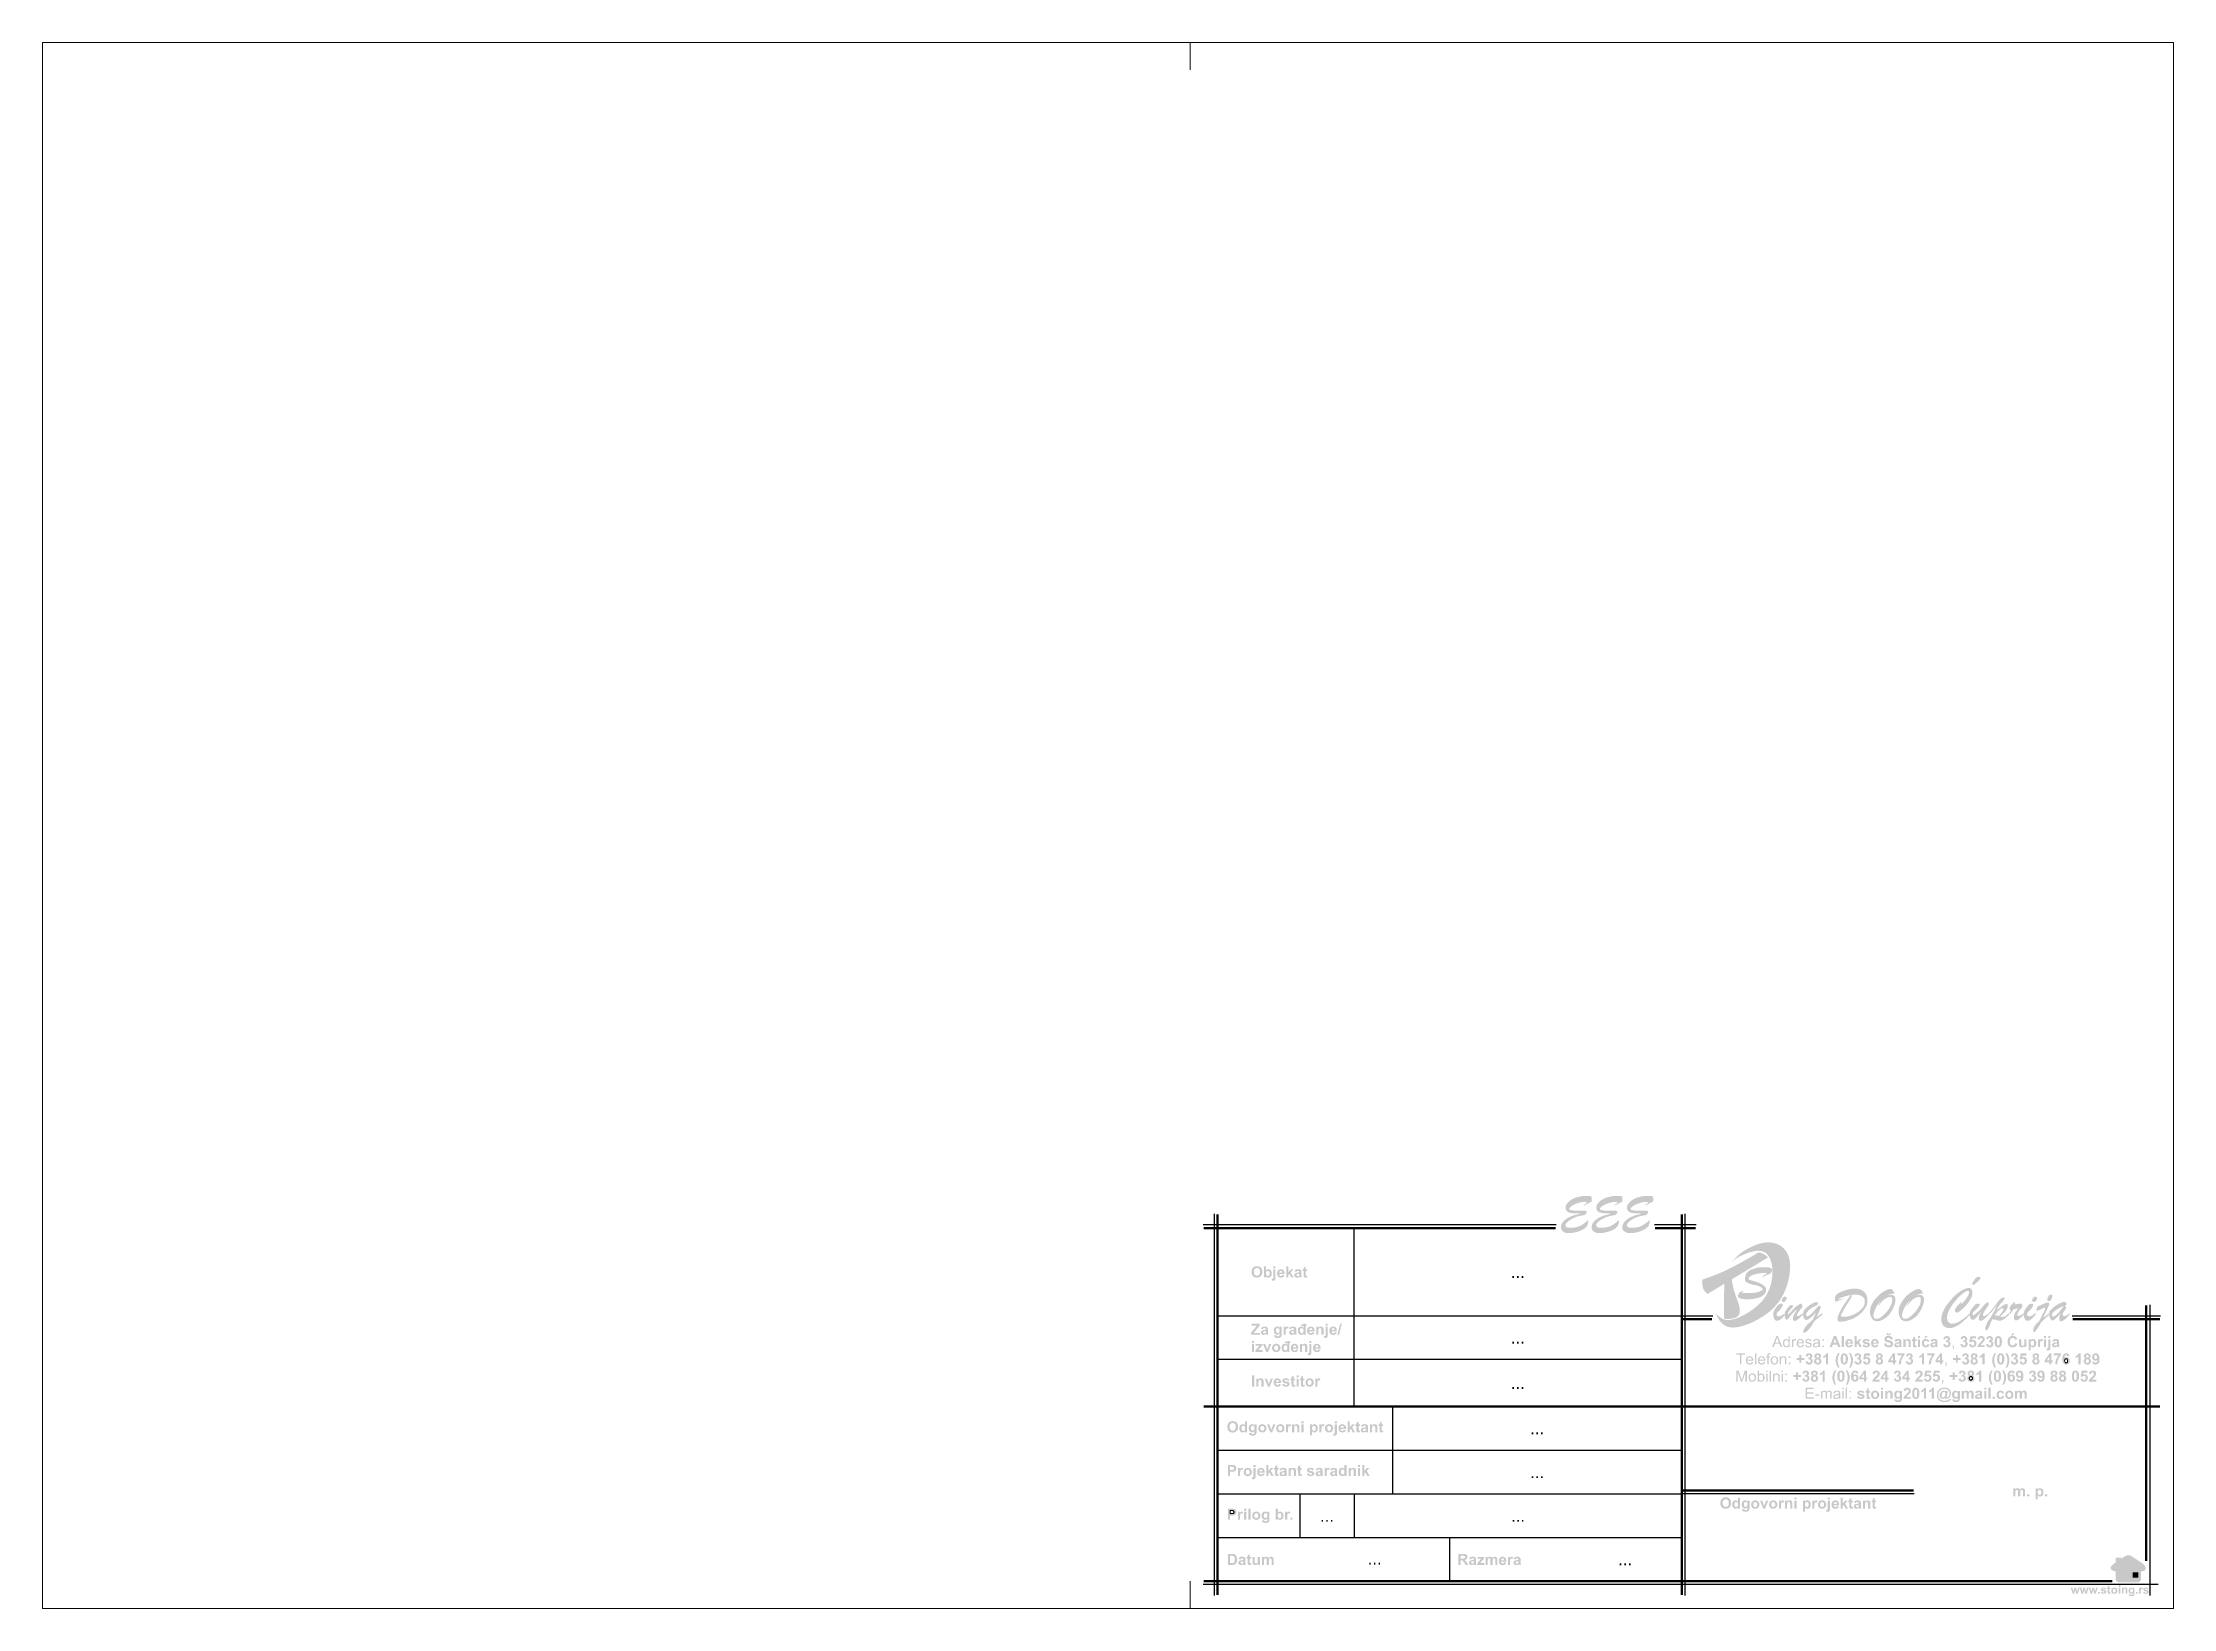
# Paper-space layout 'A3' of a CAD drawing. Header units: millimetres. Extents: x 24 to 414, y 4 to 291.
import ezdxf

# ---------------------------------------------------------------- set-up
doc = ezdxf.new("R2010")
doc.units = ezdxf.units.MM
doc.layers.add('0.50 mm', color=7, linetype='Continuous', lineweight=50)
doc.layers.add('kote', color=204, linetype='Continuous', lineweight=13)
doc.layers.add('Layer 1', color=7, linetype='Continuous')
doc.styles.get("Standard").update_dxf_attribs({"font": 'arial.ttf'})

psp = doc.layouts.new('A3')

# ---------------------------------------------------------------- texts
at = {"layer": '0.50 mm', "lineweight": 0, "char_height": 2.2, "attachment_point": 5}
for s, insert, width in [('{\\fArial|b0|i0|c238|p34;\\C256;\\c0;...}', (294.21, 66.02), 59.9999), ('...', (294.21, 54.02), 59.9999), ('{\\fArial|b0|i0|c238|p34;...}', (294.21, 45.72), 59.9999), ('... ', (297.73, 37.4), 52.9643), ('...', (297.73, 29.39), 52.9643), ('...', (259.27, 21.38), 10), ('...', (294.24, 21.38), 59.942), ('...', (267.99, 13.53), 27.4421), ('...', (313.85, 13.4), 20.7371)]:
    psp.add_mtext(s, dxfattribs=dict(at, insert=insert, width=width))

# ---------------------------------------------------------------- blocks, each defined once
blk = doc.blocks.new('EEE Ćuprija')
at = {"linetype": 'Continuous', "lineweight": 0}
h = blk.add_hatch(color=7, dxfattribs=at)
h.dxf.hatch_style = 1
edge = h.paths.add_edge_path()
edge.add_spline(control_points=[(120.685, 87.398), (120.685, 87.398), (120.685, 87.368), (120.685, 87.368), (120.685, 87.368), (120.685, 87.355), (120.683, 87.347), (120.678, 87.344), (120.678, 87.344), (120.673, 87.341), (120.655, 87.332), (120.624, 87.317), (120.624, 87.317), (120.593, 87.303), (120.563, 87.286), (120.534, 87.267), (120.534, 87.267), (120.545, 87.283), (120.555, 87.295), (120.564, 87.303), (120.564, 87.303), (120.573, 87.311), (120.586, 87.32), (120.601, 87.332), (120.601, 87.332), (120.588, 87.337), (120.569, 87.34), (120.545, 87.34), (120.545, 87.34), (120.509, 87.34), (120.469, 87.333), (120.426, 87.318), (120.426, 87.318), (120.383, 87.303), (120.347, 87.286), (120.317, 87.266), (120.317, 87.266), (120.287, 87.246), (120.272, 87.229), (120.272, 87.215), (120.272, 87.215), (120.272, 87.208), (120.277, 87.202), (120.286, 87.197), (120.286, 87.197), (120.295, 87.193), (120.31, 87.189), (120.33, 87.187), (120.33, 87.187), (120.35, 87.184), (120.375, 87.182), (120.405, 87.182), (120.405, 87.182), (120.435, 87.181), (120.472, 87.18), (120.516, 87.18), (120.516, 87.18), (120.548, 87.18), (120.569, 87.179), (120.578, 87.177), (120.578, 87.177), (120.587, 87.174), (120.592, 87.169), (120.592, 87.16), (120.592, 87.16), (120.592, 87.149), (120.586, 87.136), (120.576, 87.122), (120.576, 87.122), (120.565, 87.108), (120.55, 87.1), (120.532, 87.097), (120.532, 87.097), (120.505, 87.093), (120.483, 87.089), (120.466, 87.086), (120.466, 87.086), (120.45, 87.083), (120.431, 87.077), (120.408, 87.07), (120.408, 87.07), (120.386, 87.063), (120.361, 87.052), (120.333, 87.038), (120.333, 87.038), (120.293, 87.016), (120.261, 86.995), (120.238, 86.973), (120.238, 86.973), (120.215, 86.951), (120.204, 86.931), (120.204, 86.914), (120.204, 86.914), (120.204, 86.9), (120.212, 86.888), (120.228, 86.88), (120.228, 86.88), (120.245, 86.872), (120.268, 86.868), (120.299, 86.868), (120.299, 86.868), (120.404, 86.868), (120.512, 86.915), (120.621, 87.01), (120.621, 87.01), (120.622, 86.981), (120.618, 86.955), (120.611, 86.933), (120.611, 86.933), (120.604, 86.911), (120.59, 86.89), (120.569, 86.87), (120.569, 86.87), (120.551, 86.853), (120.525, 86.837), (120.491, 86.821), (120.491, 86.821), (120.456, 86.806), (120.419, 86.793), (120.378, 86.784), (120.378, 86.784), (120.338, 86.775), (120.3, 86.77), (120.264, 86.77), (120.264, 86.77), (120.223, 86.77), (120.188, 86.78), (120.161, 86.8), (120.161, 86.8), (120.134, 86.82), (120.121, 86.846), (120.121, 86.879), (120.121, 86.879), (120.121, 86.902), (120.127, 86.926), (120.14, 86.95), (120.14, 86.95), (120.153, 86.973), (120.174, 86.996), (120.201, 87.017), (120.201, 87.017), (120.228, 87.039), (120.262, 87.058), (120.304, 87.076), (120.304, 87.076), (120.345, 87.093), (120.393, 87.107), (120.447, 87.117), (120.447, 87.117), (120.455, 87.119), (120.458, 87.121), (120.458, 87.124), (120.458, 87.124), (120.458, 87.128), (120.454, 87.13), (120.445, 87.131), (120.445, 87.131), (120.436, 87.132), (120.419, 87.132), (120.395, 87.132), (120.395, 87.132), (120.371, 87.133), (120.349, 87.134), (120.331, 87.136), (120.331, 87.136), (120.312, 87.137), (120.293, 87.141), (120.272, 87.147), (120.272, 87.147), (120.251, 87.154), (120.235, 87.165), (120.224, 87.182), (120.224, 87.182), (120.212, 87.198), (120.206, 87.216), (120.206, 87.236), (120.206, 87.236), (120.206, 87.261), (120.216, 87.287), (120.234, 87.313), (120.234, 87.313), (120.253, 87.339), (120.279, 87.362), (120.312, 87.383), (120.312, 87.383), (120.346, 87.404), (120.386, 87.421), (120.434, 87.433), (120.434, 87.433), (120.482, 87.446), (120.534, 87.452), (120.591, 87.452), (120.591, 87.452), (120.624, 87.452), (120.646, 87.45), (120.659, 87.447), (120.659, 87.447), (120.672, 87.443), (120.68, 87.438), (120.682, 87.432), (120.682, 87.432), (120.684, 87.426), (120.685, 87.414), (120.685, 87.398)], knot_values=[0, 0, 0, 0, 0.019608, 0.019608, 0.019608, 0.029412, 0.039216, 0.039216, 0.039216, 0.04902, 0.058824, 0.058824, 0.058824, 0.068627, 0.078431, 0.078431, 0.078431, 0.088235, 0.098039, 0.098039, 0.098039, 0.107843, 0.117647, 0.117647, 0.117647, 0.127451, 0.137255, 0.137255, 0.137255, 0.147059, 0.156863, 0.156863, 0.156863, 0.166667, 0.176471, 0.176471, 0.176471, 0.186275, 0.196078, 0.196078, 0.196078, 0.205882, 0.215686, 0.215686, 0.215686, 0.22549, 0.235294, 0.235294, 0.235294, 0.245098, 0.254902, 0.254902, 0.254902, 0.264706, 0.27451, 0.27451, 0.27451, 0.284314, 0.294118, 0.294118, 0.294118, 0.303922, 0.313725, 0.313725, 0.313725, 0.323529, 0.333333, 0.333333, 0.333333, 0.343137, 0.352941, 0.352941, 0.352941, 0.362745, 0.372549, 0.372549, 0.372549, 0.382353, 0.392157, 0.392157, 0.392157, 0.401961, 0.411765, 0.411765, 0.411765, 0.421569, 0.431373, 0.431373, 0.431373, 0.441176, 0.45098, 0.45098, 0.45098, 0.460784, 0.470588, 0.470588, 0.470588, 0.480392, 0.490196, 0.490196, 0.490196, 0.5, 0.509804, 0.509804, 0.509804, 0.519608, 0.529412, 0.529412, 0.529412, 0.539216, 0.54902, 0.54902, 0.54902, 0.558824, 0.568627, 0.568627, 0.568627, 0.578431, 0.588235, 0.588235, 0.588235, 0.598039, 0.607843, 0.607843, 0.607843, 0.617647, 0.627451, 0.627451, 0.627451, 0.637255, 0.647059, 0.647059, 0.647059, 0.656863, 0.666667, 0.666667, 0.666667, 0.676471, 0.686275, 0.686275, 0.686275, 0.696078, 0.705882, 0.705882, 0.705882, 0.715686, 0.72549, 0.72549, 0.72549, 0.735294, 0.745098, 0.745098, 0.745098, 0.754902, 0.764706, 0.764706, 0.764706, 0.77451, 0.784314, 0.784314, 0.784314, 0.794118, 0.803922, 0.803922, 0.803922, 0.813725, 0.823529, 0.823529, 0.823529, 0.833333, 0.843137, 0.843137, 0.843137, 0.852941, 0.862745, 0.862745, 0.862745, 0.872549, 0.882353, 0.882353, 0.882353, 0.892157, 0.901961, 0.901961, 0.901961, 0.911765, 0.921569, 0.921569, 0.921569, 0.931373, 0.941176, 0.941176, 0.941176, 0.95098, 0.960784, 0.960784, 0.960784, 0.970588, 0.980392, 0.980392, 0.980392, 0.990196, 1, 1, 1, 1], degree=3, periodic=0)
edge = h.paths.add_edge_path()
edge.add_spline(control_points=[(121.247, 87.398), (121.247, 87.398), (121.247, 87.368), (121.247, 87.368), (121.247, 87.368), (121.247, 87.355), (121.244, 87.347), (121.24, 87.344), (121.24, 87.344), (121.234, 87.341), (121.217, 87.332), (121.185, 87.317), (121.185, 87.317), (121.154, 87.303), (121.125, 87.286), (121.096, 87.267), (121.096, 87.267), (121.107, 87.283), (121.117, 87.295), (121.126, 87.303), (121.126, 87.303), (121.135, 87.311), (121.148, 87.32), (121.163, 87.332), (121.163, 87.332), (121.15, 87.337), (121.131, 87.34), (121.107, 87.34), (121.107, 87.34), (121.07, 87.34), (121.031, 87.333), (120.988, 87.318), (120.988, 87.318), (120.945, 87.303), (120.909, 87.286), (120.879, 87.266), (120.879, 87.266), (120.849, 87.246), (120.834, 87.229), (120.834, 87.215), (120.834, 87.215), (120.834, 87.208), (120.839, 87.202), (120.848, 87.197), (120.848, 87.197), (120.857, 87.193), (120.872, 87.189), (120.892, 87.187), (120.892, 87.187), (120.912, 87.184), (120.937, 87.182), (120.967, 87.182), (120.967, 87.182), (120.997, 87.181), (121.034, 87.18), (121.078, 87.18), (121.078, 87.18), (121.11, 87.18), (121.131, 87.179), (121.14, 87.177), (121.14, 87.177), (121.149, 87.174), (121.154, 87.169), (121.154, 87.16), (121.154, 87.16), (121.154, 87.149), (121.148, 87.136), (121.137, 87.122), (121.137, 87.122), (121.126, 87.108), (121.112, 87.1), (121.094, 87.097), (121.094, 87.097), (121.067, 87.093), (121.045, 87.089), (121.028, 87.086), (121.028, 87.086), (121.012, 87.083), (120.993, 87.077), (120.97, 87.07), (120.97, 87.07), (120.948, 87.063), (120.923, 87.052), (120.895, 87.038), (120.895, 87.038), (120.855, 87.016), (120.823, 86.995), (120.8, 86.973), (120.8, 86.973), (120.777, 86.951), (120.765, 86.931), (120.765, 86.914), (120.765, 86.914), (120.765, 86.9), (120.774, 86.888), (120.79, 86.88), (120.79, 86.88), (120.806, 86.872), (120.83, 86.868), (120.86, 86.868), (120.86, 86.868), (120.966, 86.868), (121.073, 86.915), (121.183, 87.01), (121.183, 87.01), (121.183, 86.981), (121.18, 86.955), (121.173, 86.933), (121.173, 86.933), (121.166, 86.911), (121.152, 86.89), (121.131, 86.87), (121.131, 86.87), (121.113, 86.853), (121.087, 86.837), (121.052, 86.821), (121.052, 86.821), (121.018, 86.806), (120.981, 86.793), (120.94, 86.784), (120.94, 86.784), (120.899, 86.775), (120.861, 86.77), (120.826, 86.77), (120.826, 86.77), (120.784, 86.77), (120.75, 86.78), (120.723, 86.8), (120.723, 86.8), (120.696, 86.82), (120.683, 86.846), (120.683, 86.879), (120.683, 86.879), (120.683, 86.902), (120.689, 86.926), (120.702, 86.95), (120.702, 86.95), (120.715, 86.973), (120.735, 86.996), (120.762, 87.017), (120.762, 87.017), (120.79, 87.039), (120.824, 87.058), (120.865, 87.076), (120.865, 87.076), (120.907, 87.093), (120.955, 87.107), (121.009, 87.117), (121.009, 87.117), (121.016, 87.119), (121.02, 87.121), (121.02, 87.124), (121.02, 87.124), (121.02, 87.128), (121.016, 87.13), (121.007, 87.131), (121.007, 87.131), (120.998, 87.132), (120.981, 87.132), (120.957, 87.132), (120.957, 87.132), (120.932, 87.133), (120.911, 87.134), (120.893, 87.136), (120.893, 87.136), (120.874, 87.137), (120.855, 87.141), (120.834, 87.147), (120.834, 87.147), (120.813, 87.154), (120.797, 87.165), (120.785, 87.182), (120.785, 87.182), (120.774, 87.198), (120.768, 87.216), (120.768, 87.236), (120.768, 87.236), (120.768, 87.261), (120.778, 87.287), (120.796, 87.313), (120.796, 87.313), (120.814, 87.339), (120.84, 87.362), (120.874, 87.383), (120.874, 87.383), (120.908, 87.404), (120.948, 87.421), (120.996, 87.433), (120.996, 87.433), (121.044, 87.446), (121.096, 87.452), (121.153, 87.452), (121.153, 87.452), (121.185, 87.452), (121.208, 87.45), (121.221, 87.447), (121.221, 87.447), (121.234, 87.443), (121.242, 87.438), (121.244, 87.432), (121.244, 87.432), (121.246, 87.426), (121.247, 87.414), (121.247, 87.398)], knot_values=[0, 0, 0, 0, 0.019608, 0.019608, 0.019608, 0.029412, 0.039216, 0.039216, 0.039216, 0.04902, 0.058824, 0.058824, 0.058824, 0.068627, 0.078431, 0.078431, 0.078431, 0.088235, 0.098039, 0.098039, 0.098039, 0.107843, 0.117647, 0.117647, 0.117647, 0.127451, 0.137255, 0.137255, 0.137255, 0.147059, 0.156863, 0.156863, 0.156863, 0.166667, 0.176471, 0.176471, 0.176471, 0.186275, 0.196078, 0.196078, 0.196078, 0.205882, 0.215686, 0.215686, 0.215686, 0.22549, 0.235294, 0.235294, 0.235294, 0.245098, 0.254902, 0.254902, 0.254902, 0.264706, 0.27451, 0.27451, 0.27451, 0.284314, 0.294118, 0.294118, 0.294118, 0.303922, 0.313725, 0.313725, 0.313725, 0.323529, 0.333333, 0.333333, 0.333333, 0.343137, 0.352941, 0.352941, 0.352941, 0.362745, 0.372549, 0.372549, 0.372549, 0.382353, 0.392157, 0.392157, 0.392157, 0.401961, 0.411765, 0.411765, 0.411765, 0.421569, 0.431373, 0.431373, 0.431373, 0.441176, 0.45098, 0.45098, 0.45098, 0.460784, 0.470588, 0.470588, 0.470588, 0.480392, 0.490196, 0.490196, 0.490196, 0.5, 0.509804, 0.509804, 0.509804, 0.519608, 0.529412, 0.529412, 0.529412, 0.539216, 0.54902, 0.54902, 0.54902, 0.558824, 0.568627, 0.568627, 0.568627, 0.578431, 0.588235, 0.588235, 0.588235, 0.598039, 0.607843, 0.607843, 0.607843, 0.617647, 0.627451, 0.627451, 0.627451, 0.637255, 0.647059, 0.647059, 0.647059, 0.656863, 0.666667, 0.666667, 0.666667, 0.676471, 0.686275, 0.686275, 0.686275, 0.696078, 0.705882, 0.705882, 0.705882, 0.715686, 0.72549, 0.72549, 0.72549, 0.735294, 0.745098, 0.745098, 0.745098, 0.754902, 0.764706, 0.764706, 0.764706, 0.77451, 0.784314, 0.784314, 0.784314, 0.794118, 0.803922, 0.803922, 0.803922, 0.813725, 0.823529, 0.823529, 0.823529, 0.833333, 0.843137, 0.843137, 0.843137, 0.852941, 0.862745, 0.862745, 0.862745, 0.872549, 0.882353, 0.882353, 0.882353, 0.892157, 0.901961, 0.901961, 0.901961, 0.911765, 0.921569, 0.921569, 0.921569, 0.931373, 0.941176, 0.941176, 0.941176, 0.95098, 0.960784, 0.960784, 0.960784, 0.970588, 0.980392, 0.980392, 0.980392, 0.990196, 1, 1, 1, 1], degree=3, periodic=0)
edge = h.paths.add_edge_path()
edge.add_spline(control_points=[(121.809, 87.398), (121.809, 87.398), (121.809, 87.368), (121.809, 87.368), (121.809, 87.368), (121.809, 87.355), (121.806, 87.347), (121.801, 87.344), (121.801, 87.344), (121.796, 87.341), (121.778, 87.332), (121.747, 87.317), (121.747, 87.317), (121.716, 87.303), (121.686, 87.286), (121.658, 87.267), (121.658, 87.267), (121.669, 87.283), (121.679, 87.295), (121.688, 87.303), (121.688, 87.303), (121.697, 87.311), (121.709, 87.32), (121.725, 87.332), (121.725, 87.332), (121.711, 87.337), (121.693, 87.34), (121.669, 87.34), (121.669, 87.34), (121.632, 87.34), (121.592, 87.333), (121.55, 87.318), (121.55, 87.318), (121.507, 87.303), (121.471, 87.286), (121.441, 87.266), (121.441, 87.266), (121.411, 87.246), (121.396, 87.229), (121.396, 87.215), (121.396, 87.215), (121.396, 87.208), (121.401, 87.202), (121.41, 87.197), (121.41, 87.197), (121.419, 87.193), (121.433, 87.189), (121.453, 87.187), (121.453, 87.187), (121.473, 87.184), (121.499, 87.182), (121.529, 87.182), (121.529, 87.182), (121.559, 87.181), (121.596, 87.18), (121.64, 87.18), (121.64, 87.18), (121.672, 87.18), (121.692, 87.179), (121.702, 87.177), (121.702, 87.177), (121.711, 87.174), (121.715, 87.169), (121.715, 87.16), (121.715, 87.16), (121.715, 87.149), (121.71, 87.136), (121.699, 87.122), (121.699, 87.122), (121.688, 87.108), (121.674, 87.1), (121.656, 87.097), (121.656, 87.097), (121.628, 87.093), (121.607, 87.089), (121.59, 87.086), (121.59, 87.086), (121.574, 87.083), (121.554, 87.077), (121.532, 87.07), (121.532, 87.07), (121.51, 87.063), (121.485, 87.052), (121.457, 87.038), (121.457, 87.038), (121.417, 87.016), (121.385, 86.995), (121.362, 86.973), (121.362, 86.973), (121.339, 86.951), (121.327, 86.931), (121.327, 86.914), (121.327, 86.914), (121.327, 86.9), (121.336, 86.888), (121.352, 86.88), (121.352, 86.88), (121.368, 86.872), (121.392, 86.868), (121.422, 86.868), (121.422, 86.868), (121.528, 86.868), (121.635, 86.915), (121.745, 87.01), (121.745, 87.01), (121.745, 86.981), (121.742, 86.955), (121.735, 86.933), (121.735, 86.933), (121.728, 86.911), (121.714, 86.89), (121.693, 86.87), (121.693, 86.87), (121.675, 86.853), (121.649, 86.837), (121.614, 86.821), (121.614, 86.821), (121.58, 86.806), (121.543, 86.793), (121.502, 86.784), (121.502, 86.784), (121.461, 86.775), (121.423, 86.77), (121.388, 86.77), (121.388, 86.77), (121.346, 86.77), (121.312, 86.78), (121.285, 86.8), (121.285, 86.8), (121.258, 86.82), (121.244, 86.846), (121.244, 86.879), (121.244, 86.879), (121.244, 86.902), (121.251, 86.926), (121.264, 86.95), (121.264, 86.95), (121.277, 86.973), (121.297, 86.996), (121.324, 87.017), (121.324, 87.017), (121.351, 87.039), (121.386, 87.058), (121.427, 87.076), (121.427, 87.076), (121.469, 87.093), (121.516, 87.107), (121.571, 87.117), (121.571, 87.117), (121.578, 87.119), (121.582, 87.121), (121.582, 87.124), (121.582, 87.124), (121.582, 87.128), (121.578, 87.13), (121.568, 87.131), (121.568, 87.131), (121.559, 87.132), (121.543, 87.132), (121.519, 87.132), (121.519, 87.132), (121.494, 87.133), (121.473, 87.134), (121.455, 87.136), (121.455, 87.136), (121.436, 87.137), (121.417, 87.141), (121.396, 87.147), (121.396, 87.147), (121.375, 87.154), (121.359, 87.165), (121.347, 87.182), (121.347, 87.182), (121.336, 87.198), (121.33, 87.216), (121.33, 87.236), (121.33, 87.236), (121.33, 87.261), (121.339, 87.287), (121.358, 87.313), (121.358, 87.313), (121.376, 87.339), (121.402, 87.362), (121.436, 87.383), (121.436, 87.383), (121.469, 87.404), (121.51, 87.421), (121.558, 87.433), (121.558, 87.433), (121.605, 87.446), (121.658, 87.452), (121.715, 87.452), (121.715, 87.452), (121.747, 87.452), (121.77, 87.45), (121.783, 87.447), (121.783, 87.447), (121.796, 87.443), (121.803, 87.438), (121.805, 87.432), (121.805, 87.432), (121.808, 87.426), (121.809, 87.414), (121.809, 87.398)], knot_values=[0, 0, 0, 0, 0.019608, 0.019608, 0.019608, 0.029412, 0.039216, 0.039216, 0.039216, 0.04902, 0.058824, 0.058824, 0.058824, 0.068627, 0.078431, 0.078431, 0.078431, 0.088235, 0.098039, 0.098039, 0.098039, 0.107843, 0.117647, 0.117647, 0.117647, 0.127451, 0.137255, 0.137255, 0.137255, 0.147059, 0.156863, 0.156863, 0.156863, 0.166667, 0.176471, 0.176471, 0.176471, 0.186275, 0.196078, 0.196078, 0.196078, 0.205882, 0.215686, 0.215686, 0.215686, 0.22549, 0.235294, 0.235294, 0.235294, 0.245098, 0.254902, 0.254902, 0.254902, 0.264706, 0.27451, 0.27451, 0.27451, 0.284314, 0.294118, 0.294118, 0.294118, 0.303922, 0.313725, 0.313725, 0.313725, 0.323529, 0.333333, 0.333333, 0.333333, 0.343137, 0.352941, 0.352941, 0.352941, 0.362745, 0.372549, 0.372549, 0.372549, 0.382353, 0.392157, 0.392157, 0.392157, 0.401961, 0.411765, 0.411765, 0.411765, 0.421569, 0.431373, 0.431373, 0.431373, 0.441176, 0.45098, 0.45098, 0.45098, 0.460784, 0.470588, 0.470588, 0.470588, 0.480392, 0.490196, 0.490196, 0.490196, 0.5, 0.509804, 0.509804, 0.509804, 0.519608, 0.529412, 0.529412, 0.529412, 0.539216, 0.54902, 0.54902, 0.54902, 0.558824, 0.568627, 0.568627, 0.568627, 0.578431, 0.588235, 0.588235, 0.588235, 0.598039, 0.607843, 0.607843, 0.607843, 0.617647, 0.627451, 0.627451, 0.627451, 0.637255, 0.647059, 0.647059, 0.647059, 0.656863, 0.666667, 0.666667, 0.666667, 0.676471, 0.686275, 0.686275, 0.686275, 0.696078, 0.705882, 0.705882, 0.705882, 0.715686, 0.72549, 0.72549, 0.72549, 0.735294, 0.745098, 0.745098, 0.745098, 0.754902, 0.764706, 0.764706, 0.764706, 0.77451, 0.784314, 0.784314, 0.784314, 0.794118, 0.803922, 0.803922, 0.803922, 0.813725, 0.823529, 0.823529, 0.823529, 0.833333, 0.843137, 0.843137, 0.843137, 0.852941, 0.862745, 0.862745, 0.862745, 0.872549, 0.882353, 0.882353, 0.882353, 0.892157, 0.901961, 0.901961, 0.901961, 0.911765, 0.921569, 0.921569, 0.921569, 0.931373, 0.941176, 0.941176, 0.941176, 0.95098, 0.960784, 0.960784, 0.960784, 0.970588, 0.980392, 0.980392, 0.980392, 0.990196, 1, 1, 1, 1], degree=3, periodic=0)
h = blk.add_hatch(color=7, dxfattribs=at)
h.dxf.hatch_style = 1
edge = h.paths.add_edge_path()
edge.add_spline(control_points=[(124.907, 85.28), (124.907, 85.28), (124.759, 85.158), (124.759, 85.158), (124.759, 85.158), (124.718, 85.086), (124.68, 85.032), (124.646, 84.997), (124.646, 84.997), (124.611, 84.961), (124.586, 84.944), (124.569, 84.944), (124.569, 84.944), (124.56, 84.944), (124.556, 84.949), (124.556, 84.96), (124.556, 84.96), (124.556, 84.982), (124.567, 85.009), (124.588, 85.042), (124.588, 85.042), (124.597, 85.055), (124.607, 85.068), (124.618, 85.08), (124.618, 85.08), (124.629, 85.093), (124.64, 85.104), (124.65, 85.113), (124.65, 85.113), (124.66, 85.122), (124.673, 85.133), (124.689, 85.147), (124.689, 85.147), (124.706, 85.16), (124.717, 85.169), (124.723, 85.175), (124.723, 85.175), (124.752, 85.235), (124.774, 85.282), (124.787, 85.314), (124.787, 85.314), (124.759, 85.284), (124.735, 85.26), (124.714, 85.241), (124.714, 85.241), (124.693, 85.222), (124.674, 85.207), (124.657, 85.197), (124.657, 85.197), (124.639, 85.186), (124.623, 85.181), (124.609, 85.181), (124.609, 85.181), (124.594, 85.181), (124.58, 85.193), (124.567, 85.218), (124.567, 85.218), (124.555, 85.242), (124.548, 85.267), (124.548, 85.292), (124.548, 85.292), (124.548, 85.304), (124.551, 85.317), (124.557, 85.33), (124.557, 85.33), (124.562, 85.343), (124.571, 85.357), (124.582, 85.372), (124.582, 85.372), (124.594, 85.387), (124.609, 85.402), (124.627, 85.417), (124.627, 85.417), (124.645, 85.433), (124.667, 85.448), (124.691, 85.463), (124.691, 85.463), (124.737, 85.492), (124.773, 85.506), (124.799, 85.506), (124.799, 85.506), (124.818, 85.506), (124.827, 85.499), (124.827, 85.485), (124.827, 85.485), (124.827, 85.466), (124.806, 85.447), (124.765, 85.429), (124.765, 85.429), (124.74, 85.418), (124.715, 85.403), (124.69, 85.385), (124.69, 85.385), (124.665, 85.367), (124.645, 85.348), (124.63, 85.327), (124.63, 85.327), (124.614, 85.307), (124.607, 85.289), (124.607, 85.272), (124.607, 85.272), (124.607, 85.264), (124.609, 85.258), (124.613, 85.253), (124.613, 85.253), (124.616, 85.248), (124.622, 85.246), (124.628, 85.246), (124.628, 85.246), (124.638, 85.246), (124.65, 85.251), (124.663, 85.26), (124.663, 85.26), (124.677, 85.27), (124.697, 85.286), (124.723, 85.311), (124.723, 85.311), (124.735, 85.322), (124.75, 85.339), (124.77, 85.364), (124.77, 85.364), (124.79, 85.388), (124.806, 85.407), (124.819, 85.42), (124.819, 85.42), (124.832, 85.433), (124.844, 85.439), (124.854, 85.439), (124.854, 85.439), (124.86, 85.439), (124.865, 85.438), (124.869, 85.434), (124.869, 85.434), (124.873, 85.43), (124.874, 85.425), (124.874, 85.417), (124.874, 85.417), (124.874, 85.404), (124.869, 85.384), (124.858, 85.358), (124.858, 85.358), (124.847, 85.332), (124.828, 85.289), (124.799, 85.23), (124.799, 85.23), (124.799, 85.23), (124.907, 85.309), (124.907, 85.309), (124.907, 85.309), (124.907, 85.309), (124.907, 85.28), (124.907, 85.28)], knot_values=[0, 0, 0, 0, 0.026316, 0.026316, 0.026316, 0.039474, 0.052632, 0.052632, 0.052632, 0.065789, 0.078947, 0.078947, 0.078947, 0.092105, 0.105263, 0.105263, 0.105263, 0.118421, 0.131579, 0.131579, 0.131579, 0.144737, 0.157895, 0.157895, 0.157895, 0.171053, 0.184211, 0.184211, 0.184211, 0.197368, 0.210526, 0.210526, 0.210526, 0.223684, 0.236842, 0.236842, 0.236842, 0.25, 0.263158, 0.263158, 0.263158, 0.276316, 0.289474, 0.289474, 0.289474, 0.302632, 0.315789, 0.315789, 0.315789, 0.328947, 0.342105, 0.342105, 0.342105, 0.355263, 0.368421, 0.368421, 0.368421, 0.381579, 0.394737, 0.394737, 0.394737, 0.407895, 0.421053, 0.421053, 0.421053, 0.434211, 0.447368, 0.447368, 0.447368, 0.460526, 0.473684, 0.473684, 0.473684, 0.486842, 0.5, 0.5, 0.5, 0.513158, 0.526316, 0.526316, 0.526316, 0.539474, 0.552632, 0.552632, 0.552632, 0.565789, 0.578947, 0.578947, 0.578947, 0.592105, 0.605263, 0.605263, 0.605263, 0.618421, 0.631579, 0.631579, 0.631579, 0.644737, 0.657895, 0.657895, 0.657895, 0.671053, 0.684211, 0.684211, 0.684211, 0.697368, 0.710526, 0.710526, 0.710526, 0.723684, 0.736842, 0.736842, 0.736842, 0.75, 0.763158, 0.763158, 0.763158, 0.776316, 0.789474, 0.789474, 0.789474, 0.802632, 0.815789, 0.815789, 0.815789, 0.828947, 0.842105, 0.842105, 0.842105, 0.855263, 0.868421, 0.868421, 0.868421, 0.881579, 0.894737, 0.894737, 0.894737, 0.907895, 0.921053, 0.921053, 0.921053, 0.934211, 0.947368, 0.947368, 0.947368, 0.960526, 0.973684, 0.973684, 0.973684, 0.986842, 1, 1, 1, 1], degree=3, periodic=0)
edge = h.paths.add_edge_path()
edge.add_spline(control_points=[(124.52, 85.39), (124.468, 85.332), (124.441, 85.292), (124.441, 85.269), (124.441, 85.269), (124.441, 85.256), (124.447, 85.25), (124.457, 85.25), (124.457, 85.25), (124.466, 85.25), (124.477, 85.254), (124.491, 85.263), (124.491, 85.263), (124.504, 85.272), (124.526, 85.288), (124.555, 85.312), (124.555, 85.312), (124.555, 85.312), (124.555, 85.281), (124.555, 85.281), (124.555, 85.281), (124.513, 85.239), (124.481, 85.209), (124.458, 85.191), (124.458, 85.191), (124.436, 85.172), (124.417, 85.163), (124.403, 85.163), (124.403, 85.163), (124.379, 85.163), (124.367, 85.179), (124.367, 85.211), (124.367, 85.211), (124.367, 85.221), (124.368, 85.23), (124.371, 85.239), (124.371, 85.239), (124.374, 85.248), (124.378, 85.258), (124.383, 85.268), (124.383, 85.268), (124.388, 85.278), (124.396, 85.292), (124.407, 85.311), (124.407, 85.311), (124.418, 85.329), (124.43, 85.35), (124.444, 85.374), (124.444, 85.374), (124.427, 85.365), (124.406, 85.348), (124.38, 85.323), (124.38, 85.323), (124.364, 85.307), (124.35, 85.291), (124.338, 85.277), (124.338, 85.277), (124.326, 85.263), (124.314, 85.247), (124.301, 85.229), (124.301, 85.229), (124.288, 85.211), (124.278, 85.199), (124.272, 85.193), (124.272, 85.193), (124.266, 85.187), (124.26, 85.184), (124.253, 85.184), (124.253, 85.184), (124.244, 85.184), (124.235, 85.194), (124.227, 85.214), (124.227, 85.214), (124.219, 85.234), (124.215, 85.257), (124.215, 85.283), (124.215, 85.283), (124.215, 85.3), (124.217, 85.313), (124.221, 85.322), (124.221, 85.322), (124.224, 85.331), (124.232, 85.344), (124.243, 85.361), (124.243, 85.361), (124.263, 85.392), (124.281, 85.416), (124.296, 85.43), (124.296, 85.43), (124.311, 85.445), (124.325, 85.452), (124.338, 85.452), (124.338, 85.452), (124.348, 85.452), (124.356, 85.451), (124.361, 85.447), (124.361, 85.447), (124.367, 85.444), (124.37, 85.439), (124.37, 85.432), (124.37, 85.432), (124.37, 85.429), (124.369, 85.426), (124.367, 85.423), (124.367, 85.423), (124.366, 85.42), (124.364, 85.417), (124.361, 85.414), (124.361, 85.414), (124.359, 85.411), (124.355, 85.406), (124.347, 85.398), (124.347, 85.398), (124.3, 85.346), (124.277, 85.313), (124.277, 85.297), (124.277, 85.297), (124.277, 85.289), (124.28, 85.284), (124.285, 85.284), (124.285, 85.284), (124.289, 85.284), (124.296, 85.29), (124.306, 85.301), (124.306, 85.301), (124.316, 85.313), (124.33, 85.328), (124.346, 85.347), (124.346, 85.347), (124.362, 85.365), (124.381, 85.384), (124.403, 85.405), (124.403, 85.405), (124.425, 85.425), (124.451, 85.444), (124.479, 85.463), (124.479, 85.463), (124.495, 85.474), (124.508, 85.48), (124.518, 85.48), (124.518, 85.48), (124.523, 85.48), (124.527, 85.473), (124.532, 85.46), (124.532, 85.46), (124.537, 85.447), (124.539, 85.434), (124.539, 85.42), (124.539, 85.42), (124.539, 85.414), (124.533, 85.404), (124.52, 85.39)], knot_values=[0, 0, 0, 0, 0.026316, 0.026316, 0.026316, 0.039474, 0.052632, 0.052632, 0.052632, 0.065789, 0.078947, 0.078947, 0.078947, 0.092105, 0.105263, 0.105263, 0.105263, 0.118421, 0.131579, 0.131579, 0.131579, 0.144737, 0.157895, 0.157895, 0.157895, 0.171053, 0.184211, 0.184211, 0.184211, 0.197368, 0.210526, 0.210526, 0.210526, 0.223684, 0.236842, 0.236842, 0.236842, 0.25, 0.263158, 0.263158, 0.263158, 0.276316, 0.289474, 0.289474, 0.289474, 0.302632, 0.315789, 0.315789, 0.315789, 0.328947, 0.342105, 0.342105, 0.342105, 0.355263, 0.368421, 0.368421, 0.368421, 0.381579, 0.394737, 0.394737, 0.394737, 0.407895, 0.421053, 0.421053, 0.421053, 0.434211, 0.447368, 0.447368, 0.447368, 0.460526, 0.473684, 0.473684, 0.473684, 0.486842, 0.5, 0.5, 0.5, 0.513158, 0.526316, 0.526316, 0.526316, 0.539474, 0.552632, 0.552632, 0.552632, 0.565789, 0.578947, 0.578947, 0.578947, 0.592105, 0.605263, 0.605263, 0.605263, 0.618421, 0.631579, 0.631579, 0.631579, 0.644737, 0.657895, 0.657895, 0.657895, 0.671053, 0.684211, 0.684211, 0.684211, 0.697368, 0.710526, 0.710526, 0.710526, 0.723684, 0.736842, 0.736842, 0.736842, 0.75, 0.763158, 0.763158, 0.763158, 0.776316, 0.789474, 0.789474, 0.789474, 0.802632, 0.815789, 0.815789, 0.815789, 0.828947, 0.842105, 0.842105, 0.842105, 0.855263, 0.868421, 0.868421, 0.868421, 0.881579, 0.894737, 0.894737, 0.894737, 0.907895, 0.921053, 0.921053, 0.921053, 0.934211, 0.947368, 0.947368, 0.947368, 0.960526, 0.973684, 0.973684, 0.973684, 0.986842, 1, 1, 1, 1], degree=3, periodic=0)
edge = h.paths.add_edge_path(flags=16)
edge.add_spline(control_points=[(124.223, 85.31), (124.223, 85.31), (124.223, 85.277), (124.223, 85.277), (124.223, 85.277), (124.195, 85.24), (124.168, 85.212), (124.143, 85.193), (124.143, 85.193), (124.118, 85.174), (124.097, 85.165), (124.079, 85.165), (124.079, 85.165), (124.055, 85.165), (124.036, 85.178), (124.025, 85.203), (124.025, 85.203), (124.013, 85.229), (124.007, 85.257), (124.007, 85.287), (124.007, 85.287), (124.007, 85.299), (124.008, 85.31), (124.01, 85.32), (124.01, 85.32), (124.013, 85.331), (124.016, 85.339), (124.019, 85.346), (124.019, 85.346), (124.022, 85.353), (124.028, 85.364), (124.037, 85.378), (124.037, 85.378), (124.079, 85.444), (124.118, 85.477), (124.153, 85.477), (124.153, 85.477), (124.171, 85.477), (124.18, 85.47), (124.18, 85.456), (124.18, 85.456), (124.18, 85.446), (124.174, 85.431), (124.162, 85.411), (124.162, 85.411), (124.151, 85.391), (124.14, 85.377), (124.131, 85.368), (124.131, 85.368), (124.105, 85.343), (124.088, 85.326), (124.081, 85.316), (124.081, 85.316), (124.073, 85.306), (124.069, 85.295), (124.069, 85.282), (124.069, 85.282), (124.069, 85.272), (124.073, 85.263), (124.081, 85.256), (124.081, 85.256), (124.089, 85.248), (124.099, 85.245), (124.112, 85.245), (124.112, 85.245), (124.126, 85.245), (124.141, 85.25), (124.158, 85.26), (124.158, 85.26), (124.175, 85.271), (124.197, 85.287), (124.223, 85.31)], knot_values=[0, 0, 0, 0, 0.055556, 0.055556, 0.055556, 0.083333, 0.111111, 0.111111, 0.111111, 0.138889, 0.166667, 0.166667, 0.166667, 0.194444, 0.222222, 0.222222, 0.222222, 0.25, 0.277778, 0.277778, 0.277778, 0.305556, 0.333333, 0.333333, 0.333333, 0.361111, 0.388889, 0.388889, 0.388889, 0.416667, 0.444444, 0.444444, 0.444444, 0.472222, 0.5, 0.5, 0.5, 0.527778, 0.555556, 0.555556, 0.555556, 0.583333, 0.611111, 0.611111, 0.611111, 0.638889, 0.666667, 0.666667, 0.666667, 0.694444, 0.722222, 0.722222, 0.722222, 0.75, 0.777778, 0.777778, 0.777778, 0.805556, 0.833333, 0.833333, 0.833333, 0.861111, 0.888889, 0.888889, 0.888889, 0.916667, 0.944444, 0.944444, 0.944444, 0.972222, 1, 1, 1, 1], degree=3, periodic=0)
edge = h.paths.add_edge_path(flags=17)
edge.add_spline(control_points=[(124.193, 85.509), (124.186, 85.509), (124.179, 85.512), (124.172, 85.517), (124.172, 85.517), (124.165, 85.523), (124.162, 85.53), (124.162, 85.539), (124.162, 85.539), (124.162, 85.552), (124.168, 85.566), (124.181, 85.583), (124.181, 85.583), (124.193, 85.599), (124.206, 85.607), (124.219, 85.607), (124.219, 85.607), (124.228, 85.607), (124.236, 85.604), (124.242, 85.598), (124.242, 85.598), (124.248, 85.593), (124.251, 85.585), (124.251, 85.575), (124.251, 85.575), (124.251, 85.562), (124.244, 85.548), (124.232, 85.532), (124.232, 85.532), (124.22, 85.517), (124.207, 85.509), (124.193, 85.509)], knot_values=[0, 0, 0, 0, 0.125, 0.125, 0.125, 0.1875, 0.25, 0.25, 0.25, 0.3125, 0.375, 0.375, 0.375, 0.4375, 0.5, 0.5, 0.5, 0.5625, 0.625, 0.625, 0.625, 0.6875, 0.75, 0.75, 0.75, 0.8125, 0.875, 0.875, 0.875, 0.9375, 1, 1, 1, 1], degree=3, periodic=0)
edge = h.paths.add_edge_path()
edge.add_spline(control_points=[(123.621, 86.527), (124.006, 86.708), (124.318, 86.542), (124.317, 86.157), (124.317, 86.157), (124.316, 85.772), (124.002, 85.314), (123.617, 85.133), (123.617, 85.133), (123.309, 84.989), (123.048, 85.066), (122.956, 85.3), (122.956, 85.3), (123.053, 85.182), (123.231, 85.156), (123.434, 85.252), (123.434, 85.252), (123.742, 85.396), (123.992, 85.762), (123.993, 86.069), (123.993, 86.069), (123.994, 86.377), (123.745, 86.509), (123.437, 86.365), (123.437, 86.365), (123.368, 86.332), (123.301, 86.289), (123.24, 86.237), (123.24, 86.237), (123.35, 86.359), (123.48, 86.462), (123.621, 86.527)], knot_values=[0, 0, 0, 0, 0.125, 0.125, 0.125, 0.1875, 0.25, 0.25, 0.25, 0.3125, 0.375, 0.375, 0.375, 0.4375, 0.5, 0.5, 0.5, 0.5625, 0.625, 0.625, 0.625, 0.6875, 0.75, 0.75, 0.75, 0.8125, 0.875, 0.875, 0.875, 0.9375, 1, 1, 1, 1], degree=3, periodic=0)
edge = h.paths.add_edge_path(flags=17)
edge.add_spline(control_points=[(123.819, 85.739), (123.812, 85.753), (123.801, 85.765), (123.786, 85.776), (123.786, 85.776), (123.771, 85.787), (123.754, 85.796), (123.736, 85.803), (123.736, 85.803), (123.717, 85.81), (123.698, 85.815), (123.677, 85.818), (123.677, 85.818), (123.617, 85.827), (123.561, 85.847), (123.509, 85.877), (123.509, 85.877), (123.505, 85.879), (123.5, 85.884), (123.495, 85.892), (123.495, 85.892), (123.49, 85.9), (123.488, 85.907), (123.488, 85.915), (123.488, 85.915), (123.488, 85.941), (123.492, 85.967), (123.501, 85.993), (123.501, 85.993), (123.51, 86.019), (123.521, 86.04), (123.535, 86.055), (123.535, 86.055), (123.557, 86.079), (123.596, 86.101), (123.654, 86.119), (123.654, 86.119), (123.711, 86.137), (123.776, 86.147), (123.847, 86.146), (123.847, 86.146), (123.89, 86.146), (123.923, 86.143), (123.947, 86.136), (123.947, 86.136), (123.97, 86.13), (123.982, 86.12), (123.982, 86.106), (123.982, 86.106), (123.982, 86.084), (123.979, 86.066), (123.972, 86.054), (123.972, 86.054), (123.966, 86.042), (123.96, 86.034), (123.953, 86.03), (123.953, 86.03), (123.946, 86.026), (123.933, 86.021), (123.916, 86.014), (123.916, 86.014), (123.897, 86.007), (123.881, 86), (123.867, 85.993), (123.867, 85.993), (123.853, 85.986), (123.841, 85.979), (123.831, 85.973), (123.831, 85.973), (123.822, 85.966), (123.815, 85.963), (123.813, 85.963), (123.813, 85.963), (123.81, 85.963), (123.809, 85.964), (123.809, 85.967), (123.809, 85.967), (123.809, 85.972), (123.814, 85.979), (123.825, 85.99), (123.825, 85.99), (123.835, 86), (123.848, 86.009), (123.864, 86.017), (123.864, 86.017), (123.88, 86.025), (123.888, 86.031), (123.888, 86.033), (123.888, 86.033), (123.888, 86.037), (123.879, 86.039), (123.861, 86.039), (123.861, 86.039), (123.806, 86.039), (123.755, 86.034), (123.708, 86.024), (123.708, 86.024), (123.662, 86.015), (123.625, 86.002), (123.598, 85.986), (123.598, 85.986), (123.571, 85.97), (123.557, 85.954), (123.557, 85.937), (123.557, 85.937), (123.557, 85.927), (123.563, 85.919), (123.574, 85.915), (123.574, 85.915), (123.585, 85.911), (123.61, 85.903), (123.648, 85.893), (123.648, 85.893), (123.686, 85.883), (123.72, 85.871), (123.75, 85.858), (123.75, 85.858), (123.793, 85.839), (123.825, 85.82), (123.846, 85.8), (123.846, 85.8), (123.867, 85.78), (123.877, 85.758), (123.877, 85.733), (123.877, 85.733), (123.877, 85.716), (123.873, 85.7), (123.864, 85.682), (123.864, 85.682), (123.856, 85.665), (123.844, 85.65), (123.828, 85.635), (123.828, 85.635), (123.813, 85.621), (123.794, 85.61), (123.774, 85.6), (123.774, 85.6), (123.756, 85.593), (123.734, 85.586), (123.707, 85.58), (123.707, 85.58), (123.681, 85.573), (123.652, 85.568), (123.621, 85.564), (123.621, 85.564), (123.59, 85.561), (123.56, 85.559), (123.532, 85.559), (123.532, 85.559), (123.48, 85.559), (123.438, 85.564), (123.406, 85.574), (123.406, 85.574), (123.374, 85.584), (123.359, 85.599), (123.359, 85.619), (123.359, 85.619), (123.359, 85.628), (123.364, 85.641), (123.375, 85.66), (123.375, 85.66), (123.386, 85.679), (123.398, 85.692), (123.413, 85.698), (123.413, 85.698), (123.426, 85.703), (123.438, 85.706), (123.45, 85.707), (123.45, 85.707), (123.462, 85.708), (123.468, 85.706), (123.468, 85.703), (123.468, 85.703), (123.468, 85.702), (123.467, 85.701), (123.466, 85.7), (123.466, 85.7), (123.466, 85.699), (123.465, 85.698), (123.463, 85.698), (123.463, 85.698), (123.462, 85.697), (123.461, 85.697), (123.46, 85.696), (123.46, 85.696), (123.454, 85.694), (123.449, 85.692), (123.445, 85.691), (123.445, 85.691), (123.442, 85.689), (123.439, 85.688), (123.436, 85.686), (123.436, 85.686), (123.434, 85.685), (123.433, 85.683), (123.433, 85.681), (123.433, 85.681), (123.433, 85.675), (123.464, 85.671), (123.525, 85.671), (123.525, 85.671), (123.579, 85.671), (123.623, 85.673), (123.657, 85.677), (123.657, 85.677), (123.691, 85.681), (123.721, 85.687), (123.748, 85.698), (123.748, 85.698), (123.774, 85.708), (123.798, 85.721), (123.819, 85.739)], knot_values=[0, 0, 0, 0, 0.018868, 0.018868, 0.018868, 0.028302, 0.037736, 0.037736, 0.037736, 0.04717, 0.056604, 0.056604, 0.056604, 0.066038, 0.075472, 0.075472, 0.075472, 0.084906, 0.09434, 0.09434, 0.09434, 0.103774, 0.113208, 0.113208, 0.113208, 0.122642, 0.132075, 0.132075, 0.132075, 0.141509, 0.150943, 0.150943, 0.150943, 0.160377, 0.169811, 0.169811, 0.169811, 0.179245, 0.188679, 0.188679, 0.188679, 0.198113, 0.207547, 0.207547, 0.207547, 0.216981, 0.226415, 0.226415, 0.226415, 0.235849, 0.245283, 0.245283, 0.245283, 0.254717, 0.264151, 0.264151, 0.264151, 0.273585, 0.283019, 0.283019, 0.283019, 0.292453, 0.301887, 0.301887, 0.301887, 0.311321, 0.320755, 0.320755, 0.320755, 0.330189, 0.339623, 0.339623, 0.339623, 0.349057, 0.358491, 0.358491, 0.358491, 0.367925, 0.377358, 0.377358, 0.377358, 0.386792, 0.396226, 0.396226, 0.396226, 0.40566, 0.415094, 0.415094, 0.415094, 0.424528, 0.433962, 0.433962, 0.433962, 0.443396, 0.45283, 0.45283, 0.45283, 0.462264, 0.471698, 0.471698, 0.471698, 0.481132, 0.490566, 0.490566, 0.490566, 0.5, 0.509434, 0.509434, 0.509434, 0.518868, 0.528302, 0.528302, 0.528302, 0.537736, 0.54717, 0.54717, 0.54717, 0.556604, 0.566038, 0.566038, 0.566038, 0.575472, 0.584906, 0.584906, 0.584906, 0.59434, 0.603774, 0.603774, 0.603774, 0.613208, 0.622642, 0.622642, 0.622642, 0.632075, 0.641509, 0.641509, 0.641509, 0.650943, 0.660377, 0.660377, 0.660377, 0.669811, 0.679245, 0.679245, 0.679245, 0.688679, 0.698113, 0.698113, 0.698113, 0.707547, 0.716981, 0.716981, 0.716981, 0.726415, 0.735849, 0.735849, 0.735849, 0.745283, 0.754717, 0.754717, 0.754717, 0.764151, 0.773585, 0.773585, 0.773585, 0.783019, 0.792453, 0.792453, 0.792453, 0.801887, 0.811321, 0.811321, 0.811321, 0.820755, 0.830189, 0.830189, 0.830189, 0.839623, 0.849057, 0.849057, 0.849057, 0.858491, 0.867925, 0.867925, 0.867925, 0.877358, 0.886792, 0.886792, 0.886792, 0.896226, 0.90566, 0.90566, 0.90566, 0.915094, 0.924528, 0.924528, 0.924528, 0.933962, 0.943396, 0.943396, 0.943396, 0.95283, 0.962264, 0.962264, 0.962264, 0.971698, 0.981132, 0.981132, 0.981132, 0.990566, 1, 1, 1, 1], degree=3, periodic=0)
at = {"linetype": 'Continuous', "lineweight": 0, "true_color": 0xdb214c}
h = blk.add_hatch(color=242, dxfattribs=at)
h.dxf.hatch_style = 1
edge = h.paths.add_edge_path()
edge.add_spline(control_points=[(122.712, 85.921), (122.694, 85.915), (122.714, 85.743), (122.745, 85.713), (122.745, 85.713), (122.745, 85.713), (122.745, 85.713), (122.745, 85.713), (122.745, 85.713), (122.775, 85.682), (122.798, 85.653), (122.815, 85.663), (122.815, 85.663), (122.815, 85.663), (123.909, 86.324), (123.909, 86.324), (123.909, 86.324), (123.882, 86.354), (123.851, 86.378), (123.813, 86.395), (123.813, 86.395), (123.803, 86.4), (123.824, 86.39), (123.813, 86.395), (123.813, 86.395), (123.79, 86.407), (123.766, 86.415), (123.741, 86.418), (123.741, 86.418), (123.301, 86.155), (122.96, 86.002), (122.712, 85.921)], knot_values=[0, 0, 0, 0, 0.125, 0.125, 0.125, 0.1875, 0.25, 0.25, 0.25, 0.3125, 0.375, 0.375, 0.375, 0.4375, 0.5, 0.5, 0.5, 0.5625, 0.625, 0.625, 0.625, 0.6875, 0.75, 0.75, 0.75, 0.8125, 0.875, 0.875, 0.875, 0.9375, 1, 1, 1, 1], degree=3, periodic=0)
at = {"linetype": 'Continuous', "lineweight": 0}
h = blk.add_hatch(color=256, dxfattribs=at)
h.dxf.hatch_style = 1
edge = h.paths.add_edge_path()
edge.add_spline(control_points=[(115.474, 86.106), (115.474, 86.106), (115.474, 86.075), (115.474, 86.075), (115.474, 86.075), (115.474, 86.075), (115.448, 86.075), (115.448, 86.075), (115.448, 86.075), (115.448, 86.075), (115.448, 86.016), (115.448, 86.016), (115.448, 86.016), (115.448, 86.004), (115.448, 85.997), (115.448, 85.995), (115.448, 85.995), (115.449, 85.993), (115.45, 85.991), (115.452, 85.99), (115.452, 85.99), (115.454, 85.989), (115.456, 85.988), (115.458, 85.988), (115.458, 85.988), (115.462, 85.988), (115.467, 85.989), (115.474, 85.992), (115.474, 85.992), (115.474, 85.992), (115.477, 85.962), (115.477, 85.962), (115.477, 85.962), (115.468, 85.958), (115.458, 85.956), (115.447, 85.956), (115.447, 85.956), (115.44, 85.956), (115.433, 85.957), (115.428, 85.959), (115.428, 85.959), (115.422, 85.962), (115.418, 85.965), (115.415, 85.969), (115.415, 85.969), (115.413, 85.972), (115.411, 85.977), (115.41, 85.984), (115.41, 85.984), (115.409, 85.988), (115.409, 85.997), (115.409, 86.011), (115.409, 86.011), (115.409, 86.011), (115.409, 86.075), (115.409, 86.075), (115.409, 86.075), (115.409, 86.075), (115.391, 86.075), (115.391, 86.075), (115.391, 86.075), (115.391, 86.075), (115.391, 86.106), (115.391, 86.106), (115.391, 86.106), (115.391, 86.106), (115.409, 86.106), (115.409, 86.106), (115.409, 86.106), (115.409, 86.106), (115.409, 86.135), (115.409, 86.135), (115.409, 86.135), (115.409, 86.135), (115.448, 86.157), (115.448, 86.157), (115.448, 86.157), (115.448, 86.157), (115.448, 86.106), (115.448, 86.106), (115.448, 86.106), (115.448, 86.106), (115.474, 86.106), (115.474, 86.106)], knot_values=[0, 0, 0, 0, 0.047619, 0.047619, 0.047619, 0.071429, 0.095238, 0.095238, 0.095238, 0.119048, 0.142857, 0.142857, 0.142857, 0.166667, 0.190476, 0.190476, 0.190476, 0.214286, 0.238095, 0.238095, 0.238095, 0.261905, 0.285714, 0.285714, 0.285714, 0.309524, 0.333333, 0.333333, 0.333333, 0.357143, 0.380952, 0.380952, 0.380952, 0.404762, 0.428571, 0.428571, 0.428571, 0.452381, 0.47619, 0.47619, 0.47619, 0.5, 0.52381, 0.52381, 0.52381, 0.547619, 0.571429, 0.571429, 0.571429, 0.595238, 0.619048, 0.619048, 0.619048, 0.642857, 0.666667, 0.666667, 0.666667, 0.690476, 0.714286, 0.714286, 0.714286, 0.738095, 0.761905, 0.761905, 0.761905, 0.785714, 0.809524, 0.809524, 0.809524, 0.833333, 0.857143, 0.857143, 0.857143, 0.880952, 0.904762, 0.904762, 0.904762, 0.928571, 0.952381, 0.952381, 0.952381, 0.97619, 1, 1, 1, 1], degree=3, periodic=0)
edge = h.paths.add_edge_path(flags=16)
edge.add_spline(control_points=[(115.331, 86.029), (115.326, 86.028), (115.318, 86.026), (115.307, 86.024), (115.307, 86.024), (115.296, 86.021), (115.289, 86.019), (115.286, 86.017), (115.286, 86.017), (115.281, 86.013), (115.278, 86.009), (115.278, 86.003), (115.278, 86.003), (115.278, 85.998), (115.28, 85.993), (115.285, 85.989), (115.285, 85.989), (115.289, 85.985), (115.294, 85.983), (115.3, 85.983), (115.3, 85.983), (115.307, 85.983), (115.314, 85.986), (115.32, 85.99), (115.32, 85.99), (115.325, 85.994), (115.328, 85.998), (115.329, 86.003), (115.329, 86.003), (115.33, 86.006), (115.331, 86.013), (115.331, 86.022), (115.331, 86.022), (115.331, 86.022), (115.331, 86.029), (115.331, 86.029)], knot_values=[0, 0, 0, 0, 0.111111, 0.111111, 0.111111, 0.166667, 0.222222, 0.222222, 0.222222, 0.277778, 0.333333, 0.333333, 0.333333, 0.388889, 0.444444, 0.444444, 0.444444, 0.5, 0.555556, 0.555556, 0.555556, 0.611111, 0.666667, 0.666667, 0.666667, 0.722222, 0.777778, 0.777778, 0.777778, 0.833333, 0.888889, 0.888889, 0.888889, 0.944444, 1, 1, 1, 1], degree=3, periodic=0)
edge = h.paths.add_edge_path()
edge.add_spline(control_points=[(115.279, 86.061), (115.279, 86.061), (115.244, 86.067), (115.244, 86.067), (115.244, 86.067), (115.248, 86.081), (115.254, 86.092), (115.264, 86.099), (115.264, 86.099), (115.274, 86.105), (115.288, 86.109), (115.307, 86.109), (115.307, 86.109), (115.324, 86.109), (115.337, 86.107), (115.346, 86.103), (115.346, 86.103), (115.354, 86.099), (115.36, 86.093), (115.364, 86.087), (115.364, 86.087), (115.367, 86.081), (115.369, 86.069), (115.369, 86.052), (115.369, 86.052), (115.369, 86.052), (115.368, 86.007), (115.368, 86.007), (115.368, 86.007), (115.368, 85.994), (115.369, 85.985), (115.37, 85.979), (115.37, 85.979), (115.371, 85.973), (115.374, 85.966), (115.377, 85.959), (115.377, 85.959), (115.377, 85.959), (115.339, 85.959), (115.339, 85.959), (115.339, 85.959), (115.338, 85.962), (115.337, 85.966), (115.335, 85.971), (115.335, 85.971), (115.334, 85.973), (115.334, 85.974), (115.334, 85.975), (115.334, 85.975), (115.327, 85.969), (115.32, 85.964), (115.313, 85.961), (115.313, 85.961), (115.305, 85.958), (115.297, 85.956), (115.288, 85.956), (115.288, 85.956), (115.273, 85.956), (115.261, 85.96), (115.253, 85.968), (115.253, 85.968), (115.244, 85.976), (115.24, 85.987), (115.24, 85.999), (115.24, 85.999), (115.24, 86.007), (115.242, 86.015), (115.246, 86.021), (115.246, 86.021), (115.25, 86.028), (115.255, 86.033), (115.262, 86.036), (115.262, 86.036), (115.269, 86.04), (115.28, 86.043), (115.293, 86.045), (115.293, 86.045), (115.311, 86.049), (115.324, 86.052), (115.331, 86.055), (115.331, 86.055), (115.331, 86.055), (115.331, 86.059), (115.331, 86.059), (115.331, 86.059), (115.331, 86.066), (115.329, 86.071), (115.325, 86.075), (115.325, 86.075), (115.322, 86.078), (115.315, 86.079), (115.304, 86.079), (115.304, 86.079), (115.297, 86.079), (115.292, 86.078), (115.288, 86.075), (115.288, 86.075), (115.284, 86.072), (115.281, 86.068), (115.279, 86.061)], knot_values=[0, 0, 0, 0, 0.04, 0.04, 0.04, 0.06, 0.08, 0.08, 0.08, 0.1, 0.12, 0.12, 0.12, 0.14, 0.16, 0.16, 0.16, 0.18, 0.2, 0.2, 0.2, 0.22, 0.24, 0.24, 0.24, 0.26, 0.28, 0.28, 0.28, 0.3, 0.32, 0.32, 0.32, 0.34, 0.36, 0.36, 0.36, 0.38, 0.4, 0.4, 0.4, 0.42, 0.44, 0.44, 0.44, 0.46, 0.48, 0.48, 0.48, 0.5, 0.52, 0.52, 0.52, 0.54, 0.56, 0.56, 0.56, 0.58, 0.6, 0.6, 0.6, 0.62, 0.64, 0.64, 0.64, 0.66, 0.68, 0.68, 0.68, 0.7, 0.72, 0.72, 0.72, 0.74, 0.76, 0.76, 0.76, 0.78, 0.8, 0.8, 0.8, 0.82, 0.84, 0.84, 0.84, 0.86, 0.88, 0.88, 0.88, 0.9, 0.92, 0.92, 0.92, 0.94, 0.96, 0.96, 0.96, 0.98, 1, 1, 1, 1], degree=3, periodic=0)
edge = h.paths.add_edge_path()
edge.add_spline(control_points=[(115.092, 85.959), (115.092, 85.959), (115.092, 86.161), (115.092, 86.161), (115.092, 86.161), (115.092, 86.161), (115.13, 86.161), (115.13, 86.161), (115.13, 86.161), (115.13, 86.161), (115.13, 86.054), (115.13, 86.054), (115.13, 86.054), (115.13, 86.054), (115.176, 86.106), (115.176, 86.106), (115.176, 86.106), (115.176, 86.106), (115.223, 86.106), (115.223, 86.106), (115.223, 86.106), (115.223, 86.106), (115.173, 86.052), (115.173, 86.052), (115.173, 86.052), (115.173, 86.052), (115.227, 85.959), (115.227, 85.959), (115.227, 85.959), (115.227, 85.959), (115.185, 85.959), (115.185, 85.959), (115.185, 85.959), (115.185, 85.959), (115.148, 86.025), (115.148, 86.025), (115.148, 86.025), (115.148, 86.025), (115.13, 86.006), (115.13, 86.006), (115.13, 86.006), (115.13, 86.006), (115.13, 85.959), (115.13, 85.959), (115.13, 85.959), (115.13, 85.959), (115.092, 85.959), (115.092, 85.959)], knot_values=[0, 0, 0, 0, 0.083333, 0.083333, 0.083333, 0.125, 0.166667, 0.166667, 0.166667, 0.208333, 0.25, 0.25, 0.25, 0.291667, 0.333333, 0.333333, 0.333333, 0.375, 0.416667, 0.416667, 0.416667, 0.458333, 0.5, 0.5, 0.5, 0.541667, 0.583333, 0.583333, 0.583333, 0.625, 0.666667, 0.666667, 0.666667, 0.708333, 0.75, 0.75, 0.75, 0.791667, 0.833333, 0.833333, 0.833333, 0.875, 0.916667, 0.916667, 0.916667, 0.958333, 1, 1, 1, 1], degree=3, periodic=0)
edge = h.paths.add_edge_path(flags=16)
edge.add_spline(control_points=[(115.023, 86.045), (115.023, 86.056), (115.02, 86.065), (115.014, 86.071), (115.014, 86.071), (115.009, 86.076), (115.002, 86.079), (114.994, 86.079), (114.994, 86.079), (114.986, 86.079), (114.979, 86.076), (114.973, 86.07), (114.973, 86.07), (114.968, 86.064), (114.965, 86.056), (114.965, 86.045), (114.965, 86.045), (114.965, 86.045), (115.023, 86.045), (115.023, 86.045)], knot_values=[0, 0, 0, 0, 0.2, 0.2, 0.2, 0.3, 0.4, 0.4, 0.4, 0.5, 0.6, 0.6, 0.6, 0.7, 0.8, 0.8, 0.8, 0.9, 1, 1, 1, 1], degree=3, periodic=0)
edge = h.paths.add_edge_path()
edge.add_spline(control_points=[(115.021, 86.006), (115.021, 86.006), (115.059, 85.999), (115.059, 85.999), (115.059, 85.999), (115.054, 85.985), (115.047, 85.974), (115.036, 85.967), (115.036, 85.967), (115.025, 85.96), (115.012, 85.956), (114.996, 85.956), (114.996, 85.956), (114.97, 85.956), (114.951, 85.964), (114.939, 85.981), (114.939, 85.981), (114.93, 85.994), (114.925, 86.011), (114.925, 86.031), (114.925, 86.031), (114.925, 86.056), (114.931, 86.075), (114.944, 86.088), (114.944, 86.088), (114.956, 86.102), (114.972, 86.109), (114.992, 86.109), (114.992, 86.109), (115.014, 86.109), (115.031, 86.102), (115.043, 86.087), (115.043, 86.087), (115.056, 86.073), (115.062, 86.051), (115.061, 86.021), (115.061, 86.021), (115.061, 86.021), (114.964, 86.021), (114.964, 86.021), (114.964, 86.021), (114.965, 86.01), (114.968, 86.001), (114.974, 85.994), (114.974, 85.994), (114.98, 85.988), (114.987, 85.985), (114.996, 85.985), (114.996, 85.985), (115.002, 85.985), (115.007, 85.987), (115.011, 85.99), (115.011, 85.99), (115.016, 85.993), (115.019, 85.998), (115.021, 86.006)], knot_values=[0, 0, 0, 0, 0.071429, 0.071429, 0.071429, 0.107143, 0.142857, 0.142857, 0.142857, 0.178571, 0.214286, 0.214286, 0.214286, 0.25, 0.285714, 0.285714, 0.285714, 0.321429, 0.357143, 0.357143, 0.357143, 0.392857, 0.428571, 0.428571, 0.428571, 0.464286, 0.5, 0.5, 0.5, 0.535714, 0.571429, 0.571429, 0.571429, 0.607143, 0.642857, 0.642857, 0.642857, 0.678571, 0.714286, 0.714286, 0.714286, 0.75, 0.785714, 0.785714, 0.785714, 0.821429, 0.857143, 0.857143, 0.857143, 0.892857, 0.928571, 0.928571, 0.928571, 0.964286, 1, 1, 1, 1], degree=3, periodic=0)
edge = h.paths.add_edge_path()
edge.add_spline(control_points=[(114.895, 86.106), (114.895, 86.106), (114.895, 85.964), (114.895, 85.964), (114.895, 85.964), (114.895, 85.945), (114.894, 85.932), (114.892, 85.924), (114.892, 85.924), (114.889, 85.917), (114.885, 85.911), (114.878, 85.906), (114.878, 85.906), (114.871, 85.902), (114.862, 85.9), (114.851, 85.9), (114.851, 85.9), (114.847, 85.9), (114.843, 85.9), (114.839, 85.901), (114.839, 85.901), (114.834, 85.902), (114.83, 85.903), (114.824, 85.904), (114.824, 85.904), (114.824, 85.904), (114.831, 85.937), (114.831, 85.937), (114.831, 85.937), (114.833, 85.937), (114.835, 85.936), (114.836, 85.936), (114.836, 85.936), (114.838, 85.936), (114.839, 85.936), (114.841, 85.936), (114.841, 85.936), (114.845, 85.936), (114.848, 85.937), (114.851, 85.938), (114.851, 85.938), (114.853, 85.94), (114.855, 85.942), (114.856, 85.945), (114.856, 85.945), (114.856, 85.947), (114.857, 85.954), (114.857, 85.966), (114.857, 85.966), (114.857, 85.966), (114.857, 86.106), (114.857, 86.106), (114.857, 86.106), (114.857, 86.106), (114.895, 86.106), (114.895, 86.106)], knot_values=[0, 0, 0, 0, 0.071429, 0.071429, 0.071429, 0.107143, 0.142857, 0.142857, 0.142857, 0.178571, 0.214286, 0.214286, 0.214286, 0.25, 0.285714, 0.285714, 0.285714, 0.321429, 0.357143, 0.357143, 0.357143, 0.392857, 0.428571, 0.428571, 0.428571, 0.464286, 0.5, 0.5, 0.5, 0.535714, 0.571429, 0.571429, 0.571429, 0.607143, 0.642857, 0.642857, 0.642857, 0.678571, 0.714286, 0.714286, 0.714286, 0.75, 0.785714, 0.785714, 0.785714, 0.821429, 0.857143, 0.857143, 0.857143, 0.892857, 0.928571, 0.928571, 0.928571, 0.964286, 1, 1, 1, 1], degree=3, periodic=0)
edge = h.paths.add_edge_path()
edge.add_spline(control_points=[(114.857, 86.125), (114.857, 86.125), (114.857, 86.161), (114.857, 86.161), (114.857, 86.161), (114.857, 86.161), (114.895, 86.161), (114.895, 86.161), (114.895, 86.161), (114.895, 86.161), (114.895, 86.125), (114.895, 86.125), (114.895, 86.125), (114.895, 86.125), (114.857, 86.125), (114.857, 86.125)], knot_values=[0, 0, 0, 0, 0.25, 0.25, 0.25, 0.375, 0.5, 0.5, 0.5, 0.625, 0.75, 0.75, 0.75, 0.875, 1, 1, 1, 1], degree=3, periodic=0)
edge = h.paths.add_edge_path(flags=16)
edge.add_spline(control_points=[(114.722, 86.036), (114.722, 86.02), (114.724, 86.009), (114.729, 86.002), (114.729, 86.002), (114.736, 85.992), (114.745, 85.987), (114.756, 85.987), (114.756, 85.987), (114.764, 85.987), (114.772, 85.99), (114.778, 85.997), (114.778, 85.997), (114.784, 86.005), (114.787, 86.016), (114.787, 86.032), (114.787, 86.032), (114.787, 86.049), (114.784, 86.061), (114.778, 86.068), (114.778, 86.068), (114.772, 86.076), (114.764, 86.079), (114.754, 86.079), (114.754, 86.079), (114.745, 86.079), (114.737, 86.076), (114.731, 86.068), (114.731, 86.068), (114.725, 86.061), (114.722, 86.05), (114.722, 86.036)], knot_values=[0, 0, 0, 0, 0.125, 0.125, 0.125, 0.1875, 0.25, 0.25, 0.25, 0.3125, 0.375, 0.375, 0.375, 0.4375, 0.5, 0.5, 0.5, 0.5625, 0.625, 0.625, 0.625, 0.6875, 0.75, 0.75, 0.75, 0.8125, 0.875, 0.875, 0.875, 0.9375, 1, 1, 1, 1], degree=3, periodic=0)
edge = h.paths.add_edge_path()
edge.add_spline(control_points=[(114.684, 85.959), (114.684, 85.959), (114.684, 86.161), (114.684, 86.161), (114.684, 86.161), (114.684, 86.161), (114.722, 86.161), (114.722, 86.161), (114.722, 86.161), (114.722, 86.161), (114.722, 86.088), (114.722, 86.088), (114.722, 86.088), (114.734, 86.102), (114.748, 86.109), (114.765, 86.109), (114.765, 86.109), (114.783, 86.109), (114.797, 86.102), (114.809, 86.09), (114.809, 86.09), (114.821, 86.077), (114.826, 86.058), (114.826, 86.034), (114.826, 86.034), (114.826, 86.009), (114.821, 85.99), (114.809, 85.976), (114.809, 85.976), (114.797, 85.963), (114.782, 85.956), (114.765, 85.956), (114.765, 85.956), (114.757, 85.956), (114.749, 85.958), (114.741, 85.962), (114.741, 85.962), (114.732, 85.966), (114.725, 85.973), (114.72, 85.981), (114.72, 85.981), (114.72, 85.981), (114.72, 85.959), (114.72, 85.959), (114.72, 85.959), (114.72, 85.959), (114.684, 85.959), (114.684, 85.959)], knot_values=[0, 0, 0, 0, 0.083333, 0.083333, 0.083333, 0.125, 0.166667, 0.166667, 0.166667, 0.208333, 0.25, 0.25, 0.25, 0.291667, 0.333333, 0.333333, 0.333333, 0.375, 0.416667, 0.416667, 0.416667, 0.458333, 0.5, 0.5, 0.5, 0.541667, 0.583333, 0.583333, 0.583333, 0.625, 0.666667, 0.666667, 0.666667, 0.708333, 0.75, 0.75, 0.75, 0.791667, 0.833333, 0.833333, 0.833333, 0.875, 0.916667, 0.916667, 0.916667, 0.958333, 1, 1, 1, 1], degree=3, periodic=0)
edge = h.paths.add_edge_path(flags=16)
edge.add_spline(control_points=[(114.5, 86.06), (114.5, 86.037), (114.505, 86.02), (114.516, 86.008), (114.516, 86.008), (114.526, 85.997), (114.54, 85.991), (114.556, 85.991), (114.556, 85.991), (114.572, 85.991), (114.585, 85.996), (114.596, 86.008), (114.596, 86.008), (114.606, 86.02), (114.611, 86.037), (114.611, 86.061), (114.611, 86.061), (114.611, 86.084), (114.606, 86.101), (114.596, 86.113), (114.596, 86.113), (114.586, 86.124), (114.573, 86.13), (114.556, 86.13), (114.556, 86.13), (114.539, 86.13), (114.525, 86.124), (114.515, 86.113), (114.515, 86.113), (114.505, 86.101), (114.5, 86.084), (114.5, 86.06)], knot_values=[0, 0, 0, 0, 0.125, 0.125, 0.125, 0.1875, 0.25, 0.25, 0.25, 0.3125, 0.375, 0.375, 0.375, 0.4375, 0.5, 0.5, 0.5, 0.5625, 0.625, 0.625, 0.625, 0.6875, 0.75, 0.75, 0.75, 0.8125, 0.875, 0.875, 0.875, 0.9375, 1, 1, 1, 1], degree=3, periodic=0)
edge = h.paths.add_edge_path()
edge.add_spline(control_points=[(114.458, 86.059), (114.458, 86.08), (114.461, 86.097), (114.467, 86.111), (114.467, 86.111), (114.472, 86.121), (114.478, 86.13), (114.486, 86.139), (114.486, 86.139), (114.494, 86.147), (114.502, 86.153), (114.512, 86.157), (114.512, 86.157), (114.524, 86.162), (114.539, 86.165), (114.555, 86.165), (114.555, 86.165), (114.585, 86.165), (114.609, 86.155), (114.627, 86.137), (114.627, 86.137), (114.645, 86.119), (114.654, 86.093), (114.654, 86.06), (114.654, 86.06), (114.654, 86.027), (114.645, 86.002), (114.627, 85.983), (114.627, 85.983), (114.609, 85.965), (114.586, 85.956), (114.556, 85.956), (114.556, 85.956), (114.526, 85.956), (114.502, 85.965), (114.484, 85.983), (114.484, 85.983), (114.467, 86.002), (114.458, 86.027), (114.458, 86.059)], knot_values=[0, 0, 0, 0, 0.1, 0.1, 0.1, 0.15, 0.2, 0.2, 0.2, 0.25, 0.3, 0.3, 0.3, 0.35, 0.4, 0.4, 0.4, 0.45, 0.5, 0.5, 0.5, 0.55, 0.6, 0.6, 0.6, 0.65, 0.7, 0.7, 0.7, 0.75, 0.8, 0.8, 0.8, 0.85, 0.9, 0.9, 0.9, 0.95, 1, 1, 1, 1], degree=3, periodic=0)
at = {"linetype": 'Continuous', "lineweight": 0, "true_color": 0xf8c300}
h = blk.add_hatch(color=40, dxfattribs=at)
h.dxf.hatch_style = 1
edge = h.paths.add_edge_path()
edge.add_spline(control_points=[(123.107, 85.217), (123.107, 85.217), (123.109, 85.967), (123.109, 85.967), (123.109, 85.967), (123.109, 85.979), (123.14, 85.989), (123.178, 85.989), (123.178, 85.989), (123.178, 85.989), (123.178, 85.989), (123.178, 85.989), (123.178, 85.989), (123.215, 85.989), (123.246, 85.979), (123.246, 85.967), (123.246, 85.967), (123.245, 85.712), (123.498, 85.23), (123.244, 85.203), (123.244, 85.203), (123.244, 85.203), (123.176, 85.195), (123.176, 85.195), (123.176, 85.195), (123.176, 85.195), (123.176, 85.195), (123.176, 85.195), (123.176, 85.195), (123.138, 85.195), (123.107, 85.205), (123.107, 85.217)], knot_values=[0, 0, 0, 0, 0.125, 0.125, 0.125, 0.1875, 0.25, 0.25, 0.25, 0.3125, 0.375, 0.375, 0.375, 0.4375, 0.5, 0.5, 0.5, 0.5625, 0.625, 0.625, 0.625, 0.6875, 0.75, 0.75, 0.75, 0.8125, 0.875, 0.875, 0.875, 0.9375, 1, 1, 1, 1], degree=3, periodic=0)
at = {"linetype": 'Continuous', "lineweight": 0}
h = blk.add_hatch(color=7, dxfattribs=at)
h.dxf.hatch_style = 1
edge = h.paths.add_edge_path(flags=16)
edge.add_spline(control_points=[(129.326, 85.439), (129.249, 85.403), (129.194, 85.373), (129.161, 85.349), (129.161, 85.349), (129.128, 85.324), (129.112, 85.298), (129.112, 85.272), (129.112, 85.272), (129.112, 85.263), (129.113, 85.255), (129.117, 85.249), (129.117, 85.249), (129.12, 85.243), (129.124, 85.24), (129.13, 85.24), (129.13, 85.24), (129.133, 85.24), (129.139, 85.242), (129.147, 85.246), (129.147, 85.246), (129.178, 85.264), (129.207, 85.288), (129.233, 85.318), (129.233, 85.318), (129.259, 85.348), (129.29, 85.388), (129.326, 85.439)], knot_values=[0, 0, 0, 0, 0.142857, 0.142857, 0.142857, 0.214286, 0.285714, 0.285714, 0.285714, 0.357143, 0.428571, 0.428571, 0.428571, 0.5, 0.571429, 0.571429, 0.571429, 0.642857, 0.714286, 0.714286, 0.714286, 0.785714, 0.857143, 0.857143, 0.857143, 0.928571, 1, 1, 1, 1], degree=3, periodic=0)
edge = h.paths.add_edge_path()
edge.add_spline(control_points=[(129.113, 85.389), (129.158, 85.431), (129.202, 85.461), (129.244, 85.481), (129.244, 85.481), (129.287, 85.501), (129.319, 85.511), (129.343, 85.511), (129.343, 85.511), (129.349, 85.511), (129.355, 85.508), (129.36, 85.503), (129.36, 85.503), (129.365, 85.498), (129.37, 85.492), (129.373, 85.485), (129.373, 85.485), (129.376, 85.478), (129.377, 85.473), (129.377, 85.47), (129.377, 85.47), (129.377, 85.464), (129.375, 85.46), (129.371, 85.458), (129.371, 85.458), (129.367, 85.455), (129.36, 85.452), (129.349, 85.449), (129.349, 85.449), (129.351, 85.444), (129.354, 85.438), (129.357, 85.431), (129.357, 85.431), (129.361, 85.423), (129.363, 85.417), (129.365, 85.412), (129.365, 85.412), (129.367, 85.408), (129.368, 85.404), (129.368, 85.4), (129.368, 85.4), (129.368, 85.393), (129.36, 85.38), (129.346, 85.36), (129.346, 85.36), (129.332, 85.341), (129.321, 85.326), (129.316, 85.317), (129.316, 85.317), (129.31, 85.308), (129.307, 85.297), (129.307, 85.283), (129.307, 85.283), (129.307, 85.261), (129.317, 85.25), (129.337, 85.25), (129.337, 85.25), (129.358, 85.25), (129.391, 85.27), (129.435, 85.309), (129.435, 85.309), (129.435, 85.309), (129.435, 85.282), (129.435, 85.282), (129.435, 85.282), (129.36, 85.198), (129.306, 85.156), (129.273, 85.156), (129.273, 85.156), (129.262, 85.156), (129.254, 85.16), (129.249, 85.168), (129.249, 85.168), (129.244, 85.175), (129.241, 85.186), (129.241, 85.201), (129.241, 85.201), (129.241, 85.225), (129.25, 85.259), (129.267, 85.303), (129.267, 85.303), (129.223, 85.255), (129.191, 85.221), (129.17, 85.201), (129.17, 85.201), (129.149, 85.18), (129.132, 85.17), (129.118, 85.17), (129.118, 85.17), (129.111, 85.17), (129.103, 85.176), (129.093, 85.187), (129.093, 85.187), (129.084, 85.198), (129.075, 85.213), (129.067, 85.231), (129.067, 85.231), (129.06, 85.249), (129.056, 85.268), (129.056, 85.287), (129.056, 85.287), (129.056, 85.301), (129.057, 85.313), (129.06, 85.322), (129.06, 85.322), (129.063, 85.331), (129.068, 85.341), (129.076, 85.351), (129.076, 85.351), (129.083, 85.361), (129.096, 85.373), (129.113, 85.389)], knot_values=[0, 0, 0, 0, 0.035714, 0.035714, 0.035714, 0.053571, 0.071429, 0.071429, 0.071429, 0.089286, 0.107143, 0.107143, 0.107143, 0.125, 0.142857, 0.142857, 0.142857, 0.160714, 0.178571, 0.178571, 0.178571, 0.196429, 0.214286, 0.214286, 0.214286, 0.232143, 0.25, 0.25, 0.25, 0.267857, 0.285714, 0.285714, 0.285714, 0.303571, 0.321429, 0.321429, 0.321429, 0.339286, 0.357143, 0.357143, 0.357143, 0.375, 0.392857, 0.392857, 0.392857, 0.410714, 0.428571, 0.428571, 0.428571, 0.446429, 0.464286, 0.464286, 0.464286, 0.482143, 0.5, 0.5, 0.5, 0.517857, 0.535714, 0.535714, 0.535714, 0.553571, 0.571429, 0.571429, 0.571429, 0.589286, 0.607143, 0.607143, 0.607143, 0.625, 0.642857, 0.642857, 0.642857, 0.660714, 0.678571, 0.678571, 0.678571, 0.696429, 0.714286, 0.714286, 0.714286, 0.732143, 0.75, 0.75, 0.75, 0.767857, 0.785714, 0.785714, 0.785714, 0.803571, 0.821429, 0.821429, 0.821429, 0.839286, 0.857143, 0.857143, 0.857143, 0.875, 0.892857, 0.892857, 0.892857, 0.910714, 0.928571, 0.928571, 0.928571, 0.946429, 0.964286, 0.964286, 0.964286, 0.982143, 1, 1, 1, 1], degree=3, periodic=0)
edge = h.paths.add_edge_path()
edge.add_spline(control_points=[(128.831, 85.389), (128.831, 85.389), (128.843, 85.425), (128.843, 85.425), (128.843, 85.425), (128.843, 85.425), (128.926, 85.462), (128.926, 85.462), (128.926, 85.462), (128.975, 85.485), (129.01, 85.497), (129.032, 85.497), (129.032, 85.497), (129.05, 85.497), (129.058, 85.489), (129.058, 85.473), (129.058, 85.473), (129.058, 85.468), (129.056, 85.459), (129.051, 85.446), (129.051, 85.446), (129.047, 85.433), (129.039, 85.415), (129.028, 85.392), (129.028, 85.392), (129.017, 85.368), (129.005, 85.342), (128.99, 85.312), (128.99, 85.312), (128.976, 85.282), (128.961, 85.251), (128.946, 85.22), (128.946, 85.22), (128.968, 85.235), (128.988, 85.249), (129.004, 85.262), (129.004, 85.262), (129.021, 85.275), (129.041, 85.291), (129.063, 85.311), (129.063, 85.311), (129.063, 85.311), (129.064, 85.279), (129.064, 85.279), (129.064, 85.279), (129.007, 85.23), (128.954, 85.18), (128.906, 85.132), (128.906, 85.132), (128.876, 85.074), (128.85, 85.031), (128.828, 85.002), (128.828, 85.002), (128.805, 84.973), (128.788, 84.958), (128.777, 84.958), (128.777, 84.958), (128.769, 84.958), (128.765, 84.966), (128.765, 84.982), (128.765, 84.982), (128.765, 85.001), (128.769, 85.021), (128.778, 85.04), (128.778, 85.04), (128.786, 85.059), (128.799, 85.08), (128.817, 85.102), (128.817, 85.102), (128.835, 85.123), (128.856, 85.145), (128.881, 85.167), (128.881, 85.167), (128.918, 85.242), (128.945, 85.296), (128.961, 85.329), (128.961, 85.329), (128.976, 85.363), (128.984, 85.385), (128.984, 85.396), (128.984, 85.396), (128.984, 85.402), (128.981, 85.405), (128.975, 85.405), (128.975, 85.405), (128.971, 85.405), (128.949, 85.396), (128.908, 85.377), (128.908, 85.377), (128.867, 85.357), (128.842, 85.348), (128.832, 85.348), (128.832, 85.348), (128.825, 85.348), (128.822, 85.351), (128.822, 85.358), (128.822, 85.358), (128.822, 85.363), (128.825, 85.373), (128.831, 85.389)], knot_values=[0, 0, 0, 0, 0.04, 0.04, 0.04, 0.06, 0.08, 0.08, 0.08, 0.1, 0.12, 0.12, 0.12, 0.14, 0.16, 0.16, 0.16, 0.18, 0.2, 0.2, 0.2, 0.22, 0.24, 0.24, 0.24, 0.26, 0.28, 0.28, 0.28, 0.3, 0.32, 0.32, 0.32, 0.34, 0.36, 0.36, 0.36, 0.38, 0.4, 0.4, 0.4, 0.42, 0.44, 0.44, 0.44, 0.46, 0.48, 0.48, 0.48, 0.5, 0.52, 0.52, 0.52, 0.54, 0.56, 0.56, 0.56, 0.58, 0.6, 0.6, 0.6, 0.62, 0.64, 0.64, 0.64, 0.66, 0.68, 0.68, 0.68, 0.7, 0.72, 0.72, 0.72, 0.74, 0.76, 0.76, 0.76, 0.78, 0.8, 0.8, 0.8, 0.82, 0.84, 0.84, 0.84, 0.86, 0.88, 0.88, 0.88, 0.9, 0.92, 0.92, 0.92, 0.94, 0.96, 0.96, 0.96, 0.98, 1, 1, 1, 1], degree=3, periodic=0)
edge = h.paths.add_edge_path()
edge.add_spline(control_points=[(129.117, 85.62), (129.117, 85.612), (129.113, 85.599), (129.106, 85.583), (129.106, 85.583), (129.099, 85.561), (129.092, 85.547), (129.086, 85.54), (129.086, 85.54), (129.081, 85.533), (129.072, 85.529), (129.06, 85.529), (129.06, 85.529), (129.034, 85.529), (129.022, 85.538), (129.022, 85.554), (129.022, 85.554), (129.022, 85.568), (129.029, 85.587), (129.045, 85.612), (129.045, 85.612), (129.053, 85.625), (129.06, 85.634), (129.065, 85.637), (129.065, 85.637), (129.07, 85.64), (129.078, 85.641), (129.09, 85.641), (129.09, 85.641), (129.108, 85.641), (129.117, 85.634), (129.117, 85.62)], knot_values=[0, 0, 0, 0, 0.125, 0.125, 0.125, 0.1875, 0.25, 0.25, 0.25, 0.3125, 0.375, 0.375, 0.375, 0.4375, 0.5, 0.5, 0.5, 0.5625, 0.625, 0.625, 0.625, 0.6875, 0.75, 0.75, 0.75, 0.8125, 0.875, 0.875, 0.875, 0.9375, 1, 1, 1, 1], degree=3, periodic=0)
edge = h.paths.add_edge_path()
edge.add_spline(control_points=[(128.808, 85.31), (128.808, 85.31), (128.808, 85.277), (128.808, 85.277), (128.808, 85.277), (128.779, 85.24), (128.752, 85.212), (128.727, 85.193), (128.727, 85.193), (128.702, 85.174), (128.681, 85.165), (128.663, 85.165), (128.663, 85.165), (128.639, 85.165), (128.621, 85.178), (128.609, 85.203), (128.609, 85.203), (128.597, 85.229), (128.591, 85.257), (128.591, 85.287), (128.591, 85.287), (128.591, 85.299), (128.592, 85.31), (128.595, 85.32), (128.595, 85.32), (128.597, 85.331), (128.6, 85.339), (128.603, 85.346), (128.603, 85.346), (128.607, 85.353), (128.613, 85.364), (128.621, 85.378), (128.621, 85.378), (128.664, 85.444), (128.702, 85.477), (128.737, 85.477), (128.737, 85.477), (128.756, 85.477), (128.765, 85.47), (128.765, 85.456), (128.765, 85.456), (128.765, 85.446), (128.759, 85.431), (128.747, 85.411), (128.747, 85.411), (128.735, 85.391), (128.725, 85.377), (128.716, 85.368), (128.716, 85.368), (128.69, 85.343), (128.673, 85.326), (128.665, 85.316), (128.665, 85.316), (128.657, 85.306), (128.653, 85.295), (128.653, 85.282), (128.653, 85.282), (128.653, 85.272), (128.657, 85.263), (128.665, 85.256), (128.665, 85.256), (128.673, 85.248), (128.684, 85.245), (128.696, 85.245), (128.696, 85.245), (128.71, 85.245), (128.726, 85.25), (128.742, 85.26), (128.742, 85.26), (128.759, 85.271), (128.781, 85.287), (128.808, 85.31)], knot_values=[0, 0, 0, 0, 0.055556, 0.055556, 0.055556, 0.083333, 0.111111, 0.111111, 0.111111, 0.138889, 0.166667, 0.166667, 0.166667, 0.194444, 0.222222, 0.222222, 0.222222, 0.25, 0.277778, 0.277778, 0.277778, 0.305556, 0.333333, 0.333333, 0.333333, 0.361111, 0.388889, 0.388889, 0.388889, 0.416667, 0.444444, 0.444444, 0.444444, 0.472222, 0.5, 0.5, 0.5, 0.527778, 0.555556, 0.555556, 0.555556, 0.583333, 0.611111, 0.611111, 0.611111, 0.638889, 0.666667, 0.666667, 0.666667, 0.694444, 0.722222, 0.722222, 0.722222, 0.75, 0.777778, 0.777778, 0.777778, 0.805556, 0.833333, 0.833333, 0.833333, 0.861111, 0.888889, 0.888889, 0.888889, 0.916667, 0.944444, 0.944444, 0.944444, 0.972222, 1, 1, 1, 1], degree=3, periodic=0)
edge = h.paths.add_edge_path()
edge.add_spline(control_points=[(128.778, 85.509), (128.77, 85.509), (128.763, 85.512), (128.756, 85.517), (128.756, 85.517), (128.75, 85.523), (128.746, 85.53), (128.746, 85.539), (128.746, 85.539), (128.746, 85.552), (128.753, 85.566), (128.765, 85.583), (128.765, 85.583), (128.778, 85.599), (128.79, 85.607), (128.804, 85.607), (128.804, 85.607), (128.813, 85.607), (128.82, 85.604), (128.826, 85.598), (128.826, 85.598), (128.832, 85.593), (128.835, 85.585), (128.835, 85.575), (128.835, 85.575), (128.835, 85.562), (128.829, 85.548), (128.817, 85.532), (128.817, 85.532), (128.805, 85.517), (128.792, 85.509), (128.778, 85.509)], knot_values=[0, 0, 0, 0, 0.125, 0.125, 0.125, 0.1875, 0.25, 0.25, 0.25, 0.3125, 0.375, 0.375, 0.375, 0.4375, 0.5, 0.5, 0.5, 0.5625, 0.625, 0.625, 0.625, 0.6875, 0.75, 0.75, 0.75, 0.8125, 0.875, 0.875, 0.875, 0.9375, 1, 1, 1, 1], degree=3, periodic=0)
edge = h.paths.add_edge_path()
edge.add_spline(control_points=[(128.324, 85.275), (128.324, 85.275), (128.324, 85.304), (128.324, 85.304), (128.324, 85.304), (128.34, 85.323), (128.352, 85.34), (128.36, 85.353), (128.36, 85.353), (128.351, 85.356), (128.344, 85.36), (128.339, 85.365), (128.339, 85.365), (128.335, 85.37), (128.333, 85.377), (128.333, 85.386), (128.333, 85.386), (128.333, 85.397), (128.337, 85.411), (128.346, 85.427), (128.346, 85.427), (128.355, 85.443), (128.366, 85.459), (128.379, 85.473), (128.379, 85.473), (128.392, 85.487), (128.404, 85.496), (128.415, 85.501), (128.415, 85.501), (128.419, 85.503), (128.423, 85.504), (128.427, 85.504), (128.427, 85.504), (128.433, 85.504), (128.436, 85.501), (128.436, 85.495), (128.436, 85.495), (128.436, 85.49), (128.431, 85.48), (128.422, 85.464), (128.422, 85.464), (128.483, 85.474), (128.522, 85.479), (128.538, 85.479), (128.538, 85.479), (128.544, 85.479), (128.549, 85.478), (128.551, 85.477), (128.551, 85.477), (128.556, 85.474), (128.56, 85.468), (128.563, 85.458), (128.563, 85.458), (128.567, 85.448), (128.568, 85.438), (128.568, 85.429), (128.568, 85.429), (128.568, 85.422), (128.566, 85.416), (128.56, 85.408), (128.56, 85.408), (128.555, 85.401), (128.545, 85.391), (128.532, 85.377), (128.532, 85.377), (128.516, 85.36), (128.503, 85.341), (128.492, 85.321), (128.492, 85.321), (128.481, 85.301), (128.476, 85.286), (128.476, 85.276), (128.476, 85.276), (128.476, 85.262), (128.485, 85.255), (128.502, 85.255), (128.502, 85.255), (128.52, 85.255), (128.552, 85.274), (128.597, 85.311), (128.597, 85.311), (128.597, 85.311), (128.597, 85.281), (128.597, 85.281), (128.597, 85.281), (128.572, 85.255), (128.551, 85.234), (128.535, 85.22), (128.535, 85.22), (128.519, 85.205), (128.504, 85.193), (128.491, 85.184), (128.491, 85.184), (128.477, 85.175), (128.465, 85.171), (128.454, 85.171), (128.454, 85.171), (128.442, 85.171), (128.431, 85.177), (128.423, 85.188), (128.423, 85.188), (128.415, 85.2), (128.411, 85.216), (128.411, 85.238), (128.411, 85.238), (128.411, 85.251), (128.414, 85.265), (128.42, 85.282), (128.42, 85.282), (128.427, 85.298), (128.436, 85.316), (128.449, 85.335), (128.449, 85.335), (128.462, 85.354), (128.476, 85.373), (128.492, 85.392), (128.492, 85.392), (128.483, 85.39), (128.474, 85.389), (128.463, 85.387), (128.463, 85.387), (128.453, 85.385), (128.442, 85.383), (128.431, 85.38), (128.431, 85.38), (128.419, 85.378), (128.41, 85.377), (128.404, 85.376), (128.404, 85.376), (128.385, 85.339), (128.359, 85.305), (128.324, 85.275)], knot_values=[0, 0, 0, 0, 0.030303, 0.030303, 0.030303, 0.045455, 0.060606, 0.060606, 0.060606, 0.075758, 0.090909, 0.090909, 0.090909, 0.106061, 0.121212, 0.121212, 0.121212, 0.136364, 0.151515, 0.151515, 0.151515, 0.166667, 0.181818, 0.181818, 0.181818, 0.19697, 0.212121, 0.212121, 0.212121, 0.227273, 0.242424, 0.242424, 0.242424, 0.257576, 0.272727, 0.272727, 0.272727, 0.287879, 0.30303, 0.30303, 0.30303, 0.318182, 0.333333, 0.333333, 0.333333, 0.348485, 0.363636, 0.363636, 0.363636, 0.378788, 0.393939, 0.393939, 0.393939, 0.409091, 0.424242, 0.424242, 0.424242, 0.439394, 0.454545, 0.454545, 0.454545, 0.469697, 0.484848, 0.484848, 0.484848, 0.5, 0.515152, 0.515152, 0.515152, 0.530303, 0.545455, 0.545455, 0.545455, 0.560606, 0.575758, 0.575758, 0.575758, 0.590909, 0.606061, 0.606061, 0.606061, 0.621212, 0.636364, 0.636364, 0.636364, 0.651515, 0.666667, 0.666667, 0.666667, 0.681818, 0.69697, 0.69697, 0.69697, 0.712121, 0.727273, 0.727273, 0.727273, 0.742424, 0.757576, 0.757576, 0.757576, 0.772727, 0.787879, 0.787879, 0.787879, 0.80303, 0.818182, 0.818182, 0.818182, 0.833333, 0.848485, 0.848485, 0.848485, 0.863636, 0.878788, 0.878788, 0.878788, 0.893939, 0.909091, 0.909091, 0.909091, 0.924242, 0.939394, 0.939394, 0.939394, 0.954545, 0.969697, 0.969697, 0.969697, 0.984848, 1, 1, 1, 1], degree=3, periodic=0)
edge = h.paths.add_edge_path()
edge.add_spline(control_points=[(127.952, 85.272), (127.952, 85.272), (127.952, 85.303), (127.952, 85.303), (127.952, 85.303), (127.994, 85.349), (128.03, 85.391), (128.06, 85.431), (128.06, 85.431), (128.09, 85.471), (128.114, 85.503), (128.131, 85.526), (128.131, 85.526), (128.149, 85.549), (128.164, 85.566), (128.178, 85.576), (128.178, 85.576), (128.191, 85.585), (128.208, 85.59), (128.228, 85.59), (128.228, 85.59), (128.238, 85.59), (128.243, 85.586), (128.243, 85.579), (128.243, 85.579), (128.243, 85.572), (128.239, 85.563), (128.231, 85.551), (128.231, 85.551), (128.223, 85.539), (128.212, 85.526), (128.2, 85.514), (128.2, 85.514), (128.183, 85.497), (128.166, 85.476), (128.15, 85.451), (128.15, 85.451), (128.134, 85.426), (128.115, 85.394), (128.095, 85.355), (128.095, 85.355), (128.111, 85.367), (128.129, 85.382), (128.15, 85.399), (128.15, 85.399), (128.171, 85.416), (128.188, 85.429), (128.202, 85.439), (128.202, 85.439), (128.215, 85.449), (128.228, 85.456), (128.241, 85.462), (128.241, 85.462), (128.254, 85.468), (128.267, 85.471), (128.28, 85.471), (128.28, 85.471), (128.288, 85.471), (128.294, 85.469), (128.296, 85.466), (128.296, 85.466), (128.299, 85.463), (128.3, 85.457), (128.3, 85.449), (128.3, 85.449), (128.3, 85.426), (128.294, 85.404), (128.283, 85.383), (128.283, 85.383), (128.272, 85.361), (128.257, 85.339), (128.236, 85.315), (128.236, 85.315), (128.216, 85.292), (128.19, 85.267), (128.16, 85.24), (128.16, 85.24), (128.171, 85.236), (128.181, 85.234), (128.192, 85.234), (128.192, 85.234), (128.227, 85.234), (128.273, 85.26), (128.331, 85.313), (128.331, 85.313), (128.331, 85.313), (128.331, 85.281), (128.331, 85.281), (128.331, 85.281), (128.309, 85.261), (128.286, 85.241), (128.265, 85.224), (128.265, 85.224), (128.243, 85.206), (128.223, 85.192), (128.204, 85.181), (128.204, 85.181), (128.185, 85.17), (128.167, 85.165), (128.151, 85.165), (128.151, 85.165), (128.145, 85.165), (128.139, 85.165), (128.132, 85.167), (128.132, 85.167), (128.126, 85.168), (128.12, 85.17), (128.114, 85.172), (128.114, 85.172), (128.108, 85.174), (128.101, 85.176), (128.092, 85.18), (128.092, 85.18), (128.083, 85.184), (128.076, 85.186), (128.072, 85.187), (128.072, 85.187), (128.062, 85.185), (128.057, 85.184), (128.056, 85.184), (128.056, 85.184), (128.045, 85.184), (128.033, 85.188), (128.019, 85.196), (128.019, 85.196), (128.009, 85.177), (127.998, 85.153), (127.987, 85.123), (127.987, 85.123), (127.975, 85.092), (127.965, 85.068), (127.957, 85.051), (127.957, 85.051), (127.949, 85.033), (127.938, 85.016), (127.925, 84.999), (127.925, 84.999), (127.917, 84.992), (127.912, 84.988), (127.909, 84.988), (127.909, 84.988), (127.896, 84.988), (127.89, 84.999), (127.89, 85.022), (127.89, 85.022), (127.89, 85.042), (127.894, 85.062), (127.902, 85.083), (127.902, 85.083), (127.91, 85.105), (127.919, 85.125), (127.931, 85.144), (127.931, 85.144), (127.942, 85.163), (127.955, 85.182), (127.969, 85.202), (127.969, 85.202), (127.982, 85.221), (127.992, 85.236), (127.998, 85.245), (127.998, 85.245), (128.045, 85.326), (128.081, 85.395), (128.107, 85.451), (128.107, 85.451), (128.039, 85.368), (127.987, 85.308), (127.952, 85.272)], knot_values=[0, 0, 0, 0, 0.02381, 0.02381, 0.02381, 0.035714, 0.047619, 0.047619, 0.047619, 0.059524, 0.071429, 0.071429, 0.071429, 0.083333, 0.095238, 0.095238, 0.095238, 0.107143, 0.119048, 0.119048, 0.119048, 0.130952, 0.142857, 0.142857, 0.142857, 0.154762, 0.166667, 0.166667, 0.166667, 0.178571, 0.190476, 0.190476, 0.190476, 0.202381, 0.214286, 0.214286, 0.214286, 0.22619, 0.238095, 0.238095, 0.238095, 0.25, 0.261905, 0.261905, 0.261905, 0.27381, 0.285714, 0.285714, 0.285714, 0.297619, 0.309524, 0.309524, 0.309524, 0.321429, 0.333333, 0.333333, 0.333333, 0.345238, 0.357143, 0.357143, 0.357143, 0.369048, 0.380952, 0.380952, 0.380952, 0.392857, 0.404762, 0.404762, 0.404762, 0.416667, 0.428571, 0.428571, 0.428571, 0.440476, 0.452381, 0.452381, 0.452381, 0.464286, 0.47619, 0.47619, 0.47619, 0.488095, 0.5, 0.5, 0.5, 0.511905, 0.52381, 0.52381, 0.52381, 0.535714, 0.547619, 0.547619, 0.547619, 0.559524, 0.571429, 0.571429, 0.571429, 0.583333, 0.595238, 0.595238, 0.595238, 0.607143, 0.619048, 0.619048, 0.619048, 0.630952, 0.642857, 0.642857, 0.642857, 0.654762, 0.666667, 0.666667, 0.666667, 0.678571, 0.690476, 0.690476, 0.690476, 0.702381, 0.714286, 0.714286, 0.714286, 0.72619, 0.738095, 0.738095, 0.738095, 0.75, 0.761905, 0.761905, 0.761905, 0.77381, 0.785714, 0.785714, 0.785714, 0.797619, 0.809524, 0.809524, 0.809524, 0.821429, 0.833333, 0.833333, 0.833333, 0.845238, 0.857143, 0.857143, 0.857143, 0.869048, 0.880952, 0.880952, 0.880952, 0.892857, 0.904762, 0.904762, 0.904762, 0.916667, 0.928571, 0.928571, 0.928571, 0.940476, 0.952381, 0.952381, 0.952381, 0.964286, 0.97619, 0.97619, 0.97619, 0.988095, 1, 1, 1, 1], degree=3, periodic=0)
edge = h.paths.add_edge_path(flags=16)
edge.add_spline(control_points=[(128.133, 85.25), (128.163, 85.281), (128.184, 85.308), (128.199, 85.329), (128.199, 85.329), (128.213, 85.351), (128.221, 85.368), (128.221, 85.379), (128.221, 85.379), (128.221, 85.39), (128.215, 85.396), (128.204, 85.396), (128.204, 85.396), (128.189, 85.396), (128.168, 85.383), (128.141, 85.359), (128.141, 85.359), (128.114, 85.334), (128.087, 85.301), (128.058, 85.26), (128.058, 85.26), (128.08, 85.262), (128.095, 85.263), (128.102, 85.262), (128.102, 85.262), (128.11, 85.261), (128.12, 85.257), (128.133, 85.25)], knot_values=[0, 0, 0, 0, 0.142857, 0.142857, 0.142857, 0.214286, 0.285714, 0.285714, 0.285714, 0.357143, 0.428571, 0.428571, 0.428571, 0.5, 0.571429, 0.571429, 0.571429, 0.642857, 0.714286, 0.714286, 0.714286, 0.785714, 0.857143, 0.857143, 0.857143, 0.928571, 1, 1, 1, 1], degree=3, periodic=0)
edge = h.paths.add_edge_path()
edge.add_spline(control_points=[(127.816, 85.34), (127.773, 85.283), (127.74, 85.242), (127.718, 85.218), (127.718, 85.218), (127.695, 85.194), (127.677, 85.182), (127.663, 85.182), (127.663, 85.182), (127.651, 85.182), (127.641, 85.187), (127.631, 85.196), (127.631, 85.196), (127.622, 85.206), (127.614, 85.218), (127.609, 85.234), (127.609, 85.234), (127.604, 85.25), (127.601, 85.267), (127.601, 85.285), (127.601, 85.285), (127.601, 85.297), (127.603, 85.308), (127.605, 85.317), (127.605, 85.317), (127.607, 85.327), (127.611, 85.337), (127.617, 85.349), (127.617, 85.349), (127.624, 85.36), (127.632, 85.373), (127.642, 85.386), (127.642, 85.386), (127.652, 85.399), (127.665, 85.415), (127.68, 85.431), (127.68, 85.431), (127.689, 85.442), (127.696, 85.451), (127.702, 85.458), (127.702, 85.458), (127.708, 85.465), (127.714, 85.47), (127.72, 85.472), (127.72, 85.472), (127.726, 85.475), (127.735, 85.476), (127.749, 85.476), (127.749, 85.476), (127.758, 85.476), (127.767, 85.475), (127.776, 85.472), (127.776, 85.472), (127.784, 85.47), (127.789, 85.467), (127.789, 85.464), (127.789, 85.464), (127.789, 85.459), (127.784, 85.449), (127.776, 85.435), (127.776, 85.435), (127.767, 85.422), (127.753, 85.405), (127.733, 85.384), (127.733, 85.384), (127.714, 85.364), (127.691, 85.345), (127.666, 85.325), (127.666, 85.325), (127.66, 85.308), (127.657, 85.294), (127.657, 85.285), (127.657, 85.285), (127.657, 85.272), (127.662, 85.266), (127.672, 85.266), (127.672, 85.266), (127.675, 85.266), (127.681, 85.269), (127.69, 85.275), (127.69, 85.275), (127.698, 85.281), (127.712, 85.293), (127.732, 85.31), (127.732, 85.31), (127.752, 85.328), (127.769, 85.343), (127.785, 85.356), (127.785, 85.356), (127.797, 85.367), (127.81, 85.382), (127.826, 85.402), (127.826, 85.402), (127.841, 85.422), (127.853, 85.437), (127.863, 85.447), (127.863, 85.447), (127.885, 85.47), (127.9, 85.485), (127.908, 85.492), (127.908, 85.492), (127.916, 85.499), (127.924, 85.503), (127.931, 85.503), (127.931, 85.503), (127.938, 85.503), (127.943, 85.5), (127.945, 85.496), (127.945, 85.496), (127.948, 85.492), (127.949, 85.482), (127.949, 85.469), (127.949, 85.469), (127.949, 85.463), (127.949, 85.457), (127.947, 85.454), (127.947, 85.454), (127.946, 85.45), (127.944, 85.445), (127.94, 85.439), (127.94, 85.439), (127.936, 85.433), (127.929, 85.421), (127.918, 85.405), (127.918, 85.405), (127.906, 85.389), (127.893, 85.369), (127.877, 85.347), (127.877, 85.347), (127.869, 85.335), (127.862, 85.322), (127.856, 85.308), (127.856, 85.308), (127.849, 85.294), (127.846, 85.283), (127.846, 85.276), (127.846, 85.276), (127.846, 85.261), (127.852, 85.253), (127.865, 85.253), (127.865, 85.253), (127.875, 85.253), (127.886, 85.257), (127.9, 85.266), (127.9, 85.266), (127.913, 85.274), (127.934, 85.289), (127.961, 85.311), (127.961, 85.311), (127.961, 85.311), (127.961, 85.281), (127.961, 85.281), (127.961, 85.281), (127.926, 85.249), (127.901, 85.225), (127.884, 85.211), (127.884, 85.211), (127.868, 85.196), (127.853, 85.185), (127.841, 85.178), (127.841, 85.178), (127.829, 85.17), (127.817, 85.166), (127.806, 85.166), (127.806, 85.166), (127.781, 85.166), (127.769, 85.181), (127.769, 85.211), (127.769, 85.211), (127.769, 85.222), (127.772, 85.238), (127.78, 85.257), (127.78, 85.257), (127.787, 85.276), (127.799, 85.304), (127.816, 85.34)], knot_values=[0, 0, 0, 0, 0.022727, 0.022727, 0.022727, 0.034091, 0.045455, 0.045455, 0.045455, 0.056818, 0.068182, 0.068182, 0.068182, 0.079545, 0.090909, 0.090909, 0.090909, 0.102273, 0.113636, 0.113636, 0.113636, 0.125, 0.136364, 0.136364, 0.136364, 0.147727, 0.159091, 0.159091, 0.159091, 0.170455, 0.181818, 0.181818, 0.181818, 0.193182, 0.204545, 0.204545, 0.204545, 0.215909, 0.227273, 0.227273, 0.227273, 0.238636, 0.25, 0.25, 0.25, 0.261364, 0.272727, 0.272727, 0.272727, 0.284091, 0.295455, 0.295455, 0.295455, 0.306818, 0.318182, 0.318182, 0.318182, 0.329545, 0.340909, 0.340909, 0.340909, 0.352273, 0.363636, 0.363636, 0.363636, 0.375, 0.386364, 0.386364, 0.386364, 0.397727, 0.409091, 0.409091, 0.409091, 0.420455, 0.431818, 0.431818, 0.431818, 0.443182, 0.454545, 0.454545, 0.454545, 0.465909, 0.477273, 0.477273, 0.477273, 0.488636, 0.5, 0.5, 0.5, 0.511364, 0.522727, 0.522727, 0.522727, 0.534091, 0.545455, 0.545455, 0.545455, 0.556818, 0.568182, 0.568182, 0.568182, 0.579545, 0.590909, 0.590909, 0.590909, 0.602273, 0.613636, 0.613636, 0.613636, 0.625, 0.636364, 0.636364, 0.636364, 0.647727, 0.659091, 0.659091, 0.659091, 0.670455, 0.681818, 0.681818, 0.681818, 0.693182, 0.704545, 0.704545, 0.704545, 0.715909, 0.727273, 0.727273, 0.727273, 0.738636, 0.75, 0.75, 0.75, 0.761364, 0.772727, 0.772727, 0.772727, 0.784091, 0.795455, 0.795455, 0.795455, 0.806818, 0.818182, 0.818182, 0.818182, 0.829545, 0.840909, 0.840909, 0.840909, 0.852273, 0.863636, 0.863636, 0.863636, 0.875, 0.886364, 0.886364, 0.886364, 0.897727, 0.909091, 0.909091, 0.909091, 0.920455, 0.931818, 0.931818, 0.931818, 0.943182, 0.954545, 0.954545, 0.954545, 0.965909, 0.977273, 0.977273, 0.977273, 0.988636, 1, 1, 1, 1], degree=3, periodic=0)
edge = h.paths.add_edge_path()
edge.add_spline(control_points=[(127.61, 85.311), (127.61, 85.311), (127.61, 85.282), (127.61, 85.282), (127.61, 85.282), (127.56, 85.227), (127.514, 85.181), (127.472, 85.145), (127.472, 85.145), (127.431, 85.109), (127.39, 85.081), (127.35, 85.062), (127.35, 85.062), (127.31, 85.042), (127.272, 85.032), (127.234, 85.032), (127.234, 85.032), (127.202, 85.032), (127.175, 85.039), (127.152, 85.052), (127.152, 85.052), (127.129, 85.064), (127.111, 85.083), (127.1, 85.108), (127.1, 85.108), (127.088, 85.132), (127.082, 85.161), (127.082, 85.195), (127.082, 85.195), (127.082, 85.221), (127.086, 85.249), (127.095, 85.279), (127.095, 85.279), (127.103, 85.308), (127.115, 85.338), (127.131, 85.368), (127.131, 85.368), (127.148, 85.399), (127.167, 85.43), (127.19, 85.462), (127.19, 85.462), (127.214, 85.494), (127.241, 85.528), (127.273, 85.563), (127.273, 85.563), (127.305, 85.6), (127.338, 85.631), (127.369, 85.658), (127.369, 85.658), (127.401, 85.684), (127.43, 85.705), (127.456, 85.72), (127.456, 85.72), (127.482, 85.736), (127.506, 85.747), (127.528, 85.754), (127.528, 85.754), (127.55, 85.762), (127.569, 85.765), (127.583, 85.765), (127.583, 85.765), (127.598, 85.765), (127.611, 85.762), (127.621, 85.755), (127.621, 85.755), (127.631, 85.748), (127.639, 85.737), (127.645, 85.724), (127.645, 85.724), (127.651, 85.71), (127.654, 85.694), (127.654, 85.676), (127.654, 85.676), (127.654, 85.643), (127.642, 85.605), (127.619, 85.564), (127.619, 85.564), (127.596, 85.523), (127.568, 85.483), (127.534, 85.445), (127.534, 85.445), (127.499, 85.407), (127.467, 85.375), (127.436, 85.351), (127.436, 85.351), (127.405, 85.327), (127.382, 85.315), (127.369, 85.315), (127.369, 85.315), (127.359, 85.315), (127.351, 85.318), (127.343, 85.326), (127.343, 85.326), (127.335, 85.333), (127.331, 85.341), (127.331, 85.35), (127.331, 85.35), (127.331, 85.367), (127.34, 85.388), (127.358, 85.412), (127.358, 85.412), (127.376, 85.436), (127.396, 85.458), (127.417, 85.478), (127.417, 85.478), (127.438, 85.498), (127.451, 85.508), (127.455, 85.508), (127.455, 85.508), (127.457, 85.508), (127.458, 85.507), (127.458, 85.505), (127.458, 85.505), (127.458, 85.503), (127.457, 85.498), (127.454, 85.492), (127.454, 85.492), (127.45, 85.485), (127.449, 85.481), (127.449, 85.48), (127.449, 85.48), (127.449, 85.477), (127.45, 85.476), (127.452, 85.476), (127.452, 85.476), (127.457, 85.476), (127.471, 85.49), (127.495, 85.517), (127.495, 85.517), (127.519, 85.544), (127.541, 85.573), (127.561, 85.606), (127.561, 85.606), (127.582, 85.638), (127.592, 85.665), (127.592, 85.686), (127.592, 85.686), (127.592, 85.695), (127.59, 85.701), (127.586, 85.706), (127.586, 85.706), (127.582, 85.71), (127.577, 85.713), (127.569, 85.713), (127.569, 85.713), (127.549, 85.713), (127.517, 85.696), (127.475, 85.662), (127.475, 85.662), (127.432, 85.628), (127.389, 85.586), (127.344, 85.533), (127.344, 85.533), (127.3, 85.481), (127.263, 85.427), (127.233, 85.372), (127.233, 85.372), (127.203, 85.316), (127.189, 85.267), (127.189, 85.225), (127.189, 85.225), (127.189, 85.201), (127.192, 85.18), (127.199, 85.164), (127.199, 85.164), (127.207, 85.147), (127.217, 85.135), (127.232, 85.126), (127.232, 85.126), (127.246, 85.117), (127.263, 85.113), (127.283, 85.113), (127.283, 85.113), (127.326, 85.113), (127.375, 85.129), (127.429, 85.163), (127.429, 85.163), (127.484, 85.197), (127.544, 85.246), (127.61, 85.311)], knot_values=[0, 0, 0, 0, 0.022222, 0.022222, 0.022222, 0.033333, 0.044444, 0.044444, 0.044444, 0.055556, 0.066667, 0.066667, 0.066667, 0.077778, 0.088889, 0.088889, 0.088889, 0.1, 0.111111, 0.111111, 0.111111, 0.122222, 0.133333, 0.133333, 0.133333, 0.144444, 0.155556, 0.155556, 0.155556, 0.166667, 0.177778, 0.177778, 0.177778, 0.188889, 0.2, 0.2, 0.2, 0.211111, 0.222222, 0.222222, 0.222222, 0.233333, 0.244444, 0.244444, 0.244444, 0.255556, 0.266667, 0.266667, 0.266667, 0.277778, 0.288889, 0.288889, 0.288889, 0.3, 0.311111, 0.311111, 0.311111, 0.322222, 0.333333, 0.333333, 0.333333, 0.344444, 0.355556, 0.355556, 0.355556, 0.366667, 0.377778, 0.377778, 0.377778, 0.388889, 0.4, 0.4, 0.4, 0.411111, 0.422222, 0.422222, 0.422222, 0.433333, 0.444444, 0.444444, 0.444444, 0.455556, 0.466667, 0.466667, 0.466667, 0.477778, 0.488889, 0.488889, 0.488889, 0.5, 0.511111, 0.511111, 0.511111, 0.522222, 0.533333, 0.533333, 0.533333, 0.544444, 0.555556, 0.555556, 0.555556, 0.566667, 0.577778, 0.577778, 0.577778, 0.588889, 0.6, 0.6, 0.6, 0.611111, 0.622222, 0.622222, 0.622222, 0.633333, 0.644444, 0.644444, 0.644444, 0.655556, 0.666667, 0.666667, 0.666667, 0.677778, 0.688889, 0.688889, 0.688889, 0.7, 0.711111, 0.711111, 0.711111, 0.722222, 0.733333, 0.733333, 0.733333, 0.744444, 0.755556, 0.755556, 0.755556, 0.766667, 0.777778, 0.777778, 0.777778, 0.788889, 0.8, 0.8, 0.8, 0.811111, 0.822222, 0.822222, 0.822222, 0.833333, 0.844444, 0.844444, 0.844444, 0.855556, 0.866667, 0.866667, 0.866667, 0.877778, 0.888889, 0.888889, 0.888889, 0.9, 0.911111, 0.911111, 0.911111, 0.922222, 0.933333, 0.933333, 0.933333, 0.944444, 0.955556, 0.955556, 0.955556, 0.966667, 0.977778, 0.977778, 0.977778, 0.988889, 1, 1, 1, 1], degree=3, periodic=0)
edge = h.paths.add_edge_path()
edge.add_spline(control_points=[(127.669, 85.822), (127.664, 85.822), (127.66, 85.824), (127.656, 85.827), (127.656, 85.827), (127.651, 85.831), (127.649, 85.834), (127.649, 85.839), (127.649, 85.839), (127.649, 85.85), (127.665, 85.878), (127.696, 85.923), (127.696, 85.923), (127.709, 85.942), (127.72, 85.954), (127.729, 85.96), (127.729, 85.96), (127.738, 85.966), (127.751, 85.969), (127.768, 85.969), (127.768, 85.969), (127.79, 85.969), (127.801, 85.962), (127.801, 85.947), (127.801, 85.947), (127.801, 85.938), (127.791, 85.924), (127.772, 85.904), (127.772, 85.904), (127.753, 85.884), (127.732, 85.865), (127.711, 85.848), (127.711, 85.848), (127.689, 85.831), (127.675, 85.822), (127.669, 85.822)], knot_values=[0, 0, 0, 0, 0.111111, 0.111111, 0.111111, 0.166667, 0.222222, 0.222222, 0.222222, 0.277778, 0.333333, 0.333333, 0.333333, 0.388889, 0.444444, 0.444444, 0.444444, 0.5, 0.555556, 0.555556, 0.555556, 0.611111, 0.666667, 0.666667, 0.666667, 0.722222, 0.777778, 0.777778, 0.777778, 0.833333, 0.888889, 0.888889, 0.888889, 0.944444, 1, 1, 1, 1], degree=3, periodic=0)
h = blk.add_hatch(color=7, dxfattribs=at)
h.dxf.hatch_style = 1
edge = h.paths.add_edge_path(flags=16)
edge.add_spline(control_points=[(125.439, 85.639), (125.439, 85.638), (125.439, 85.635), (125.44, 85.629), (125.44, 85.629), (125.442, 85.623), (125.442, 85.617), (125.442, 85.613), (125.442, 85.613), (125.442, 85.606), (125.439, 85.597), (125.432, 85.584), (125.432, 85.584), (125.425, 85.572), (125.411, 85.55), (125.391, 85.518), (125.391, 85.518), (125.37, 85.487), (125.352, 85.459), (125.338, 85.435), (125.338, 85.435), (125.323, 85.412), (125.306, 85.381), (125.286, 85.344), (125.286, 85.344), (125.28, 85.332), (125.276, 85.324), (125.273, 85.319), (125.273, 85.319), (125.271, 85.315), (125.267, 85.308), (125.262, 85.299), (125.262, 85.299), (125.257, 85.289), (125.253, 85.281), (125.25, 85.274), (125.25, 85.274), (125.248, 85.268), (125.247, 85.262), (125.247, 85.259), (125.247, 85.259), (125.247, 85.251), (125.251, 85.246), (125.26, 85.243), (125.26, 85.243), (125.268, 85.239), (125.28, 85.238), (125.296, 85.238), (125.296, 85.238), (125.336, 85.238), (125.379, 85.245), (125.424, 85.26), (125.424, 85.26), (125.47, 85.275), (125.512, 85.295), (125.552, 85.321), (125.552, 85.321), (125.591, 85.347), (125.623, 85.377), (125.647, 85.41), (125.647, 85.41), (125.671, 85.443), (125.683, 85.478), (125.683, 85.514), (125.683, 85.514), (125.683, 85.555), (125.668, 85.586), (125.638, 85.608), (125.638, 85.608), (125.608, 85.63), (125.564, 85.642), (125.507, 85.642), (125.507, 85.642), (125.482, 85.642), (125.46, 85.641), (125.439, 85.639)], knot_values=[0, 0, 0, 0, 0.052632, 0.052632, 0.052632, 0.078947, 0.105263, 0.105263, 0.105263, 0.131579, 0.157895, 0.157895, 0.157895, 0.184211, 0.210526, 0.210526, 0.210526, 0.236842, 0.263158, 0.263158, 0.263158, 0.289474, 0.315789, 0.315789, 0.315789, 0.342105, 0.368421, 0.368421, 0.368421, 0.394737, 0.421053, 0.421053, 0.421053, 0.447368, 0.473684, 0.473684, 0.473684, 0.5, 0.526316, 0.526316, 0.526316, 0.552632, 0.578947, 0.578947, 0.578947, 0.605263, 0.631579, 0.631579, 0.631579, 0.657895, 0.684211, 0.684211, 0.684211, 0.710526, 0.736842, 0.736842, 0.736842, 0.763158, 0.789474, 0.789474, 0.789474, 0.815789, 0.842105, 0.842105, 0.842105, 0.868421, 0.894737, 0.894737, 0.894737, 0.921053, 0.947368, 0.947368, 0.947368, 0.973684, 1, 1, 1, 1], degree=3, periodic=0)
edge = h.paths.add_edge_path()
edge.add_spline(control_points=[(125.201, 85.561), (125.201, 85.559), (125.203, 85.558), (125.207, 85.558), (125.207, 85.558), (125.21, 85.558), (125.222, 85.56), (125.243, 85.563), (125.243, 85.563), (125.265, 85.567), (125.284, 85.569), (125.302, 85.569), (125.302, 85.569), (125.282, 85.564), (125.265, 85.558), (125.251, 85.553), (125.251, 85.553), (125.237, 85.547), (125.222, 85.541), (125.207, 85.535), (125.207, 85.535), (125.192, 85.528), (125.182, 85.524), (125.175, 85.521), (125.175, 85.521), (125.169, 85.519), (125.163, 85.518), (125.158, 85.518), (125.158, 85.518), (125.143, 85.518), (125.135, 85.528), (125.135, 85.547), (125.135, 85.547), (125.135, 85.598), (125.148, 85.633), (125.174, 85.654), (125.174, 85.654), (125.184, 85.662), (125.201, 85.672), (125.224, 85.684), (125.224, 85.684), (125.247, 85.695), (125.273, 85.706), (125.302, 85.716), (125.302, 85.716), (125.331, 85.726), (125.363, 85.735), (125.398, 85.743), (125.398, 85.743), (125.432, 85.75), (125.467, 85.754), (125.501, 85.754), (125.501, 85.754), (125.535, 85.754), (125.567, 85.749), (125.596, 85.739), (125.596, 85.739), (125.626, 85.729), (125.65, 85.714), (125.67, 85.696), (125.67, 85.696), (125.689, 85.678), (125.704, 85.656), (125.715, 85.629), (125.715, 85.629), (125.725, 85.603), (125.731, 85.573), (125.731, 85.54), (125.731, 85.54), (125.731, 85.49), (125.716, 85.441), (125.687, 85.394), (125.687, 85.394), (125.658, 85.346), (125.62, 85.305), (125.571, 85.268), (125.571, 85.268), (125.523, 85.232), (125.468, 85.204), (125.408, 85.183), (125.408, 85.183), (125.347, 85.161), (125.287, 85.151), (125.229, 85.151), (125.229, 85.151), (125.218, 85.151), (125.209, 85.152), (125.203, 85.154), (125.203, 85.154), (125.196, 85.157), (125.192, 85.162), (125.189, 85.169), (125.189, 85.169), (125.186, 85.176), (125.185, 85.186), (125.185, 85.199), (125.185, 85.199), (125.185, 85.217), (125.186, 85.23), (125.189, 85.241), (125.189, 85.241), (125.192, 85.252), (125.196, 85.264), (125.202, 85.278), (125.202, 85.278), (125.245, 85.373), (125.32, 85.492), (125.426, 85.636), (125.426, 85.636), (125.404, 85.634), (125.381, 85.629), (125.355, 85.622), (125.355, 85.622), (125.33, 85.616), (125.305, 85.608), (125.283, 85.6), (125.283, 85.6), (125.26, 85.593), (125.24, 85.585), (125.225, 85.577), (125.225, 85.577), (125.209, 85.57), (125.201, 85.565), (125.201, 85.561)], knot_values=[0, 0, 0, 0, 0.032258, 0.032258, 0.032258, 0.048387, 0.064516, 0.064516, 0.064516, 0.080645, 0.096774, 0.096774, 0.096774, 0.112903, 0.129032, 0.129032, 0.129032, 0.145161, 0.16129, 0.16129, 0.16129, 0.177419, 0.193548, 0.193548, 0.193548, 0.209677, 0.225806, 0.225806, 0.225806, 0.241935, 0.258065, 0.258065, 0.258065, 0.274194, 0.290323, 0.290323, 0.290323, 0.306452, 0.322581, 0.322581, 0.322581, 0.33871, 0.354839, 0.354839, 0.354839, 0.370968, 0.387097, 0.387097, 0.387097, 0.403226, 0.419355, 0.419355, 0.419355, 0.435484, 0.451613, 0.451613, 0.451613, 0.467742, 0.483871, 0.483871, 0.483871, 0.5, 0.516129, 0.516129, 0.516129, 0.532258, 0.548387, 0.548387, 0.548387, 0.564516, 0.580645, 0.580645, 0.580645, 0.596774, 0.612903, 0.612903, 0.612903, 0.629032, 0.645161, 0.645161, 0.645161, 0.66129, 0.677419, 0.677419, 0.677419, 0.693548, 0.709677, 0.709677, 0.709677, 0.725806, 0.741935, 0.741935, 0.741935, 0.758065, 0.774194, 0.774194, 0.774194, 0.790323, 0.806452, 0.806452, 0.806452, 0.822581, 0.83871, 0.83871, 0.83871, 0.854839, 0.870968, 0.870968, 0.870968, 0.887097, 0.903226, 0.903226, 0.903226, 0.919355, 0.935484, 0.935484, 0.935484, 0.951613, 0.967742, 0.967742, 0.967742, 0.983871, 1, 1, 1, 1], degree=3, periodic=0)
edge = h.paths.add_edge_path(flags=16)
edge.add_spline(control_points=[(125.976, 85.536), (125.955, 85.514), (125.934, 85.485), (125.912, 85.45), (125.912, 85.45), (125.891, 85.415), (125.874, 85.38), (125.861, 85.346), (125.861, 85.346), (125.848, 85.312), (125.841, 85.287), (125.841, 85.269), (125.841, 85.269), (125.841, 85.224), (125.862, 85.202), (125.903, 85.202), (125.903, 85.202), (125.932, 85.202), (125.969, 85.222), (126.015, 85.261), (126.015, 85.261), (126.061, 85.3), (126.1, 85.347), (126.134, 85.401), (126.134, 85.401), (126.168, 85.456), (126.185, 85.506), (126.185, 85.551), (126.185, 85.551), (126.185, 85.584), (126.172, 85.6), (126.145, 85.6), (126.145, 85.6), (126.125, 85.6), (126.1, 85.592), (126.071, 85.576), (126.071, 85.576), (126.042, 85.56), (126.014, 85.538), (125.988, 85.508), (125.988, 85.508), (125.978, 85.497), (125.959, 85.471), (125.931, 85.43), (125.931, 85.43), (125.936, 85.458), (125.951, 85.493), (125.976, 85.536)], knot_values=[0, 0, 0, 0, 0.083333, 0.083333, 0.083333, 0.125, 0.166667, 0.166667, 0.166667, 0.208333, 0.25, 0.25, 0.25, 0.291667, 0.333333, 0.333333, 0.333333, 0.375, 0.416667, 0.416667, 0.416667, 0.458333, 0.5, 0.5, 0.5, 0.541667, 0.583333, 0.583333, 0.583333, 0.625, 0.666667, 0.666667, 0.666667, 0.708333, 0.75, 0.75, 0.75, 0.791667, 0.833333, 0.833333, 0.833333, 0.875, 0.916667, 0.916667, 0.916667, 0.958333, 1, 1, 1, 1], degree=3, periodic=0)
edge = h.paths.add_edge_path()
edge.add_spline(control_points=[(126.088, 85.627), (126.096, 85.629), (126.104, 85.631), (126.112, 85.633), (126.112, 85.633), (126.12, 85.635), (126.129, 85.637), (126.137, 85.638), (126.137, 85.638), (126.146, 85.64), (126.154, 85.641), (126.162, 85.641), (126.162, 85.641), (126.179, 85.641), (126.194, 85.637), (126.206, 85.629), (126.206, 85.629), (126.219, 85.621), (126.228, 85.611), (126.234, 85.598), (126.234, 85.598), (126.24, 85.584), (126.243, 85.57), (126.243, 85.554), (126.243, 85.554), (126.243, 85.53), (126.239, 85.503), (126.23, 85.472), (126.23, 85.472), (126.221, 85.441), (126.209, 85.409), (126.192, 85.377), (126.192, 85.377), (126.176, 85.345), (126.157, 85.315), (126.135, 85.286), (126.135, 85.286), (126.105, 85.247), (126.069, 85.216), (126.026, 85.193), (126.026, 85.193), (125.984, 85.169), (125.946, 85.157), (125.911, 85.157), (125.911, 85.157), (125.885, 85.157), (125.862, 85.164), (125.842, 85.178), (125.842, 85.178), (125.823, 85.192), (125.807, 85.213), (125.796, 85.24), (125.796, 85.24), (125.785, 85.267), (125.779, 85.298), (125.779, 85.335), (125.779, 85.335), (125.779, 85.383), (125.793, 85.432), (125.819, 85.481), (125.819, 85.481), (125.846, 85.53), (125.879, 85.574), (125.92, 85.614), (125.92, 85.614), (125.961, 85.654), (126.002, 85.686), (126.043, 85.709), (126.043, 85.709), (126.084, 85.733), (126.118, 85.745), (126.144, 85.745), (126.144, 85.745), (126.165, 85.745), (126.181, 85.739), (126.192, 85.726), (126.192, 85.726), (126.204, 85.713), (126.214, 85.692), (126.224, 85.663), (126.224, 85.663), (126.196, 85.662), (126.172, 85.659), (126.152, 85.653), (126.152, 85.653), (126.131, 85.647), (126.11, 85.639), (126.088, 85.627)], knot_values=[0, 0, 0, 0, 0.045455, 0.045455, 0.045455, 0.068182, 0.090909, 0.090909, 0.090909, 0.113636, 0.136364, 0.136364, 0.136364, 0.159091, 0.181818, 0.181818, 0.181818, 0.204545, 0.227273, 0.227273, 0.227273, 0.25, 0.272727, 0.272727, 0.272727, 0.295455, 0.318182, 0.318182, 0.318182, 0.340909, 0.363636, 0.363636, 0.363636, 0.386364, 0.409091, 0.409091, 0.409091, 0.431818, 0.454545, 0.454545, 0.454545, 0.477273, 0.5, 0.5, 0.5, 0.522727, 0.545455, 0.545455, 0.545455, 0.568182, 0.590909, 0.590909, 0.590909, 0.613636, 0.636364, 0.636364, 0.636364, 0.659091, 0.681818, 0.681818, 0.681818, 0.704545, 0.727273, 0.727273, 0.727273, 0.75, 0.772727, 0.772727, 0.772727, 0.795455, 0.818182, 0.818182, 0.818182, 0.840909, 0.863636, 0.863636, 0.863636, 0.886364, 0.909091, 0.909091, 0.909091, 0.931818, 0.954545, 0.954545, 0.954545, 0.977273, 1, 1, 1, 1], degree=3, periodic=0)
edge = h.paths.add_edge_path(flags=16)
edge.add_spline(control_points=[(126.499, 85.536), (126.478, 85.514), (126.457, 85.485), (126.436, 85.45), (126.436, 85.45), (126.415, 85.415), (126.397, 85.38), (126.384, 85.346), (126.384, 85.346), (126.371, 85.312), (126.365, 85.287), (126.365, 85.269), (126.365, 85.269), (126.365, 85.224), (126.385, 85.202), (126.427, 85.202), (126.427, 85.202), (126.456, 85.202), (126.493, 85.222), (126.538, 85.261), (126.538, 85.261), (126.584, 85.3), (126.624, 85.347), (126.657, 85.401), (126.657, 85.401), (126.691, 85.456), (126.708, 85.506), (126.708, 85.551), (126.708, 85.551), (126.708, 85.584), (126.695, 85.6), (126.669, 85.6), (126.669, 85.6), (126.649, 85.6), (126.624, 85.592), (126.595, 85.576), (126.595, 85.576), (126.566, 85.56), (126.538, 85.538), (126.511, 85.508), (126.511, 85.508), (126.501, 85.497), (126.483, 85.471), (126.454, 85.43), (126.454, 85.43), (126.46, 85.458), (126.475, 85.493), (126.499, 85.536)], knot_values=[0, 0, 0, 0, 0.083333, 0.083333, 0.083333, 0.125, 0.166667, 0.166667, 0.166667, 0.208333, 0.25, 0.25, 0.25, 0.291667, 0.333333, 0.333333, 0.333333, 0.375, 0.416667, 0.416667, 0.416667, 0.458333, 0.5, 0.5, 0.5, 0.541667, 0.583333, 0.583333, 0.583333, 0.625, 0.666667, 0.666667, 0.666667, 0.708333, 0.75, 0.75, 0.75, 0.791667, 0.833333, 0.833333, 0.833333, 0.875, 0.916667, 0.916667, 0.916667, 0.958333, 1, 1, 1, 1], degree=3, periodic=0)
edge = h.paths.add_edge_path()
edge.add_spline(control_points=[(126.611, 85.627), (126.619, 85.629), (126.627, 85.631), (126.636, 85.633), (126.636, 85.633), (126.644, 85.635), (126.652, 85.637), (126.661, 85.638), (126.661, 85.638), (126.669, 85.64), (126.677, 85.641), (126.685, 85.641), (126.685, 85.641), (126.703, 85.641), (126.717, 85.637), (126.73, 85.629), (126.73, 85.629), (126.742, 85.621), (126.751, 85.611), (126.757, 85.598), (126.757, 85.598), (126.764, 85.584), (126.767, 85.57), (126.767, 85.554), (126.767, 85.554), (126.767, 85.53), (126.762, 85.503), (126.753, 85.472), (126.753, 85.472), (126.745, 85.441), (126.732, 85.409), (126.716, 85.377), (126.716, 85.377), (126.699, 85.345), (126.68, 85.315), (126.658, 85.286), (126.658, 85.286), (126.628, 85.247), (126.592, 85.216), (126.55, 85.193), (126.55, 85.193), (126.508, 85.169), (126.469, 85.157), (126.434, 85.157), (126.434, 85.157), (126.408, 85.157), (126.386, 85.164), (126.366, 85.178), (126.366, 85.178), (126.346, 85.192), (126.331, 85.213), (126.32, 85.24), (126.32, 85.24), (126.308, 85.267), (126.303, 85.298), (126.303, 85.335), (126.303, 85.335), (126.303, 85.383), (126.316, 85.432), (126.343, 85.481), (126.343, 85.481), (126.369, 85.53), (126.403, 85.574), (126.443, 85.614), (126.443, 85.614), (126.484, 85.654), (126.525, 85.686), (126.566, 85.709), (126.566, 85.709), (126.608, 85.733), (126.641, 85.745), (126.667, 85.745), (126.667, 85.745), (126.688, 85.745), (126.704, 85.739), (126.716, 85.726), (126.716, 85.726), (126.727, 85.713), (126.737, 85.692), (126.747, 85.663), (126.747, 85.663), (126.72, 85.662), (126.696, 85.659), (126.675, 85.653), (126.675, 85.653), (126.655, 85.647), (126.633, 85.639), (126.611, 85.627)], knot_values=[0, 0, 0, 0, 0.045455, 0.045455, 0.045455, 0.068182, 0.090909, 0.090909, 0.090909, 0.113636, 0.136364, 0.136364, 0.136364, 0.159091, 0.181818, 0.181818, 0.181818, 0.204545, 0.227273, 0.227273, 0.227273, 0.25, 0.272727, 0.272727, 0.272727, 0.295455, 0.318182, 0.318182, 0.318182, 0.340909, 0.363636, 0.363636, 0.363636, 0.386364, 0.409091, 0.409091, 0.409091, 0.431818, 0.454545, 0.454545, 0.454545, 0.477273, 0.5, 0.5, 0.5, 0.522727, 0.545455, 0.545455, 0.545455, 0.568182, 0.590909, 0.590909, 0.590909, 0.613636, 0.636364, 0.636364, 0.636364, 0.659091, 0.681818, 0.681818, 0.681818, 0.704545, 0.727273, 0.727273, 0.727273, 0.75, 0.772727, 0.772727, 0.772727, 0.795455, 0.818182, 0.818182, 0.818182, 0.840909, 0.863636, 0.863636, 0.863636, 0.886364, 0.909091, 0.909091, 0.909091, 0.931818, 0.954545, 0.954545, 0.954545, 0.977273, 1, 1, 1, 1], degree=3, periodic=0)
h = blk.add_hatch(color=256, dxfattribs=at)
h.dxf.hatch_style = 1
edge = h.paths.add_edge_path(flags=16)
edge.add_spline(control_points=[(115.682, 84.68), (115.681, 84.692), (115.679, 84.7), (115.673, 84.706), (115.673, 84.706), (115.668, 84.712), (115.661, 84.715), (115.653, 84.715), (115.653, 84.715), (115.644, 84.715), (115.637, 84.712), (115.632, 84.705), (115.632, 84.705), (115.626, 84.699), (115.624, 84.691), (115.624, 84.68), (115.624, 84.68), (115.624, 84.68), (115.682, 84.68), (115.682, 84.68)], knot_values=[0, 0, 0, 0, 0.2, 0.2, 0.2, 0.3, 0.4, 0.4, 0.4, 0.5, 0.6, 0.6, 0.6, 0.7, 0.8, 0.8, 0.8, 0.9, 1, 1, 1, 1], degree=3, periodic=0)
edge = h.paths.add_edge_path()
edge.add_spline(control_points=[(115.679, 84.641), (115.679, 84.641), (115.718, 84.635), (115.718, 84.635), (115.718, 84.635), (115.713, 84.621), (115.705, 84.61), (115.695, 84.602), (115.695, 84.602), (115.684, 84.595), (115.67, 84.591), (115.654, 84.591), (115.654, 84.591), (115.629, 84.591), (115.61, 84.6), (115.598, 84.616), (115.598, 84.616), (115.588, 84.63), (115.583, 84.646), (115.583, 84.667), (115.583, 84.667), (115.583, 84.691), (115.59, 84.71), (115.602, 84.724), (115.602, 84.724), (115.615, 84.737), (115.631, 84.744), (115.651, 84.744), (115.651, 84.744), (115.672, 84.744), (115.689, 84.737), (115.702, 84.723), (115.702, 84.723), (115.715, 84.708), (115.721, 84.686), (115.72, 84.657), (115.72, 84.657), (115.72, 84.657), (115.623, 84.657), (115.623, 84.657), (115.623, 84.657), (115.623, 84.645), (115.626, 84.636), (115.632, 84.63), (115.632, 84.63), (115.638, 84.623), (115.646, 84.62), (115.655, 84.62), (115.655, 84.62), (115.661, 84.62), (115.666, 84.622), (115.67, 84.625), (115.67, 84.625), (115.674, 84.629), (115.677, 84.634), (115.679, 84.641)], knot_values=[0, 0, 0, 0, 0.071429, 0.071429, 0.071429, 0.107143, 0.142857, 0.142857, 0.142857, 0.178571, 0.214286, 0.214286, 0.214286, 0.25, 0.285714, 0.285714, 0.285714, 0.321429, 0.357143, 0.357143, 0.357143, 0.392857, 0.428571, 0.428571, 0.428571, 0.464286, 0.5, 0.5, 0.5, 0.535714, 0.571429, 0.571429, 0.571429, 0.607143, 0.642857, 0.642857, 0.642857, 0.678571, 0.714286, 0.714286, 0.714286, 0.75, 0.785714, 0.785714, 0.785714, 0.821429, 0.857143, 0.857143, 0.857143, 0.892857, 0.928571, 0.928571, 0.928571, 0.964286, 1, 1, 1, 1], degree=3, periodic=0)
edge = h.paths.add_edge_path()
edge.add_spline(control_points=[(115.554, 84.741), (115.554, 84.741), (115.554, 84.599), (115.554, 84.599), (115.554, 84.599), (115.554, 84.58), (115.553, 84.567), (115.551, 84.56), (115.551, 84.56), (115.548, 84.552), (115.543, 84.546), (115.537, 84.542), (115.537, 84.542), (115.53, 84.537), (115.521, 84.535), (115.51, 84.535), (115.51, 84.535), (115.506, 84.535), (115.502, 84.536), (115.498, 84.536), (115.498, 84.536), (115.493, 84.537), (115.488, 84.538), (115.483, 84.539), (115.483, 84.539), (115.483, 84.539), (115.49, 84.572), (115.49, 84.572), (115.49, 84.572), (115.492, 84.572), (115.493, 84.572), (115.495, 84.572), (115.495, 84.572), (115.497, 84.571), (115.498, 84.571), (115.499, 84.571), (115.499, 84.571), (115.503, 84.571), (115.507, 84.572), (115.509, 84.574), (115.509, 84.574), (115.512, 84.575), (115.513, 84.577), (115.514, 84.58), (115.514, 84.58), (115.515, 84.582), (115.515, 84.589), (115.515, 84.601), (115.515, 84.601), (115.515, 84.601), (115.515, 84.741), (115.515, 84.741), (115.515, 84.741), (115.515, 84.741), (115.554, 84.741), (115.554, 84.741)], knot_values=[0, 0, 0, 0, 0.071429, 0.071429, 0.071429, 0.107143, 0.142857, 0.142857, 0.142857, 0.178571, 0.214286, 0.214286, 0.214286, 0.25, 0.285714, 0.285714, 0.285714, 0.321429, 0.357143, 0.357143, 0.357143, 0.392857, 0.428571, 0.428571, 0.428571, 0.464286, 0.5, 0.5, 0.5, 0.535714, 0.571429, 0.571429, 0.571429, 0.607143, 0.642857, 0.642857, 0.642857, 0.678571, 0.714286, 0.714286, 0.714286, 0.75, 0.785714, 0.785714, 0.785714, 0.821429, 0.857143, 0.857143, 0.857143, 0.892857, 0.928571, 0.928571, 0.928571, 0.964286, 1, 1, 1, 1], degree=3, periodic=0)
edge = h.paths.add_edge_path()
edge.add_spline(control_points=[(115.515, 84.761), (115.515, 84.761), (115.515, 84.797), (115.515, 84.797), (115.515, 84.797), (115.515, 84.797), (115.554, 84.797), (115.554, 84.797), (115.554, 84.797), (115.554, 84.797), (115.554, 84.761), (115.554, 84.761), (115.554, 84.761), (115.554, 84.761), (115.515, 84.761), (115.515, 84.761)], knot_values=[0, 0, 0, 0, 0.25, 0.25, 0.25, 0.375, 0.5, 0.5, 0.5, 0.625, 0.75, 0.75, 0.75, 0.875, 1, 1, 1, 1], degree=3, periodic=0)
edge = h.paths.add_edge_path()
edge.add_spline(control_points=[(115.477, 84.595), (115.477, 84.595), (115.438, 84.595), (115.438, 84.595), (115.438, 84.595), (115.438, 84.595), (115.438, 84.669), (115.438, 84.669), (115.438, 84.669), (115.438, 84.685), (115.437, 84.695), (115.436, 84.7), (115.436, 84.7), (115.434, 84.705), (115.431, 84.708), (115.428, 84.711), (115.428, 84.711), (115.424, 84.713), (115.42, 84.715), (115.414, 84.715), (115.414, 84.715), (115.408, 84.715), (115.402, 84.713), (115.396, 84.709), (115.396, 84.709), (115.391, 84.705), (115.387, 84.701), (115.385, 84.695), (115.385, 84.695), (115.383, 84.688), (115.382, 84.677), (115.382, 84.661), (115.382, 84.661), (115.382, 84.661), (115.382, 84.595), (115.382, 84.595), (115.382, 84.595), (115.382, 84.595), (115.344, 84.595), (115.344, 84.595), (115.344, 84.595), (115.344, 84.595), (115.344, 84.741), (115.344, 84.741), (115.344, 84.741), (115.344, 84.741), (115.38, 84.741), (115.38, 84.741), (115.38, 84.741), (115.38, 84.741), (115.38, 84.719), (115.38, 84.719), (115.38, 84.719), (115.392, 84.736), (115.408, 84.744), (115.428, 84.744), (115.428, 84.744), (115.436, 84.744), (115.444, 84.743), (115.451, 84.74), (115.451, 84.74), (115.458, 84.737), (115.464, 84.733), (115.467, 84.728), (115.467, 84.728), (115.471, 84.723), (115.473, 84.718), (115.475, 84.712), (115.475, 84.712), (115.476, 84.706), (115.477, 84.697), (115.477, 84.686), (115.477, 84.686), (115.477, 84.686), (115.477, 84.595), (115.477, 84.595)], knot_values=[0, 0, 0, 0, 0.052632, 0.052632, 0.052632, 0.078947, 0.105263, 0.105263, 0.105263, 0.131579, 0.157895, 0.157895, 0.157895, 0.184211, 0.210526, 0.210526, 0.210526, 0.236842, 0.263158, 0.263158, 0.263158, 0.289474, 0.315789, 0.315789, 0.315789, 0.342105, 0.368421, 0.368421, 0.368421, 0.394737, 0.421053, 0.421053, 0.421053, 0.447368, 0.473684, 0.473684, 0.473684, 0.5, 0.526316, 0.526316, 0.526316, 0.552632, 0.578947, 0.578947, 0.578947, 0.605263, 0.631579, 0.631579, 0.631579, 0.657895, 0.684211, 0.684211, 0.684211, 0.710526, 0.736842, 0.736842, 0.736842, 0.763158, 0.789474, 0.789474, 0.789474, 0.815789, 0.842105, 0.842105, 0.842105, 0.868421, 0.894737, 0.894737, 0.894737, 0.921053, 0.947368, 0.947368, 0.947368, 0.973684, 1, 1, 1, 1], degree=3, periodic=0)
edge = h.paths.add_edge_path(flags=16)
edge.add_spline(control_points=[(115.274, 84.68), (115.274, 84.692), (115.271, 84.7), (115.265, 84.706), (115.265, 84.706), (115.26, 84.712), (115.253, 84.715), (115.245, 84.715), (115.245, 84.715), (115.237, 84.715), (115.23, 84.712), (115.224, 84.705), (115.224, 84.705), (115.219, 84.699), (115.216, 84.691), (115.216, 84.68), (115.216, 84.68), (115.216, 84.68), (115.274, 84.68), (115.274, 84.68)], knot_values=[0, 0, 0, 0, 0.2, 0.2, 0.2, 0.3, 0.4, 0.4, 0.4, 0.5, 0.6, 0.6, 0.6, 0.7, 0.8, 0.8, 0.8, 0.9, 1, 1, 1, 1], degree=3, periodic=0)
edge = h.paths.add_edge_path()
edge.add_spline(control_points=[(115.272, 84.641), (115.272, 84.641), (115.31, 84.635), (115.31, 84.635), (115.31, 84.635), (115.305, 84.621), (115.298, 84.61), (115.287, 84.602), (115.287, 84.602), (115.276, 84.595), (115.263, 84.591), (115.247, 84.591), (115.247, 84.591), (115.221, 84.591), (115.202, 84.6), (115.19, 84.616), (115.19, 84.616), (115.18, 84.63), (115.176, 84.646), (115.176, 84.667), (115.176, 84.667), (115.176, 84.691), (115.182, 84.71), (115.195, 84.724), (115.195, 84.724), (115.207, 84.737), (115.223, 84.744), (115.243, 84.744), (115.243, 84.744), (115.265, 84.744), (115.282, 84.737), (115.294, 84.723), (115.294, 84.723), (115.307, 84.708), (115.313, 84.686), (115.312, 84.657), (115.312, 84.657), (115.312, 84.657), (115.215, 84.657), (115.215, 84.657), (115.215, 84.657), (115.216, 84.645), (115.219, 84.636), (115.225, 84.63), (115.225, 84.63), (115.231, 84.623), (115.238, 84.62), (115.247, 84.62), (115.247, 84.62), (115.253, 84.62), (115.258, 84.622), (115.262, 84.625), (115.262, 84.625), (115.266, 84.629), (115.27, 84.634), (115.272, 84.641)], knot_values=[0, 0, 0, 0, 0.071429, 0.071429, 0.071429, 0.107143, 0.142857, 0.142857, 0.142857, 0.178571, 0.214286, 0.214286, 0.214286, 0.25, 0.285714, 0.285714, 0.285714, 0.321429, 0.357143, 0.357143, 0.357143, 0.392857, 0.428571, 0.428571, 0.428571, 0.464286, 0.5, 0.5, 0.5, 0.535714, 0.571429, 0.571429, 0.571429, 0.607143, 0.642857, 0.642857, 0.642857, 0.678571, 0.714286, 0.714286, 0.714286, 0.75, 0.785714, 0.785714, 0.785714, 0.821429, 0.857143, 0.857143, 0.857143, 0.892857, 0.928571, 0.928571, 0.928571, 0.964286, 1, 1, 1, 1], degree=3, periodic=0)
edge = h.paths.add_edge_path(flags=16)
edge.add_spline(control_points=[(115.045, 84.671), (115.045, 84.655), (115.048, 84.644), (115.052, 84.637), (115.052, 84.637), (115.058, 84.627), (115.067, 84.622), (115.078, 84.622), (115.078, 84.622), (115.087, 84.622), (115.095, 84.626), (115.101, 84.633), (115.101, 84.633), (115.107, 84.641), (115.11, 84.652), (115.11, 84.667), (115.11, 84.667), (115.11, 84.684), (115.107, 84.696), (115.101, 84.704), (115.101, 84.704), (115.095, 84.711), (115.087, 84.715), (115.078, 84.715), (115.078, 84.715), (115.069, 84.715), (115.061, 84.711), (115.055, 84.704), (115.055, 84.704), (115.049, 84.696), (115.045, 84.685), (115.045, 84.671)], knot_values=[0, 0, 0, 0, 0.125, 0.125, 0.125, 0.1875, 0.25, 0.25, 0.25, 0.3125, 0.375, 0.375, 0.375, 0.4375, 0.5, 0.5, 0.5, 0.5625, 0.625, 0.625, 0.625, 0.6875, 0.75, 0.75, 0.75, 0.8125, 0.875, 0.875, 0.875, 0.9375, 1, 1, 1, 1], degree=3, periodic=0)
edge = h.paths.add_edge_path()
edge.add_spline(control_points=[(115.11, 84.757), (115.11, 84.757), (115.068, 84.757), (115.068, 84.757), (115.068, 84.757), (115.068, 84.757), (115.068, 84.782), (115.068, 84.782), (115.068, 84.782), (115.068, 84.782), (115.11, 84.782), (115.11, 84.782), (115.11, 84.782), (115.11, 84.782), (115.11, 84.797), (115.11, 84.797), (115.11, 84.797), (115.11, 84.797), (115.149, 84.797), (115.149, 84.797), (115.149, 84.797), (115.149, 84.797), (115.149, 84.782), (115.149, 84.782), (115.149, 84.782), (115.149, 84.782), (115.164, 84.782), (115.164, 84.782), (115.164, 84.782), (115.164, 84.782), (115.164, 84.757), (115.164, 84.757), (115.164, 84.757), (115.164, 84.757), (115.149, 84.757), (115.149, 84.757), (115.149, 84.757), (115.149, 84.757), (115.149, 84.595), (115.149, 84.595), (115.149, 84.595), (115.149, 84.595), (115.113, 84.595), (115.113, 84.595), (115.113, 84.595), (115.113, 84.595), (115.113, 84.616), (115.113, 84.616), (115.113, 84.616), (115.107, 84.608), (115.1, 84.602), (115.092, 84.597), (115.092, 84.597), (115.084, 84.593), (115.075, 84.591), (115.067, 84.591), (115.067, 84.591), (115.05, 84.591), (115.036, 84.598), (115.024, 84.612), (115.024, 84.612), (115.012, 84.625), (115.006, 84.644), (115.006, 84.668), (115.006, 84.668), (115.006, 84.693), (115.012, 84.712), (115.023, 84.725), (115.023, 84.725), (115.035, 84.738), (115.05, 84.744), (115.068, 84.744), (115.068, 84.744), (115.084, 84.744), (115.098, 84.737), (115.11, 84.724), (115.11, 84.724), (115.11, 84.724), (115.11, 84.757), (115.11, 84.757)], knot_values=[0, 0, 0, 0, 0.05, 0.05, 0.05, 0.075, 0.1, 0.1, 0.1, 0.125, 0.15, 0.15, 0.15, 0.175, 0.2, 0.2, 0.2, 0.225, 0.25, 0.25, 0.25, 0.275, 0.3, 0.3, 0.3, 0.325, 0.35, 0.35, 0.35, 0.375, 0.4, 0.4, 0.4, 0.425, 0.45, 0.45, 0.45, 0.475, 0.5, 0.5, 0.5, 0.525, 0.55, 0.55, 0.55, 0.575, 0.6, 0.6, 0.6, 0.625, 0.65, 0.65, 0.65, 0.675, 0.7, 0.7, 0.7, 0.725, 0.75, 0.75, 0.75, 0.775, 0.8, 0.8, 0.8, 0.825, 0.85, 0.85, 0.85, 0.875, 0.9, 0.9, 0.9, 0.925, 0.95, 0.95, 0.95, 0.975, 1, 1, 1, 1], degree=3, periodic=0)
edge = h.paths.add_edge_path(flags=16)
edge.add_spline(control_points=[(114.873, 84.668), (114.873, 84.653), (114.876, 84.642), (114.883, 84.634), (114.883, 84.634), (114.89, 84.627), (114.899, 84.623), (114.909, 84.623), (114.909, 84.623), (114.919, 84.623), (114.927, 84.627), (114.934, 84.634), (114.934, 84.634), (114.941, 84.642), (114.944, 84.653), (114.944, 84.668), (114.944, 84.668), (114.944, 84.682), (114.941, 84.693), (114.934, 84.701), (114.934, 84.701), (114.927, 84.709), (114.919, 84.713), (114.909, 84.713), (114.909, 84.713), (114.899, 84.713), (114.89, 84.709), (114.883, 84.701), (114.883, 84.701), (114.876, 84.693), (114.873, 84.682), (114.873, 84.668)], knot_values=[0, 0, 0, 0, 0.125, 0.125, 0.125, 0.1875, 0.25, 0.25, 0.25, 0.3125, 0.375, 0.375, 0.375, 0.4375, 0.5, 0.5, 0.5, 0.5625, 0.625, 0.625, 0.625, 0.6875, 0.75, 0.75, 0.75, 0.8125, 0.875, 0.875, 0.875, 0.9375, 1, 1, 1, 1], degree=3, periodic=0)
edge = h.paths.add_edge_path()
edge.add_spline(control_points=[(114.833, 84.67), (114.833, 84.683), (114.836, 84.695), (114.843, 84.707), (114.843, 84.707), (114.849, 84.719), (114.858, 84.728), (114.87, 84.735), (114.87, 84.735), (114.881, 84.741), (114.894, 84.744), (114.909, 84.744), (114.909, 84.744), (114.931, 84.744), (114.949, 84.737), (114.963, 84.723), (114.963, 84.723), (114.977, 84.708), (114.984, 84.69), (114.984, 84.668), (114.984, 84.668), (114.984, 84.646), (114.977, 84.628), (114.963, 84.613), (114.963, 84.613), (114.949, 84.599), (114.931, 84.591), (114.909, 84.591), (114.909, 84.591), (114.895, 84.591), (114.883, 84.594), (114.871, 84.6), (114.871, 84.6), (114.858, 84.606), (114.849, 84.615), (114.843, 84.627), (114.843, 84.627), (114.836, 84.639), (114.833, 84.653), (114.833, 84.67)], knot_values=[0, 0, 0, 0, 0.1, 0.1, 0.1, 0.15, 0.2, 0.2, 0.2, 0.25, 0.3, 0.3, 0.3, 0.35, 0.4, 0.4, 0.4, 0.45, 0.5, 0.5, 0.5, 0.55, 0.6, 0.6, 0.6, 0.65, 0.7, 0.7, 0.7, 0.75, 0.8, 0.8, 0.8, 0.85, 0.9, 0.9, 0.9, 0.95, 1, 1, 1, 1], degree=3, periodic=0)
edge = h.paths.add_edge_path()
edge.add_spline(control_points=[(114.725, 84.595), (114.725, 84.595), (114.666, 84.741), (114.666, 84.741), (114.666, 84.741), (114.666, 84.741), (114.707, 84.741), (114.707, 84.741), (114.707, 84.741), (114.707, 84.741), (114.735, 84.666), (114.735, 84.666), (114.735, 84.666), (114.735, 84.666), (114.743, 84.641), (114.743, 84.641), (114.743, 84.641), (114.745, 84.648), (114.746, 84.652), (114.747, 84.654), (114.747, 84.654), (114.748, 84.658), (114.749, 84.662), (114.751, 84.666), (114.751, 84.666), (114.751, 84.666), (114.779, 84.741), (114.779, 84.741), (114.779, 84.741), (114.779, 84.741), (114.818, 84.741), (114.818, 84.741), (114.818, 84.741), (114.818, 84.741), (114.76, 84.595), (114.76, 84.595), (114.76, 84.595), (114.76, 84.595), (114.725, 84.595), (114.725, 84.595)], knot_values=[0, 0, 0, 0, 0.1, 0.1, 0.1, 0.15, 0.2, 0.2, 0.2, 0.25, 0.3, 0.3, 0.3, 0.35, 0.4, 0.4, 0.4, 0.45, 0.5, 0.5, 0.5, 0.55, 0.6, 0.6, 0.6, 0.65, 0.7, 0.7, 0.7, 0.75, 0.8, 0.8, 0.8, 0.85, 0.9, 0.9, 0.9, 0.95, 1, 1, 1, 1], degree=3, periodic=0)
edge = h.paths.add_edge_path()
edge.add_spline(control_points=[(114.529, 84.595), (114.529, 84.595), (114.529, 84.625), (114.529, 84.625), (114.529, 84.625), (114.529, 84.625), (114.583, 84.688), (114.583, 84.688), (114.583, 84.688), (114.592, 84.698), (114.599, 84.705), (114.603, 84.71), (114.603, 84.71), (114.599, 84.709), (114.593, 84.709), (114.586, 84.709), (114.586, 84.709), (114.586, 84.709), (114.534, 84.709), (114.534, 84.709), (114.534, 84.709), (114.534, 84.709), (114.534, 84.741), (114.534, 84.741), (114.534, 84.741), (114.534, 84.741), (114.655, 84.741), (114.655, 84.741), (114.655, 84.741), (114.655, 84.741), (114.655, 84.714), (114.655, 84.714), (114.655, 84.714), (114.655, 84.714), (114.599, 84.649), (114.599, 84.649), (114.599, 84.649), (114.599, 84.649), (114.579, 84.628), (114.579, 84.628), (114.579, 84.628), (114.59, 84.628), (114.597, 84.629), (114.599, 84.629), (114.599, 84.629), (114.599, 84.629), (114.659, 84.629), (114.659, 84.629), (114.659, 84.629), (114.659, 84.629), (114.659, 84.595), (114.659, 84.595), (114.659, 84.595), (114.659, 84.595), (114.529, 84.595), (114.529, 84.595)], knot_values=[0, 0, 0, 0, 0.071429, 0.071429, 0.071429, 0.107143, 0.142857, 0.142857, 0.142857, 0.178571, 0.214286, 0.214286, 0.214286, 0.25, 0.285714, 0.285714, 0.285714, 0.321429, 0.357143, 0.357143, 0.357143, 0.392857, 0.428571, 0.428571, 0.428571, 0.464286, 0.5, 0.5, 0.5, 0.535714, 0.571429, 0.571429, 0.571429, 0.607143, 0.642857, 0.642857, 0.642857, 0.678571, 0.714286, 0.714286, 0.714286, 0.75, 0.785714, 0.785714, 0.785714, 0.821429, 0.857143, 0.857143, 0.857143, 0.892857, 0.928571, 0.928571, 0.928571, 0.964286, 1, 1, 1, 1], degree=3, periodic=0)
edge = h.paths.add_edge_path()
edge.add_spline(control_points=[(114.466, 84.595), (114.466, 84.595), (114.466, 84.741), (114.466, 84.741), (114.466, 84.741), (114.466, 84.741), (114.504, 84.741), (114.504, 84.741), (114.504, 84.741), (114.504, 84.741), (114.504, 84.595), (114.504, 84.595), (114.504, 84.595), (114.504, 84.595), (114.466, 84.595), (114.466, 84.595)], knot_values=[0, 0, 0, 0, 0.25, 0.25, 0.25, 0.375, 0.5, 0.5, 0.5, 0.625, 0.75, 0.75, 0.75, 0.875, 1, 1, 1, 1], degree=3, periodic=0)
edge = h.paths.add_edge_path()
edge.add_spline(control_points=[(114.466, 84.761), (114.466, 84.761), (114.466, 84.797), (114.466, 84.797), (114.466, 84.797), (114.466, 84.797), (114.504, 84.797), (114.504, 84.797), (114.504, 84.797), (114.504, 84.797), (114.504, 84.761), (114.504, 84.761), (114.504, 84.761), (114.504, 84.761), (114.466, 84.761), (114.466, 84.761)], knot_values=[0, 0, 0, 0, 0.25, 0.25, 0.25, 0.375, 0.5, 0.5, 0.5, 0.625, 0.75, 0.75, 0.75, 0.875, 1, 1, 1, 1], degree=3, periodic=0)
edge = h.paths.add_edge_path()
edge.add_spline(control_points=[(116.029, 84.906), (116.029, 84.906), (116.079, 85.115), (116.079, 85.115), (116.079, 85.115), (116.079, 85.115), (116.108, 85.115), (116.108, 85.115), (116.108, 85.115), (116.108, 85.115), (116.058, 84.906), (116.058, 84.906), (116.058, 84.906), (116.058, 84.906), (116.029, 84.906), (116.029, 84.906)], knot_values=[0, 0, 0, 0, 0.25, 0.25, 0.25, 0.375, 0.5, 0.5, 0.5, 0.625, 0.75, 0.75, 0.75, 0.875, 1, 1, 1, 1], degree=3, periodic=0)
edge = h.paths.add_edge_path(flags=16)
edge.add_spline(control_points=[(115.98, 84.996), (115.979, 85.007), (115.977, 85.015), (115.971, 85.021), (115.971, 85.021), (115.966, 85.027), (115.959, 85.03), (115.951, 85.03), (115.951, 85.03), (115.942, 85.03), (115.936, 85.027), (115.93, 85.021), (115.93, 85.021), (115.925, 85.015), (115.922, 85.006), (115.922, 84.996), (115.922, 84.996), (115.922, 84.996), (115.98, 84.996), (115.98, 84.996)], knot_values=[0, 0, 0, 0, 0.2, 0.2, 0.2, 0.3, 0.4, 0.4, 0.4, 0.5, 0.6, 0.6, 0.6, 0.7, 0.8, 0.8, 0.8, 0.9, 1, 1, 1, 1], degree=3, periodic=0)
edge = h.paths.add_edge_path()
edge.add_spline(control_points=[(115.978, 84.956), (115.978, 84.956), (116.016, 84.95), (116.016, 84.95), (116.016, 84.95), (116.011, 84.936), (116.003, 84.925), (115.993, 84.918), (115.993, 84.918), (115.982, 84.91), (115.969, 84.907), (115.952, 84.907), (115.952, 84.907), (115.927, 84.907), (115.908, 84.915), (115.896, 84.932), (115.896, 84.932), (115.886, 84.945), (115.881, 84.962), (115.881, 84.982), (115.881, 84.982), (115.881, 85.006), (115.888, 85.025), (115.901, 85.039), (115.901, 85.039), (115.913, 85.053), (115.929, 85.06), (115.949, 85.06), (115.949, 85.06), (115.97, 85.06), (115.988, 85.052), (116, 85.038), (116, 85.038), (116.013, 85.024), (116.019, 85.002), (116.018, 84.972), (116.018, 84.972), (116.018, 84.972), (115.921, 84.972), (115.921, 84.972), (115.921, 84.972), (115.921, 84.96), (115.925, 84.951), (115.931, 84.945), (115.931, 84.945), (115.937, 84.939), (115.944, 84.936), (115.953, 84.936), (115.953, 84.936), (115.959, 84.936), (115.964, 84.937), (115.968, 84.94), (115.968, 84.94), (115.972, 84.944), (115.975, 84.949), (115.978, 84.956)], knot_values=[0, 0, 0, 0, 0.071429, 0.071429, 0.071429, 0.107143, 0.142857, 0.142857, 0.142857, 0.178571, 0.214286, 0.214286, 0.214286, 0.25, 0.285714, 0.285714, 0.285714, 0.321429, 0.357143, 0.357143, 0.357143, 0.392857, 0.428571, 0.428571, 0.428571, 0.464286, 0.5, 0.5, 0.5, 0.535714, 0.571429, 0.571429, 0.571429, 0.607143, 0.642857, 0.642857, 0.642857, 0.678571, 0.714286, 0.714286, 0.714286, 0.75, 0.785714, 0.785714, 0.785714, 0.821429, 0.857143, 0.857143, 0.857143, 0.892857, 0.928571, 0.928571, 0.928571, 0.964286, 1, 1, 1, 1], degree=3, periodic=0)
edge = h.paths.add_edge_path()
edge.add_spline(control_points=[(115.852, 85.056), (115.852, 85.056), (115.852, 84.914), (115.852, 84.914), (115.852, 84.914), (115.852, 84.896), (115.851, 84.883), (115.849, 84.875), (115.849, 84.875), (115.846, 84.867), (115.841, 84.861), (115.835, 84.857), (115.835, 84.857), (115.828, 84.853), (115.819, 84.85), (115.808, 84.85), (115.808, 84.85), (115.804, 84.85), (115.8, 84.851), (115.796, 84.852), (115.796, 84.852), (115.791, 84.852), (115.786, 84.853), (115.781, 84.855), (115.781, 84.855), (115.781, 84.855), (115.788, 84.888), (115.788, 84.888), (115.788, 84.888), (115.79, 84.887), (115.791, 84.887), (115.793, 84.887), (115.793, 84.887), (115.795, 84.887), (115.796, 84.886), (115.798, 84.886), (115.798, 84.886), (115.802, 84.886), (115.805, 84.887), (115.807, 84.889), (115.807, 84.889), (115.81, 84.891), (115.811, 84.893), (115.812, 84.895), (115.812, 84.895), (115.813, 84.898), (115.814, 84.905), (115.814, 84.917), (115.814, 84.917), (115.814, 84.917), (115.814, 85.056), (115.814, 85.056), (115.814, 85.056), (115.814, 85.056), (115.852, 85.056), (115.852, 85.056)], knot_values=[0, 0, 0, 0, 0.071429, 0.071429, 0.071429, 0.107143, 0.142857, 0.142857, 0.142857, 0.178571, 0.214286, 0.214286, 0.214286, 0.25, 0.285714, 0.285714, 0.285714, 0.321429, 0.357143, 0.357143, 0.357143, 0.392857, 0.428571, 0.428571, 0.428571, 0.464286, 0.5, 0.5, 0.5, 0.535714, 0.571429, 0.571429, 0.571429, 0.607143, 0.642857, 0.642857, 0.642857, 0.678571, 0.714286, 0.714286, 0.714286, 0.75, 0.785714, 0.785714, 0.785714, 0.821429, 0.857143, 0.857143, 0.857143, 0.892857, 0.928571, 0.928571, 0.928571, 0.964286, 1, 1, 1, 1], degree=3, periodic=0)
edge = h.paths.add_edge_path()
edge.add_spline(control_points=[(115.814, 85.076), (115.814, 85.076), (115.814, 85.112), (115.814, 85.112), (115.814, 85.112), (115.814, 85.112), (115.852, 85.112), (115.852, 85.112), (115.852, 85.112), (115.852, 85.112), (115.852, 85.076), (115.852, 85.076), (115.852, 85.076), (115.852, 85.076), (115.814, 85.076), (115.814, 85.076)], knot_values=[0, 0, 0, 0, 0.25, 0.25, 0.25, 0.375, 0.5, 0.5, 0.5, 0.625, 0.75, 0.75, 0.75, 0.875, 1, 1, 1, 1], degree=3, periodic=0)
edge = h.paths.add_edge_path()
edge.add_spline(control_points=[(115.775, 84.91), (115.775, 84.91), (115.736, 84.91), (115.736, 84.91), (115.736, 84.91), (115.736, 84.91), (115.736, 84.985), (115.736, 84.985), (115.736, 84.985), (115.736, 85), (115.736, 85.011), (115.734, 85.015), (115.734, 85.015), (115.732, 85.02), (115.73, 85.023), (115.726, 85.026), (115.726, 85.026), (115.722, 85.029), (115.718, 85.03), (115.712, 85.03), (115.712, 85.03), (115.706, 85.03), (115.7, 85.028), (115.694, 85.024), (115.694, 85.024), (115.689, 85.021), (115.685, 85.016), (115.683, 85.01), (115.683, 85.01), (115.681, 85.004), (115.68, 84.993), (115.68, 84.976), (115.68, 84.976), (115.68, 84.976), (115.68, 84.91), (115.68, 84.91), (115.68, 84.91), (115.68, 84.91), (115.642, 84.91), (115.642, 84.91), (115.642, 84.91), (115.642, 84.91), (115.642, 85.056), (115.642, 85.056), (115.642, 85.056), (115.642, 85.056), (115.678, 85.056), (115.678, 85.056), (115.678, 85.056), (115.678, 85.056), (115.678, 85.035), (115.678, 85.035), (115.678, 85.035), (115.69, 85.051), (115.707, 85.06), (115.726, 85.06), (115.726, 85.06), (115.734, 85.06), (115.742, 85.058), (115.749, 85.055), (115.749, 85.055), (115.756, 85.052), (115.762, 85.048), (115.765, 85.043), (115.765, 85.043), (115.769, 85.038), (115.772, 85.033), (115.773, 85.027), (115.773, 85.027), (115.774, 85.021), (115.775, 85.012), (115.775, 85.001), (115.775, 85.001), (115.775, 85.001), (115.775, 84.91), (115.775, 84.91)], knot_values=[0, 0, 0, 0, 0.052632, 0.052632, 0.052632, 0.078947, 0.105263, 0.105263, 0.105263, 0.131579, 0.157895, 0.157895, 0.157895, 0.184211, 0.210526, 0.210526, 0.210526, 0.236842, 0.263158, 0.263158, 0.263158, 0.289474, 0.315789, 0.315789, 0.315789, 0.342105, 0.368421, 0.368421, 0.368421, 0.394737, 0.421053, 0.421053, 0.421053, 0.447368, 0.473684, 0.473684, 0.473684, 0.5, 0.526316, 0.526316, 0.526316, 0.552632, 0.578947, 0.578947, 0.578947, 0.605263, 0.631579, 0.631579, 0.631579, 0.657895, 0.684211, 0.684211, 0.684211, 0.710526, 0.736842, 0.736842, 0.736842, 0.763158, 0.789474, 0.789474, 0.789474, 0.815789, 0.842105, 0.842105, 0.842105, 0.868421, 0.894737, 0.894737, 0.894737, 0.921053, 0.947368, 0.947368, 0.947368, 0.973684, 1, 1, 1, 1], degree=3, periodic=0)
edge = h.paths.add_edge_path(flags=16)
edge.add_spline(control_points=[(115.572, 84.996), (115.572, 85.007), (115.569, 85.015), (115.563, 85.021), (115.563, 85.021), (115.558, 85.027), (115.551, 85.03), (115.543, 85.03), (115.543, 85.03), (115.535, 85.03), (115.528, 85.027), (115.522, 85.021), (115.522, 85.021), (115.517, 85.015), (115.514, 85.006), (115.514, 84.996), (115.514, 84.996), (115.514, 84.996), (115.572, 84.996), (115.572, 84.996)], knot_values=[0, 0, 0, 0, 0.2, 0.2, 0.2, 0.3, 0.4, 0.4, 0.4, 0.5, 0.6, 0.6, 0.6, 0.7, 0.8, 0.8, 0.8, 0.9, 1, 1, 1, 1], degree=3, periodic=0)
edge = h.paths.add_edge_path()
edge.add_spline(control_points=[(115.57, 84.956), (115.57, 84.956), (115.608, 84.95), (115.608, 84.95), (115.608, 84.95), (115.603, 84.936), (115.596, 84.925), (115.585, 84.918), (115.585, 84.918), (115.574, 84.91), (115.561, 84.907), (115.545, 84.907), (115.545, 84.907), (115.519, 84.907), (115.5, 84.915), (115.488, 84.932), (115.488, 84.932), (115.479, 84.945), (115.474, 84.962), (115.474, 84.982), (115.474, 84.982), (115.474, 85.006), (115.48, 85.025), (115.493, 85.039), (115.493, 85.039), (115.505, 85.053), (115.521, 85.06), (115.541, 85.06), (115.541, 85.06), (115.563, 85.06), (115.58, 85.052), (115.592, 85.038), (115.592, 85.038), (115.605, 85.024), (115.611, 85.002), (115.61, 84.972), (115.61, 84.972), (115.61, 84.972), (115.513, 84.972), (115.513, 84.972), (115.513, 84.972), (115.514, 84.96), (115.517, 84.951), (115.523, 84.945), (115.523, 84.945), (115.529, 84.939), (115.536, 84.936), (115.545, 84.936), (115.545, 84.936), (115.551, 84.936), (115.556, 84.937), (115.56, 84.94), (115.56, 84.94), (115.565, 84.944), (115.568, 84.949), (115.57, 84.956)], knot_values=[0, 0, 0, 0, 0.071429, 0.071429, 0.071429, 0.107143, 0.142857, 0.142857, 0.142857, 0.178571, 0.214286, 0.214286, 0.214286, 0.25, 0.285714, 0.285714, 0.285714, 0.321429, 0.357143, 0.357143, 0.357143, 0.392857, 0.428571, 0.428571, 0.428571, 0.464286, 0.5, 0.5, 0.5, 0.535714, 0.571429, 0.571429, 0.571429, 0.607143, 0.642857, 0.642857, 0.642857, 0.678571, 0.714286, 0.714286, 0.714286, 0.75, 0.785714, 0.785714, 0.785714, 0.821429, 0.857143, 0.857143, 0.857143, 0.892857, 0.928571, 0.928571, 0.928571, 0.964286, 1, 1, 1, 1], degree=3, periodic=0)
edge = h.paths.add_edge_path(flags=16)
edge.add_spline(control_points=[(115.344, 84.986), (115.344, 84.971), (115.346, 84.959), (115.35, 84.952), (115.35, 84.952), (115.356, 84.942), (115.365, 84.937), (115.376, 84.937), (115.376, 84.937), (115.385, 84.937), (115.393, 84.941), (115.399, 84.949), (115.399, 84.949), (115.405, 84.956), (115.408, 84.967), (115.408, 84.983), (115.408, 84.983), (115.408, 84.999), (115.405, 85.011), (115.399, 85.019), (115.399, 85.019), (115.393, 85.026), (115.385, 85.03), (115.376, 85.03), (115.376, 85.03), (115.367, 85.03), (115.359, 85.026), (115.353, 85.019), (115.353, 85.019), (115.347, 85.012), (115.344, 85.001), (115.344, 84.986)], knot_values=[0, 0, 0, 0, 0.125, 0.125, 0.125, 0.1875, 0.25, 0.25, 0.25, 0.3125, 0.375, 0.375, 0.375, 0.4375, 0.5, 0.5, 0.5, 0.5625, 0.625, 0.625, 0.625, 0.6875, 0.75, 0.75, 0.75, 0.8125, 0.875, 0.875, 0.875, 0.9375, 1, 1, 1, 1], degree=3, periodic=0)
edge = h.paths.add_edge_path()
edge.add_spline(control_points=[(115.408, 85.072), (115.408, 85.072), (115.366, 85.072), (115.366, 85.072), (115.366, 85.072), (115.366, 85.072), (115.366, 85.098), (115.366, 85.098), (115.366, 85.098), (115.366, 85.098), (115.408, 85.098), (115.408, 85.098), (115.408, 85.098), (115.408, 85.098), (115.408, 85.112), (115.408, 85.112), (115.408, 85.112), (115.408, 85.112), (115.447, 85.112), (115.447, 85.112), (115.447, 85.112), (115.447, 85.112), (115.447, 85.098), (115.447, 85.098), (115.447, 85.098), (115.447, 85.098), (115.462, 85.098), (115.462, 85.098), (115.462, 85.098), (115.462, 85.098), (115.462, 85.072), (115.462, 85.072), (115.462, 85.072), (115.462, 85.072), (115.447, 85.072), (115.447, 85.072), (115.447, 85.072), (115.447, 85.072), (115.447, 84.91), (115.447, 84.91), (115.447, 84.91), (115.447, 84.91), (115.411, 84.91), (115.411, 84.91), (115.411, 84.91), (115.411, 84.91), (115.411, 84.931), (115.411, 84.931), (115.411, 84.931), (115.405, 84.923), (115.398, 84.917), (115.39, 84.913), (115.39, 84.913), (115.382, 84.909), (115.373, 84.907), (115.365, 84.907), (115.365, 84.907), (115.348, 84.907), (115.334, 84.913), (115.322, 84.927), (115.322, 84.927), (115.31, 84.94), (115.304, 84.959), (115.304, 84.984), (115.304, 84.984), (115.304, 85.008), (115.31, 85.027), (115.321, 85.04), (115.321, 85.04), (115.333, 85.053), (115.348, 85.06), (115.366, 85.06), (115.366, 85.06), (115.382, 85.06), (115.396, 85.053), (115.408, 85.039), (115.408, 85.039), (115.408, 85.039), (115.408, 85.072), (115.408, 85.072)], knot_values=[0, 0, 0, 0, 0.05, 0.05, 0.05, 0.075, 0.1, 0.1, 0.1, 0.125, 0.15, 0.15, 0.15, 0.175, 0.2, 0.2, 0.2, 0.225, 0.25, 0.25, 0.25, 0.275, 0.3, 0.3, 0.3, 0.325, 0.35, 0.35, 0.35, 0.375, 0.4, 0.4, 0.4, 0.425, 0.45, 0.45, 0.45, 0.475, 0.5, 0.5, 0.5, 0.525, 0.55, 0.55, 0.55, 0.575, 0.6, 0.6, 0.6, 0.625, 0.65, 0.65, 0.65, 0.675, 0.7, 0.7, 0.7, 0.725, 0.75, 0.75, 0.75, 0.775, 0.8, 0.8, 0.8, 0.825, 0.85, 0.85, 0.85, 0.875, 0.9, 0.9, 0.9, 0.925, 0.95, 0.95, 0.95, 0.975, 1, 1, 1, 1], degree=3, periodic=0)
edge = h.paths.add_edge_path(flags=16)
edge.add_spline(control_points=[(115.236, 84.98), (115.231, 84.979), (115.224, 84.977), (115.213, 84.974), (115.213, 84.974), (115.202, 84.972), (115.195, 84.97), (115.192, 84.968), (115.192, 84.968), (115.187, 84.964), (115.184, 84.959), (115.184, 84.954), (115.184, 84.954), (115.184, 84.948), (115.186, 84.944), (115.19, 84.94), (115.19, 84.94), (115.194, 84.936), (115.199, 84.934), (115.206, 84.934), (115.206, 84.934), (115.213, 84.934), (115.219, 84.936), (115.226, 84.941), (115.226, 84.941), (115.23, 84.944), (115.233, 84.949), (115.235, 84.954), (115.235, 84.954), (115.236, 84.957), (115.236, 84.963), (115.236, 84.972), (115.236, 84.972), (115.236, 84.972), (115.236, 84.98), (115.236, 84.98)], knot_values=[0, 0, 0, 0, 0.111111, 0.111111, 0.111111, 0.166667, 0.222222, 0.222222, 0.222222, 0.277778, 0.333333, 0.333333, 0.333333, 0.388889, 0.444444, 0.444444, 0.444444, 0.5, 0.555556, 0.555556, 0.555556, 0.611111, 0.666667, 0.666667, 0.666667, 0.722222, 0.777778, 0.777778, 0.777778, 0.833333, 0.888889, 0.888889, 0.888889, 0.944444, 1, 1, 1, 1], degree=3, periodic=0)
edge = h.paths.add_edge_path()
edge.add_spline(control_points=[(115.185, 85.012), (115.185, 85.012), (115.149, 85.018), (115.149, 85.018), (115.149, 85.018), (115.153, 85.032), (115.16, 85.043), (115.17, 85.049), (115.17, 85.049), (115.18, 85.056), (115.194, 85.06), (115.213, 85.06), (115.213, 85.06), (115.23, 85.06), (115.243, 85.057), (115.251, 85.053), (115.251, 85.053), (115.26, 85.049), (115.266, 85.044), (115.269, 85.038), (115.269, 85.038), (115.273, 85.032), (115.274, 85.02), (115.274, 85.003), (115.274, 85.003), (115.274, 85.003), (115.274, 84.958), (115.274, 84.958), (115.274, 84.958), (115.274, 84.945), (115.275, 84.936), (115.276, 84.929), (115.276, 84.929), (115.277, 84.923), (115.279, 84.917), (115.283, 84.91), (115.283, 84.91), (115.283, 84.91), (115.245, 84.91), (115.245, 84.91), (115.245, 84.91), (115.244, 84.912), (115.242, 84.916), (115.241, 84.921), (115.241, 84.921), (115.24, 84.924), (115.24, 84.925), (115.239, 84.926), (115.239, 84.926), (115.233, 84.919), (115.226, 84.915), (115.218, 84.911), (115.218, 84.911), (115.211, 84.908), (115.203, 84.907), (115.194, 84.907), (115.194, 84.907), (115.179, 84.907), (115.167, 84.911), (115.159, 84.919), (115.159, 84.919), (115.15, 84.927), (115.145, 84.937), (115.145, 84.95), (115.145, 84.95), (115.145, 84.958), (115.147, 84.965), (115.151, 84.972), (115.151, 84.972), (115.155, 84.978), (115.161, 84.983), (115.168, 84.987), (115.168, 84.987), (115.175, 84.99), (115.185, 84.993), (115.199, 84.996), (115.199, 84.996), (115.217, 84.999), (115.229, 85.002), (115.236, 85.005), (115.236, 85.005), (115.236, 85.005), (115.236, 85.009), (115.236, 85.009), (115.236, 85.009), (115.236, 85.017), (115.235, 85.022), (115.231, 85.025), (115.231, 85.025), (115.227, 85.028), (115.22, 85.03), (115.21, 85.03), (115.21, 85.03), (115.203, 85.03), (115.198, 85.029), (115.194, 85.026), (115.194, 85.026), (115.19, 85.023), (115.187, 85.018), (115.185, 85.012)], knot_values=[0, 0, 0, 0, 0.04, 0.04, 0.04, 0.06, 0.08, 0.08, 0.08, 0.1, 0.12, 0.12, 0.12, 0.14, 0.16, 0.16, 0.16, 0.18, 0.2, 0.2, 0.2, 0.22, 0.24, 0.24, 0.24, 0.26, 0.28, 0.28, 0.28, 0.3, 0.32, 0.32, 0.32, 0.34, 0.36, 0.36, 0.36, 0.38, 0.4, 0.4, 0.4, 0.42, 0.44, 0.44, 0.44, 0.46, 0.48, 0.48, 0.48, 0.5, 0.52, 0.52, 0.52, 0.54, 0.56, 0.56, 0.56, 0.58, 0.6, 0.6, 0.6, 0.62, 0.64, 0.64, 0.64, 0.66, 0.68, 0.68, 0.68, 0.7, 0.72, 0.72, 0.72, 0.74, 0.76, 0.76, 0.76, 0.78, 0.8, 0.8, 0.8, 0.82, 0.84, 0.84, 0.84, 0.86, 0.88, 0.88, 0.88, 0.9, 0.92, 0.92, 0.92, 0.94, 0.96, 0.96, 0.96, 0.98, 1, 1, 1, 1], degree=3, periodic=0)
edge = h.paths.add_edge_path()
edge.add_spline(control_points=[(115.083, 84.91), (115.083, 84.91), (115.044, 84.91), (115.044, 84.91), (115.044, 84.91), (115.044, 84.91), (115.044, 85.056), (115.044, 85.056), (115.044, 85.056), (115.044, 85.056), (115.08, 85.056), (115.08, 85.056), (115.08, 85.056), (115.08, 85.056), (115.08, 85.035), (115.08, 85.035), (115.08, 85.035), (115.086, 85.045), (115.092, 85.052), (115.097, 85.055), (115.097, 85.055), (115.102, 85.058), (115.107, 85.06), (115.114, 85.06), (115.114, 85.06), (115.122, 85.06), (115.131, 85.057), (115.139, 85.052), (115.139, 85.052), (115.139, 85.052), (115.127, 85.018), (115.127, 85.018), (115.127, 85.018), (115.121, 85.023), (115.114, 85.025), (115.109, 85.025), (115.109, 85.025), (115.103, 85.025), (115.099, 85.023), (115.095, 85.02), (115.095, 85.02), (115.091, 85.017), (115.088, 85.012), (115.086, 85.004), (115.086, 85.004), (115.084, 84.996), (115.083, 84.98), (115.083, 84.955), (115.083, 84.955), (115.083, 84.955), (115.083, 84.91), (115.083, 84.91)], knot_values=[0, 0, 0, 0, 0.076923, 0.076923, 0.076923, 0.115385, 0.153846, 0.153846, 0.153846, 0.192308, 0.230769, 0.230769, 0.230769, 0.269231, 0.307692, 0.307692, 0.307692, 0.346154, 0.384615, 0.384615, 0.384615, 0.423077, 0.461538, 0.461538, 0.461538, 0.5, 0.538462, 0.538462, 0.538462, 0.576923, 0.615385, 0.615385, 0.615385, 0.653846, 0.692308, 0.692308, 0.692308, 0.730769, 0.769231, 0.769231, 0.769231, 0.807692, 0.846154, 0.846154, 0.846154, 0.884615, 0.923077, 0.923077, 0.923077, 0.961538, 1, 1, 1, 1], degree=3, periodic=0)
edge = h.paths.add_edge_path(flags=16)
edge.add_spline(control_points=[(114.904, 84.986), (114.904, 84.971), (114.907, 84.959), (114.914, 84.952), (114.914, 84.952), (114.92, 84.945), (114.927, 84.941), (114.936, 84.941), (114.936, 84.941), (114.945, 84.941), (114.953, 84.945), (114.96, 84.952), (114.96, 84.952), (114.966, 84.96), (114.97, 84.971), (114.97, 84.985), (114.97, 84.985), (114.97, 85), (114.966, 85.012), (114.96, 85.019), (114.96, 85.019), (114.954, 85.026), (114.946, 85.03), (114.936, 85.03), (114.936, 85.03), (114.927, 85.03), (114.92, 85.026), (114.914, 85.019), (114.914, 85.019), (114.907, 85.012), (114.904, 85.001), (114.904, 84.986)], knot_values=[0, 0, 0, 0, 0.125, 0.125, 0.125, 0.1875, 0.25, 0.25, 0.25, 0.3125, 0.375, 0.375, 0.375, 0.4375, 0.5, 0.5, 0.5, 0.5625, 0.625, 0.625, 0.625, 0.6875, 0.75, 0.75, 0.75, 0.8125, 0.875, 0.875, 0.875, 0.9375, 1, 1, 1, 1], degree=3, periodic=0)
edge = h.paths.add_edge_path()
edge.add_spline(control_points=[(114.87, 84.9), (114.87, 84.9), (114.914, 84.895), (114.914, 84.895), (114.914, 84.895), (114.915, 84.89), (114.917, 84.886), (114.919, 84.884), (114.919, 84.884), (114.923, 84.881), (114.929, 84.88), (114.937, 84.88), (114.937, 84.88), (114.947, 84.88), (114.954, 84.882), (114.959, 84.885), (114.959, 84.885), (114.963, 84.887), (114.965, 84.89), (114.967, 84.894), (114.967, 84.894), (114.968, 84.898), (114.969, 84.904), (114.969, 84.912), (114.969, 84.912), (114.969, 84.912), (114.969, 84.934), (114.969, 84.934), (114.969, 84.934), (114.957, 84.918), (114.943, 84.91), (114.925, 84.91), (114.925, 84.91), (114.905, 84.91), (114.89, 84.918), (114.878, 84.935), (114.878, 84.935), (114.869, 84.948), (114.865, 84.964), (114.865, 84.984), (114.865, 84.984), (114.865, 85.008), (114.871, 85.027), (114.883, 85.04), (114.883, 85.04), (114.894, 85.053), (114.909, 85.06), (114.927, 85.06), (114.927, 85.06), (114.945, 85.06), (114.96, 85.052), (114.971, 85.036), (114.971, 85.036), (114.971, 85.036), (114.971, 85.056), (114.971, 85.056), (114.971, 85.056), (114.971, 85.056), (115.008, 85.056), (115.008, 85.056), (115.008, 85.056), (115.008, 85.056), (115.008, 84.925), (115.008, 84.925), (115.008, 84.925), (115.008, 84.908), (115.006, 84.895), (115.003, 84.886), (115.003, 84.886), (115, 84.878), (114.996, 84.871), (114.991, 84.866), (114.991, 84.866), (114.986, 84.861), (114.979, 84.857), (114.971, 84.855), (114.971, 84.855), (114.962, 84.852), (114.951, 84.85), (114.938, 84.85), (114.938, 84.85), (114.913, 84.85), (114.896, 84.855), (114.885, 84.863), (114.885, 84.863), (114.875, 84.872), (114.87, 84.883), (114.87, 84.896), (114.87, 84.896), (114.87, 84.897), (114.87, 84.898), (114.87, 84.9)], knot_values=[0, 0, 0, 0, 0.043478, 0.043478, 0.043478, 0.065217, 0.086957, 0.086957, 0.086957, 0.108696, 0.130435, 0.130435, 0.130435, 0.152174, 0.173913, 0.173913, 0.173913, 0.195652, 0.217391, 0.217391, 0.217391, 0.23913, 0.26087, 0.26087, 0.26087, 0.282609, 0.304348, 0.304348, 0.304348, 0.326087, 0.347826, 0.347826, 0.347826, 0.369565, 0.391304, 0.391304, 0.391304, 0.413043, 0.434783, 0.434783, 0.434783, 0.456522, 0.478261, 0.478261, 0.478261, 0.5, 0.521739, 0.521739, 0.521739, 0.543478, 0.565217, 0.565217, 0.565217, 0.586957, 0.608696, 0.608696, 0.608696, 0.630435, 0.652174, 0.652174, 0.652174, 0.673913, 0.695652, 0.695652, 0.695652, 0.717391, 0.73913, 0.73913, 0.73913, 0.76087, 0.782609, 0.782609, 0.782609, 0.804348, 0.826087, 0.826087, 0.826087, 0.847826, 0.869565, 0.869565, 0.869565, 0.891304, 0.913043, 0.913043, 0.913043, 0.934783, 0.956522, 0.956522, 0.956522, 0.978261, 1, 1, 1, 1], degree=3, periodic=0)
edge = h.paths.add_edge_path(flags=16)
edge.add_spline(control_points=[(114.719, 84.98), (114.714, 84.979), (114.706, 84.977), (114.695, 84.974), (114.695, 84.974), (114.685, 84.972), (114.678, 84.97), (114.674, 84.968), (114.674, 84.968), (114.669, 84.964), (114.667, 84.959), (114.667, 84.954), (114.667, 84.954), (114.667, 84.948), (114.669, 84.944), (114.673, 84.94), (114.673, 84.94), (114.677, 84.936), (114.682, 84.934), (114.688, 84.934), (114.688, 84.934), (114.695, 84.934), (114.702, 84.936), (114.708, 84.941), (114.708, 84.941), (114.713, 84.944), (114.716, 84.949), (114.717, 84.954), (114.717, 84.954), (114.718, 84.957), (114.719, 84.963), (114.719, 84.972), (114.719, 84.972), (114.719, 84.972), (114.719, 84.98), (114.719, 84.98)], knot_values=[0, 0, 0, 0, 0.111111, 0.111111, 0.111111, 0.166667, 0.222222, 0.222222, 0.222222, 0.277778, 0.333333, 0.333333, 0.333333, 0.388889, 0.444444, 0.444444, 0.444444, 0.5, 0.555556, 0.555556, 0.555556, 0.611111, 0.666667, 0.666667, 0.666667, 0.722222, 0.777778, 0.777778, 0.777778, 0.833333, 0.888889, 0.888889, 0.888889, 0.944444, 1, 1, 1, 1], degree=3, periodic=0)
edge = h.paths.add_edge_path()
edge.add_spline(control_points=[(114.667, 85.012), (114.667, 85.012), (114.632, 85.018), (114.632, 85.018), (114.632, 85.018), (114.636, 85.032), (114.643, 85.043), (114.652, 85.049), (114.652, 85.049), (114.662, 85.056), (114.676, 85.06), (114.695, 85.06), (114.695, 85.06), (114.713, 85.06), (114.725, 85.057), (114.734, 85.053), (114.734, 85.053), (114.742, 85.049), (114.748, 85.044), (114.752, 85.038), (114.752, 85.038), (114.755, 85.032), (114.757, 85.02), (114.757, 85.003), (114.757, 85.003), (114.757, 85.003), (114.756, 84.958), (114.756, 84.958), (114.756, 84.958), (114.756, 84.945), (114.757, 84.936), (114.758, 84.929), (114.758, 84.929), (114.76, 84.923), (114.762, 84.917), (114.765, 84.91), (114.765, 84.91), (114.765, 84.91), (114.727, 84.91), (114.727, 84.91), (114.727, 84.91), (114.726, 84.912), (114.725, 84.916), (114.723, 84.921), (114.723, 84.921), (114.723, 84.924), (114.722, 84.925), (114.722, 84.926), (114.722, 84.926), (114.715, 84.919), (114.708, 84.915), (114.701, 84.911), (114.701, 84.911), (114.693, 84.908), (114.685, 84.907), (114.677, 84.907), (114.677, 84.907), (114.661, 84.907), (114.65, 84.911), (114.641, 84.919), (114.641, 84.919), (114.632, 84.927), (114.628, 84.937), (114.628, 84.95), (114.628, 84.95), (114.628, 84.958), (114.63, 84.965), (114.634, 84.972), (114.634, 84.972), (114.638, 84.978), (114.643, 84.983), (114.65, 84.987), (114.65, 84.987), (114.658, 84.99), (114.668, 84.993), (114.681, 84.996), (114.681, 84.996), (114.699, 84.999), (114.712, 85.002), (114.719, 85.005), (114.719, 85.005), (114.719, 85.005), (114.719, 85.009), (114.719, 85.009), (114.719, 85.009), (114.719, 85.017), (114.717, 85.022), (114.713, 85.025), (114.713, 85.025), (114.71, 85.028), (114.703, 85.03), (114.693, 85.03), (114.693, 85.03), (114.686, 85.03), (114.68, 85.029), (114.676, 85.026), (114.676, 85.026), (114.673, 85.023), (114.669, 85.018), (114.667, 85.012)], knot_values=[0, 0, 0, 0, 0.04, 0.04, 0.04, 0.06, 0.08, 0.08, 0.08, 0.1, 0.12, 0.12, 0.12, 0.14, 0.16, 0.16, 0.16, 0.18, 0.2, 0.2, 0.2, 0.22, 0.24, 0.24, 0.24, 0.26, 0.28, 0.28, 0.28, 0.3, 0.32, 0.32, 0.32, 0.34, 0.36, 0.36, 0.36, 0.38, 0.4, 0.4, 0.4, 0.42, 0.44, 0.44, 0.44, 0.46, 0.48, 0.48, 0.48, 0.5, 0.52, 0.52, 0.52, 0.54, 0.56, 0.56, 0.56, 0.58, 0.6, 0.6, 0.6, 0.62, 0.64, 0.64, 0.64, 0.66, 0.68, 0.68, 0.68, 0.7, 0.72, 0.72, 0.72, 0.74, 0.76, 0.76, 0.76, 0.78, 0.8, 0.8, 0.8, 0.82, 0.84, 0.84, 0.84, 0.86, 0.88, 0.88, 0.88, 0.9, 0.92, 0.92, 0.92, 0.94, 0.96, 0.96, 0.96, 0.98, 1, 1, 1, 1], degree=3, periodic=0)
edge = h.paths.add_edge_path()
edge.add_spline(control_points=[(114.448, 84.91), (114.448, 84.91), (114.448, 84.947), (114.448, 84.947), (114.448, 84.947), (114.448, 84.947), (114.555, 85.078), (114.555, 85.078), (114.555, 85.078), (114.555, 85.078), (114.46, 85.078), (114.46, 85.078), (114.46, 85.078), (114.46, 85.078), (114.46, 85.112), (114.46, 85.112), (114.46, 85.112), (114.46, 85.112), (114.608, 85.112), (114.608, 85.112), (114.608, 85.112), (114.608, 85.112), (114.608, 85.08), (114.608, 85.08), (114.608, 85.08), (114.608, 85.08), (114.498, 84.944), (114.498, 84.944), (114.498, 84.944), (114.498, 84.944), (114.613, 84.944), (114.613, 84.944), (114.613, 84.944), (114.613, 84.944), (114.613, 84.91), (114.613, 84.91), (114.613, 84.91), (114.613, 84.91), (114.448, 84.91), (114.448, 84.91)], knot_values=[0, 0, 0, 0, 0.1, 0.1, 0.1, 0.15, 0.2, 0.2, 0.2, 0.25, 0.3, 0.3, 0.3, 0.35, 0.4, 0.4, 0.4, 0.45, 0.5, 0.5, 0.5, 0.55, 0.6, 0.6, 0.6, 0.65, 0.7, 0.7, 0.7, 0.75, 0.8, 0.8, 0.8, 0.85, 0.9, 0.9, 0.9, 0.95, 1, 1, 1, 1], degree=3, periodic=0)
h = blk.add_hatch(color=7, dxfattribs=at)
h.dxf.hatch_style = 1
edge = h.paths.add_edge_path(flags=16)
edge.add_spline(control_points=[(124.209, 84.755), (124.209, 84.736), (124.213, 84.722), (124.221, 84.713), (124.221, 84.713), (124.229, 84.703), (124.238, 84.699), (124.249, 84.699), (124.249, 84.699), (124.26, 84.699), (124.269, 84.703), (124.276, 84.712), (124.276, 84.712), (124.284, 84.721), (124.288, 84.734), (124.288, 84.753), (124.288, 84.753), (124.288, 84.773), (124.284, 84.787), (124.276, 84.797), (124.276, 84.797), (124.269, 84.806), (124.259, 84.811), (124.248, 84.811), (124.248, 84.811), (124.237, 84.811), (124.228, 84.806), (124.22, 84.797), (124.22, 84.797), (124.213, 84.788), (124.209, 84.774), (124.209, 84.755)], knot_values=[0, 0, 0, 0, 0.125, 0.125, 0.125, 0.1875, 0.25, 0.25, 0.25, 0.3125, 0.375, 0.375, 0.375, 0.4375, 0.5, 0.5, 0.5, 0.5625, 0.625, 0.625, 0.625, 0.6875, 0.75, 0.75, 0.75, 0.8125, 0.875, 0.875, 0.875, 0.9375, 1, 1, 1, 1], degree=3, periodic=0)
edge = h.paths.add_edge_path()
edge.add_spline(control_points=[(124.287, 84.682), (124.287, 84.682), (124.287, 84.7), (124.287, 84.7), (124.287, 84.7), (124.278, 84.686), (124.265, 84.678), (124.247, 84.678), (124.247, 84.678), (124.235, 84.678), (124.224, 84.682), (124.214, 84.688), (124.214, 84.688), (124.205, 84.694), (124.197, 84.703), (124.192, 84.715), (124.192, 84.715), (124.186, 84.727), (124.184, 84.74), (124.184, 84.755), (124.184, 84.755), (124.184, 84.769), (124.186, 84.783), (124.191, 84.794), (124.191, 84.794), (124.196, 84.806), (124.203, 84.816), (124.213, 84.822), (124.213, 84.822), (124.222, 84.828), (124.233, 84.831), (124.245, 84.831), (124.245, 84.831), (124.254, 84.831), (124.262, 84.829), (124.269, 84.826), (124.269, 84.826), (124.276, 84.822), (124.281, 84.817), (124.286, 84.811), (124.286, 84.811), (124.286, 84.811), (124.286, 84.884), (124.286, 84.884), (124.286, 84.884), (124.286, 84.884), (124.31, 84.884), (124.31, 84.884), (124.31, 84.884), (124.31, 84.884), (124.31, 84.682), (124.31, 84.682), (124.31, 84.682), (124.31, 84.682), (124.287, 84.682), (124.287, 84.682)], knot_values=[0, 0, 0, 0, 0.071429, 0.071429, 0.071429, 0.107143, 0.142857, 0.142857, 0.142857, 0.178571, 0.214286, 0.214286, 0.214286, 0.25, 0.285714, 0.285714, 0.285714, 0.321429, 0.357143, 0.357143, 0.357143, 0.392857, 0.428571, 0.428571, 0.428571, 0.464286, 0.5, 0.5, 0.5, 0.535714, 0.571429, 0.571429, 0.571429, 0.607143, 0.642857, 0.642857, 0.642857, 0.678571, 0.714286, 0.714286, 0.714286, 0.75, 0.785714, 0.785714, 0.785714, 0.821429, 0.857143, 0.857143, 0.857143, 0.892857, 0.928571, 0.928571, 0.928571, 0.964286, 1, 1, 1, 1], degree=3, periodic=0)
edge = h.paths.add_edge_path(flags=16)
edge.add_spline(control_points=[(124.044, 84.765), (124.044, 84.765), (124.112, 84.765), (124.112, 84.765), (124.112, 84.765), (124.112, 84.765), (124.091, 84.821), (124.091, 84.821), (124.091, 84.821), (124.085, 84.838), (124.08, 84.852), (124.077, 84.863), (124.077, 84.863), (124.074, 84.85), (124.07, 84.837), (124.066, 84.824), (124.066, 84.824), (124.066, 84.824), (124.044, 84.765), (124.044, 84.765)], knot_values=[0, 0, 0, 0, 0.2, 0.2, 0.2, 0.3, 0.4, 0.4, 0.4, 0.5, 0.6, 0.6, 0.6, 0.7, 0.8, 0.8, 0.8, 0.9, 1, 1, 1, 1], degree=3, periodic=0)
edge = h.paths.add_edge_path()
edge.add_spline(control_points=[(123.985, 84.682), (123.985, 84.682), (124.063, 84.884), (124.063, 84.884), (124.063, 84.884), (124.063, 84.884), (124.092, 84.884), (124.092, 84.884), (124.092, 84.884), (124.092, 84.884), (124.174, 84.682), (124.174, 84.682), (124.174, 84.682), (124.174, 84.682), (124.144, 84.682), (124.144, 84.682), (124.144, 84.682), (124.144, 84.682), (124.12, 84.743), (124.12, 84.743), (124.12, 84.743), (124.12, 84.743), (124.036, 84.743), (124.036, 84.743), (124.036, 84.743), (124.036, 84.743), (124.014, 84.682), (124.014, 84.682), (124.014, 84.682), (124.014, 84.682), (123.985, 84.682), (123.985, 84.682)], knot_values=[0, 0, 0, 0, 0.125, 0.125, 0.125, 0.1875, 0.25, 0.25, 0.25, 0.3125, 0.375, 0.375, 0.375, 0.4375, 0.5, 0.5, 0.5, 0.5625, 0.625, 0.625, 0.625, 0.6875, 0.75, 0.75, 0.75, 0.8125, 0.875, 0.875, 0.875, 0.9375, 1, 1, 1, 1], degree=3, periodic=0)
edge = h.paths.add_edge_path()
edge.add_spline(control_points=[(124.905, 84.682), (124.905, 84.682), (124.905, 84.71), (124.905, 84.71), (124.905, 84.71), (124.905, 84.71), (124.934, 84.71), (124.934, 84.71), (124.934, 84.71), (124.934, 84.71), (124.934, 84.682), (124.934, 84.682), (124.934, 84.682), (124.934, 84.682), (124.905, 84.682), (124.905, 84.682)], knot_values=[0, 0, 0, 0, 0.25, 0.25, 0.25, 0.375, 0.5, 0.5, 0.5, 0.625, 0.75, 0.75, 0.75, 0.875, 1, 1, 1, 1], degree=3, periodic=0)
edge = h.paths.add_edge_path()
edge.add_spline(control_points=[(124.905, 84.8), (124.905, 84.8), (124.905, 84.828), (124.905, 84.828), (124.905, 84.828), (124.905, 84.828), (124.934, 84.828), (124.934, 84.828), (124.934, 84.828), (124.934, 84.828), (124.934, 84.8), (124.934, 84.8), (124.934, 84.8), (124.934, 84.8), (124.905, 84.8), (124.905, 84.8)], knot_values=[0, 0, 0, 0, 0.25, 0.25, 0.25, 0.375, 0.5, 0.5, 0.5, 0.625, 0.75, 0.75, 0.75, 0.875, 1, 1, 1, 1], degree=3, periodic=0)
edge = h.paths.add_edge_path(flags=16)
edge.add_spline(control_points=[(124.835, 84.755), (124.826, 84.751), (124.812, 84.748), (124.794, 84.746), (124.794, 84.746), (124.784, 84.744), (124.777, 84.743), (124.773, 84.741), (124.773, 84.741), (124.769, 84.739), (124.765, 84.736), (124.763, 84.733), (124.763, 84.733), (124.761, 84.729), (124.76, 84.725), (124.76, 84.721), (124.76, 84.721), (124.76, 84.714), (124.762, 84.709), (124.767, 84.704), (124.767, 84.704), (124.772, 84.7), (124.779, 84.698), (124.789, 84.698), (124.789, 84.698), (124.799, 84.698), (124.807, 84.7), (124.815, 84.704), (124.815, 84.704), (124.822, 84.708), (124.827, 84.714), (124.831, 84.721), (124.831, 84.721), (124.834, 84.727), (124.835, 84.735), (124.835, 84.746), (124.835, 84.746), (124.835, 84.746), (124.835, 84.755), (124.835, 84.755)], knot_values=[0, 0, 0, 0, 0.1, 0.1, 0.1, 0.15, 0.2, 0.2, 0.2, 0.25, 0.3, 0.3, 0.3, 0.35, 0.4, 0.4, 0.4, 0.45, 0.5, 0.5, 0.5, 0.55, 0.6, 0.6, 0.6, 0.65, 0.7, 0.7, 0.7, 0.75, 0.8, 0.8, 0.8, 0.85, 0.9, 0.9, 0.9, 0.95, 1, 1, 1, 1], degree=3, periodic=0)
edge = h.paths.add_edge_path()
edge.add_spline(control_points=[(124.837, 84.7), (124.828, 84.692), (124.819, 84.686), (124.81, 84.683), (124.81, 84.683), (124.802, 84.68), (124.793, 84.678), (124.783, 84.678), (124.783, 84.678), (124.767, 84.678), (124.755, 84.682), (124.746, 84.69), (124.746, 84.69), (124.737, 84.698), (124.733, 84.708), (124.733, 84.72), (124.733, 84.72), (124.733, 84.727), (124.735, 84.734), (124.738, 84.74), (124.738, 84.74), (124.741, 84.746), (124.746, 84.751), (124.751, 84.754), (124.751, 84.754), (124.756, 84.758), (124.762, 84.76), (124.769, 84.762), (124.769, 84.762), (124.774, 84.764), (124.781, 84.765), (124.791, 84.766), (124.791, 84.766), (124.811, 84.768), (124.826, 84.771), (124.835, 84.775), (124.835, 84.775), (124.835, 84.778), (124.835, 84.78), (124.835, 84.781), (124.835, 84.781), (124.835, 84.791), (124.833, 84.798), (124.828, 84.802), (124.828, 84.802), (124.822, 84.808), (124.812, 84.811), (124.8, 84.811), (124.8, 84.811), (124.788, 84.811), (124.78, 84.809), (124.774, 84.805), (124.774, 84.805), (124.768, 84.801), (124.764, 84.793), (124.762, 84.783), (124.762, 84.783), (124.762, 84.783), (124.737, 84.786), (124.737, 84.786), (124.737, 84.786), (124.74, 84.797), (124.743, 84.805), (124.748, 84.811), (124.748, 84.811), (124.753, 84.818), (124.761, 84.823), (124.77, 84.826), (124.77, 84.826), (124.78, 84.83), (124.791, 84.831), (124.803, 84.831), (124.803, 84.831), (124.816, 84.831), (124.826, 84.83), (124.834, 84.827), (124.834, 84.827), (124.842, 84.824), (124.847, 84.82), (124.851, 84.816), (124.851, 84.816), (124.855, 84.811), (124.857, 84.806), (124.859, 84.799), (124.859, 84.799), (124.86, 84.795), (124.86, 84.787), (124.86, 84.776), (124.86, 84.776), (124.86, 84.776), (124.86, 84.743), (124.86, 84.743), (124.86, 84.743), (124.86, 84.72), (124.861, 84.705), (124.862, 84.699), (124.862, 84.699), (124.863, 84.693), (124.865, 84.687), (124.868, 84.682), (124.868, 84.682), (124.868, 84.682), (124.842, 84.682), (124.842, 84.682), (124.842, 84.682), (124.839, 84.687), (124.838, 84.693), (124.837, 84.7)], knot_values=[0, 0, 0, 0, 0.037037, 0.037037, 0.037037, 0.055556, 0.074074, 0.074074, 0.074074, 0.092593, 0.111111, 0.111111, 0.111111, 0.12963, 0.148148, 0.148148, 0.148148, 0.166667, 0.185185, 0.185185, 0.185185, 0.203704, 0.222222, 0.222222, 0.222222, 0.240741, 0.259259, 0.259259, 0.259259, 0.277778, 0.296296, 0.296296, 0.296296, 0.314815, 0.333333, 0.333333, 0.333333, 0.351852, 0.37037, 0.37037, 0.37037, 0.388889, 0.407407, 0.407407, 0.407407, 0.425926, 0.444444, 0.444444, 0.444444, 0.462963, 0.481481, 0.481481, 0.481481, 0.5, 0.518519, 0.518519, 0.518519, 0.537037, 0.555556, 0.555556, 0.555556, 0.574074, 0.592593, 0.592593, 0.592593, 0.611111, 0.62963, 0.62963, 0.62963, 0.648148, 0.666667, 0.666667, 0.666667, 0.685185, 0.703704, 0.703704, 0.703704, 0.722222, 0.740741, 0.740741, 0.740741, 0.759259, 0.777778, 0.777778, 0.777778, 0.796296, 0.814815, 0.814815, 0.814815, 0.833333, 0.851852, 0.851852, 0.851852, 0.87037, 0.888889, 0.888889, 0.888889, 0.907407, 0.925926, 0.925926, 0.925926, 0.944444, 0.962963, 0.962963, 0.962963, 0.981481, 1, 1, 1, 1], degree=3, periodic=0)
edge = h.paths.add_edge_path()
edge.add_spline(control_points=[(124.591, 84.725), (124.591, 84.725), (124.615, 84.729), (124.615, 84.729), (124.615, 84.729), (124.616, 84.719), (124.62, 84.712), (124.627, 84.707), (124.627, 84.707), (124.633, 84.701), (124.642, 84.699), (124.653, 84.699), (124.653, 84.699), (124.664, 84.699), (124.673, 84.701), (124.678, 84.706), (124.678, 84.706), (124.684, 84.71), (124.687, 84.716), (124.687, 84.722), (124.687, 84.722), (124.687, 84.728), (124.684, 84.732), (124.679, 84.735), (124.679, 84.735), (124.676, 84.738), (124.667, 84.74), (124.654, 84.744), (124.654, 84.744), (124.636, 84.748), (124.623, 84.752), (124.616, 84.756), (124.616, 84.756), (124.609, 84.759), (124.604, 84.764), (124.6, 84.77), (124.6, 84.77), (124.596, 84.775), (124.595, 84.782), (124.595, 84.789), (124.595, 84.789), (124.595, 84.796), (124.596, 84.802), (124.599, 84.807), (124.599, 84.807), (124.602, 84.813), (124.606, 84.817), (124.611, 84.821), (124.611, 84.821), (124.615, 84.824), (124.62, 84.826), (124.627, 84.828), (124.627, 84.828), (124.634, 84.83), (124.641, 84.831), (124.649, 84.831), (124.649, 84.831), (124.66, 84.831), (124.67, 84.83), (124.679, 84.826), (124.679, 84.826), (124.687, 84.823), (124.694, 84.819), (124.698, 84.813), (124.698, 84.813), (124.702, 84.807), (124.705, 84.8), (124.706, 84.79), (124.706, 84.79), (124.706, 84.79), (124.682, 84.787), (124.682, 84.787), (124.682, 84.787), (124.681, 84.794), (124.678, 84.8), (124.673, 84.805), (124.673, 84.805), (124.667, 84.809), (124.66, 84.811), (124.65, 84.811), (124.65, 84.811), (124.639, 84.811), (124.631, 84.809), (124.626, 84.805), (124.626, 84.805), (124.621, 84.802), (124.619, 84.797), (124.619, 84.792), (124.619, 84.792), (124.619, 84.789), (124.62, 84.786), (124.622, 84.783), (124.622, 84.783), (124.624, 84.781), (124.627, 84.779), (124.631, 84.777), (124.631, 84.777), (124.634, 84.776), (124.641, 84.774), (124.653, 84.77), (124.653, 84.77), (124.671, 84.766), (124.683, 84.762), (124.69, 84.759), (124.69, 84.759), (124.697, 84.756), (124.702, 84.752), (124.706, 84.746), (124.706, 84.746), (124.71, 84.74), (124.712, 84.733), (124.712, 84.725), (124.712, 84.725), (124.712, 84.716), (124.71, 84.709), (124.705, 84.701), (124.705, 84.701), (124.7, 84.694), (124.693, 84.688), (124.684, 84.684), (124.684, 84.684), (124.675, 84.68), (124.665, 84.678), (124.653, 84.678), (124.653, 84.678), (124.634, 84.678), (124.62, 84.682), (124.61, 84.69), (124.61, 84.69), (124.6, 84.698), (124.593, 84.71), (124.591, 84.725)], knot_values=[0, 0, 0, 0, 0.030303, 0.030303, 0.030303, 0.045455, 0.060606, 0.060606, 0.060606, 0.075758, 0.090909, 0.090909, 0.090909, 0.106061, 0.121212, 0.121212, 0.121212, 0.136364, 0.151515, 0.151515, 0.151515, 0.166667, 0.181818, 0.181818, 0.181818, 0.19697, 0.212121, 0.212121, 0.212121, 0.227273, 0.242424, 0.242424, 0.242424, 0.257576, 0.272727, 0.272727, 0.272727, 0.287879, 0.30303, 0.30303, 0.30303, 0.318182, 0.333333, 0.333333, 0.333333, 0.348485, 0.363636, 0.363636, 0.363636, 0.378788, 0.393939, 0.393939, 0.393939, 0.409091, 0.424242, 0.424242, 0.424242, 0.439394, 0.454545, 0.454545, 0.454545, 0.469697, 0.484848, 0.484848, 0.484848, 0.5, 0.515152, 0.515152, 0.515152, 0.530303, 0.545455, 0.545455, 0.545455, 0.560606, 0.575758, 0.575758, 0.575758, 0.590909, 0.606061, 0.606061, 0.606061, 0.621212, 0.636364, 0.636364, 0.636364, 0.651515, 0.666667, 0.666667, 0.666667, 0.681818, 0.69697, 0.69697, 0.69697, 0.712121, 0.727273, 0.727273, 0.727273, 0.742424, 0.757576, 0.757576, 0.757576, 0.772727, 0.787879, 0.787879, 0.787879, 0.80303, 0.818182, 0.818182, 0.818182, 0.833333, 0.848485, 0.848485, 0.848485, 0.863636, 0.878788, 0.878788, 0.878788, 0.893939, 0.909091, 0.909091, 0.909091, 0.924242, 0.939394, 0.939394, 0.939394, 0.954545, 0.969697, 0.969697, 0.969697, 0.984848, 1, 1, 1, 1], degree=3, periodic=0)
edge = h.paths.add_edge_path(flags=16)
edge.add_spline(control_points=[(124.462, 84.769), (124.462, 84.769), (124.544, 84.769), (124.544, 84.769), (124.544, 84.769), (124.543, 84.781), (124.54, 84.791), (124.535, 84.797), (124.535, 84.797), (124.527, 84.806), (124.516, 84.811), (124.504, 84.811), (124.504, 84.811), (124.492, 84.811), (124.483, 84.807), (124.475, 84.8), (124.475, 84.8), (124.467, 84.792), (124.463, 84.782), (124.462, 84.769)], knot_values=[0, 0, 0, 0, 0.2, 0.2, 0.2, 0.3, 0.4, 0.4, 0.4, 0.5, 0.6, 0.6, 0.6, 0.7, 0.8, 0.8, 0.8, 0.9, 1, 1, 1, 1], degree=3, periodic=0)
edge = h.paths.add_edge_path()
edge.add_spline(control_points=[(124.544, 84.729), (124.544, 84.729), (124.569, 84.726), (124.569, 84.726), (124.569, 84.726), (124.565, 84.711), (124.558, 84.699), (124.547, 84.691), (124.547, 84.691), (124.536, 84.683), (124.522, 84.678), (124.505, 84.678), (124.505, 84.678), (124.483, 84.678), (124.467, 84.685), (124.454, 84.698), (124.454, 84.698), (124.441, 84.711), (124.435, 84.73), (124.435, 84.754), (124.435, 84.754), (124.435, 84.778), (124.442, 84.797), (124.454, 84.811), (124.454, 84.811), (124.467, 84.825), (124.483, 84.831), (124.504, 84.831), (124.504, 84.831), (124.523, 84.831), (124.539, 84.825), (124.551, 84.811), (124.551, 84.811), (124.564, 84.798), (124.57, 84.779), (124.57, 84.755), (124.57, 84.755), (124.57, 84.754), (124.57, 84.751), (124.57, 84.749), (124.57, 84.749), (124.57, 84.749), (124.461, 84.749), (124.461, 84.749), (124.461, 84.749), (124.462, 84.732), (124.466, 84.72), (124.474, 84.712), (124.474, 84.712), (124.483, 84.703), (124.493, 84.699), (124.505, 84.699), (124.505, 84.699), (124.514, 84.699), (124.522, 84.701), (124.528, 84.706), (124.528, 84.706), (124.535, 84.711), (124.54, 84.718), (124.544, 84.729)], knot_values=[0, 0, 0, 0, 0.066667, 0.066667, 0.066667, 0.1, 0.133333, 0.133333, 0.133333, 0.166667, 0.2, 0.2, 0.2, 0.233333, 0.266667, 0.266667, 0.266667, 0.3, 0.333333, 0.333333, 0.333333, 0.366667, 0.4, 0.4, 0.4, 0.433333, 0.466667, 0.466667, 0.466667, 0.5, 0.533333, 0.533333, 0.533333, 0.566667, 0.6, 0.6, 0.6, 0.633333, 0.666667, 0.666667, 0.666667, 0.7, 0.733333, 0.733333, 0.733333, 0.766667, 0.8, 0.8, 0.8, 0.833333, 0.866667, 0.866667, 0.866667, 0.9, 0.933333, 0.933333, 0.933333, 0.966667, 1, 1, 1, 1], degree=3, periodic=0)
edge = h.paths.add_edge_path()
edge.add_spline(control_points=[(124.349, 84.682), (124.349, 84.682), (124.349, 84.828), (124.349, 84.828), (124.349, 84.828), (124.349, 84.828), (124.372, 84.828), (124.372, 84.828), (124.372, 84.828), (124.372, 84.828), (124.372, 84.806), (124.372, 84.806), (124.372, 84.806), (124.377, 84.816), (124.382, 84.823), (124.387, 84.826), (124.387, 84.826), (124.392, 84.83), (124.397, 84.831), (124.403, 84.831), (124.403, 84.831), (124.412, 84.831), (124.42, 84.829), (124.429, 84.823), (124.429, 84.823), (124.429, 84.823), (124.42, 84.8), (124.42, 84.8), (124.42, 84.8), (124.414, 84.804), (124.408, 84.806), (124.402, 84.806), (124.402, 84.806), (124.397, 84.806), (124.392, 84.804), (124.387, 84.801), (124.387, 84.801), (124.383, 84.798), (124.38, 84.793), (124.378, 84.787), (124.378, 84.787), (124.375, 84.778), (124.374, 84.769), (124.374, 84.758), (124.374, 84.758), (124.374, 84.758), (124.374, 84.682), (124.374, 84.682), (124.374, 84.682), (124.374, 84.682), (124.349, 84.682), (124.349, 84.682)], knot_values=[0, 0, 0, 0, 0.076923, 0.076923, 0.076923, 0.115385, 0.153846, 0.153846, 0.153846, 0.192308, 0.230769, 0.230769, 0.230769, 0.269231, 0.307692, 0.307692, 0.307692, 0.346154, 0.384615, 0.384615, 0.384615, 0.423077, 0.461538, 0.461538, 0.461538, 0.5, 0.538462, 0.538462, 0.538462, 0.576923, 0.615385, 0.615385, 0.615385, 0.653846, 0.692308, 0.692308, 0.692308, 0.730769, 0.769231, 0.769231, 0.769231, 0.807692, 0.846154, 0.846154, 0.846154, 0.884615, 0.923077, 0.923077, 0.923077, 0.961538, 1, 1, 1, 1], degree=3, periodic=0)
h = blk.add_hatch(color=7, dxfattribs=at)
h.dxf.hatch_style = 1
edge = h.paths.add_edge_path(flags=16)
edge.add_spline(control_points=[(125.897, 84.767), (125.897, 84.779), (125.894, 84.787), (125.888, 84.793), (125.888, 84.793), (125.883, 84.799), (125.876, 84.802), (125.868, 84.802), (125.868, 84.802), (125.86, 84.802), (125.853, 84.799), (125.847, 84.792), (125.847, 84.792), (125.842, 84.786), (125.839, 84.778), (125.839, 84.767), (125.839, 84.767), (125.839, 84.767), (125.897, 84.767), (125.897, 84.767)], knot_values=[0, 0, 0, 0, 0.2, 0.2, 0.2, 0.3, 0.4, 0.4, 0.4, 0.5, 0.6, 0.6, 0.6, 0.7, 0.8, 0.8, 0.8, 0.9, 1, 1, 1, 1], degree=3, periodic=0)
edge = h.paths.add_edge_path()
edge.add_spline(control_points=[(125.895, 84.728), (125.895, 84.728), (125.933, 84.722), (125.933, 84.722), (125.933, 84.722), (125.928, 84.708), (125.921, 84.697), (125.91, 84.69), (125.91, 84.69), (125.899, 84.682), (125.886, 84.678), (125.87, 84.678), (125.87, 84.678), (125.844, 84.678), (125.825, 84.687), (125.813, 84.703), (125.813, 84.703), (125.804, 84.717), (125.799, 84.733), (125.799, 84.754), (125.799, 84.754), (125.799, 84.778), (125.805, 84.797), (125.818, 84.811), (125.818, 84.811), (125.83, 84.825), (125.846, 84.831), (125.866, 84.831), (125.866, 84.831), (125.888, 84.831), (125.905, 84.824), (125.917, 84.81), (125.917, 84.81), (125.93, 84.795), (125.936, 84.773), (125.935, 84.744), (125.935, 84.744), (125.935, 84.744), (125.838, 84.744), (125.838, 84.744), (125.838, 84.744), (125.839, 84.732), (125.842, 84.723), (125.848, 84.717), (125.848, 84.717), (125.854, 84.711), (125.861, 84.707), (125.87, 84.707), (125.87, 84.707), (125.876, 84.707), (125.881, 84.709), (125.885, 84.712), (125.885, 84.712), (125.89, 84.716), (125.893, 84.721), (125.895, 84.728)], knot_values=[0, 0, 0, 0, 0.071429, 0.071429, 0.071429, 0.107143, 0.142857, 0.142857, 0.142857, 0.178571, 0.214286, 0.214286, 0.214286, 0.25, 0.285714, 0.285714, 0.285714, 0.321429, 0.357143, 0.357143, 0.357143, 0.392857, 0.428571, 0.428571, 0.428571, 0.464286, 0.5, 0.5, 0.5, 0.535714, 0.571429, 0.571429, 0.571429, 0.607143, 0.642857, 0.642857, 0.642857, 0.678571, 0.714286, 0.714286, 0.714286, 0.75, 0.785714, 0.785714, 0.785714, 0.821429, 0.857143, 0.857143, 0.857143, 0.892857, 0.928571, 0.928571, 0.928571, 0.964286, 1, 1, 1, 1], degree=3, periodic=0)
edge = h.paths.add_edge_path()
edge.add_spline(control_points=[(125.639, 84.723), (125.639, 84.723), (125.678, 84.729), (125.678, 84.729), (125.678, 84.729), (125.68, 84.722), (125.683, 84.716), (125.688, 84.712), (125.688, 84.712), (125.693, 84.708), (125.7, 84.706), (125.71, 84.706), (125.71, 84.706), (125.72, 84.706), (125.727, 84.708), (125.732, 84.712), (125.732, 84.712), (125.736, 84.714), (125.737, 84.718), (125.737, 84.722), (125.737, 84.722), (125.737, 84.725), (125.736, 84.728), (125.735, 84.73), (125.735, 84.73), (125.733, 84.731), (125.728, 84.733), (125.722, 84.735), (125.722, 84.735), (125.69, 84.741), (125.671, 84.748), (125.662, 84.753), (125.662, 84.753), (125.651, 84.761), (125.645, 84.772), (125.645, 84.786), (125.645, 84.786), (125.645, 84.799), (125.65, 84.81), (125.66, 84.818), (125.66, 84.818), (125.67, 84.827), (125.685, 84.831), (125.706, 84.831), (125.706, 84.831), (125.726, 84.831), (125.741, 84.828), (125.751, 84.822), (125.751, 84.822), (125.761, 84.815), (125.768, 84.805), (125.771, 84.793), (125.771, 84.793), (125.771, 84.793), (125.735, 84.786), (125.735, 84.786), (125.735, 84.786), (125.733, 84.792), (125.73, 84.796), (125.726, 84.799), (125.726, 84.799), (125.721, 84.802), (125.715, 84.804), (125.707, 84.804), (125.707, 84.804), (125.697, 84.804), (125.69, 84.802), (125.685, 84.799), (125.685, 84.799), (125.682, 84.797), (125.681, 84.795), (125.681, 84.791), (125.681, 84.791), (125.681, 84.789), (125.682, 84.786), (125.685, 84.784), (125.685, 84.784), (125.688, 84.782), (125.7, 84.778), (125.721, 84.773), (125.721, 84.773), (125.741, 84.769), (125.756, 84.763), (125.764, 84.756), (125.764, 84.756), (125.772, 84.749), (125.776, 84.74), (125.776, 84.727), (125.776, 84.727), (125.776, 84.714), (125.771, 84.702), (125.759, 84.693), (125.759, 84.693), (125.748, 84.683), (125.732, 84.678), (125.71, 84.678), (125.71, 84.678), (125.69, 84.678), (125.674, 84.682), (125.662, 84.691), (125.662, 84.691), (125.651, 84.699), (125.643, 84.71), (125.639, 84.723)], knot_values=[0, 0, 0, 0, 0.038462, 0.038462, 0.038462, 0.057692, 0.076923, 0.076923, 0.076923, 0.096154, 0.115385, 0.115385, 0.115385, 0.134615, 0.153846, 0.153846, 0.153846, 0.173077, 0.192308, 0.192308, 0.192308, 0.211538, 0.230769, 0.230769, 0.230769, 0.25, 0.269231, 0.269231, 0.269231, 0.288462, 0.307692, 0.307692, 0.307692, 0.326923, 0.346154, 0.346154, 0.346154, 0.365385, 0.384615, 0.384615, 0.384615, 0.403846, 0.423077, 0.423077, 0.423077, 0.442308, 0.461538, 0.461538, 0.461538, 0.480769, 0.5, 0.5, 0.5, 0.519231, 0.538462, 0.538462, 0.538462, 0.557692, 0.576923, 0.576923, 0.576923, 0.596154, 0.615385, 0.615385, 0.615385, 0.634615, 0.653846, 0.653846, 0.653846, 0.673077, 0.692308, 0.692308, 0.692308, 0.711538, 0.730769, 0.730769, 0.730769, 0.75, 0.769231, 0.769231, 0.769231, 0.788462, 0.807692, 0.807692, 0.807692, 0.826923, 0.846154, 0.846154, 0.846154, 0.865385, 0.884615, 0.884615, 0.884615, 0.903846, 0.923077, 0.923077, 0.923077, 0.942308, 0.961538, 0.961538, 0.961538, 0.980769, 1, 1, 1, 1], degree=3, periodic=0)
edge = h.paths.add_edge_path()
edge.add_spline(control_points=[(125.495, 84.682), (125.495, 84.682), (125.495, 84.884), (125.495, 84.884), (125.495, 84.884), (125.495, 84.884), (125.533, 84.884), (125.533, 84.884), (125.533, 84.884), (125.533, 84.884), (125.533, 84.777), (125.533, 84.777), (125.533, 84.777), (125.533, 84.777), (125.579, 84.828), (125.579, 84.828), (125.579, 84.828), (125.579, 84.828), (125.626, 84.828), (125.626, 84.828), (125.626, 84.828), (125.626, 84.828), (125.576, 84.775), (125.576, 84.775), (125.576, 84.775), (125.576, 84.775), (125.63, 84.682), (125.63, 84.682), (125.63, 84.682), (125.63, 84.682), (125.588, 84.682), (125.588, 84.682), (125.588, 84.682), (125.588, 84.682), (125.552, 84.747), (125.552, 84.747), (125.552, 84.747), (125.552, 84.747), (125.533, 84.729), (125.533, 84.729), (125.533, 84.729), (125.533, 84.729), (125.533, 84.682), (125.533, 84.682), (125.533, 84.682), (125.533, 84.682), (125.495, 84.682), (125.495, 84.682)], knot_values=[0, 0, 0, 0, 0.083333, 0.083333, 0.083333, 0.125, 0.166667, 0.166667, 0.166667, 0.208333, 0.25, 0.25, 0.25, 0.291667, 0.333333, 0.333333, 0.333333, 0.375, 0.416667, 0.416667, 0.416667, 0.458333, 0.5, 0.5, 0.5, 0.541667, 0.583333, 0.583333, 0.583333, 0.625, 0.666667, 0.666667, 0.666667, 0.708333, 0.75, 0.75, 0.75, 0.791667, 0.833333, 0.833333, 0.833333, 0.875, 0.916667, 0.916667, 0.916667, 0.958333, 1, 1, 1, 1], degree=3, periodic=0)
edge = h.paths.add_edge_path(flags=16)
edge.add_spline(control_points=[(125.426, 84.767), (125.426, 84.779), (125.423, 84.787), (125.417, 84.793), (125.417, 84.793), (125.412, 84.799), (125.405, 84.802), (125.397, 84.802), (125.397, 84.802), (125.389, 84.802), (125.382, 84.799), (125.376, 84.792), (125.376, 84.792), (125.371, 84.786), (125.368, 84.778), (125.368, 84.767), (125.368, 84.767), (125.368, 84.767), (125.426, 84.767), (125.426, 84.767)], knot_values=[0, 0, 0, 0, 0.2, 0.2, 0.2, 0.3, 0.4, 0.4, 0.4, 0.5, 0.6, 0.6, 0.6, 0.7, 0.8, 0.8, 0.8, 0.9, 1, 1, 1, 1], degree=3, periodic=0)
edge = h.paths.add_edge_path()
edge.add_spline(control_points=[(125.424, 84.728), (125.424, 84.728), (125.463, 84.722), (125.463, 84.722), (125.463, 84.722), (125.458, 84.708), (125.45, 84.697), (125.439, 84.69), (125.439, 84.69), (125.428, 84.682), (125.415, 84.678), (125.399, 84.678), (125.399, 84.678), (125.373, 84.678), (125.355, 84.687), (125.342, 84.703), (125.342, 84.703), (125.333, 84.717), (125.328, 84.733), (125.328, 84.754), (125.328, 84.754), (125.328, 84.778), (125.334, 84.797), (125.347, 84.811), (125.347, 84.811), (125.36, 84.825), (125.376, 84.831), (125.395, 84.831), (125.395, 84.831), (125.417, 84.831), (125.434, 84.824), (125.447, 84.81), (125.447, 84.81), (125.459, 84.795), (125.465, 84.773), (125.465, 84.744), (125.465, 84.744), (125.465, 84.744), (125.368, 84.744), (125.368, 84.744), (125.368, 84.744), (125.368, 84.732), (125.371, 84.723), (125.377, 84.717), (125.377, 84.717), (125.383, 84.711), (125.39, 84.707), (125.399, 84.707), (125.399, 84.707), (125.405, 84.707), (125.41, 84.709), (125.415, 84.712), (125.415, 84.712), (125.419, 84.716), (125.422, 84.721), (125.424, 84.728)], knot_values=[0, 0, 0, 0, 0.071429, 0.071429, 0.071429, 0.107143, 0.142857, 0.142857, 0.142857, 0.178571, 0.214286, 0.214286, 0.214286, 0.25, 0.285714, 0.285714, 0.285714, 0.321429, 0.357143, 0.357143, 0.357143, 0.392857, 0.428571, 0.428571, 0.428571, 0.464286, 0.5, 0.5, 0.5, 0.535714, 0.571429, 0.571429, 0.571429, 0.607143, 0.642857, 0.642857, 0.642857, 0.678571, 0.714286, 0.714286, 0.714286, 0.75, 0.785714, 0.785714, 0.785714, 0.821429, 0.857143, 0.857143, 0.857143, 0.892857, 0.928571, 0.928571, 0.928571, 0.964286, 1, 1, 1, 1], degree=3, periodic=0)
edge = h.paths.add_edge_path()
edge.add_spline(control_points=[(125.261, 84.682), (125.261, 84.682), (125.261, 84.884), (125.261, 84.884), (125.261, 84.884), (125.261, 84.884), (125.299, 84.884), (125.299, 84.884), (125.299, 84.884), (125.299, 84.884), (125.299, 84.682), (125.299, 84.682), (125.299, 84.682), (125.299, 84.682), (125.261, 84.682), (125.261, 84.682)], knot_values=[0, 0, 0, 0, 0.25, 0.25, 0.25, 0.375, 0.5, 0.5, 0.5, 0.625, 0.75, 0.75, 0.75, 0.875, 1, 1, 1, 1], degree=3, periodic=0)
edge = h.paths.add_edge_path(flags=16)
edge.add_spline(control_points=[(125.164, 84.762), (125.164, 84.762), (125.136, 84.837), (125.136, 84.837), (125.136, 84.837), (125.136, 84.837), (125.109, 84.762), (125.109, 84.762), (125.109, 84.762), (125.109, 84.762), (125.164, 84.762), (125.164, 84.762)], knot_values=[0, 0, 0, 0, 0.333333, 0.333333, 0.333333, 0.5, 0.666667, 0.666667, 0.666667, 0.833333, 1, 1, 1, 1], degree=3, periodic=0)
edge = h.paths.add_edge_path()
edge.add_spline(control_points=[(125.239, 84.682), (125.239, 84.682), (125.195, 84.682), (125.195, 84.682), (125.195, 84.682), (125.195, 84.682), (125.177, 84.728), (125.177, 84.728), (125.177, 84.728), (125.177, 84.728), (125.097, 84.728), (125.097, 84.728), (125.097, 84.728), (125.097, 84.728), (125.08, 84.682), (125.08, 84.682), (125.08, 84.682), (125.08, 84.682), (125.037, 84.682), (125.037, 84.682), (125.037, 84.682), (125.037, 84.682), (125.115, 84.884), (125.115, 84.884), (125.115, 84.884), (125.115, 84.884), (125.159, 84.884), (125.159, 84.884), (125.159, 84.884), (125.159, 84.884), (125.239, 84.682), (125.239, 84.682)], knot_values=[0, 0, 0, 0, 0.125, 0.125, 0.125, 0.1875, 0.25, 0.25, 0.25, 0.3125, 0.375, 0.375, 0.375, 0.4375, 0.5, 0.5, 0.5, 0.5625, 0.625, 0.625, 0.625, 0.6875, 0.75, 0.75, 0.75, 0.8125, 0.875, 0.875, 0.875, 0.9375, 1, 1, 1, 1], degree=3, periodic=0)
h = blk.add_hatch(color=7, dxfattribs=at)
h.dxf.hatch_style = 1
edge = h.paths.add_edge_path()
edge.add_spline(control_points=[(127.29, 84.682), (127.29, 84.682), (127.29, 84.71), (127.29, 84.71), (127.29, 84.71), (127.29, 84.71), (127.318, 84.71), (127.318, 84.71), (127.318, 84.71), (127.318, 84.71), (127.318, 84.682), (127.318, 84.682), (127.318, 84.682), (127.318, 84.671), (127.316, 84.663), (127.312, 84.657), (127.312, 84.657), (127.309, 84.65), (127.303, 84.645), (127.295, 84.642), (127.295, 84.642), (127.295, 84.642), (127.288, 84.652), (127.288, 84.652), (127.288, 84.652), (127.293, 84.655), (127.297, 84.658), (127.299, 84.662), (127.299, 84.662), (127.302, 84.667), (127.303, 84.673), (127.304, 84.682), (127.304, 84.682), (127.304, 84.682), (127.29, 84.682), (127.29, 84.682)], knot_values=[0, 0, 0, 0, 0.111111, 0.111111, 0.111111, 0.166667, 0.222222, 0.222222, 0.222222, 0.277778, 0.333333, 0.333333, 0.333333, 0.388889, 0.444444, 0.444444, 0.444444, 0.5, 0.555556, 0.555556, 0.555556, 0.611111, 0.666667, 0.666667, 0.666667, 0.722222, 0.777778, 0.777778, 0.777778, 0.833333, 0.888889, 0.888889, 0.888889, 0.944444, 1, 1, 1, 1], degree=3, periodic=0)
edge = h.paths.add_edge_path()
edge.add_spline(control_points=[(127.118, 84.735), (127.118, 84.735), (127.156, 84.74), (127.156, 84.74), (127.156, 84.74), (127.157, 84.73), (127.16, 84.723), (127.165, 84.718), (127.165, 84.718), (127.17, 84.713), (127.177, 84.71), (127.184, 84.71), (127.184, 84.71), (127.192, 84.71), (127.199, 84.713), (127.204, 84.719), (127.204, 84.719), (127.21, 84.726), (127.213, 84.734), (127.213, 84.744), (127.213, 84.744), (127.213, 84.754), (127.21, 84.761), (127.205, 84.767), (127.205, 84.767), (127.2, 84.773), (127.193, 84.776), (127.186, 84.776), (127.186, 84.776), (127.181, 84.776), (127.175, 84.775), (127.168, 84.773), (127.168, 84.773), (127.168, 84.773), (127.172, 84.804), (127.172, 84.804), (127.172, 84.804), (127.183, 84.804), (127.191, 84.806), (127.196, 84.811), (127.196, 84.811), (127.202, 84.816), (127.204, 84.822), (127.204, 84.83), (127.204, 84.83), (127.204, 84.837), (127.202, 84.843), (127.198, 84.847), (127.198, 84.847), (127.194, 84.851), (127.189, 84.853), (127.182, 84.853), (127.182, 84.853), (127.176, 84.853), (127.17, 84.85), (127.165, 84.846), (127.165, 84.846), (127.161, 84.841), (127.158, 84.835), (127.157, 84.826), (127.157, 84.826), (127.157, 84.826), (127.121, 84.832), (127.121, 84.832), (127.121, 84.832), (127.123, 84.844), (127.127, 84.854), (127.132, 84.861), (127.132, 84.861), (127.137, 84.868), (127.144, 84.874), (127.153, 84.878), (127.153, 84.878), (127.162, 84.882), (127.172, 84.885), (127.183, 84.885), (127.183, 84.885), (127.202, 84.885), (127.218, 84.879), (127.229, 84.866), (127.229, 84.866), (127.238, 84.856), (127.243, 84.845), (127.243, 84.833), (127.243, 84.833), (127.243, 84.815), (127.234, 84.801), (127.214, 84.79), (127.214, 84.79), (127.226, 84.788), (127.235, 84.782), (127.242, 84.774), (127.242, 84.774), (127.249, 84.765), (127.252, 84.755), (127.252, 84.742), (127.252, 84.742), (127.252, 84.725), (127.246, 84.71), (127.233, 84.697), (127.233, 84.697), (127.22, 84.685), (127.204, 84.678), (127.185, 84.678), (127.185, 84.678), (127.166, 84.678), (127.151, 84.684), (127.139, 84.694), (127.139, 84.694), (127.127, 84.705), (127.12, 84.718), (127.118, 84.735)], knot_values=[0, 0, 0, 0, 0.035714, 0.035714, 0.035714, 0.053571, 0.071429, 0.071429, 0.071429, 0.089286, 0.107143, 0.107143, 0.107143, 0.125, 0.142857, 0.142857, 0.142857, 0.160714, 0.178571, 0.178571, 0.178571, 0.196429, 0.214286, 0.214286, 0.214286, 0.232143, 0.25, 0.25, 0.25, 0.267857, 0.285714, 0.285714, 0.285714, 0.303571, 0.321429, 0.321429, 0.321429, 0.339286, 0.357143, 0.357143, 0.357143, 0.375, 0.392857, 0.392857, 0.392857, 0.410714, 0.428571, 0.428571, 0.428571, 0.446429, 0.464286, 0.464286, 0.464286, 0.482143, 0.5, 0.5, 0.5, 0.517857, 0.535714, 0.535714, 0.535714, 0.553571, 0.571429, 0.571429, 0.571429, 0.589286, 0.607143, 0.607143, 0.607143, 0.625, 0.642857, 0.642857, 0.642857, 0.660714, 0.678571, 0.678571, 0.678571, 0.696429, 0.714286, 0.714286, 0.714286, 0.732143, 0.75, 0.75, 0.75, 0.767857, 0.785714, 0.785714, 0.785714, 0.803571, 0.821429, 0.821429, 0.821429, 0.839286, 0.857143, 0.857143, 0.857143, 0.875, 0.892857, 0.892857, 0.892857, 0.910714, 0.928571, 0.928571, 0.928571, 0.946429, 0.964286, 0.964286, 0.964286, 0.982143, 1, 1, 1, 1], degree=3, periodic=0)
edge = h.paths.add_edge_path(flags=16)
edge.add_spline(control_points=[(126.973, 84.752), (126.968, 84.75), (126.96, 84.748), (126.95, 84.746), (126.95, 84.746), (126.939, 84.744), (126.932, 84.741), (126.928, 84.739), (126.928, 84.739), (126.923, 84.736), (126.921, 84.731), (126.921, 84.726), (126.921, 84.726), (126.921, 84.72), (126.923, 84.716), (126.927, 84.712), (126.927, 84.712), (126.931, 84.708), (126.936, 84.706), (126.942, 84.706), (126.942, 84.706), (126.949, 84.706), (126.956, 84.708), (126.962, 84.713), (126.962, 84.713), (126.967, 84.716), (126.97, 84.72), (126.972, 84.725), (126.972, 84.725), (126.973, 84.729), (126.973, 84.735), (126.973, 84.744), (126.973, 84.744), (126.973, 84.744), (126.973, 84.752), (126.973, 84.752)], knot_values=[0, 0, 0, 0, 0.111111, 0.111111, 0.111111, 0.166667, 0.222222, 0.222222, 0.222222, 0.277778, 0.333333, 0.333333, 0.333333, 0.388889, 0.444444, 0.444444, 0.444444, 0.5, 0.555556, 0.555556, 0.555556, 0.611111, 0.666667, 0.666667, 0.666667, 0.722222, 0.777778, 0.777778, 0.777778, 0.833333, 0.888889, 0.888889, 0.888889, 0.944444, 1, 1, 1, 1], degree=3, periodic=0)
edge = h.paths.add_edge_path()
edge.add_spline(control_points=[(126.921, 84.783), (126.921, 84.783), (126.886, 84.79), (126.886, 84.79), (126.886, 84.79), (126.89, 84.804), (126.897, 84.814), (126.907, 84.821), (126.907, 84.821), (126.916, 84.828), (126.931, 84.831), (126.95, 84.831), (126.95, 84.831), (126.967, 84.831), (126.98, 84.829), (126.988, 84.825), (126.988, 84.825), (126.997, 84.821), (127.003, 84.816), (127.006, 84.81), (127.006, 84.81), (127.009, 84.803), (127.011, 84.792), (127.011, 84.775), (127.011, 84.775), (127.011, 84.775), (127.011, 84.73), (127.011, 84.73), (127.011, 84.73), (127.011, 84.717), (127.011, 84.707), (127.013, 84.701), (127.013, 84.701), (127.014, 84.695), (127.016, 84.689), (127.02, 84.682), (127.02, 84.682), (127.02, 84.682), (126.981, 84.682), (126.981, 84.682), (126.981, 84.682), (126.98, 84.684), (126.979, 84.688), (126.978, 84.693), (126.978, 84.693), (126.977, 84.695), (126.976, 84.697), (126.976, 84.698), (126.976, 84.698), (126.97, 84.691), (126.962, 84.686), (126.955, 84.683), (126.955, 84.683), (126.947, 84.68), (126.939, 84.678), (126.931, 84.678), (126.931, 84.678), (126.916, 84.678), (126.904, 84.683), (126.895, 84.691), (126.895, 84.691), (126.886, 84.699), (126.882, 84.709), (126.882, 84.722), (126.882, 84.722), (126.882, 84.73), (126.884, 84.737), (126.888, 84.744), (126.888, 84.744), (126.892, 84.75), (126.898, 84.755), (126.905, 84.759), (126.905, 84.759), (126.912, 84.762), (126.922, 84.765), (126.936, 84.768), (126.936, 84.768), (126.954, 84.771), (126.966, 84.774), (126.973, 84.777), (126.973, 84.777), (126.973, 84.777), (126.973, 84.781), (126.973, 84.781), (126.973, 84.781), (126.973, 84.789), (126.971, 84.794), (126.968, 84.797), (126.968, 84.797), (126.964, 84.8), (126.957, 84.802), (126.947, 84.802), (126.947, 84.802), (126.94, 84.802), (126.935, 84.8), (126.931, 84.798), (126.931, 84.798), (126.927, 84.795), (126.924, 84.79), (126.921, 84.783)], knot_values=[0, 0, 0, 0, 0.04, 0.04, 0.04, 0.06, 0.08, 0.08, 0.08, 0.1, 0.12, 0.12, 0.12, 0.14, 0.16, 0.16, 0.16, 0.18, 0.2, 0.2, 0.2, 0.22, 0.24, 0.24, 0.24, 0.26, 0.28, 0.28, 0.28, 0.3, 0.32, 0.32, 0.32, 0.34, 0.36, 0.36, 0.36, 0.38, 0.4, 0.4, 0.4, 0.42, 0.44, 0.44, 0.44, 0.46, 0.48, 0.48, 0.48, 0.5, 0.52, 0.52, 0.52, 0.54, 0.56, 0.56, 0.56, 0.58, 0.6, 0.6, 0.6, 0.62, 0.64, 0.64, 0.64, 0.66, 0.68, 0.68, 0.68, 0.7, 0.72, 0.72, 0.72, 0.74, 0.76, 0.76, 0.76, 0.78, 0.8, 0.8, 0.8, 0.82, 0.84, 0.84, 0.84, 0.86, 0.88, 0.88, 0.88, 0.9, 0.92, 0.92, 0.92, 0.94, 0.96, 0.96, 0.96, 0.98, 1, 1, 1, 1], degree=3, periodic=0)
edge = h.paths.add_edge_path()
edge.add_spline(control_points=[(126.775, 84.846), (126.775, 84.846), (126.794, 84.887), (126.794, 84.887), (126.794, 84.887), (126.794, 84.887), (126.837, 84.887), (126.837, 84.887), (126.837, 84.887), (126.837, 84.887), (126.799, 84.846), (126.799, 84.846), (126.799, 84.846), (126.799, 84.846), (126.775, 84.846), (126.775, 84.846)], knot_values=[0, 0, 0, 0, 0.25, 0.25, 0.25, 0.375, 0.5, 0.5, 0.5, 0.625, 0.75, 0.75, 0.75, 0.875, 1, 1, 1, 1], degree=3, periodic=0)
edge = h.paths.add_edge_path()
edge.add_spline(control_points=[(126.863, 84.785), (126.863, 84.785), (126.825, 84.778), (126.825, 84.778), (126.825, 84.778), (126.824, 84.786), (126.821, 84.791), (126.816, 84.795), (126.816, 84.795), (126.812, 84.799), (126.806, 84.801), (126.798, 84.801), (126.798, 84.801), (126.789, 84.801), (126.781, 84.798), (126.775, 84.791), (126.775, 84.791), (126.77, 84.784), (126.767, 84.773), (126.767, 84.757), (126.767, 84.757), (126.767, 84.74), (126.77, 84.728), (126.775, 84.721), (126.775, 84.721), (126.781, 84.714), (126.789, 84.71), (126.799, 84.71), (126.799, 84.71), (126.806, 84.71), (126.812, 84.712), (126.817, 84.716), (126.817, 84.716), (126.822, 84.72), (126.825, 84.728), (126.827, 84.738), (126.827, 84.738), (126.827, 84.738), (126.865, 84.731), (126.865, 84.731), (126.865, 84.731), (126.861, 84.714), (126.853, 84.701), (126.842, 84.692), (126.842, 84.692), (126.831, 84.683), (126.816, 84.678), (126.797, 84.678), (126.797, 84.678), (126.776, 84.678), (126.759, 84.685), (126.746, 84.699), (126.746, 84.699), (126.733, 84.712), (126.727, 84.731), (126.727, 84.755), (126.727, 84.755), (126.727, 84.779), (126.733, 84.798), (126.746, 84.811), (126.746, 84.811), (126.759, 84.825), (126.776, 84.831), (126.798, 84.831), (126.798, 84.831), (126.816, 84.831), (126.83, 84.828), (126.84, 84.82), (126.84, 84.82), (126.851, 84.812), (126.858, 84.8), (126.863, 84.785)], knot_values=[0, 0, 0, 0, 0.055556, 0.055556, 0.055556, 0.083333, 0.111111, 0.111111, 0.111111, 0.138889, 0.166667, 0.166667, 0.166667, 0.194444, 0.222222, 0.222222, 0.222222, 0.25, 0.277778, 0.277778, 0.277778, 0.305556, 0.333333, 0.333333, 0.333333, 0.361111, 0.388889, 0.388889, 0.388889, 0.416667, 0.444444, 0.444444, 0.444444, 0.472222, 0.5, 0.5, 0.5, 0.527778, 0.555556, 0.555556, 0.555556, 0.583333, 0.611111, 0.611111, 0.611111, 0.638889, 0.666667, 0.666667, 0.666667, 0.694444, 0.722222, 0.722222, 0.722222, 0.75, 0.777778, 0.777778, 0.777778, 0.805556, 0.833333, 0.833333, 0.833333, 0.861111, 0.888889, 0.888889, 0.888889, 0.916667, 0.944444, 0.944444, 0.944444, 0.972222, 1, 1, 1, 1], degree=3, periodic=0)
edge = h.paths.add_edge_path()
edge.add_spline(control_points=[(126.657, 84.682), (126.657, 84.682), (126.657, 84.828), (126.657, 84.828), (126.657, 84.828), (126.657, 84.828), (126.696, 84.828), (126.696, 84.828), (126.696, 84.828), (126.696, 84.828), (126.696, 84.682), (126.696, 84.682), (126.696, 84.682), (126.696, 84.682), (126.657, 84.682), (126.657, 84.682)], knot_values=[0, 0, 0, 0, 0.25, 0.25, 0.25, 0.375, 0.5, 0.5, 0.5, 0.625, 0.75, 0.75, 0.75, 0.875, 1, 1, 1, 1], degree=3, periodic=0)
edge = h.paths.add_edge_path()
edge.add_spline(control_points=[(126.657, 84.848), (126.657, 84.848), (126.657, 84.884), (126.657, 84.884), (126.657, 84.884), (126.657, 84.884), (126.696, 84.884), (126.696, 84.884), (126.696, 84.884), (126.696, 84.884), (126.696, 84.848), (126.696, 84.848), (126.696, 84.848), (126.696, 84.848), (126.657, 84.848), (126.657, 84.848)], knot_values=[0, 0, 0, 0, 0.25, 0.25, 0.25, 0.375, 0.5, 0.5, 0.5, 0.625, 0.75, 0.75, 0.75, 0.875, 1, 1, 1, 1], degree=3, periodic=0)
edge = h.paths.add_edge_path()
edge.add_spline(control_points=[(126.63, 84.828), (126.63, 84.828), (126.63, 84.797), (126.63, 84.797), (126.63, 84.797), (126.63, 84.797), (126.604, 84.797), (126.604, 84.797), (126.604, 84.797), (126.604, 84.797), (126.604, 84.738), (126.604, 84.738), (126.604, 84.738), (126.604, 84.726), (126.604, 84.719), (126.604, 84.717), (126.604, 84.717), (126.605, 84.715), (126.606, 84.714), (126.608, 84.712), (126.608, 84.712), (126.61, 84.711), (126.612, 84.71), (126.614, 84.71), (126.614, 84.71), (126.618, 84.71), (126.623, 84.712), (126.63, 84.714), (126.63, 84.714), (126.63, 84.714), (126.633, 84.684), (126.633, 84.684), (126.633, 84.684), (126.624, 84.68), (126.614, 84.678), (126.603, 84.678), (126.603, 84.678), (126.596, 84.678), (126.589, 84.68), (126.584, 84.682), (126.584, 84.682), (126.578, 84.684), (126.574, 84.687), (126.571, 84.691), (126.571, 84.691), (126.569, 84.695), (126.567, 84.7), (126.566, 84.706), (126.566, 84.706), (126.565, 84.711), (126.565, 84.72), (126.565, 84.733), (126.565, 84.733), (126.565, 84.733), (126.565, 84.797), (126.565, 84.797), (126.565, 84.797), (126.565, 84.797), (126.547, 84.797), (126.547, 84.797), (126.547, 84.797), (126.547, 84.797), (126.547, 84.828), (126.547, 84.828), (126.547, 84.828), (126.547, 84.828), (126.565, 84.828), (126.565, 84.828), (126.565, 84.828), (126.565, 84.828), (126.565, 84.857), (126.565, 84.857), (126.565, 84.857), (126.565, 84.857), (126.604, 84.88), (126.604, 84.88), (126.604, 84.88), (126.604, 84.88), (126.604, 84.828), (126.604, 84.828), (126.604, 84.828), (126.604, 84.828), (126.63, 84.828), (126.63, 84.828)], knot_values=[0, 0, 0, 0, 0.047619, 0.047619, 0.047619, 0.071429, 0.095238, 0.095238, 0.095238, 0.119048, 0.142857, 0.142857, 0.142857, 0.166667, 0.190476, 0.190476, 0.190476, 0.214286, 0.238095, 0.238095, 0.238095, 0.261905, 0.285714, 0.285714, 0.285714, 0.309524, 0.333333, 0.333333, 0.333333, 0.357143, 0.380952, 0.380952, 0.380952, 0.404762, 0.428571, 0.428571, 0.428571, 0.452381, 0.47619, 0.47619, 0.47619, 0.5, 0.52381, 0.52381, 0.52381, 0.547619, 0.571429, 0.571429, 0.571429, 0.595238, 0.619048, 0.619048, 0.619048, 0.642857, 0.666667, 0.666667, 0.666667, 0.690476, 0.714286, 0.714286, 0.714286, 0.738095, 0.761905, 0.761905, 0.761905, 0.785714, 0.809524, 0.809524, 0.809524, 0.833333, 0.857143, 0.857143, 0.857143, 0.880952, 0.904762, 0.904762, 0.904762, 0.928571, 0.952381, 0.952381, 0.952381, 0.97619, 1, 1, 1, 1], degree=3, periodic=0)
edge = h.paths.add_edge_path()
edge.add_spline(control_points=[(126.524, 84.682), (126.524, 84.682), (126.485, 84.682), (126.485, 84.682), (126.485, 84.682), (126.485, 84.682), (126.485, 84.756), (126.485, 84.756), (126.485, 84.756), (126.485, 84.772), (126.484, 84.782), (126.483, 84.787), (126.483, 84.787), (126.481, 84.792), (126.478, 84.795), (126.474, 84.798), (126.474, 84.798), (126.471, 84.8), (126.466, 84.802), (126.461, 84.802), (126.461, 84.802), (126.454, 84.802), (126.448, 84.8), (126.443, 84.796), (126.443, 84.796), (126.438, 84.793), (126.434, 84.788), (126.432, 84.782), (126.432, 84.782), (126.43, 84.776), (126.429, 84.764), (126.429, 84.748), (126.429, 84.748), (126.429, 84.748), (126.429, 84.682), (126.429, 84.682), (126.429, 84.682), (126.429, 84.682), (126.39, 84.682), (126.39, 84.682), (126.39, 84.682), (126.39, 84.682), (126.39, 84.828), (126.39, 84.828), (126.39, 84.828), (126.39, 84.828), (126.426, 84.828), (126.426, 84.828), (126.426, 84.828), (126.426, 84.828), (126.426, 84.807), (126.426, 84.807), (126.426, 84.807), (126.439, 84.823), (126.455, 84.831), (126.475, 84.831), (126.475, 84.831), (126.483, 84.831), (126.491, 84.83), (126.498, 84.827), (126.498, 84.827), (126.505, 84.824), (126.51, 84.82), (126.514, 84.815), (126.514, 84.815), (126.518, 84.81), (126.52, 84.805), (126.522, 84.799), (126.522, 84.799), (126.523, 84.793), (126.524, 84.784), (126.524, 84.773), (126.524, 84.773), (126.524, 84.773), (126.524, 84.682), (126.524, 84.682)], knot_values=[0, 0, 0, 0, 0.052632, 0.052632, 0.052632, 0.078947, 0.105263, 0.105263, 0.105263, 0.131579, 0.157895, 0.157895, 0.157895, 0.184211, 0.210526, 0.210526, 0.210526, 0.236842, 0.263158, 0.263158, 0.263158, 0.289474, 0.315789, 0.315789, 0.315789, 0.342105, 0.368421, 0.368421, 0.368421, 0.394737, 0.421053, 0.421053, 0.421053, 0.447368, 0.473684, 0.473684, 0.473684, 0.5, 0.526316, 0.526316, 0.526316, 0.552632, 0.578947, 0.578947, 0.578947, 0.605263, 0.631579, 0.631579, 0.631579, 0.657895, 0.684211, 0.684211, 0.684211, 0.710526, 0.736842, 0.736842, 0.736842, 0.763158, 0.789474, 0.789474, 0.789474, 0.815789, 0.842105, 0.842105, 0.842105, 0.868421, 0.894737, 0.894737, 0.894737, 0.921053, 0.947368, 0.947368, 0.947368, 0.973684, 1, 1, 1, 1], degree=3, periodic=0)
edge = h.paths.add_edge_path(flags=16)
edge.add_spline(control_points=[(126.314, 84.752), (126.309, 84.75), (126.302, 84.748), (126.291, 84.746), (126.291, 84.746), (126.28, 84.744), (126.273, 84.741), (126.27, 84.739), (126.27, 84.739), (126.265, 84.736), (126.262, 84.731), (126.262, 84.726), (126.262, 84.726), (126.262, 84.72), (126.264, 84.716), (126.268, 84.712), (126.268, 84.712), (126.272, 84.708), (126.277, 84.706), (126.284, 84.706), (126.284, 84.706), (126.291, 84.706), (126.297, 84.708), (126.304, 84.713), (126.304, 84.713), (126.308, 84.716), (126.311, 84.72), (126.313, 84.725), (126.313, 84.725), (126.314, 84.729), (126.314, 84.735), (126.314, 84.744), (126.314, 84.744), (126.314, 84.744), (126.314, 84.752), (126.314, 84.752)], knot_values=[0, 0, 0, 0, 0.111111, 0.111111, 0.111111, 0.166667, 0.222222, 0.222222, 0.222222, 0.277778, 0.333333, 0.333333, 0.333333, 0.388889, 0.444444, 0.444444, 0.444444, 0.5, 0.555556, 0.555556, 0.555556, 0.611111, 0.666667, 0.666667, 0.666667, 0.722222, 0.777778, 0.777778, 0.777778, 0.833333, 0.888889, 0.888889, 0.888889, 0.944444, 1, 1, 1, 1], degree=3, periodic=0)
edge = h.paths.add_edge_path()
edge.add_spline(control_points=[(126.263, 84.783), (126.263, 84.783), (126.227, 84.79), (126.227, 84.79), (126.227, 84.79), (126.231, 84.804), (126.238, 84.814), (126.248, 84.821), (126.248, 84.821), (126.258, 84.828), (126.272, 84.831), (126.291, 84.831), (126.291, 84.831), (126.308, 84.831), (126.321, 84.829), (126.329, 84.825), (126.329, 84.825), (126.338, 84.821), (126.344, 84.816), (126.347, 84.81), (126.347, 84.81), (126.351, 84.803), (126.352, 84.792), (126.352, 84.775), (126.352, 84.775), (126.352, 84.775), (126.352, 84.73), (126.352, 84.73), (126.352, 84.73), (126.352, 84.717), (126.353, 84.707), (126.354, 84.701), (126.354, 84.701), (126.355, 84.695), (126.357, 84.689), (126.361, 84.682), (126.361, 84.682), (126.361, 84.682), (126.323, 84.682), (126.323, 84.682), (126.323, 84.682), (126.322, 84.684), (126.32, 84.688), (126.319, 84.693), (126.319, 84.693), (126.318, 84.695), (126.318, 84.697), (126.317, 84.698), (126.317, 84.698), (126.311, 84.691), (126.304, 84.686), (126.296, 84.683), (126.296, 84.683), (126.289, 84.68), (126.281, 84.678), (126.272, 84.678), (126.272, 84.678), (126.257, 84.678), (126.245, 84.683), (126.237, 84.691), (126.237, 84.691), (126.228, 84.699), (126.223, 84.709), (126.223, 84.722), (126.223, 84.722), (126.223, 84.73), (126.225, 84.737), (126.229, 84.744), (126.229, 84.744), (126.233, 84.75), (126.239, 84.755), (126.246, 84.759), (126.246, 84.759), (126.253, 84.762), (126.263, 84.765), (126.277, 84.768), (126.277, 84.768), (126.295, 84.771), (126.307, 84.774), (126.314, 84.777), (126.314, 84.777), (126.314, 84.777), (126.314, 84.781), (126.314, 84.781), (126.314, 84.781), (126.314, 84.789), (126.313, 84.794), (126.309, 84.797), (126.309, 84.797), (126.305, 84.8), (126.298, 84.802), (126.288, 84.802), (126.288, 84.802), (126.281, 84.802), (126.276, 84.8), (126.272, 84.798), (126.272, 84.798), (126.268, 84.795), (126.265, 84.79), (126.263, 84.783)], knot_values=[0, 0, 0, 0, 0.04, 0.04, 0.04, 0.06, 0.08, 0.08, 0.08, 0.1, 0.12, 0.12, 0.12, 0.14, 0.16, 0.16, 0.16, 0.18, 0.2, 0.2, 0.2, 0.22, 0.24, 0.24, 0.24, 0.26, 0.28, 0.28, 0.28, 0.3, 0.32, 0.32, 0.32, 0.34, 0.36, 0.36, 0.36, 0.38, 0.4, 0.4, 0.4, 0.42, 0.44, 0.44, 0.44, 0.46, 0.48, 0.48, 0.48, 0.5, 0.52, 0.52, 0.52, 0.54, 0.56, 0.56, 0.56, 0.58, 0.6, 0.6, 0.6, 0.62, 0.64, 0.64, 0.64, 0.66, 0.68, 0.68, 0.68, 0.7, 0.72, 0.72, 0.72, 0.74, 0.76, 0.76, 0.76, 0.78, 0.8, 0.8, 0.8, 0.82, 0.84, 0.84, 0.84, 0.86, 0.88, 0.88, 0.88, 0.9, 0.92, 0.92, 0.92, 0.94, 0.96, 0.96, 0.96, 0.98, 1, 1, 1, 1], degree=3, periodic=0)
edge = h.paths.add_edge_path()
edge.add_spline(control_points=[(126.071, 84.937), (126.071, 84.937), (126.102, 84.937), (126.102, 84.937), (126.102, 84.937), (126.102, 84.937), (126.117, 84.916), (126.117, 84.916), (126.117, 84.916), (126.117, 84.916), (126.133, 84.937), (126.133, 84.937), (126.133, 84.937), (126.133, 84.937), (126.164, 84.937), (126.164, 84.937), (126.164, 84.937), (126.164, 84.937), (126.136, 84.896), (126.136, 84.896), (126.136, 84.896), (126.136, 84.896), (126.1, 84.896), (126.1, 84.896), (126.1, 84.896), (126.1, 84.896), (126.071, 84.937), (126.071, 84.937)], knot_values=[0, 0, 0, 0, 0.142857, 0.142857, 0.142857, 0.214286, 0.285714, 0.285714, 0.285714, 0.357143, 0.428571, 0.428571, 0.428571, 0.5, 0.571429, 0.571429, 0.571429, 0.642857, 0.714286, 0.714286, 0.714286, 0.785714, 0.857143, 0.857143, 0.857143, 0.928571, 1, 1, 1, 1], degree=3, periodic=0)
edge = h.paths.add_edge_path()
edge.add_spline(control_points=[(126.035, 84.747), (126.035, 84.747), (126.075, 84.751), (126.075, 84.751), (126.075, 84.751), (126.077, 84.738), (126.082, 84.728), (126.09, 84.722), (126.09, 84.722), (126.097, 84.716), (126.107, 84.713), (126.119, 84.713), (126.119, 84.713), (126.132, 84.713), (126.142, 84.715), (126.149, 84.721), (126.149, 84.721), (126.156, 84.726), (126.159, 84.733), (126.159, 84.74), (126.159, 84.74), (126.159, 84.745), (126.157, 84.749), (126.155, 84.753), (126.155, 84.753), (126.152, 84.756), (126.147, 84.759), (126.14, 84.761), (126.14, 84.761), (126.135, 84.763), (126.124, 84.766), (126.107, 84.77), (126.107, 84.77), (126.085, 84.776), (126.07, 84.782), (126.061, 84.79), (126.061, 84.79), (126.049, 84.801), (126.043, 84.815), (126.043, 84.831), (126.043, 84.831), (126.043, 84.841), (126.046, 84.851), (126.051, 84.86), (126.051, 84.86), (126.057, 84.869), (126.066, 84.875), (126.077, 84.88), (126.077, 84.88), (126.088, 84.885), (126.101, 84.887), (126.116, 84.887), (126.116, 84.887), (126.142, 84.887), (126.161, 84.882), (126.174, 84.871), (126.174, 84.871), (126.186, 84.859), (126.193, 84.845), (126.194, 84.826), (126.194, 84.826), (126.194, 84.826), (126.153, 84.824), (126.153, 84.824), (126.153, 84.824), (126.151, 84.835), (126.148, 84.842), (126.142, 84.847), (126.142, 84.847), (126.136, 84.851), (126.127, 84.853), (126.116, 84.853), (126.116, 84.853), (126.104, 84.853), (126.095, 84.851), (126.088, 84.846), (126.088, 84.846), (126.084, 84.843), (126.082, 84.839), (126.082, 84.834), (126.082, 84.834), (126.082, 84.829), (126.084, 84.825), (126.088, 84.821), (126.088, 84.821), (126.093, 84.817), (126.105, 84.812), (126.125, 84.808), (126.125, 84.808), (126.145, 84.803), (126.16, 84.798), (126.169, 84.793), (126.169, 84.793), (126.179, 84.788), (126.186, 84.781), (126.192, 84.773), (126.192, 84.773), (126.197, 84.764), (126.2, 84.753), (126.2, 84.741), (126.2, 84.741), (126.2, 84.729), (126.196, 84.718), (126.19, 84.708), (126.19, 84.708), (126.184, 84.698), (126.174, 84.69), (126.163, 84.686), (126.163, 84.686), (126.151, 84.681), (126.136, 84.678), (126.119, 84.678), (126.119, 84.678), (126.093, 84.678), (126.074, 84.684), (126.06, 84.696), (126.06, 84.696), (126.046, 84.708), (126.038, 84.725), (126.035, 84.747)], knot_values=[0, 0, 0, 0, 0.033333, 0.033333, 0.033333, 0.05, 0.066667, 0.066667, 0.066667, 0.083333, 0.1, 0.1, 0.1, 0.116667, 0.133333, 0.133333, 0.133333, 0.15, 0.166667, 0.166667, 0.166667, 0.183333, 0.2, 0.2, 0.2, 0.216667, 0.233333, 0.233333, 0.233333, 0.25, 0.266667, 0.266667, 0.266667, 0.283333, 0.3, 0.3, 0.3, 0.316667, 0.333333, 0.333333, 0.333333, 0.35, 0.366667, 0.366667, 0.366667, 0.383333, 0.4, 0.4, 0.4, 0.416667, 0.433333, 0.433333, 0.433333, 0.45, 0.466667, 0.466667, 0.466667, 0.483333, 0.5, 0.5, 0.5, 0.516667, 0.533333, 0.533333, 0.533333, 0.55, 0.566667, 0.566667, 0.566667, 0.583333, 0.6, 0.6, 0.6, 0.616667, 0.633333, 0.633333, 0.633333, 0.65, 0.666667, 0.666667, 0.666667, 0.683333, 0.7, 0.7, 0.7, 0.716667, 0.733333, 0.733333, 0.733333, 0.75, 0.766667, 0.766667, 0.766667, 0.783333, 0.8, 0.8, 0.8, 0.816667, 0.833333, 0.833333, 0.833333, 0.85, 0.866667, 0.866667, 0.866667, 0.883333, 0.9, 0.9, 0.9, 0.916667, 0.933333, 0.933333, 0.933333, 0.95, 0.966667, 0.966667, 0.966667, 0.983333, 1, 1, 1, 1], degree=3, periodic=0)
h = blk.add_hatch(color=7, dxfattribs=at)
h.dxf.hatch_style = 1
edge = h.paths.add_edge_path(flags=16)
edge.add_spline(control_points=[(128.127, 84.852), (128.122, 84.852), (128.118, 84.851), (128.114, 84.848), (128.114, 84.848), (128.11, 84.845), (128.107, 84.84), (128.105, 84.832), (128.105, 84.832), (128.103, 84.822), (128.101, 84.805), (128.101, 84.781), (128.101, 84.781), (128.101, 84.758), (128.103, 84.741), (128.105, 84.733), (128.105, 84.733), (128.107, 84.724), (128.11, 84.718), (128.114, 84.715), (128.114, 84.715), (128.118, 84.712), (128.122, 84.71), (128.127, 84.71), (128.127, 84.71), (128.131, 84.71), (128.135, 84.712), (128.139, 84.715), (128.139, 84.715), (128.143, 84.718), (128.146, 84.723), (128.148, 84.731), (128.148, 84.731), (128.15, 84.741), (128.152, 84.758), (128.152, 84.781), (128.152, 84.781), (128.152, 84.805), (128.15, 84.821), (128.148, 84.83), (128.148, 84.83), (128.146, 84.839), (128.143, 84.845), (128.139, 84.848), (128.139, 84.848), (128.135, 84.851), (128.131, 84.852), (128.127, 84.852)], knot_values=[0, 0, 0, 0, 0.083333, 0.083333, 0.083333, 0.125, 0.166667, 0.166667, 0.166667, 0.208333, 0.25, 0.25, 0.25, 0.291667, 0.333333, 0.333333, 0.333333, 0.375, 0.416667, 0.416667, 0.416667, 0.458333, 0.5, 0.5, 0.5, 0.541667, 0.583333, 0.583333, 0.583333, 0.625, 0.666667, 0.666667, 0.666667, 0.708333, 0.75, 0.75, 0.75, 0.791667, 0.833333, 0.833333, 0.833333, 0.875, 0.916667, 0.916667, 0.916667, 0.958333, 1, 1, 1, 1], degree=3, periodic=0)
edge = h.paths.add_edge_path()
edge.add_spline(control_points=[(128.127, 84.885), (128.146, 84.885), (128.161, 84.878), (128.172, 84.864), (128.172, 84.864), (128.186, 84.847), (128.192, 84.82), (128.192, 84.781), (128.192, 84.781), (128.192, 84.743), (128.186, 84.716), (128.172, 84.699), (128.172, 84.699), (128.161, 84.685), (128.146, 84.678), (128.127, 84.678), (128.127, 84.678), (128.107, 84.678), (128.091, 84.686), (128.079, 84.701), (128.079, 84.701), (128.067, 84.716), (128.061, 84.743), (128.061, 84.782), (128.061, 84.782), (128.061, 84.82), (128.068, 84.847), (128.081, 84.864), (128.081, 84.864), (128.092, 84.878), (128.107, 84.885), (128.127, 84.885)], knot_values=[0, 0, 0, 0, 0.125, 0.125, 0.125, 0.1875, 0.25, 0.25, 0.25, 0.3125, 0.375, 0.375, 0.375, 0.4375, 0.5, 0.5, 0.5, 0.5625, 0.625, 0.625, 0.625, 0.6875, 0.75, 0.75, 0.75, 0.8125, 0.875, 0.875, 0.875, 0.9375, 1, 1, 1, 1], degree=3, periodic=0)
edge = h.paths.add_edge_path()
edge.add_spline(control_points=[(127.903, 84.735), (127.903, 84.735), (127.94, 84.74), (127.94, 84.74), (127.94, 84.74), (127.941, 84.73), (127.945, 84.723), (127.95, 84.718), (127.95, 84.718), (127.955, 84.713), (127.961, 84.71), (127.969, 84.71), (127.969, 84.71), (127.977, 84.71), (127.984, 84.713), (127.989, 84.719), (127.989, 84.719), (127.995, 84.726), (127.997, 84.734), (127.997, 84.744), (127.997, 84.744), (127.997, 84.754), (127.995, 84.761), (127.989, 84.767), (127.989, 84.767), (127.984, 84.773), (127.978, 84.776), (127.97, 84.776), (127.97, 84.776), (127.965, 84.776), (127.959, 84.775), (127.952, 84.773), (127.952, 84.773), (127.952, 84.773), (127.957, 84.804), (127.957, 84.804), (127.957, 84.804), (127.967, 84.804), (127.975, 84.806), (127.981, 84.811), (127.981, 84.811), (127.986, 84.816), (127.989, 84.822), (127.989, 84.83), (127.989, 84.83), (127.989, 84.837), (127.987, 84.843), (127.983, 84.847), (127.983, 84.847), (127.979, 84.851), (127.974, 84.853), (127.967, 84.853), (127.967, 84.853), (127.96, 84.853), (127.955, 84.85), (127.95, 84.846), (127.95, 84.846), (127.945, 84.841), (127.942, 84.835), (127.941, 84.826), (127.941, 84.826), (127.941, 84.826), (127.906, 84.832), (127.906, 84.832), (127.906, 84.832), (127.908, 84.844), (127.912, 84.854), (127.917, 84.861), (127.917, 84.861), (127.922, 84.868), (127.929, 84.874), (127.938, 84.878), (127.938, 84.878), (127.947, 84.882), (127.957, 84.885), (127.968, 84.885), (127.968, 84.885), (127.987, 84.885), (128.002, 84.879), (128.014, 84.866), (128.014, 84.866), (128.023, 84.856), (128.028, 84.845), (128.028, 84.833), (128.028, 84.833), (128.028, 84.815), (128.018, 84.801), (127.999, 84.79), (127.999, 84.79), (128.01, 84.788), (128.02, 84.782), (128.027, 84.774), (128.027, 84.774), (128.033, 84.765), (128.037, 84.755), (128.037, 84.742), (128.037, 84.742), (128.037, 84.725), (128.03, 84.71), (128.018, 84.697), (128.018, 84.697), (128.005, 84.685), (127.988, 84.678), (127.969, 84.678), (127.969, 84.678), (127.951, 84.678), (127.936, 84.684), (127.924, 84.694), (127.924, 84.694), (127.912, 84.705), (127.905, 84.718), (127.903, 84.735)], knot_values=[0, 0, 0, 0, 0.035714, 0.035714, 0.035714, 0.053571, 0.071429, 0.071429, 0.071429, 0.089286, 0.107143, 0.107143, 0.107143, 0.125, 0.142857, 0.142857, 0.142857, 0.160714, 0.178571, 0.178571, 0.178571, 0.196429, 0.214286, 0.214286, 0.214286, 0.232143, 0.25, 0.25, 0.25, 0.267857, 0.285714, 0.285714, 0.285714, 0.303571, 0.321429, 0.321429, 0.321429, 0.339286, 0.357143, 0.357143, 0.357143, 0.375, 0.392857, 0.392857, 0.392857, 0.410714, 0.428571, 0.428571, 0.428571, 0.446429, 0.464286, 0.464286, 0.464286, 0.482143, 0.5, 0.5, 0.5, 0.517857, 0.535714, 0.535714, 0.535714, 0.553571, 0.571429, 0.571429, 0.571429, 0.589286, 0.607143, 0.607143, 0.607143, 0.625, 0.642857, 0.642857, 0.642857, 0.660714, 0.678571, 0.678571, 0.678571, 0.696429, 0.714286, 0.714286, 0.714286, 0.732143, 0.75, 0.75, 0.75, 0.767857, 0.785714, 0.785714, 0.785714, 0.803571, 0.821429, 0.821429, 0.821429, 0.839286, 0.857143, 0.857143, 0.857143, 0.875, 0.892857, 0.892857, 0.892857, 0.910714, 0.928571, 0.928571, 0.928571, 0.946429, 0.964286, 0.964286, 0.964286, 0.982143, 1, 1, 1, 1], degree=3, periodic=0)
edge = h.paths.add_edge_path()
edge.add_spline(control_points=[(127.878, 84.718), (127.878, 84.718), (127.878, 84.682), (127.878, 84.682), (127.878, 84.682), (127.878, 84.682), (127.742, 84.682), (127.742, 84.682), (127.742, 84.682), (127.744, 84.695), (127.748, 84.708), (127.755, 84.72), (127.755, 84.72), (127.763, 84.733), (127.777, 84.749), (127.799, 84.769), (127.799, 84.769), (127.816, 84.785), (127.827, 84.796), (127.831, 84.802), (127.831, 84.802), (127.836, 84.81), (127.839, 84.818), (127.839, 84.826), (127.839, 84.826), (127.839, 84.834), (127.837, 84.841), (127.832, 84.845), (127.832, 84.845), (127.827, 84.85), (127.821, 84.852), (127.813, 84.852), (127.813, 84.852), (127.805, 84.852), (127.798, 84.85), (127.794, 84.845), (127.794, 84.845), (127.789, 84.84), (127.786, 84.832), (127.785, 84.821), (127.785, 84.821), (127.785, 84.821), (127.747, 84.825), (127.747, 84.825), (127.747, 84.825), (127.749, 84.846), (127.756, 84.861), (127.768, 84.871), (127.768, 84.871), (127.781, 84.88), (127.796, 84.885), (127.814, 84.885), (127.814, 84.885), (127.834, 84.885), (127.849, 84.879), (127.861, 84.868), (127.861, 84.868), (127.872, 84.858), (127.878, 84.844), (127.878, 84.828), (127.878, 84.828), (127.878, 84.819), (127.876, 84.811), (127.873, 84.802), (127.873, 84.802), (127.87, 84.794), (127.865, 84.786), (127.858, 84.777), (127.858, 84.777), (127.853, 84.771), (127.844, 84.762), (127.832, 84.751), (127.832, 84.751), (127.82, 84.74), (127.812, 84.732), (127.809, 84.728), (127.809, 84.728), (127.806, 84.725), (127.803, 84.721), (127.801, 84.718), (127.801, 84.718), (127.801, 84.718), (127.878, 84.718), (127.878, 84.718)], knot_values=[0, 0, 0, 0, 0.047619, 0.047619, 0.047619, 0.071429, 0.095238, 0.095238, 0.095238, 0.119048, 0.142857, 0.142857, 0.142857, 0.166667, 0.190476, 0.190476, 0.190476, 0.214286, 0.238095, 0.238095, 0.238095, 0.261905, 0.285714, 0.285714, 0.285714, 0.309524, 0.333333, 0.333333, 0.333333, 0.357143, 0.380952, 0.380952, 0.380952, 0.404762, 0.428571, 0.428571, 0.428571, 0.452381, 0.47619, 0.47619, 0.47619, 0.5, 0.52381, 0.52381, 0.52381, 0.547619, 0.571429, 0.571429, 0.571429, 0.595238, 0.619048, 0.619048, 0.619048, 0.642857, 0.666667, 0.666667, 0.666667, 0.690476, 0.714286, 0.714286, 0.714286, 0.738095, 0.761905, 0.761905, 0.761905, 0.785714, 0.809524, 0.809524, 0.809524, 0.833333, 0.857143, 0.857143, 0.857143, 0.880952, 0.904762, 0.904762, 0.904762, 0.928571, 0.952381, 0.952381, 0.952381, 0.97619, 1, 1, 1, 1], degree=3, periodic=0)
edge = h.paths.add_edge_path()
edge.add_spline(control_points=[(127.591, 84.734), (127.591, 84.734), (127.629, 84.738), (127.629, 84.738), (127.629, 84.738), (127.63, 84.729), (127.634, 84.722), (127.639, 84.717), (127.639, 84.717), (127.645, 84.712), (127.651, 84.709), (127.658, 84.709), (127.658, 84.709), (127.666, 84.709), (127.673, 84.713), (127.678, 84.719), (127.678, 84.719), (127.684, 84.726), (127.687, 84.736), (127.687, 84.749), (127.687, 84.749), (127.687, 84.761), (127.684, 84.771), (127.678, 84.777), (127.678, 84.777), (127.673, 84.783), (127.666, 84.786), (127.657, 84.786), (127.657, 84.786), (127.646, 84.786), (127.636, 84.781), (127.627, 84.771), (127.627, 84.771), (127.627, 84.771), (127.595, 84.776), (127.595, 84.776), (127.595, 84.776), (127.595, 84.776), (127.615, 84.881), (127.615, 84.881), (127.615, 84.881), (127.615, 84.881), (127.718, 84.881), (127.718, 84.881), (127.718, 84.881), (127.718, 84.881), (127.718, 84.845), (127.718, 84.845), (127.718, 84.845), (127.718, 84.845), (127.645, 84.845), (127.645, 84.845), (127.645, 84.845), (127.645, 84.845), (127.639, 84.81), (127.639, 84.81), (127.639, 84.81), (127.647, 84.815), (127.656, 84.817), (127.665, 84.817), (127.665, 84.817), (127.682, 84.817), (127.697, 84.811), (127.709, 84.798), (127.709, 84.798), (127.721, 84.786), (127.727, 84.769), (127.727, 84.749), (127.727, 84.749), (127.727, 84.733), (127.722, 84.718), (127.712, 84.705), (127.712, 84.705), (127.699, 84.687), (127.681, 84.678), (127.657, 84.678), (127.657, 84.678), (127.639, 84.678), (127.624, 84.683), (127.612, 84.693), (127.612, 84.693), (127.6, 84.703), (127.593, 84.717), (127.591, 84.734)], knot_values=[0, 0, 0, 0, 0.047619, 0.047619, 0.047619, 0.071429, 0.095238, 0.095238, 0.095238, 0.119048, 0.142857, 0.142857, 0.142857, 0.166667, 0.190476, 0.190476, 0.190476, 0.214286, 0.238095, 0.238095, 0.238095, 0.261905, 0.285714, 0.285714, 0.285714, 0.309524, 0.333333, 0.333333, 0.333333, 0.357143, 0.380952, 0.380952, 0.380952, 0.404762, 0.428571, 0.428571, 0.428571, 0.452381, 0.47619, 0.47619, 0.47619, 0.5, 0.52381, 0.52381, 0.52381, 0.547619, 0.571429, 0.571429, 0.571429, 0.595238, 0.619048, 0.619048, 0.619048, 0.642857, 0.666667, 0.666667, 0.666667, 0.690476, 0.714286, 0.714286, 0.714286, 0.738095, 0.761905, 0.761905, 0.761905, 0.785714, 0.809524, 0.809524, 0.809524, 0.833333, 0.857143, 0.857143, 0.857143, 0.880952, 0.904762, 0.904762, 0.904762, 0.928571, 0.952381, 0.952381, 0.952381, 0.97619, 1, 1, 1, 1], degree=3, periodic=0)
edge = h.paths.add_edge_path()
edge.add_spline(control_points=[(127.432, 84.735), (127.432, 84.735), (127.469, 84.74), (127.469, 84.74), (127.469, 84.74), (127.471, 84.73), (127.474, 84.723), (127.479, 84.718), (127.479, 84.718), (127.484, 84.713), (127.491, 84.71), (127.498, 84.71), (127.498, 84.71), (127.506, 84.71), (127.513, 84.713), (127.518, 84.719), (127.518, 84.719), (127.524, 84.726), (127.526, 84.734), (127.526, 84.744), (127.526, 84.744), (127.526, 84.754), (127.524, 84.761), (127.519, 84.767), (127.519, 84.767), (127.513, 84.773), (127.507, 84.776), (127.499, 84.776), (127.499, 84.776), (127.494, 84.776), (127.489, 84.775), (127.482, 84.773), (127.482, 84.773), (127.482, 84.773), (127.486, 84.804), (127.486, 84.804), (127.486, 84.804), (127.496, 84.804), (127.504, 84.806), (127.51, 84.811), (127.51, 84.811), (127.515, 84.816), (127.518, 84.822), (127.518, 84.83), (127.518, 84.83), (127.518, 84.837), (127.516, 84.843), (127.512, 84.847), (127.512, 84.847), (127.508, 84.851), (127.503, 84.853), (127.496, 84.853), (127.496, 84.853), (127.489, 84.853), (127.484, 84.85), (127.479, 84.846), (127.479, 84.846), (127.474, 84.841), (127.471, 84.835), (127.47, 84.826), (127.47, 84.826), (127.47, 84.826), (127.435, 84.832), (127.435, 84.832), (127.435, 84.832), (127.437, 84.844), (127.441, 84.854), (127.446, 84.861), (127.446, 84.861), (127.451, 84.868), (127.458, 84.874), (127.467, 84.878), (127.467, 84.878), (127.476, 84.882), (127.486, 84.885), (127.497, 84.885), (127.497, 84.885), (127.516, 84.885), (127.531, 84.879), (127.543, 84.866), (127.543, 84.866), (127.552, 84.856), (127.557, 84.845), (127.557, 84.833), (127.557, 84.833), (127.557, 84.815), (127.547, 84.801), (127.528, 84.79), (127.528, 84.79), (127.54, 84.788), (127.549, 84.782), (127.556, 84.774), (127.556, 84.774), (127.563, 84.765), (127.566, 84.755), (127.566, 84.742), (127.566, 84.742), (127.566, 84.725), (127.56, 84.71), (127.547, 84.697), (127.547, 84.697), (127.534, 84.685), (127.518, 84.678), (127.498, 84.678), (127.498, 84.678), (127.48, 84.678), (127.465, 84.684), (127.453, 84.694), (127.453, 84.694), (127.441, 84.705), (127.434, 84.718), (127.432, 84.735)], knot_values=[0, 0, 0, 0, 0.035714, 0.035714, 0.035714, 0.053571, 0.071429, 0.071429, 0.071429, 0.089286, 0.107143, 0.107143, 0.107143, 0.125, 0.142857, 0.142857, 0.142857, 0.160714, 0.178571, 0.178571, 0.178571, 0.196429, 0.214286, 0.214286, 0.214286, 0.232143, 0.25, 0.25, 0.25, 0.267857, 0.285714, 0.285714, 0.285714, 0.303571, 0.321429, 0.321429, 0.321429, 0.339286, 0.357143, 0.357143, 0.357143, 0.375, 0.392857, 0.392857, 0.392857, 0.410714, 0.428571, 0.428571, 0.428571, 0.446429, 0.464286, 0.464286, 0.464286, 0.482143, 0.5, 0.5, 0.5, 0.517857, 0.535714, 0.535714, 0.535714, 0.553571, 0.571429, 0.571429, 0.571429, 0.589286, 0.607143, 0.607143, 0.607143, 0.625, 0.642857, 0.642857, 0.642857, 0.660714, 0.678571, 0.678571, 0.678571, 0.696429, 0.714286, 0.714286, 0.714286, 0.732143, 0.75, 0.75, 0.75, 0.767857, 0.785714, 0.785714, 0.785714, 0.803571, 0.821429, 0.821429, 0.821429, 0.839286, 0.857143, 0.857143, 0.857143, 0.875, 0.892857, 0.892857, 0.892857, 0.910714, 0.928571, 0.928571, 0.928571, 0.946429, 0.964286, 0.964286, 0.964286, 0.982143, 1, 1, 1, 1], degree=3, periodic=0)
edge = h.paths.add_edge_path()
edge.add_spline(control_points=[(128.605, 84.682), (128.605, 84.682), (128.605, 84.704), (128.605, 84.704), (128.605, 84.704), (128.6, 84.696), (128.593, 84.69), (128.584, 84.685), (128.584, 84.685), (128.575, 84.681), (128.566, 84.678), (128.556, 84.678), (128.556, 84.678), (128.547, 84.678), (128.538, 84.681), (128.53, 84.685), (128.53, 84.685), (128.522, 84.689), (128.516, 84.695), (128.513, 84.703), (128.513, 84.703), (128.509, 84.711), (128.508, 84.722), (128.508, 84.735), (128.508, 84.735), (128.508, 84.735), (128.508, 84.828), (128.508, 84.828), (128.508, 84.828), (128.508, 84.828), (128.546, 84.828), (128.546, 84.828), (128.546, 84.828), (128.546, 84.828), (128.546, 84.761), (128.546, 84.761), (128.546, 84.761), (128.546, 84.74), (128.547, 84.728), (128.549, 84.723), (128.549, 84.723), (128.55, 84.718), (128.553, 84.715), (128.556, 84.712), (128.556, 84.712), (128.56, 84.709), (128.565, 84.708), (128.571, 84.708), (128.571, 84.708), (128.577, 84.708), (128.583, 84.71), (128.588, 84.713), (128.588, 84.713), (128.594, 84.717), (128.597, 84.721), (128.599, 84.727), (128.599, 84.727), (128.601, 84.732), (128.602, 84.745), (128.602, 84.766), (128.602, 84.766), (128.602, 84.766), (128.602, 84.828), (128.602, 84.828), (128.602, 84.828), (128.602, 84.828), (128.641, 84.828), (128.641, 84.828), (128.641, 84.828), (128.641, 84.828), (128.641, 84.682), (128.641, 84.682), (128.641, 84.682), (128.641, 84.682), (128.605, 84.682), (128.605, 84.682)], knot_values=[0, 0, 0, 0, 0.052632, 0.052632, 0.052632, 0.078947, 0.105263, 0.105263, 0.105263, 0.131579, 0.157895, 0.157895, 0.157895, 0.184211, 0.210526, 0.210526, 0.210526, 0.236842, 0.263158, 0.263158, 0.263158, 0.289474, 0.315789, 0.315789, 0.315789, 0.342105, 0.368421, 0.368421, 0.368421, 0.394737, 0.421053, 0.421053, 0.421053, 0.447368, 0.473684, 0.473684, 0.473684, 0.5, 0.526316, 0.526316, 0.526316, 0.552632, 0.578947, 0.578947, 0.578947, 0.605263, 0.631579, 0.631579, 0.631579, 0.657895, 0.684211, 0.684211, 0.684211, 0.710526, 0.736842, 0.736842, 0.736842, 0.763158, 0.789474, 0.789474, 0.789474, 0.815789, 0.842105, 0.842105, 0.842105, 0.868421, 0.894737, 0.894737, 0.894737, 0.921053, 0.947368, 0.947368, 0.947368, 0.973684, 1, 1, 1, 1], degree=3, periodic=0)
edge = h.paths.add_edge_path()
edge.add_spline(control_points=[(128.364, 84.895), (128.364, 84.895), (128.383, 84.937), (128.383, 84.937), (128.383, 84.937), (128.383, 84.937), (128.426, 84.937), (128.426, 84.937), (128.426, 84.937), (128.426, 84.937), (128.389, 84.895), (128.389, 84.895), (128.389, 84.895), (128.389, 84.895), (128.364, 84.895), (128.364, 84.895)], knot_values=[0, 0, 0, 0, 0.25, 0.25, 0.25, 0.375, 0.5, 0.5, 0.5, 0.625, 0.75, 0.75, 0.75, 0.875, 1, 1, 1, 1], degree=3, periodic=0)
edge = h.paths.add_edge_path()
edge.add_spline(control_points=[(128.434, 84.756), (128.434, 84.756), (128.474, 84.743), (128.474, 84.743), (128.474, 84.743), (128.468, 84.721), (128.458, 84.705), (128.444, 84.694), (128.444, 84.694), (128.429, 84.684), (128.412, 84.678), (128.39, 84.678), (128.39, 84.678), (128.363, 84.678), (128.341, 84.687), (128.324, 84.706), (128.324, 84.706), (128.306, 84.724), (128.298, 84.749), (128.298, 84.781), (128.298, 84.781), (128.298, 84.815), (128.307, 84.841), (128.324, 84.859), (128.324, 84.859), (128.341, 84.878), (128.364, 84.887), (128.392, 84.887), (128.392, 84.887), (128.417, 84.887), (128.437, 84.88), (128.453, 84.865), (128.453, 84.865), (128.462, 84.857), (128.469, 84.844), (128.473, 84.828), (128.473, 84.828), (128.473, 84.828), (128.433, 84.818), (128.433, 84.818), (128.433, 84.818), (128.431, 84.829), (128.426, 84.837), (128.418, 84.843), (128.418, 84.843), (128.41, 84.849), (128.401, 84.852), (128.39, 84.852), (128.39, 84.852), (128.375, 84.852), (128.363, 84.847), (128.354, 84.836), (128.354, 84.836), (128.345, 84.825), (128.34, 84.808), (128.34, 84.784), (128.34, 84.784), (128.34, 84.758), (128.344, 84.74), (128.354, 84.729), (128.354, 84.729), (128.363, 84.719), (128.375, 84.713), (128.389, 84.713), (128.389, 84.713), (128.4, 84.713), (128.41, 84.717), (128.417, 84.723), (128.417, 84.723), (128.425, 84.73), (128.431, 84.741), (128.434, 84.756)], knot_values=[0, 0, 0, 0, 0.055556, 0.055556, 0.055556, 0.083333, 0.111111, 0.111111, 0.111111, 0.138889, 0.166667, 0.166667, 0.166667, 0.194444, 0.222222, 0.222222, 0.222222, 0.25, 0.277778, 0.277778, 0.277778, 0.305556, 0.333333, 0.333333, 0.333333, 0.361111, 0.388889, 0.388889, 0.388889, 0.416667, 0.444444, 0.444444, 0.444444, 0.472222, 0.5, 0.5, 0.5, 0.527778, 0.555556, 0.555556, 0.555556, 0.583333, 0.611111, 0.611111, 0.611111, 0.638889, 0.666667, 0.666667, 0.666667, 0.694444, 0.722222, 0.722222, 0.722222, 0.75, 0.777778, 0.777778, 0.777778, 0.805556, 0.833333, 0.833333, 0.833333, 0.861111, 0.888889, 0.888889, 0.888889, 0.916667, 0.944444, 0.944444, 0.944444, 0.972222, 1, 1, 1, 1], degree=3, periodic=0)
edge = h.paths.add_edge_path(flags=16)
edge.add_spline(control_points=[(129.201, 84.752), (129.196, 84.75), (129.188, 84.748), (129.177, 84.746), (129.177, 84.746), (129.166, 84.744), (129.159, 84.741), (129.156, 84.739), (129.156, 84.739), (129.151, 84.736), (129.148, 84.731), (129.148, 84.726), (129.148, 84.726), (129.148, 84.72), (129.151, 84.716), (129.155, 84.712), (129.155, 84.712), (129.159, 84.708), (129.164, 84.706), (129.17, 84.706), (129.17, 84.706), (129.177, 84.706), (129.184, 84.708), (129.19, 84.713), (129.19, 84.713), (129.195, 84.716), (129.198, 84.72), (129.199, 84.725), (129.199, 84.725), (129.2, 84.729), (129.201, 84.735), (129.201, 84.744), (129.201, 84.744), (129.201, 84.744), (129.201, 84.752), (129.201, 84.752)], knot_values=[0, 0, 0, 0, 0.111111, 0.111111, 0.111111, 0.166667, 0.222222, 0.222222, 0.222222, 0.277778, 0.333333, 0.333333, 0.333333, 0.388889, 0.444444, 0.444444, 0.444444, 0.5, 0.555556, 0.555556, 0.555556, 0.611111, 0.666667, 0.666667, 0.666667, 0.722222, 0.777778, 0.777778, 0.777778, 0.833333, 0.888889, 0.888889, 0.888889, 0.944444, 1, 1, 1, 1], degree=3, periodic=0)
edge = h.paths.add_edge_path()
edge.add_spline(control_points=[(129.149, 84.783), (129.149, 84.783), (129.114, 84.79), (129.114, 84.79), (129.114, 84.79), (129.118, 84.804), (129.124, 84.814), (129.134, 84.821), (129.134, 84.821), (129.144, 84.828), (129.158, 84.831), (129.177, 84.831), (129.177, 84.831), (129.194, 84.831), (129.207, 84.829), (129.216, 84.825), (129.216, 84.825), (129.224, 84.821), (129.23, 84.816), (129.234, 84.81), (129.234, 84.81), (129.237, 84.803), (129.239, 84.792), (129.239, 84.775), (129.239, 84.775), (129.239, 84.775), (129.238, 84.73), (129.238, 84.73), (129.238, 84.73), (129.238, 84.717), (129.239, 84.707), (129.24, 84.701), (129.24, 84.701), (129.241, 84.695), (129.244, 84.689), (129.247, 84.682), (129.247, 84.682), (129.247, 84.682), (129.209, 84.682), (129.209, 84.682), (129.209, 84.682), (129.208, 84.684), (129.207, 84.688), (129.205, 84.693), (129.205, 84.693), (129.205, 84.695), (129.204, 84.697), (129.204, 84.698), (129.204, 84.698), (129.197, 84.691), (129.19, 84.686), (129.183, 84.683), (129.183, 84.683), (129.175, 84.68), (129.167, 84.678), (129.158, 84.678), (129.158, 84.678), (129.143, 84.678), (129.131, 84.683), (129.123, 84.691), (129.123, 84.691), (129.114, 84.699), (129.11, 84.709), (129.11, 84.722), (129.11, 84.722), (129.11, 84.73), (129.112, 84.737), (129.116, 84.744), (129.116, 84.744), (129.12, 84.75), (129.125, 84.755), (129.132, 84.759), (129.132, 84.759), (129.139, 84.762), (129.15, 84.765), (129.163, 84.768), (129.163, 84.768), (129.181, 84.771), (129.194, 84.774), (129.201, 84.777), (129.201, 84.777), (129.201, 84.777), (129.201, 84.781), (129.201, 84.781), (129.201, 84.781), (129.201, 84.789), (129.199, 84.794), (129.195, 84.797), (129.195, 84.797), (129.192, 84.8), (129.185, 84.802), (129.174, 84.802), (129.174, 84.802), (129.167, 84.802), (129.162, 84.8), (129.158, 84.798), (129.158, 84.798), (129.154, 84.795), (129.151, 84.79), (129.149, 84.783)], knot_values=[0, 0, 0, 0, 0.04, 0.04, 0.04, 0.06, 0.08, 0.08, 0.08, 0.1, 0.12, 0.12, 0.12, 0.14, 0.16, 0.16, 0.16, 0.18, 0.2, 0.2, 0.2, 0.22, 0.24, 0.24, 0.24, 0.26, 0.28, 0.28, 0.28, 0.3, 0.32, 0.32, 0.32, 0.34, 0.36, 0.36, 0.36, 0.38, 0.4, 0.4, 0.4, 0.42, 0.44, 0.44, 0.44, 0.46, 0.48, 0.48, 0.48, 0.5, 0.52, 0.52, 0.52, 0.54, 0.56, 0.56, 0.56, 0.58, 0.6, 0.6, 0.6, 0.62, 0.64, 0.64, 0.64, 0.66, 0.68, 0.68, 0.68, 0.7, 0.72, 0.72, 0.72, 0.74, 0.76, 0.76, 0.76, 0.78, 0.8, 0.8, 0.8, 0.82, 0.84, 0.84, 0.84, 0.86, 0.88, 0.88, 0.88, 0.9, 0.92, 0.92, 0.92, 0.94, 0.96, 0.96, 0.96, 0.98, 1, 1, 1, 1], degree=3, periodic=0)
edge = h.paths.add_edge_path()
edge.add_spline(control_points=[(129.079, 84.828), (129.079, 84.828), (129.079, 84.686), (129.079, 84.686), (129.079, 84.686), (129.079, 84.668), (129.078, 84.654), (129.076, 84.647), (129.076, 84.647), (129.073, 84.639), (129.069, 84.633), (129.062, 84.629), (129.062, 84.629), (129.055, 84.624), (129.046, 84.622), (129.035, 84.622), (129.035, 84.622), (129.031, 84.622), (129.027, 84.623), (129.023, 84.623), (129.023, 84.623), (129.018, 84.624), (129.013, 84.625), (129.008, 84.626), (129.008, 84.626), (129.008, 84.626), (129.015, 84.66), (129.015, 84.66), (129.015, 84.66), (129.017, 84.659), (129.019, 84.659), (129.02, 84.659), (129.02, 84.659), (129.022, 84.658), (129.023, 84.658), (129.025, 84.658), (129.025, 84.658), (129.029, 84.658), (129.032, 84.659), (129.034, 84.661), (129.034, 84.661), (129.037, 84.663), (129.039, 84.665), (129.039, 84.667), (129.039, 84.667), (129.04, 84.669), (129.041, 84.677), (129.041, 84.688), (129.041, 84.688), (129.041, 84.688), (129.041, 84.828), (129.041, 84.828), (129.041, 84.828), (129.041, 84.828), (129.079, 84.828), (129.079, 84.828)], knot_values=[0, 0, 0, 0, 0.071429, 0.071429, 0.071429, 0.107143, 0.142857, 0.142857, 0.142857, 0.178571, 0.214286, 0.214286, 0.214286, 0.25, 0.285714, 0.285714, 0.285714, 0.321429, 0.357143, 0.357143, 0.357143, 0.392857, 0.428571, 0.428571, 0.428571, 0.464286, 0.5, 0.5, 0.5, 0.535714, 0.571429, 0.571429, 0.571429, 0.607143, 0.642857, 0.642857, 0.642857, 0.678571, 0.714286, 0.714286, 0.714286, 0.75, 0.785714, 0.785714, 0.785714, 0.821429, 0.857143, 0.857143, 0.857143, 0.892857, 0.928571, 0.928571, 0.928571, 0.964286, 1, 1, 1, 1], degree=3, periodic=0)
edge = h.paths.add_edge_path()
edge.add_spline(control_points=[(129.041, 84.848), (129.041, 84.848), (129.041, 84.884), (129.041, 84.884), (129.041, 84.884), (129.041, 84.884), (129.079, 84.884), (129.079, 84.884), (129.079, 84.884), (129.079, 84.884), (129.079, 84.848), (129.079, 84.848), (129.079, 84.848), (129.079, 84.848), (129.041, 84.848), (129.041, 84.848)], knot_values=[0, 0, 0, 0, 0.25, 0.25, 0.25, 0.375, 0.5, 0.5, 0.5, 0.625, 0.75, 0.75, 0.75, 0.875, 1, 1, 1, 1], degree=3, periodic=0)
edge = h.paths.add_edge_path()
edge.add_spline(control_points=[(128.963, 84.682), (128.963, 84.682), (128.963, 84.828), (128.963, 84.828), (128.963, 84.828), (128.963, 84.828), (129.002, 84.828), (129.002, 84.828), (129.002, 84.828), (129.002, 84.828), (129.002, 84.682), (129.002, 84.682), (129.002, 84.682), (129.002, 84.682), (128.963, 84.682), (128.963, 84.682)], knot_values=[0, 0, 0, 0, 0.25, 0.25, 0.25, 0.375, 0.5, 0.5, 0.5, 0.625, 0.75, 0.75, 0.75, 0.875, 1, 1, 1, 1], degree=3, periodic=0)
edge = h.paths.add_edge_path()
edge.add_spline(control_points=[(128.963, 84.848), (128.963, 84.848), (128.963, 84.884), (128.963, 84.884), (128.963, 84.884), (128.963, 84.884), (129.002, 84.884), (129.002, 84.884), (129.002, 84.884), (129.002, 84.884), (129.002, 84.848), (129.002, 84.848), (129.002, 84.848), (129.002, 84.848), (128.963, 84.848), (128.963, 84.848)], knot_values=[0, 0, 0, 0, 0.25, 0.25, 0.25, 0.375, 0.5, 0.5, 0.5, 0.625, 0.75, 0.75, 0.75, 0.875, 1, 1, 1, 1], degree=3, periodic=0)
edge = h.paths.add_edge_path()
edge.add_spline(control_points=[(128.89, 84.682), (128.89, 84.682), (128.852, 84.682), (128.852, 84.682), (128.852, 84.682), (128.852, 84.682), (128.852, 84.828), (128.852, 84.828), (128.852, 84.828), (128.852, 84.828), (128.888, 84.828), (128.888, 84.828), (128.888, 84.828), (128.888, 84.828), (128.888, 84.807), (128.888, 84.807), (128.888, 84.807), (128.894, 84.817), (128.899, 84.824), (128.904, 84.827), (128.904, 84.827), (128.909, 84.83), (128.915, 84.831), (128.921, 84.831), (128.921, 84.831), (128.93, 84.831), (128.938, 84.829), (128.946, 84.824), (128.946, 84.824), (128.946, 84.824), (128.934, 84.79), (128.934, 84.79), (128.934, 84.79), (128.928, 84.794), (128.922, 84.797), (128.916, 84.797), (128.916, 84.797), (128.911, 84.797), (128.906, 84.795), (128.903, 84.792), (128.903, 84.792), (128.899, 84.789), (128.896, 84.784), (128.894, 84.776), (128.894, 84.776), (128.891, 84.768), (128.89, 84.752), (128.89, 84.727), (128.89, 84.727), (128.89, 84.727), (128.89, 84.682), (128.89, 84.682)], knot_values=[0, 0, 0, 0, 0.076923, 0.076923, 0.076923, 0.115385, 0.153846, 0.153846, 0.153846, 0.192308, 0.230769, 0.230769, 0.230769, 0.269231, 0.307692, 0.307692, 0.307692, 0.346154, 0.384615, 0.384615, 0.384615, 0.423077, 0.461538, 0.461538, 0.461538, 0.5, 0.538462, 0.538462, 0.538462, 0.576923, 0.615385, 0.615385, 0.615385, 0.653846, 0.692308, 0.692308, 0.692308, 0.730769, 0.769231, 0.769231, 0.769231, 0.807692, 0.846154, 0.846154, 0.846154, 0.884615, 0.923077, 0.923077, 0.923077, 0.961538, 1, 1, 1, 1], degree=3, periodic=0)
edge = h.paths.add_edge_path(flags=16)
edge.add_spline(control_points=[(128.718, 84.757), (128.718, 84.741), (128.721, 84.729), (128.728, 84.721), (128.728, 84.721), (128.734, 84.713), (128.742, 84.709), (128.752, 84.709), (128.752, 84.709), (128.761, 84.709), (128.768, 84.713), (128.774, 84.72), (128.774, 84.72), (128.78, 84.727), (128.783, 84.739), (128.783, 84.755), (128.783, 84.755), (128.783, 84.771), (128.78, 84.782), (128.774, 84.79), (128.774, 84.79), (128.768, 84.797), (128.76, 84.801), (128.751, 84.801), (128.751, 84.801), (128.742, 84.801), (128.734, 84.797), (128.728, 84.79), (128.728, 84.79), (128.721, 84.783), (128.718, 84.772), (128.718, 84.757)], knot_values=[0, 0, 0, 0, 0.125, 0.125, 0.125, 0.1875, 0.25, 0.25, 0.25, 0.3125, 0.375, 0.375, 0.375, 0.4375, 0.5, 0.5, 0.5, 0.5625, 0.625, 0.625, 0.625, 0.6875, 0.75, 0.75, 0.75, 0.8125, 0.875, 0.875, 0.875, 0.9375, 1, 1, 1, 1], degree=3, periodic=0)
edge = h.paths.add_edge_path()
edge.add_spline(control_points=[(128.68, 84.828), (128.68, 84.828), (128.716, 84.828), (128.716, 84.828), (128.716, 84.828), (128.716, 84.828), (128.716, 84.807), (128.716, 84.807), (128.716, 84.807), (128.721, 84.814), (128.727, 84.82), (128.735, 84.824), (128.735, 84.824), (128.743, 84.829), (128.752, 84.831), (128.762, 84.831), (128.762, 84.831), (128.779, 84.831), (128.793, 84.825), (128.805, 84.811), (128.805, 84.811), (128.817, 84.798), (128.823, 84.779), (128.823, 84.756), (128.823, 84.756), (128.823, 84.731), (128.817, 84.712), (128.805, 84.699), (128.805, 84.699), (128.793, 84.685), (128.778, 84.678), (128.761, 84.678), (128.761, 84.678), (128.753, 84.678), (128.746, 84.68), (128.739, 84.683), (128.739, 84.683), (128.733, 84.686), (128.726, 84.692), (128.719, 84.7), (128.719, 84.7), (128.719, 84.7), (128.719, 84.626), (128.719, 84.626), (128.719, 84.626), (128.719, 84.626), (128.68, 84.626), (128.68, 84.626), (128.68, 84.626), (128.68, 84.626), (128.68, 84.828), (128.68, 84.828)], knot_values=[0, 0, 0, 0, 0.076923, 0.076923, 0.076923, 0.115385, 0.153846, 0.153846, 0.153846, 0.192308, 0.230769, 0.230769, 0.230769, 0.269231, 0.307692, 0.307692, 0.307692, 0.346154, 0.384615, 0.384615, 0.384615, 0.423077, 0.461538, 0.461538, 0.461538, 0.5, 0.538462, 0.538462, 0.538462, 0.576923, 0.615385, 0.615385, 0.615385, 0.653846, 0.692308, 0.692308, 0.692308, 0.730769, 0.769231, 0.769231, 0.769231, 0.807692, 0.846154, 0.846154, 0.846154, 0.884615, 0.923077, 0.923077, 0.923077, 0.961538, 1, 1, 1, 1], degree=3, periodic=0)
h = blk.add_hatch(color=7, dxfattribs=at)
h.dxf.hatch_style = 1
edge = h.paths.add_edge_path()
edge.add_spline(control_points=[(124.29, 84.366), (124.29, 84.366), (124.29, 84.395), (124.29, 84.395), (124.29, 84.395), (124.29, 84.395), (124.319, 84.395), (124.319, 84.395), (124.319, 84.395), (124.319, 84.395), (124.319, 84.366), (124.319, 84.366), (124.319, 84.366), (124.319, 84.366), (124.29, 84.366), (124.29, 84.366)], knot_values=[0, 0, 0, 0, 0.25, 0.25, 0.25, 0.375, 0.5, 0.5, 0.5, 0.625, 0.75, 0.75, 0.75, 0.875, 1, 1, 1, 1], degree=3, periodic=0)
edge = h.paths.add_edge_path()
edge.add_spline(control_points=[(124.29, 84.485), (124.29, 84.485), (124.29, 84.513), (124.29, 84.513), (124.29, 84.513), (124.29, 84.513), (124.319, 84.513), (124.319, 84.513), (124.319, 84.513), (124.319, 84.513), (124.319, 84.485), (124.319, 84.485), (124.319, 84.485), (124.319, 84.485), (124.29, 84.485), (124.29, 84.485)], knot_values=[0, 0, 0, 0, 0.25, 0.25, 0.25, 0.375, 0.5, 0.5, 0.5, 0.625, 0.75, 0.75, 0.75, 0.875, 1, 1, 1, 1], degree=3, periodic=0)
edge = h.paths.add_edge_path()
edge.add_spline(control_points=[(123.397, 84.366), (123.397, 84.366), (123.397, 84.545), (123.397, 84.545), (123.397, 84.545), (123.397, 84.545), (123.33, 84.545), (123.33, 84.545), (123.33, 84.545), (123.33, 84.545), (123.33, 84.568), (123.33, 84.568), (123.33, 84.568), (123.33, 84.568), (123.49, 84.568), (123.49, 84.568), (123.49, 84.568), (123.49, 84.568), (123.49, 84.545), (123.49, 84.545), (123.49, 84.545), (123.49, 84.545), (123.423, 84.545), (123.423, 84.545), (123.423, 84.545), (123.423, 84.545), (123.423, 84.366), (123.423, 84.366), (123.423, 84.366), (123.423, 84.366), (123.397, 84.366), (123.397, 84.366)], knot_values=[0, 0, 0, 0, 0.125, 0.125, 0.125, 0.1875, 0.25, 0.25, 0.25, 0.3125, 0.375, 0.375, 0.375, 0.4375, 0.5, 0.5, 0.5, 0.5625, 0.625, 0.625, 0.625, 0.6875, 0.75, 0.75, 0.75, 0.8125, 0.875, 0.875, 0.875, 0.9375, 1, 1, 1, 1], degree=3, periodic=0)
edge = h.paths.add_edge_path()
edge.add_spline(control_points=[(124.126, 84.366), (124.126, 84.366), (124.126, 84.513), (124.126, 84.513), (124.126, 84.513), (124.126, 84.513), (124.149, 84.513), (124.149, 84.513), (124.149, 84.513), (124.149, 84.513), (124.149, 84.492), (124.149, 84.492), (124.149, 84.492), (124.16, 84.508), (124.175, 84.516), (124.195, 84.516), (124.195, 84.516), (124.204, 84.516), (124.212, 84.514), (124.22, 84.511), (124.22, 84.511), (124.227, 84.508), (124.233, 84.504), (124.236, 84.499), (124.236, 84.499), (124.24, 84.494), (124.242, 84.488), (124.244, 84.481), (124.244, 84.481), (124.245, 84.476), (124.245, 84.468), (124.245, 84.456), (124.245, 84.456), (124.245, 84.456), (124.245, 84.366), (124.245, 84.366), (124.245, 84.366), (124.245, 84.366), (124.221, 84.366), (124.221, 84.366), (124.221, 84.366), (124.221, 84.366), (124.221, 84.455), (124.221, 84.455), (124.221, 84.455), (124.221, 84.466), (124.22, 84.473), (124.218, 84.478), (124.218, 84.478), (124.216, 84.483), (124.212, 84.487), (124.207, 84.49), (124.207, 84.49), (124.202, 84.493), (124.197, 84.495), (124.19, 84.495), (124.19, 84.495), (124.179, 84.495), (124.17, 84.491), (124.163, 84.485), (124.163, 84.485), (124.155, 84.478), (124.151, 84.465), (124.151, 84.446), (124.151, 84.446), (124.151, 84.446), (124.151, 84.366), (124.151, 84.366), (124.151, 84.366), (124.151, 84.366), (124.126, 84.366), (124.126, 84.366)], knot_values=[0, 0, 0, 0, 0.055556, 0.055556, 0.055556, 0.083333, 0.111111, 0.111111, 0.111111, 0.138889, 0.166667, 0.166667, 0.166667, 0.194444, 0.222222, 0.222222, 0.222222, 0.25, 0.277778, 0.277778, 0.277778, 0.305556, 0.333333, 0.333333, 0.333333, 0.361111, 0.388889, 0.388889, 0.388889, 0.416667, 0.444444, 0.444444, 0.444444, 0.472222, 0.5, 0.5, 0.5, 0.527778, 0.555556, 0.555556, 0.555556, 0.583333, 0.611111, 0.611111, 0.611111, 0.638889, 0.666667, 0.666667, 0.666667, 0.694444, 0.722222, 0.722222, 0.722222, 0.75, 0.777778, 0.777778, 0.777778, 0.805556, 0.833333, 0.833333, 0.833333, 0.861111, 0.888889, 0.888889, 0.888889, 0.916667, 0.944444, 0.944444, 0.944444, 0.972222, 1, 1, 1, 1], degree=3, periodic=0)
edge = h.paths.add_edge_path(flags=16)
edge.add_spline(control_points=[(123.986, 84.44), (123.986, 84.421), (123.99, 84.407), (123.998, 84.398), (123.998, 84.398), (124.006, 84.388), (124.016, 84.383), (124.029, 84.383), (124.029, 84.383), (124.041, 84.383), (124.051, 84.388), (124.06, 84.398), (124.06, 84.398), (124.068, 84.407), (124.072, 84.421), (124.072, 84.44), (124.072, 84.44), (124.072, 84.459), (124.068, 84.472), (124.06, 84.482), (124.06, 84.482), (124.051, 84.491), (124.041, 84.496), (124.029, 84.496), (124.029, 84.496), (124.016, 84.496), (124.006, 84.491), (123.998, 84.482), (123.998, 84.482), (123.99, 84.472), (123.986, 84.458), (123.986, 84.44)], knot_values=[0, 0, 0, 0, 0.125, 0.125, 0.125, 0.1875, 0.25, 0.25, 0.25, 0.3125, 0.375, 0.375, 0.375, 0.4375, 0.5, 0.5, 0.5, 0.5625, 0.625, 0.625, 0.625, 0.6875, 0.75, 0.75, 0.75, 0.8125, 0.875, 0.875, 0.875, 0.9375, 1, 1, 1, 1], degree=3, periodic=0)
edge = h.paths.add_edge_path()
edge.add_spline(control_points=[(123.96, 84.44), (123.96, 84.467), (123.968, 84.487), (123.983, 84.5), (123.983, 84.5), (123.995, 84.511), (124.011, 84.516), (124.029, 84.516), (124.029, 84.516), (124.049, 84.516), (124.065, 84.51), (124.078, 84.496), (124.078, 84.496), (124.091, 84.483), (124.097, 84.465), (124.097, 84.442), (124.097, 84.442), (124.097, 84.423), (124.095, 84.408), (124.089, 84.397), (124.089, 84.397), (124.083, 84.386), (124.075, 84.378), (124.064, 84.372), (124.064, 84.372), (124.053, 84.366), (124.042, 84.363), (124.029, 84.363), (124.029, 84.363), (124.008, 84.363), (123.992, 84.37), (123.979, 84.383), (123.979, 84.383), (123.967, 84.396), (123.96, 84.415), (123.96, 84.44)], knot_values=[0, 0, 0, 0, 0.111111, 0.111111, 0.111111, 0.166667, 0.222222, 0.222222, 0.222222, 0.277778, 0.333333, 0.333333, 0.333333, 0.388889, 0.444444, 0.444444, 0.444444, 0.5, 0.555556, 0.555556, 0.555556, 0.611111, 0.666667, 0.666667, 0.666667, 0.722222, 0.777778, 0.777778, 0.777778, 0.833333, 0.888889, 0.888889, 0.888889, 0.944444, 1, 1, 1, 1], degree=3, periodic=0)
edge = h.paths.add_edge_path()
edge.add_spline(control_points=[(123.897, 84.366), (123.897, 84.366), (123.897, 84.493), (123.897, 84.493), (123.897, 84.493), (123.897, 84.493), (123.875, 84.493), (123.875, 84.493), (123.875, 84.493), (123.875, 84.493), (123.875, 84.513), (123.875, 84.513), (123.875, 84.513), (123.875, 84.513), (123.897, 84.513), (123.897, 84.513), (123.897, 84.513), (123.897, 84.513), (123.897, 84.528), (123.897, 84.528), (123.897, 84.528), (123.897, 84.538), (123.898, 84.545), (123.9, 84.55), (123.9, 84.55), (123.902, 84.557), (123.906, 84.562), (123.912, 84.566), (123.912, 84.566), (123.918, 84.57), (123.927, 84.572), (123.937, 84.572), (123.937, 84.572), (123.944, 84.572), (123.952, 84.571), (123.961, 84.569), (123.961, 84.569), (123.961, 84.569), (123.957, 84.548), (123.957, 84.548), (123.957, 84.548), (123.952, 84.549), (123.947, 84.549), (123.942, 84.549), (123.942, 84.549), (123.935, 84.549), (123.929, 84.548), (123.926, 84.544), (123.926, 84.544), (123.923, 84.541), (123.922, 84.535), (123.922, 84.526), (123.922, 84.526), (123.922, 84.526), (123.922, 84.513), (123.922, 84.513), (123.922, 84.513), (123.922, 84.513), (123.95, 84.513), (123.95, 84.513), (123.95, 84.513), (123.95, 84.513), (123.95, 84.493), (123.95, 84.493), (123.95, 84.493), (123.95, 84.493), (123.922, 84.493), (123.922, 84.493), (123.922, 84.493), (123.922, 84.493), (123.922, 84.366), (123.922, 84.366), (123.922, 84.366), (123.922, 84.366), (123.897, 84.366), (123.897, 84.366)], knot_values=[0, 0, 0, 0, 0.052632, 0.052632, 0.052632, 0.078947, 0.105263, 0.105263, 0.105263, 0.131579, 0.157895, 0.157895, 0.157895, 0.184211, 0.210526, 0.210526, 0.210526, 0.236842, 0.263158, 0.263158, 0.263158, 0.289474, 0.315789, 0.315789, 0.315789, 0.342105, 0.368421, 0.368421, 0.368421, 0.394737, 0.421053, 0.421053, 0.421053, 0.447368, 0.473684, 0.473684, 0.473684, 0.5, 0.526316, 0.526316, 0.526316, 0.552632, 0.578947, 0.578947, 0.578947, 0.605263, 0.631579, 0.631579, 0.631579, 0.657895, 0.684211, 0.684211, 0.684211, 0.710526, 0.736842, 0.736842, 0.736842, 0.763158, 0.789474, 0.789474, 0.789474, 0.815789, 0.842105, 0.842105, 0.842105, 0.868421, 0.894737, 0.894737, 0.894737, 0.921053, 0.947368, 0.947368, 0.947368, 0.973684, 1, 1, 1, 1], degree=3, periodic=0)
edge = h.paths.add_edge_path(flags=16)
edge.add_spline(control_points=[(123.753, 84.454), (123.753, 84.454), (123.835, 84.454), (123.835, 84.454), (123.835, 84.454), (123.833, 84.466), (123.83, 84.475), (123.825, 84.481), (123.825, 84.481), (123.817, 84.491), (123.807, 84.496), (123.794, 84.496), (123.794, 84.496), (123.783, 84.496), (123.773, 84.492), (123.766, 84.484), (123.766, 84.484), (123.758, 84.477), (123.754, 84.466), (123.753, 84.454)], knot_values=[0, 0, 0, 0, 0.2, 0.2, 0.2, 0.3, 0.4, 0.4, 0.4, 0.5, 0.6, 0.6, 0.6, 0.7, 0.8, 0.8, 0.8, 0.9, 1, 1, 1, 1], degree=3, periodic=0)
edge = h.paths.add_edge_path()
edge.add_spline(control_points=[(123.834, 84.414), (123.834, 84.414), (123.86, 84.41), (123.86, 84.41), (123.86, 84.41), (123.856, 84.395), (123.848, 84.384), (123.837, 84.376), (123.837, 84.376), (123.826, 84.367), (123.813, 84.363), (123.796, 84.363), (123.796, 84.363), (123.774, 84.363), (123.757, 84.37), (123.745, 84.383), (123.745, 84.383), (123.732, 84.396), (123.726, 84.415), (123.726, 84.438), (123.726, 84.438), (123.726, 84.463), (123.732, 84.482), (123.745, 84.496), (123.745, 84.496), (123.758, 84.509), (123.774, 84.516), (123.794, 84.516), (123.794, 84.516), (123.814, 84.516), (123.83, 84.509), (123.842, 84.496), (123.842, 84.496), (123.855, 84.483), (123.861, 84.464), (123.861, 84.44), (123.861, 84.44), (123.861, 84.438), (123.861, 84.436), (123.861, 84.433), (123.861, 84.433), (123.861, 84.433), (123.751, 84.433), (123.751, 84.433), (123.751, 84.433), (123.752, 84.417), (123.757, 84.405), (123.765, 84.396), (123.765, 84.396), (123.773, 84.388), (123.783, 84.383), (123.796, 84.383), (123.796, 84.383), (123.805, 84.383), (123.813, 84.386), (123.819, 84.391), (123.819, 84.391), (123.825, 84.395), (123.83, 84.403), (123.834, 84.414)], knot_values=[0, 0, 0, 0, 0.066667, 0.066667, 0.066667, 0.1, 0.133333, 0.133333, 0.133333, 0.166667, 0.2, 0.2, 0.2, 0.233333, 0.266667, 0.266667, 0.266667, 0.3, 0.333333, 0.333333, 0.333333, 0.366667, 0.4, 0.4, 0.4, 0.433333, 0.466667, 0.466667, 0.466667, 0.5, 0.533333, 0.533333, 0.533333, 0.566667, 0.6, 0.6, 0.6, 0.633333, 0.666667, 0.666667, 0.666667, 0.7, 0.733333, 0.733333, 0.733333, 0.766667, 0.8, 0.8, 0.8, 0.833333, 0.866667, 0.866667, 0.866667, 0.9, 0.933333, 0.933333, 0.933333, 0.966667, 1, 1, 1, 1], degree=3, periodic=0)
edge = h.paths.add_edge_path()
edge.add_spline(control_points=[(123.671, 84.366), (123.671, 84.366), (123.671, 84.568), (123.671, 84.568), (123.671, 84.568), (123.671, 84.568), (123.696, 84.568), (123.696, 84.568), (123.696, 84.568), (123.696, 84.568), (123.696, 84.366), (123.696, 84.366), (123.696, 84.366), (123.696, 84.366), (123.671, 84.366), (123.671, 84.366)], knot_values=[0, 0, 0, 0, 0.25, 0.25, 0.25, 0.375, 0.5, 0.5, 0.5, 0.625, 0.75, 0.75, 0.75, 0.875, 1, 1, 1, 1], degree=3, periodic=0)
edge = h.paths.add_edge_path(flags=16)
edge.add_spline(control_points=[(123.533, 84.454), (123.533, 84.454), (123.615, 84.454), (123.615, 84.454), (123.615, 84.454), (123.614, 84.466), (123.611, 84.475), (123.606, 84.481), (123.606, 84.481), (123.598, 84.491), (123.587, 84.496), (123.575, 84.496), (123.575, 84.496), (123.563, 84.496), (123.554, 84.492), (123.546, 84.484), (123.546, 84.484), (123.538, 84.477), (123.534, 84.466), (123.533, 84.454)], knot_values=[0, 0, 0, 0, 0.2, 0.2, 0.2, 0.3, 0.4, 0.4, 0.4, 0.5, 0.6, 0.6, 0.6, 0.7, 0.8, 0.8, 0.8, 0.9, 1, 1, 1, 1], degree=3, periodic=0)
edge = h.paths.add_edge_path()
edge.add_spline(control_points=[(123.615, 84.414), (123.615, 84.414), (123.64, 84.41), (123.64, 84.41), (123.64, 84.41), (123.636, 84.395), (123.629, 84.384), (123.618, 84.376), (123.618, 84.376), (123.607, 84.367), (123.593, 84.363), (123.576, 84.363), (123.576, 84.363), (123.554, 84.363), (123.537, 84.37), (123.525, 84.383), (123.525, 84.383), (123.512, 84.396), (123.506, 84.415), (123.506, 84.438), (123.506, 84.438), (123.506, 84.463), (123.513, 84.482), (123.525, 84.496), (123.525, 84.496), (123.538, 84.509), (123.554, 84.516), (123.575, 84.516), (123.575, 84.516), (123.594, 84.516), (123.61, 84.509), (123.622, 84.496), (123.622, 84.496), (123.635, 84.483), (123.641, 84.464), (123.641, 84.44), (123.641, 84.44), (123.641, 84.438), (123.641, 84.436), (123.641, 84.433), (123.641, 84.433), (123.641, 84.433), (123.532, 84.433), (123.532, 84.433), (123.532, 84.433), (123.533, 84.417), (123.537, 84.405), (123.545, 84.396), (123.545, 84.396), (123.554, 84.388), (123.564, 84.383), (123.576, 84.383), (123.576, 84.383), (123.585, 84.383), (123.593, 84.386), (123.599, 84.391), (123.599, 84.391), (123.606, 84.395), (123.611, 84.403), (123.615, 84.414)], knot_values=[0, 0, 0, 0, 0.066667, 0.066667, 0.066667, 0.1, 0.133333, 0.133333, 0.133333, 0.166667, 0.2, 0.2, 0.2, 0.233333, 0.266667, 0.266667, 0.266667, 0.3, 0.333333, 0.333333, 0.333333, 0.366667, 0.4, 0.4, 0.4, 0.433333, 0.466667, 0.466667, 0.466667, 0.5, 0.533333, 0.533333, 0.533333, 0.566667, 0.6, 0.6, 0.6, 0.633333, 0.666667, 0.666667, 0.666667, 0.7, 0.733333, 0.733333, 0.733333, 0.766667, 0.8, 0.8, 0.8, 0.833333, 0.866667, 0.866667, 0.866667, 0.9, 0.933333, 0.933333, 0.933333, 0.966667, 1, 1, 1, 1], degree=3, periodic=0)
h = blk.add_hatch(color=7, dxfattribs=at)
h.dxf.hatch_style = 1
edge = h.paths.add_edge_path()
edge.add_spline(control_points=[(124.23, 84.051), (124.23, 84.051), (124.23, 84.079), (124.23, 84.079), (124.23, 84.079), (124.23, 84.079), (124.258, 84.079), (124.258, 84.079), (124.258, 84.079), (124.258, 84.079), (124.258, 84.051), (124.258, 84.051), (124.258, 84.051), (124.258, 84.051), (124.23, 84.051), (124.23, 84.051)], knot_values=[0, 0, 0, 0, 0.25, 0.25, 0.25, 0.375, 0.5, 0.5, 0.5, 0.625, 0.75, 0.75, 0.75, 0.875, 1, 1, 1, 1], degree=3, periodic=0)
edge = h.paths.add_edge_path()
edge.add_spline(control_points=[(124.23, 84.169), (124.23, 84.169), (124.23, 84.197), (124.23, 84.197), (124.23, 84.197), (124.23, 84.197), (124.258, 84.197), (124.258, 84.197), (124.258, 84.197), (124.258, 84.197), (124.258, 84.169), (124.258, 84.169), (124.258, 84.169), (124.258, 84.169), (124.23, 84.169), (124.23, 84.169)], knot_values=[0, 0, 0, 0, 0.25, 0.25, 0.25, 0.375, 0.5, 0.5, 0.5, 0.625, 0.75, 0.75, 0.75, 0.875, 1, 1, 1, 1], degree=3, periodic=0)
edge = h.paths.add_edge_path()
edge.add_spline(control_points=[(123.331, 84.051), (123.331, 84.051), (123.331, 84.253), (123.331, 84.253), (123.331, 84.253), (123.331, 84.253), (123.372, 84.253), (123.372, 84.253), (123.372, 84.253), (123.372, 84.253), (123.419, 84.11), (123.419, 84.11), (123.419, 84.11), (123.424, 84.097), (123.427, 84.087), (123.429, 84.08), (123.429, 84.08), (123.431, 84.088), (123.435, 84.098), (123.44, 84.113), (123.44, 84.113), (123.44, 84.113), (123.488, 84.253), (123.488, 84.253), (123.488, 84.253), (123.488, 84.253), (123.524, 84.253), (123.524, 84.253), (123.524, 84.253), (123.524, 84.253), (123.524, 84.051), (123.524, 84.051), (123.524, 84.051), (123.524, 84.051), (123.498, 84.051), (123.498, 84.051), (123.498, 84.051), (123.498, 84.051), (123.498, 84.22), (123.498, 84.22), (123.498, 84.22), (123.498, 84.22), (123.44, 84.051), (123.44, 84.051), (123.44, 84.051), (123.44, 84.051), (123.416, 84.051), (123.416, 84.051), (123.416, 84.051), (123.416, 84.051), (123.357, 84.223), (123.357, 84.223), (123.357, 84.223), (123.357, 84.223), (123.357, 84.051), (123.357, 84.051), (123.357, 84.051), (123.357, 84.051), (123.331, 84.051), (123.331, 84.051)], knot_values=[0, 0, 0, 0, 0.066667, 0.066667, 0.066667, 0.1, 0.133333, 0.133333, 0.133333, 0.166667, 0.2, 0.2, 0.2, 0.233333, 0.266667, 0.266667, 0.266667, 0.3, 0.333333, 0.333333, 0.333333, 0.366667, 0.4, 0.4, 0.4, 0.433333, 0.466667, 0.466667, 0.466667, 0.5, 0.533333, 0.533333, 0.533333, 0.566667, 0.6, 0.6, 0.6, 0.633333, 0.666667, 0.666667, 0.666667, 0.7, 0.733333, 0.733333, 0.733333, 0.766667, 0.8, 0.8, 0.8, 0.833333, 0.866667, 0.866667, 0.866667, 0.9, 0.933333, 0.933333, 0.933333, 0.966667, 1, 1, 1, 1], degree=3, periodic=0)
edge = h.paths.add_edge_path()
edge.add_spline(control_points=[(124.16, 84.051), (124.16, 84.051), (124.16, 84.197), (124.16, 84.197), (124.16, 84.197), (124.16, 84.197), (124.185, 84.197), (124.185, 84.197), (124.185, 84.197), (124.185, 84.197), (124.185, 84.051), (124.185, 84.051), (124.185, 84.051), (124.185, 84.051), (124.16, 84.051), (124.16, 84.051)], knot_values=[0, 0, 0, 0, 0.25, 0.25, 0.25, 0.375, 0.5, 0.5, 0.5, 0.625, 0.75, 0.75, 0.75, 0.875, 1, 1, 1, 1], degree=3, periodic=0)
edge = h.paths.add_edge_path()
edge.add_spline(control_points=[(124.16, 84.225), (124.16, 84.225), (124.16, 84.253), (124.16, 84.253), (124.16, 84.253), (124.16, 84.253), (124.185, 84.253), (124.185, 84.253), (124.185, 84.253), (124.185, 84.253), (124.185, 84.225), (124.185, 84.225), (124.185, 84.225), (124.185, 84.225), (124.16, 84.225), (124.16, 84.225)], knot_values=[0, 0, 0, 0, 0.25, 0.25, 0.25, 0.375, 0.5, 0.5, 0.5, 0.625, 0.75, 0.75, 0.75, 0.875, 1, 1, 1, 1], degree=3, periodic=0)
edge = h.paths.add_edge_path()
edge.add_spline(control_points=[(124.003, 84.051), (124.003, 84.051), (124.003, 84.197), (124.003, 84.197), (124.003, 84.197), (124.003, 84.197), (124.026, 84.197), (124.026, 84.197), (124.026, 84.197), (124.026, 84.197), (124.026, 84.177), (124.026, 84.177), (124.026, 84.177), (124.037, 84.193), (124.052, 84.201), (124.072, 84.201), (124.072, 84.201), (124.081, 84.201), (124.089, 84.199), (124.097, 84.196), (124.097, 84.196), (124.104, 84.193), (124.11, 84.189), (124.113, 84.184), (124.113, 84.184), (124.117, 84.178), (124.119, 84.172), (124.121, 84.165), (124.121, 84.165), (124.122, 84.161), (124.122, 84.153), (124.122, 84.141), (124.122, 84.141), (124.122, 84.141), (124.122, 84.051), (124.122, 84.051), (124.122, 84.051), (124.122, 84.051), (124.098, 84.051), (124.098, 84.051), (124.098, 84.051), (124.098, 84.051), (124.098, 84.14), (124.098, 84.14), (124.098, 84.14), (124.098, 84.15), (124.097, 84.158), (124.095, 84.163), (124.095, 84.163), (124.093, 84.168), (124.089, 84.172), (124.084, 84.175), (124.084, 84.175), (124.079, 84.178), (124.074, 84.179), (124.067, 84.179), (124.067, 84.179), (124.056, 84.179), (124.047, 84.176), (124.04, 84.169), (124.04, 84.169), (124.032, 84.163), (124.028, 84.15), (124.028, 84.131), (124.028, 84.131), (124.028, 84.131), (124.028, 84.051), (124.028, 84.051), (124.028, 84.051), (124.028, 84.051), (124.003, 84.051), (124.003, 84.051)], knot_values=[0, 0, 0, 0, 0.055556, 0.055556, 0.055556, 0.083333, 0.111111, 0.111111, 0.111111, 0.138889, 0.166667, 0.166667, 0.166667, 0.194444, 0.222222, 0.222222, 0.222222, 0.25, 0.277778, 0.277778, 0.277778, 0.305556, 0.333333, 0.333333, 0.333333, 0.361111, 0.388889, 0.388889, 0.388889, 0.416667, 0.444444, 0.444444, 0.444444, 0.472222, 0.5, 0.5, 0.5, 0.527778, 0.555556, 0.555556, 0.555556, 0.583333, 0.611111, 0.611111, 0.611111, 0.638889, 0.666667, 0.666667, 0.666667, 0.694444, 0.722222, 0.722222, 0.722222, 0.75, 0.777778, 0.777778, 0.777778, 0.805556, 0.833333, 0.833333, 0.833333, 0.861111, 0.888889, 0.888889, 0.888889, 0.916667, 0.944444, 0.944444, 0.944444, 0.972222, 1, 1, 1, 1], degree=3, periodic=0)
edge = h.paths.add_edge_path()
edge.add_spline(control_points=[(123.94, 84.051), (123.94, 84.051), (123.94, 84.253), (123.94, 84.253), (123.94, 84.253), (123.94, 84.253), (123.965, 84.253), (123.965, 84.253), (123.965, 84.253), (123.965, 84.253), (123.965, 84.051), (123.965, 84.051), (123.965, 84.051), (123.965, 84.051), (123.94, 84.051), (123.94, 84.051)], knot_values=[0, 0, 0, 0, 0.25, 0.25, 0.25, 0.375, 0.5, 0.5, 0.5, 0.625, 0.75, 0.75, 0.75, 0.875, 1, 1, 1, 1], degree=3, periodic=0)
edge = h.paths.add_edge_path()
edge.add_spline(control_points=[(123.878, 84.051), (123.878, 84.051), (123.878, 84.197), (123.878, 84.197), (123.878, 84.197), (123.878, 84.197), (123.903, 84.197), (123.903, 84.197), (123.903, 84.197), (123.903, 84.197), (123.903, 84.051), (123.903, 84.051), (123.903, 84.051), (123.903, 84.051), (123.878, 84.051), (123.878, 84.051)], knot_values=[0, 0, 0, 0, 0.25, 0.25, 0.25, 0.375, 0.5, 0.5, 0.5, 0.625, 0.75, 0.75, 0.75, 0.875, 1, 1, 1, 1], degree=3, periodic=0)
edge = h.paths.add_edge_path()
edge.add_spline(control_points=[(123.878, 84.225), (123.878, 84.225), (123.878, 84.253), (123.878, 84.253), (123.878, 84.253), (123.878, 84.253), (123.903, 84.253), (123.903, 84.253), (123.903, 84.253), (123.903, 84.253), (123.903, 84.225), (123.903, 84.225), (123.903, 84.225), (123.903, 84.225), (123.878, 84.225), (123.878, 84.225)], knot_values=[0, 0, 0, 0, 0.25, 0.25, 0.25, 0.375, 0.5, 0.5, 0.5, 0.625, 0.75, 0.75, 0.75, 0.875, 1, 1, 1, 1], degree=3, periodic=0)
edge = h.paths.add_edge_path(flags=16)
edge.add_spline(control_points=[(123.744, 84.125), (123.744, 84.108), (123.746, 84.095), (123.751, 84.087), (123.751, 84.087), (123.759, 84.075), (123.769, 84.068), (123.783, 84.068), (123.783, 84.068), (123.793, 84.068), (123.803, 84.073), (123.811, 84.082), (123.811, 84.082), (123.819, 84.092), (123.822, 84.106), (123.822, 84.124), (123.822, 84.124), (123.822, 84.144), (123.819, 84.158), (123.811, 84.167), (123.811, 84.167), (123.804, 84.176), (123.794, 84.18), (123.784, 84.18), (123.784, 84.18), (123.773, 84.18), (123.763, 84.176), (123.756, 84.166), (123.756, 84.166), (123.748, 84.157), (123.744, 84.143), (123.744, 84.125)], knot_values=[0, 0, 0, 0, 0.125, 0.125, 0.125, 0.1875, 0.25, 0.25, 0.25, 0.3125, 0.375, 0.375, 0.375, 0.4375, 0.5, 0.5, 0.5, 0.5625, 0.625, 0.625, 0.625, 0.6875, 0.75, 0.75, 0.75, 0.8125, 0.875, 0.875, 0.875, 0.9375, 1, 1, 1, 1], degree=3, periodic=0)
edge = h.paths.add_edge_path()
edge.add_spline(control_points=[(123.744, 84.051), (123.744, 84.051), (123.721, 84.051), (123.721, 84.051), (123.721, 84.051), (123.721, 84.051), (123.721, 84.253), (123.721, 84.253), (123.721, 84.253), (123.721, 84.253), (123.746, 84.253), (123.746, 84.253), (123.746, 84.253), (123.746, 84.253), (123.746, 84.181), (123.746, 84.181), (123.746, 84.181), (123.756, 84.194), (123.77, 84.201), (123.786, 84.201), (123.786, 84.201), (123.795, 84.201), (123.803, 84.199), (123.811, 84.195), (123.811, 84.195), (123.819, 84.192), (123.826, 84.187), (123.831, 84.18), (123.831, 84.18), (123.836, 84.173), (123.841, 84.166), (123.843, 84.156), (123.843, 84.156), (123.846, 84.147), (123.848, 84.137), (123.848, 84.127), (123.848, 84.127), (123.848, 84.101), (123.842, 84.082), (123.829, 84.068), (123.829, 84.068), (123.817, 84.055), (123.802, 84.048), (123.785, 84.048), (123.785, 84.048), (123.767, 84.048), (123.754, 84.055), (123.744, 84.069), (123.744, 84.069), (123.744, 84.069), (123.744, 84.051), (123.744, 84.051)], knot_values=[0, 0, 0, 0, 0.076923, 0.076923, 0.076923, 0.115385, 0.153846, 0.153846, 0.153846, 0.192308, 0.230769, 0.230769, 0.230769, 0.269231, 0.307692, 0.307692, 0.307692, 0.346154, 0.384615, 0.384615, 0.384615, 0.423077, 0.461538, 0.461538, 0.461538, 0.5, 0.538462, 0.538462, 0.538462, 0.576923, 0.615385, 0.615385, 0.615385, 0.653846, 0.692308, 0.692308, 0.692308, 0.730769, 0.769231, 0.769231, 0.769231, 0.807692, 0.846154, 0.846154, 0.846154, 0.884615, 0.923077, 0.923077, 0.923077, 0.961538, 1, 1, 1, 1], degree=3, periodic=0)
edge = h.paths.add_edge_path(flags=16)
edge.add_spline(control_points=[(123.58, 84.124), (123.58, 84.106), (123.584, 84.092), (123.593, 84.082), (123.593, 84.082), (123.601, 84.073), (123.611, 84.068), (123.623, 84.068), (123.623, 84.068), (123.636, 84.068), (123.646, 84.073), (123.654, 84.082), (123.654, 84.082), (123.662, 84.092), (123.666, 84.106), (123.666, 84.125), (123.666, 84.125), (123.666, 84.143), (123.662, 84.157), (123.654, 84.166), (123.654, 84.166), (123.646, 84.176), (123.636, 84.18), (123.623, 84.18), (123.623, 84.18), (123.611, 84.18), (123.601, 84.176), (123.593, 84.166), (123.593, 84.166), (123.584, 84.157), (123.58, 84.143), (123.58, 84.124)], knot_values=[0, 0, 0, 0, 0.125, 0.125, 0.125, 0.1875, 0.25, 0.25, 0.25, 0.3125, 0.375, 0.375, 0.375, 0.4375, 0.5, 0.5, 0.5, 0.5625, 0.625, 0.625, 0.625, 0.6875, 0.75, 0.75, 0.75, 0.8125, 0.875, 0.875, 0.875, 0.9375, 1, 1, 1, 1], degree=3, periodic=0)
edge = h.paths.add_edge_path()
edge.add_spline(control_points=[(123.555, 84.124), (123.555, 84.151), (123.562, 84.172), (123.577, 84.185), (123.577, 84.185), (123.59, 84.195), (123.605, 84.201), (123.623, 84.201), (123.623, 84.201), (123.644, 84.201), (123.66, 84.194), (123.673, 84.181), (123.673, 84.181), (123.686, 84.168), (123.692, 84.15), (123.692, 84.126), (123.692, 84.126), (123.692, 84.108), (123.689, 84.093), (123.684, 84.082), (123.684, 84.082), (123.678, 84.071), (123.67, 84.063), (123.659, 84.057), (123.659, 84.057), (123.648, 84.051), (123.636, 84.048), (123.623, 84.048), (123.623, 84.048), (123.603, 84.048), (123.586, 84.054), (123.574, 84.068), (123.574, 84.068), (123.561, 84.081), (123.555, 84.1), (123.555, 84.124)], knot_values=[0, 0, 0, 0, 0.111111, 0.111111, 0.111111, 0.166667, 0.222222, 0.222222, 0.222222, 0.277778, 0.333333, 0.333333, 0.333333, 0.388889, 0.444444, 0.444444, 0.444444, 0.5, 0.555556, 0.555556, 0.555556, 0.611111, 0.666667, 0.666667, 0.666667, 0.722222, 0.777778, 0.777778, 0.777778, 0.833333, 0.888889, 0.888889, 0.888889, 0.944444, 1, 1, 1, 1], degree=3, periodic=0)
h = blk.add_hatch(color=7, dxfattribs=at)
h.dxf.hatch_style = 1
edge = h.paths.add_edge_path()
edge.add_spline(control_points=[(127.093, 84.051), (127.093, 84.051), (127.093, 84.079), (127.093, 84.079), (127.093, 84.079), (127.093, 84.079), (127.122, 84.079), (127.122, 84.079), (127.122, 84.079), (127.122, 84.079), (127.122, 84.051), (127.122, 84.051), (127.122, 84.051), (127.122, 84.041), (127.12, 84.032), (127.116, 84.026), (127.116, 84.026), (127.112, 84.02), (127.106, 84.015), (127.099, 84.011), (127.099, 84.011), (127.099, 84.011), (127.092, 84.022), (127.092, 84.022), (127.092, 84.022), (127.097, 84.024), (127.101, 84.027), (127.103, 84.032), (127.103, 84.032), (127.106, 84.036), (127.107, 84.043), (127.107, 84.051), (127.107, 84.051), (127.107, 84.051), (127.093, 84.051), (127.093, 84.051)], knot_values=[0, 0, 0, 0, 0.111111, 0.111111, 0.111111, 0.166667, 0.222222, 0.222222, 0.222222, 0.277778, 0.333333, 0.333333, 0.333333, 0.388889, 0.444444, 0.444444, 0.444444, 0.5, 0.555556, 0.555556, 0.555556, 0.611111, 0.666667, 0.666667, 0.666667, 0.722222, 0.777778, 0.777778, 0.777778, 0.833333, 0.888889, 0.888889, 0.888889, 0.944444, 1, 1, 1, 1], degree=3, periodic=0)
edge = h.paths.add_edge_path()
edge.add_spline(control_points=[(126.924, 84.103), (126.924, 84.103), (126.962, 84.107), (126.962, 84.107), (126.962, 84.107), (126.963, 84.098), (126.967, 84.091), (126.972, 84.086), (126.972, 84.086), (126.978, 84.081), (126.984, 84.079), (126.991, 84.079), (126.991, 84.079), (126.999, 84.079), (127.006, 84.082), (127.011, 84.089), (127.011, 84.089), (127.017, 84.095), (127.02, 84.105), (127.02, 84.118), (127.02, 84.118), (127.02, 84.131), (127.017, 84.14), (127.011, 84.146), (127.011, 84.146), (127.006, 84.152), (126.999, 84.155), (126.99, 84.155), (126.99, 84.155), (126.979, 84.155), (126.969, 84.151), (126.96, 84.141), (126.96, 84.141), (126.96, 84.141), (126.928, 84.145), (126.928, 84.145), (126.928, 84.145), (126.928, 84.145), (126.948, 84.25), (126.948, 84.25), (126.948, 84.25), (126.948, 84.25), (127.051, 84.25), (127.051, 84.25), (127.051, 84.25), (127.051, 84.25), (127.051, 84.214), (127.051, 84.214), (127.051, 84.214), (127.051, 84.214), (126.978, 84.214), (126.978, 84.214), (126.978, 84.214), (126.978, 84.214), (126.972, 84.18), (126.972, 84.18), (126.972, 84.18), (126.98, 84.184), (126.989, 84.186), (126.998, 84.186), (126.998, 84.186), (127.015, 84.186), (127.03, 84.18), (127.042, 84.168), (127.042, 84.168), (127.054, 84.155), (127.06, 84.139), (127.06, 84.119), (127.06, 84.119), (127.06, 84.102), (127.055, 84.087), (127.045, 84.074), (127.045, 84.074), (127.032, 84.057), (127.014, 84.048), (126.99, 84.048), (126.99, 84.048), (126.972, 84.048), (126.957, 84.053), (126.945, 84.063), (126.945, 84.063), (126.933, 84.073), (126.926, 84.086), (126.924, 84.103)], knot_values=[0, 0, 0, 0, 0.047619, 0.047619, 0.047619, 0.071429, 0.095238, 0.095238, 0.095238, 0.119048, 0.142857, 0.142857, 0.142857, 0.166667, 0.190476, 0.190476, 0.190476, 0.214286, 0.238095, 0.238095, 0.238095, 0.261905, 0.285714, 0.285714, 0.285714, 0.309524, 0.333333, 0.333333, 0.333333, 0.357143, 0.380952, 0.380952, 0.380952, 0.404762, 0.428571, 0.428571, 0.428571, 0.452381, 0.47619, 0.47619, 0.47619, 0.5, 0.52381, 0.52381, 0.52381, 0.547619, 0.571429, 0.571429, 0.571429, 0.595238, 0.619048, 0.619048, 0.619048, 0.642857, 0.666667, 0.666667, 0.666667, 0.690476, 0.714286, 0.714286, 0.714286, 0.738095, 0.761905, 0.761905, 0.761905, 0.785714, 0.809524, 0.809524, 0.809524, 0.833333, 0.857143, 0.857143, 0.857143, 0.880952, 0.904762, 0.904762, 0.904762, 0.928571, 0.952381, 0.952381, 0.952381, 0.97619, 1, 1, 1, 1], degree=3, periodic=0)
edge = h.paths.add_edge_path()
edge.add_spline(control_points=[(126.767, 84.103), (126.767, 84.103), (126.805, 84.107), (126.805, 84.107), (126.805, 84.107), (126.806, 84.098), (126.81, 84.091), (126.815, 84.086), (126.815, 84.086), (126.821, 84.081), (126.827, 84.079), (126.834, 84.079), (126.834, 84.079), (126.842, 84.079), (126.849, 84.082), (126.854, 84.089), (126.854, 84.089), (126.86, 84.095), (126.863, 84.105), (126.863, 84.118), (126.863, 84.118), (126.863, 84.131), (126.86, 84.14), (126.855, 84.146), (126.855, 84.146), (126.849, 84.152), (126.842, 84.155), (126.833, 84.155), (126.833, 84.155), (126.822, 84.155), (126.812, 84.151), (126.803, 84.141), (126.803, 84.141), (126.803, 84.141), (126.771, 84.145), (126.771, 84.145), (126.771, 84.145), (126.771, 84.145), (126.791, 84.25), (126.791, 84.25), (126.791, 84.25), (126.791, 84.25), (126.894, 84.25), (126.894, 84.25), (126.894, 84.25), (126.894, 84.25), (126.894, 84.214), (126.894, 84.214), (126.894, 84.214), (126.894, 84.214), (126.821, 84.214), (126.821, 84.214), (126.821, 84.214), (126.821, 84.214), (126.815, 84.18), (126.815, 84.18), (126.815, 84.18), (126.823, 84.184), (126.832, 84.186), (126.841, 84.186), (126.841, 84.186), (126.858, 84.186), (126.873, 84.18), (126.885, 84.168), (126.885, 84.168), (126.897, 84.155), (126.903, 84.139), (126.903, 84.119), (126.903, 84.119), (126.903, 84.102), (126.898, 84.087), (126.888, 84.074), (126.888, 84.074), (126.875, 84.057), (126.857, 84.048), (126.834, 84.048), (126.834, 84.048), (126.815, 84.048), (126.8, 84.053), (126.788, 84.063), (126.788, 84.063), (126.776, 84.073), (126.769, 84.086), (126.767, 84.103)], knot_values=[0, 0, 0, 0, 0.047619, 0.047619, 0.047619, 0.071429, 0.095238, 0.095238, 0.095238, 0.119048, 0.142857, 0.142857, 0.142857, 0.166667, 0.190476, 0.190476, 0.190476, 0.214286, 0.238095, 0.238095, 0.238095, 0.261905, 0.285714, 0.285714, 0.285714, 0.309524, 0.333333, 0.333333, 0.333333, 0.357143, 0.380952, 0.380952, 0.380952, 0.404762, 0.428571, 0.428571, 0.428571, 0.452381, 0.47619, 0.47619, 0.47619, 0.5, 0.52381, 0.52381, 0.52381, 0.547619, 0.571429, 0.571429, 0.571429, 0.595238, 0.619048, 0.619048, 0.619048, 0.642857, 0.666667, 0.666667, 0.666667, 0.690476, 0.714286, 0.714286, 0.714286, 0.738095, 0.761905, 0.761905, 0.761905, 0.785714, 0.809524, 0.809524, 0.809524, 0.833333, 0.857143, 0.857143, 0.857143, 0.880952, 0.904762, 0.904762, 0.904762, 0.928571, 0.952381, 0.952381, 0.952381, 0.97619, 1, 1, 1, 1], degree=3, periodic=0)
edge = h.paths.add_edge_path()
edge.add_spline(control_points=[(126.74, 84.087), (126.74, 84.087), (126.74, 84.051), (126.74, 84.051), (126.74, 84.051), (126.74, 84.051), (126.604, 84.051), (126.604, 84.051), (126.604, 84.051), (126.606, 84.065), (126.61, 84.078), (126.618, 84.09), (126.618, 84.09), (126.625, 84.102), (126.639, 84.118), (126.661, 84.138), (126.661, 84.138), (126.679, 84.154), (126.689, 84.166), (126.693, 84.171), (126.693, 84.171), (126.699, 84.179), (126.701, 84.187), (126.701, 84.195), (126.701, 84.195), (126.701, 84.204), (126.699, 84.21), (126.694, 84.215), (126.694, 84.215), (126.69, 84.22), (126.683, 84.222), (126.675, 84.222), (126.675, 84.222), (126.667, 84.222), (126.661, 84.219), (126.656, 84.215), (126.656, 84.215), (126.651, 84.21), (126.648, 84.202), (126.647, 84.19), (126.647, 84.19), (126.647, 84.19), (126.609, 84.194), (126.609, 84.194), (126.609, 84.194), (126.611, 84.215), (126.618, 84.231), (126.631, 84.24), (126.631, 84.24), (126.643, 84.249), (126.658, 84.254), (126.676, 84.254), (126.676, 84.254), (126.696, 84.254), (126.712, 84.249), (126.723, 84.238), (126.723, 84.238), (126.734, 84.227), (126.74, 84.214), (126.74, 84.198), (126.74, 84.198), (126.74, 84.189), (126.738, 84.18), (126.735, 84.172), (126.735, 84.172), (126.732, 84.164), (126.727, 84.155), (126.72, 84.146), (126.72, 84.146), (126.715, 84.14), (126.707, 84.131), (126.694, 84.12), (126.694, 84.12), (126.682, 84.109), (126.674, 84.102), (126.671, 84.098), (126.671, 84.098), (126.668, 84.094), (126.665, 84.091), (126.663, 84.087), (126.663, 84.087), (126.663, 84.087), (126.74, 84.087), (126.74, 84.087)], knot_values=[0, 0, 0, 0, 0.047619, 0.047619, 0.047619, 0.071429, 0.095238, 0.095238, 0.095238, 0.119048, 0.142857, 0.142857, 0.142857, 0.166667, 0.190476, 0.190476, 0.190476, 0.214286, 0.238095, 0.238095, 0.238095, 0.261905, 0.285714, 0.285714, 0.285714, 0.309524, 0.333333, 0.333333, 0.333333, 0.357143, 0.380952, 0.380952, 0.380952, 0.404762, 0.428571, 0.428571, 0.428571, 0.452381, 0.47619, 0.47619, 0.47619, 0.5, 0.52381, 0.52381, 0.52381, 0.547619, 0.571429, 0.571429, 0.571429, 0.595238, 0.619048, 0.619048, 0.619048, 0.642857, 0.666667, 0.666667, 0.666667, 0.690476, 0.714286, 0.714286, 0.714286, 0.738095, 0.761905, 0.761905, 0.761905, 0.785714, 0.809524, 0.809524, 0.809524, 0.833333, 0.857143, 0.857143, 0.857143, 0.880952, 0.904762, 0.904762, 0.904762, 0.928571, 0.952381, 0.952381, 0.952381, 0.97619, 1, 1, 1, 1], degree=3, periodic=0)
edge = h.paths.add_edge_path(flags=16)
edge.add_spline(control_points=[(126.45, 84.126), (126.45, 84.126), (126.45, 84.195), (126.45, 84.195), (126.45, 84.195), (126.45, 84.195), (126.403, 84.126), (126.403, 84.126), (126.403, 84.126), (126.403, 84.126), (126.45, 84.126), (126.45, 84.126)], knot_values=[0, 0, 0, 0, 0.333333, 0.333333, 0.333333, 0.5, 0.666667, 0.666667, 0.666667, 0.833333, 1, 1, 1, 1], degree=3, periodic=0)
edge = h.paths.add_edge_path()
edge.add_spline(control_points=[(126.45, 84.051), (126.45, 84.051), (126.45, 84.092), (126.45, 84.092), (126.45, 84.092), (126.45, 84.092), (126.367, 84.092), (126.367, 84.092), (126.367, 84.092), (126.367, 84.092), (126.367, 84.126), (126.367, 84.126), (126.367, 84.126), (126.367, 84.126), (126.455, 84.254), (126.455, 84.254), (126.455, 84.254), (126.455, 84.254), (126.487, 84.254), (126.487, 84.254), (126.487, 84.254), (126.487, 84.254), (126.487, 84.126), (126.487, 84.126), (126.487, 84.126), (126.487, 84.126), (126.512, 84.126), (126.512, 84.126), (126.512, 84.126), (126.512, 84.126), (126.512, 84.092), (126.512, 84.092), (126.512, 84.092), (126.512, 84.092), (126.487, 84.092), (126.487, 84.092), (126.487, 84.092), (126.487, 84.092), (126.487, 84.051), (126.487, 84.051), (126.487, 84.051), (126.487, 84.051), (126.45, 84.051), (126.45, 84.051)], knot_values=[0, 0, 0, 0, 0.090909, 0.090909, 0.090909, 0.136364, 0.181818, 0.181818, 0.181818, 0.227273, 0.272727, 0.272727, 0.272727, 0.318182, 0.363636, 0.363636, 0.363636, 0.409091, 0.454545, 0.454545, 0.454545, 0.5, 0.545455, 0.545455, 0.545455, 0.590909, 0.636364, 0.636364, 0.636364, 0.681818, 0.727273, 0.727273, 0.727273, 0.772727, 0.818182, 0.818182, 0.818182, 0.863636, 0.909091, 0.909091, 0.909091, 0.954545, 1, 1, 1, 1], degree=3, periodic=0)
edge = h.paths.add_edge_path()
edge.add_spline(control_points=[(126.216, 84.105), (126.216, 84.105), (126.253, 84.109), (126.253, 84.109), (126.253, 84.109), (126.254, 84.1), (126.257, 84.092), (126.263, 84.087), (126.263, 84.087), (126.268, 84.082), (126.274, 84.08), (126.282, 84.08), (126.282, 84.08), (126.29, 84.08), (126.296, 84.083), (126.302, 84.089), (126.302, 84.089), (126.307, 84.095), (126.31, 84.103), (126.31, 84.113), (126.31, 84.113), (126.31, 84.123), (126.308, 84.131), (126.302, 84.137), (126.302, 84.137), (126.297, 84.142), (126.291, 84.145), (126.283, 84.145), (126.283, 84.145), (126.278, 84.145), (126.272, 84.144), (126.265, 84.142), (126.265, 84.142), (126.265, 84.142), (126.27, 84.174), (126.27, 84.174), (126.27, 84.174), (126.28, 84.174), (126.288, 84.176), (126.294, 84.181), (126.294, 84.181), (126.299, 84.185), (126.302, 84.192), (126.302, 84.2), (126.302, 84.2), (126.302, 84.207), (126.3, 84.212), (126.296, 84.216), (126.296, 84.216), (126.292, 84.22), (126.286, 84.222), (126.28, 84.222), (126.28, 84.222), (126.273, 84.222), (126.267, 84.22), (126.263, 84.215), (126.263, 84.215), (126.258, 84.211), (126.255, 84.204), (126.254, 84.195), (126.254, 84.195), (126.254, 84.195), (126.218, 84.201), (126.218, 84.201), (126.218, 84.201), (126.221, 84.213), (126.225, 84.223), (126.23, 84.23), (126.23, 84.23), (126.235, 84.238), (126.242, 84.244), (126.251, 84.248), (126.251, 84.248), (126.26, 84.252), (126.27, 84.254), (126.281, 84.254), (126.281, 84.254), (126.3, 84.254), (126.315, 84.248), (126.327, 84.236), (126.327, 84.236), (126.336, 84.226), (126.341, 84.215), (126.341, 84.202), (126.341, 84.202), (126.341, 84.184), (126.331, 84.17), (126.312, 84.16), (126.312, 84.16), (126.323, 84.157), (126.332, 84.152), (126.339, 84.143), (126.339, 84.143), (126.346, 84.134), (126.35, 84.124), (126.35, 84.112), (126.35, 84.112), (126.35, 84.094), (126.343, 84.079), (126.33, 84.066), (126.33, 84.066), (126.317, 84.054), (126.301, 84.048), (126.282, 84.048), (126.282, 84.048), (126.264, 84.048), (126.249, 84.053), (126.237, 84.063), (126.237, 84.063), (126.225, 84.074), (126.218, 84.088), (126.216, 84.105)], knot_values=[0, 0, 0, 0, 0.035714, 0.035714, 0.035714, 0.053571, 0.071429, 0.071429, 0.071429, 0.089286, 0.107143, 0.107143, 0.107143, 0.125, 0.142857, 0.142857, 0.142857, 0.160714, 0.178571, 0.178571, 0.178571, 0.196429, 0.214286, 0.214286, 0.214286, 0.232143, 0.25, 0.25, 0.25, 0.267857, 0.285714, 0.285714, 0.285714, 0.303571, 0.321429, 0.321429, 0.321429, 0.339286, 0.357143, 0.357143, 0.357143, 0.375, 0.392857, 0.392857, 0.392857, 0.410714, 0.428571, 0.428571, 0.428571, 0.446429, 0.464286, 0.464286, 0.464286, 0.482143, 0.5, 0.5, 0.5, 0.517857, 0.535714, 0.535714, 0.535714, 0.553571, 0.571429, 0.571429, 0.571429, 0.589286, 0.607143, 0.607143, 0.607143, 0.625, 0.642857, 0.642857, 0.642857, 0.660714, 0.678571, 0.678571, 0.678571, 0.696429, 0.714286, 0.714286, 0.714286, 0.732143, 0.75, 0.75, 0.75, 0.767857, 0.785714, 0.785714, 0.785714, 0.803571, 0.821429, 0.821429, 0.821429, 0.839286, 0.857143, 0.857143, 0.857143, 0.875, 0.892857, 0.892857, 0.892857, 0.910714, 0.928571, 0.928571, 0.928571, 0.946429, 0.964286, 0.964286, 0.964286, 0.982143, 1, 1, 1, 1], degree=3, periodic=0)
edge = h.paths.add_edge_path(flags=16)
edge.add_spline(control_points=[(126.058, 84.126), (126.058, 84.126), (126.058, 84.195), (126.058, 84.195), (126.058, 84.195), (126.058, 84.195), (126.011, 84.126), (126.011, 84.126), (126.011, 84.126), (126.011, 84.126), (126.058, 84.126), (126.058, 84.126)], knot_values=[0, 0, 0, 0, 0.333333, 0.333333, 0.333333, 0.5, 0.666667, 0.666667, 0.666667, 0.833333, 1, 1, 1, 1], degree=3, periodic=0)
edge = h.paths.add_edge_path()
edge.add_spline(control_points=[(126.058, 84.051), (126.058, 84.051), (126.058, 84.092), (126.058, 84.092), (126.058, 84.092), (126.058, 84.092), (125.975, 84.092), (125.975, 84.092), (125.975, 84.092), (125.975, 84.092), (125.975, 84.126), (125.975, 84.126), (125.975, 84.126), (125.975, 84.126), (126.063, 84.254), (126.063, 84.254), (126.063, 84.254), (126.063, 84.254), (126.095, 84.254), (126.095, 84.254), (126.095, 84.254), (126.095, 84.254), (126.095, 84.126), (126.095, 84.126), (126.095, 84.126), (126.095, 84.126), (126.12, 84.126), (126.12, 84.126), (126.12, 84.126), (126.12, 84.126), (126.12, 84.092), (126.12, 84.092), (126.12, 84.092), (126.12, 84.092), (126.095, 84.092), (126.095, 84.092), (126.095, 84.092), (126.095, 84.092), (126.095, 84.051), (126.095, 84.051), (126.095, 84.051), (126.095, 84.051), (126.058, 84.051), (126.058, 84.051)], knot_values=[0, 0, 0, 0, 0.090909, 0.090909, 0.090909, 0.136364, 0.181818, 0.181818, 0.181818, 0.227273, 0.272727, 0.272727, 0.272727, 0.318182, 0.363636, 0.363636, 0.363636, 0.409091, 0.454545, 0.454545, 0.454545, 0.5, 0.545455, 0.545455, 0.545455, 0.590909, 0.636364, 0.636364, 0.636364, 0.681818, 0.727273, 0.727273, 0.727273, 0.772727, 0.818182, 0.818182, 0.818182, 0.863636, 0.909091, 0.909091, 0.909091, 0.954545, 1, 1, 1, 1], degree=3, periodic=0)
edge = h.paths.add_edge_path()
edge.add_spline(control_points=[(125.955, 84.087), (125.955, 84.087), (125.955, 84.051), (125.955, 84.051), (125.955, 84.051), (125.955, 84.051), (125.82, 84.051), (125.82, 84.051), (125.82, 84.051), (125.821, 84.065), (125.826, 84.078), (125.833, 84.09), (125.833, 84.09), (125.84, 84.102), (125.855, 84.118), (125.876, 84.138), (125.876, 84.138), (125.894, 84.154), (125.905, 84.166), (125.909, 84.171), (125.909, 84.171), (125.914, 84.179), (125.917, 84.187), (125.917, 84.195), (125.917, 84.195), (125.917, 84.204), (125.914, 84.21), (125.91, 84.215), (125.91, 84.215), (125.905, 84.22), (125.899, 84.222), (125.89, 84.222), (125.89, 84.222), (125.882, 84.222), (125.876, 84.219), (125.871, 84.215), (125.871, 84.215), (125.866, 84.21), (125.864, 84.202), (125.863, 84.19), (125.863, 84.19), (125.863, 84.19), (125.824, 84.194), (125.824, 84.194), (125.824, 84.194), (125.827, 84.215), (125.834, 84.231), (125.846, 84.24), (125.846, 84.24), (125.858, 84.249), (125.873, 84.254), (125.891, 84.254), (125.891, 84.254), (125.911, 84.254), (125.927, 84.249), (125.938, 84.238), (125.938, 84.238), (125.95, 84.227), (125.955, 84.214), (125.955, 84.198), (125.955, 84.198), (125.955, 84.189), (125.954, 84.18), (125.951, 84.172), (125.951, 84.172), (125.947, 84.164), (125.942, 84.155), (125.935, 84.146), (125.935, 84.146), (125.93, 84.14), (125.922, 84.131), (125.91, 84.12), (125.91, 84.12), (125.897, 84.109), (125.89, 84.102), (125.886, 84.098), (125.886, 84.098), (125.883, 84.094), (125.881, 84.091), (125.879, 84.087), (125.879, 84.087), (125.879, 84.087), (125.955, 84.087), (125.955, 84.087)], knot_values=[0, 0, 0, 0, 0.047619, 0.047619, 0.047619, 0.071429, 0.095238, 0.095238, 0.095238, 0.119048, 0.142857, 0.142857, 0.142857, 0.166667, 0.190476, 0.190476, 0.190476, 0.214286, 0.238095, 0.238095, 0.238095, 0.261905, 0.285714, 0.285714, 0.285714, 0.309524, 0.333333, 0.333333, 0.333333, 0.357143, 0.380952, 0.380952, 0.380952, 0.404762, 0.428571, 0.428571, 0.428571, 0.452381, 0.47619, 0.47619, 0.47619, 0.5, 0.52381, 0.52381, 0.52381, 0.547619, 0.571429, 0.571429, 0.571429, 0.595238, 0.619048, 0.619048, 0.619048, 0.642857, 0.666667, 0.666667, 0.666667, 0.690476, 0.714286, 0.714286, 0.714286, 0.738095, 0.761905, 0.761905, 0.761905, 0.785714, 0.809524, 0.809524, 0.809524, 0.833333, 0.857143, 0.857143, 0.857143, 0.880952, 0.904762, 0.904762, 0.904762, 0.928571, 0.952381, 0.952381, 0.952381, 0.97619, 1, 1, 1, 1], degree=3, periodic=0)
edge = h.paths.add_edge_path(flags=16)
edge.add_spline(control_points=[(125.665, 84.126), (125.665, 84.126), (125.665, 84.195), (125.665, 84.195), (125.665, 84.195), (125.665, 84.195), (125.619, 84.126), (125.619, 84.126), (125.619, 84.126), (125.619, 84.126), (125.665, 84.126), (125.665, 84.126)], knot_values=[0, 0, 0, 0, 0.333333, 0.333333, 0.333333, 0.5, 0.666667, 0.666667, 0.666667, 0.833333, 1, 1, 1, 1], degree=3, periodic=0)
edge = h.paths.add_edge_path()
edge.add_spline(control_points=[(125.665, 84.051), (125.665, 84.051), (125.665, 84.092), (125.665, 84.092), (125.665, 84.092), (125.665, 84.092), (125.583, 84.092), (125.583, 84.092), (125.583, 84.092), (125.583, 84.092), (125.583, 84.126), (125.583, 84.126), (125.583, 84.126), (125.583, 84.126), (125.67, 84.254), (125.67, 84.254), (125.67, 84.254), (125.67, 84.254), (125.703, 84.254), (125.703, 84.254), (125.703, 84.254), (125.703, 84.254), (125.703, 84.126), (125.703, 84.126), (125.703, 84.126), (125.703, 84.126), (125.728, 84.126), (125.728, 84.126), (125.728, 84.126), (125.728, 84.126), (125.728, 84.092), (125.728, 84.092), (125.728, 84.092), (125.728, 84.092), (125.703, 84.092), (125.703, 84.092), (125.703, 84.092), (125.703, 84.092), (125.703, 84.051), (125.703, 84.051), (125.703, 84.051), (125.703, 84.051), (125.665, 84.051), (125.665, 84.051)], knot_values=[0, 0, 0, 0, 0.090909, 0.090909, 0.090909, 0.136364, 0.181818, 0.181818, 0.181818, 0.227273, 0.272727, 0.272727, 0.272727, 0.318182, 0.363636, 0.363636, 0.363636, 0.409091, 0.454545, 0.454545, 0.454545, 0.5, 0.545455, 0.545455, 0.545455, 0.590909, 0.636364, 0.636364, 0.636364, 0.681818, 0.727273, 0.727273, 0.727273, 0.772727, 0.818182, 0.818182, 0.818182, 0.863636, 0.909091, 0.909091, 0.909091, 0.954545, 1, 1, 1, 1], degree=3, periodic=0)
edge = h.paths.add_edge_path(flags=16)
edge.add_spline(control_points=[(125.476, 84.119), (125.476, 84.107), (125.479, 84.097), (125.484, 84.09), (125.484, 84.09), (125.49, 84.083), (125.497, 84.08), (125.504, 84.08), (125.504, 84.08), (125.511, 84.08), (125.517, 84.083), (125.522, 84.088), (125.522, 84.088), (125.527, 84.094), (125.529, 84.103), (125.529, 84.116), (125.529, 84.116), (125.529, 84.129), (125.527, 84.139), (125.522, 84.145), (125.522, 84.145), (125.516, 84.151), (125.51, 84.154), (125.502, 84.154), (125.502, 84.154), (125.495, 84.154), (125.489, 84.151), (125.483, 84.145), (125.483, 84.145), (125.478, 84.139), (125.476, 84.131), (125.476, 84.119)], knot_values=[0, 0, 0, 0, 0.125, 0.125, 0.125, 0.1875, 0.25, 0.25, 0.25, 0.3125, 0.375, 0.375, 0.375, 0.4375, 0.5, 0.5, 0.5, 0.5625, 0.625, 0.625, 0.625, 0.6875, 0.75, 0.75, 0.75, 0.8125, 0.875, 0.875, 0.875, 0.9375, 1, 1, 1, 1], degree=3, periodic=0)
edge = h.paths.add_edge_path()
edge.add_spline(control_points=[(125.564, 84.204), (125.564, 84.204), (125.526, 84.2), (125.526, 84.2), (125.526, 84.2), (125.525, 84.207), (125.523, 84.213), (125.519, 84.217), (125.519, 84.217), (125.515, 84.22), (125.51, 84.222), (125.504, 84.222), (125.504, 84.222), (125.496, 84.222), (125.489, 84.219), (125.483, 84.211), (125.483, 84.211), (125.477, 84.204), (125.474, 84.188), (125.472, 84.165), (125.472, 84.165), (125.482, 84.177), (125.494, 84.182), (125.508, 84.182), (125.508, 84.182), (125.525, 84.182), (125.538, 84.176), (125.55, 84.164), (125.55, 84.164), (125.561, 84.152), (125.567, 84.136), (125.567, 84.116), (125.567, 84.116), (125.567, 84.096), (125.561, 84.079), (125.549, 84.066), (125.549, 84.066), (125.537, 84.054), (125.521, 84.048), (125.502, 84.048), (125.502, 84.048), (125.482, 84.048), (125.465, 84.056), (125.452, 84.071), (125.452, 84.071), (125.439, 84.087), (125.432, 84.113), (125.432, 84.149), (125.432, 84.149), (125.432, 84.186), (125.439, 84.213), (125.453, 84.229), (125.453, 84.229), (125.467, 84.246), (125.484, 84.254), (125.506, 84.254), (125.506, 84.254), (125.522, 84.254), (125.534, 84.25), (125.544, 84.241), (125.544, 84.241), (125.554, 84.233), (125.561, 84.22), (125.564, 84.204)], knot_values=[0, 0, 0, 0, 0.0625, 0.0625, 0.0625, 0.09375, 0.125, 0.125, 0.125, 0.15625, 0.1875, 0.1875, 0.1875, 0.21875, 0.25, 0.25, 0.25, 0.28125, 0.3125, 0.3125, 0.3125, 0.34375, 0.375, 0.375, 0.375, 0.40625, 0.4375, 0.4375, 0.4375, 0.46875, 0.5, 0.5, 0.5, 0.53125, 0.5625, 0.5625, 0.5625, 0.59375, 0.625, 0.625, 0.625, 0.65625, 0.6875, 0.6875, 0.6875, 0.71875, 0.75, 0.75, 0.75, 0.78125, 0.8125, 0.8125, 0.8125, 0.84375, 0.875, 0.875, 0.875, 0.90625, 0.9375, 0.9375, 0.9375, 0.96875, 1, 1, 1, 1], degree=3, periodic=0)
edge = h.paths.add_edge_path()
edge.add_spline(control_points=[(125.336, 83.992), (125.343, 84.008), (125.349, 84.021), (125.352, 84.029), (125.352, 84.029), (125.355, 84.038), (125.358, 84.048), (125.361, 84.06), (125.361, 84.06), (125.363, 84.071), (125.365, 84.082), (125.367, 84.092), (125.367, 84.092), (125.368, 84.102), (125.368, 84.113), (125.368, 84.123), (125.368, 84.123), (125.368, 84.145), (125.366, 84.166), (125.361, 84.186), (125.361, 84.186), (125.357, 84.205), (125.348, 84.229), (125.336, 84.257), (125.336, 84.257), (125.336, 84.257), (125.362, 84.257), (125.362, 84.257), (125.362, 84.257), (125.376, 84.237), (125.387, 84.216), (125.394, 84.194), (125.394, 84.194), (125.402, 84.172), (125.406, 84.149), (125.406, 84.126), (125.406, 84.126), (125.406, 84.107), (125.403, 84.087), (125.397, 84.065), (125.397, 84.065), (125.39, 84.04), (125.378, 84.016), (125.363, 83.992), (125.363, 83.992), (125.363, 83.992), (125.336, 83.992), (125.336, 83.992)], knot_values=[0, 0, 0, 0, 0.083333, 0.083333, 0.083333, 0.125, 0.166667, 0.166667, 0.166667, 0.208333, 0.25, 0.25, 0.25, 0.291667, 0.333333, 0.333333, 0.333333, 0.375, 0.416667, 0.416667, 0.416667, 0.458333, 0.5, 0.5, 0.5, 0.541667, 0.583333, 0.583333, 0.583333, 0.625, 0.666667, 0.666667, 0.666667, 0.708333, 0.75, 0.75, 0.75, 0.791667, 0.833333, 0.833333, 0.833333, 0.875, 0.916667, 0.916667, 0.916667, 0.958333, 1, 1, 1, 1], degree=3, periodic=0)
edge = h.paths.add_edge_path(flags=16)
edge.add_spline(control_points=[(125.247, 84.222), (125.242, 84.222), (125.238, 84.22), (125.234, 84.217), (125.234, 84.217), (125.231, 84.214), (125.228, 84.209), (125.226, 84.201), (125.226, 84.201), (125.223, 84.191), (125.222, 84.174), (125.222, 84.151), (125.222, 84.151), (125.222, 84.127), (125.223, 84.111), (125.225, 84.102), (125.225, 84.102), (125.228, 84.093), (125.231, 84.087), (125.234, 84.084), (125.234, 84.084), (125.238, 84.081), (125.242, 84.08), (125.247, 84.08), (125.247, 84.08), (125.252, 84.08), (125.256, 84.081), (125.259, 84.084), (125.259, 84.084), (125.263, 84.087), (125.266, 84.093), (125.268, 84.1), (125.268, 84.1), (125.271, 84.11), (125.272, 84.127), (125.272, 84.151), (125.272, 84.151), (125.272, 84.174), (125.271, 84.191), (125.268, 84.2), (125.268, 84.2), (125.266, 84.208), (125.263, 84.214), (125.259, 84.217), (125.259, 84.217), (125.256, 84.22), (125.252, 84.222), (125.247, 84.222)], knot_values=[0, 0, 0, 0, 0.083333, 0.083333, 0.083333, 0.125, 0.166667, 0.166667, 0.166667, 0.208333, 0.25, 0.25, 0.25, 0.291667, 0.333333, 0.333333, 0.333333, 0.375, 0.416667, 0.416667, 0.416667, 0.458333, 0.5, 0.5, 0.5, 0.541667, 0.583333, 0.583333, 0.583333, 0.625, 0.666667, 0.666667, 0.666667, 0.708333, 0.75, 0.75, 0.75, 0.791667, 0.833333, 0.833333, 0.833333, 0.875, 0.916667, 0.916667, 0.916667, 0.958333, 1, 1, 1, 1], degree=3, periodic=0)
edge = h.paths.add_edge_path()
edge.add_spline(control_points=[(125.247, 84.254), (125.266, 84.254), (125.282, 84.247), (125.293, 84.233), (125.293, 84.233), (125.306, 84.217), (125.312, 84.189), (125.312, 84.151), (125.312, 84.151), (125.312, 84.113), (125.306, 84.085), (125.293, 84.068), (125.293, 84.068), (125.282, 84.055), (125.266, 84.048), (125.247, 84.048), (125.247, 84.048), (125.227, 84.048), (125.211, 84.055), (125.199, 84.07), (125.199, 84.07), (125.187, 84.085), (125.181, 84.112), (125.181, 84.151), (125.181, 84.151), (125.181, 84.189), (125.188, 84.217), (125.201, 84.233), (125.201, 84.233), (125.212, 84.247), (125.227, 84.254), (125.247, 84.254)], knot_values=[0, 0, 0, 0, 0.125, 0.125, 0.125, 0.1875, 0.25, 0.25, 0.25, 0.3125, 0.375, 0.375, 0.375, 0.4375, 0.5, 0.5, 0.5, 0.5625, 0.625, 0.625, 0.625, 0.6875, 0.75, 0.75, 0.75, 0.8125, 0.875, 0.875, 0.875, 0.9375, 1, 1, 1, 1], degree=3, periodic=0)
edge = h.paths.add_edge_path()
edge.add_spline(control_points=[(125.16, 83.992), (125.16, 83.992), (125.133, 83.992), (125.133, 83.992), (125.133, 83.992), (125.119, 84.013), (125.109, 84.035), (125.101, 84.058), (125.101, 84.058), (125.094, 84.081), (125.09, 84.103), (125.09, 84.124), (125.09, 84.124), (125.09, 84.151), (125.095, 84.176), (125.104, 84.2), (125.104, 84.2), (125.112, 84.22), (125.122, 84.239), (125.134, 84.257), (125.134, 84.257), (125.134, 84.257), (125.16, 84.257), (125.16, 84.257), (125.16, 84.257), (125.148, 84.229), (125.139, 84.205), (125.134, 84.186), (125.134, 84.186), (125.13, 84.166), (125.127, 84.145), (125.127, 84.123), (125.127, 84.123), (125.127, 84.108), (125.129, 84.093), (125.131, 84.077), (125.131, 84.077), (125.134, 84.061), (125.138, 84.046), (125.143, 84.032), (125.143, 84.032), (125.146, 84.023), (125.152, 84.009), (125.16, 83.992)], knot_values=[0, 0, 0, 0, 0.090909, 0.090909, 0.090909, 0.136364, 0.181818, 0.181818, 0.181818, 0.227273, 0.272727, 0.272727, 0.272727, 0.318182, 0.363636, 0.363636, 0.363636, 0.409091, 0.454545, 0.454545, 0.454545, 0.5, 0.545455, 0.545455, 0.545455, 0.590909, 0.636364, 0.636364, 0.636364, 0.681818, 0.727273, 0.727273, 0.727273, 0.772727, 0.818182, 0.818182, 0.818182, 0.863636, 0.909091, 0.909091, 0.909091, 0.954545, 1, 1, 1, 1], degree=3, periodic=0)
edge = h.paths.add_edge_path()
edge.add_spline(control_points=[(124.951, 84.051), (124.951, 84.051), (124.912, 84.051), (124.912, 84.051), (124.912, 84.051), (124.912, 84.051), (124.912, 84.197), (124.912, 84.197), (124.912, 84.197), (124.898, 84.184), (124.882, 84.174), (124.862, 84.168), (124.862, 84.168), (124.862, 84.168), (124.862, 84.203), (124.862, 84.203), (124.862, 84.203), (124.872, 84.206), (124.883, 84.212), (124.895, 84.222), (124.895, 84.222), (124.907, 84.231), (124.915, 84.242), (124.92, 84.254), (124.92, 84.254), (124.92, 84.254), (124.951, 84.254), (124.951, 84.254), (124.951, 84.254), (124.951, 84.254), (124.951, 84.051), (124.951, 84.051)], knot_values=[0, 0, 0, 0, 0.125, 0.125, 0.125, 0.1875, 0.25, 0.25, 0.25, 0.3125, 0.375, 0.375, 0.375, 0.4375, 0.5, 0.5, 0.5, 0.5625, 0.625, 0.625, 0.625, 0.6875, 0.75, 0.75, 0.75, 0.8125, 0.875, 0.875, 0.875, 0.9375, 1, 1, 1, 1], degree=3, periodic=0)
edge = h.paths.add_edge_path(flags=16)
edge.add_spline(control_points=[(124.733, 84.113), (124.733, 84.102), (124.735, 84.094), (124.741, 84.088), (124.741, 84.088), (124.746, 84.082), (124.753, 84.079), (124.761, 84.079), (124.761, 84.079), (124.769, 84.079), (124.776, 84.082), (124.781, 84.087), (124.781, 84.087), (124.786, 84.093), (124.789, 84.101), (124.789, 84.112), (124.789, 84.112), (124.789, 84.122), (124.786, 84.129), (124.781, 84.135), (124.781, 84.135), (124.776, 84.141), (124.769, 84.144), (124.761, 84.144), (124.761, 84.144), (124.751, 84.144), (124.744, 84.14), (124.74, 84.134), (124.74, 84.134), (124.735, 84.127), (124.733, 84.12), (124.733, 84.113)], knot_values=[0, 0, 0, 0, 0.125, 0.125, 0.125, 0.1875, 0.25, 0.25, 0.25, 0.3125, 0.375, 0.375, 0.375, 0.4375, 0.5, 0.5, 0.5, 0.5625, 0.625, 0.625, 0.625, 0.6875, 0.75, 0.75, 0.75, 0.8125, 0.875, 0.875, 0.875, 0.9375, 1, 1, 1, 1], degree=3, periodic=0)
edge = h.paths.add_edge_path(flags=16)
edge.add_spline(control_points=[(124.736, 84.199), (124.736, 84.191), (124.738, 84.185), (124.743, 84.181), (124.743, 84.181), (124.747, 84.177), (124.753, 84.175), (124.76, 84.175), (124.76, 84.175), (124.768, 84.175), (124.773, 84.177), (124.778, 84.181), (124.778, 84.181), (124.782, 84.186), (124.784, 84.192), (124.784, 84.199), (124.784, 84.199), (124.784, 84.207), (124.782, 84.212), (124.778, 84.217), (124.778, 84.217), (124.774, 84.221), (124.768, 84.223), (124.761, 84.223), (124.761, 84.223), (124.753, 84.223), (124.747, 84.221), (124.743, 84.217), (124.743, 84.217), (124.738, 84.212), (124.736, 84.206), (124.736, 84.199)], knot_values=[0, 0, 0, 0, 0.125, 0.125, 0.125, 0.1875, 0.25, 0.25, 0.25, 0.3125, 0.375, 0.375, 0.375, 0.4375, 0.5, 0.5, 0.5, 0.5625, 0.625, 0.625, 0.625, 0.6875, 0.75, 0.75, 0.75, 0.8125, 0.875, 0.875, 0.875, 0.9375, 1, 1, 1, 1], degree=3, periodic=0)
edge = h.paths.add_edge_path()
edge.add_spline(control_points=[(124.728, 84.16), (124.718, 84.164), (124.711, 84.17), (124.706, 84.178), (124.706, 84.178), (124.702, 84.185), (124.7, 84.193), (124.7, 84.202), (124.7, 84.202), (124.7, 84.217), (124.705, 84.229), (124.715, 84.239), (124.715, 84.239), (124.726, 84.249), (124.741, 84.254), (124.76, 84.254), (124.76, 84.254), (124.779, 84.254), (124.794, 84.249), (124.805, 84.239), (124.805, 84.239), (124.816, 84.229), (124.821, 84.217), (124.821, 84.202), (124.821, 84.202), (124.821, 84.193), (124.818, 84.184), (124.814, 84.177), (124.814, 84.177), (124.809, 84.17), (124.802, 84.164), (124.793, 84.16), (124.793, 84.16), (124.804, 84.156), (124.813, 84.149), (124.819, 84.14), (124.819, 84.14), (124.824, 84.132), (124.827, 84.122), (124.827, 84.111), (124.827, 84.111), (124.827, 84.092), (124.821, 84.077), (124.81, 84.065), (124.81, 84.065), (124.798, 84.053), (124.782, 84.048), (124.762, 84.048), (124.762, 84.048), (124.744, 84.048), (124.728, 84.052), (124.716, 84.062), (124.716, 84.062), (124.702, 84.073), (124.695, 84.089), (124.695, 84.109), (124.695, 84.109), (124.695, 84.12), (124.697, 84.13), (124.703, 84.139), (124.703, 84.139), (124.708, 84.148), (124.717, 84.155), (124.728, 84.16)], knot_values=[0, 0, 0, 0, 0.0625, 0.0625, 0.0625, 0.09375, 0.125, 0.125, 0.125, 0.15625, 0.1875, 0.1875, 0.1875, 0.21875, 0.25, 0.25, 0.25, 0.28125, 0.3125, 0.3125, 0.3125, 0.34375, 0.375, 0.375, 0.375, 0.40625, 0.4375, 0.4375, 0.4375, 0.46875, 0.5, 0.5, 0.5, 0.53125, 0.5625, 0.5625, 0.5625, 0.59375, 0.625, 0.625, 0.625, 0.65625, 0.6875, 0.6875, 0.6875, 0.71875, 0.75, 0.75, 0.75, 0.78125, 0.8125, 0.8125, 0.8125, 0.84375, 0.875, 0.875, 0.875, 0.90625, 0.9375, 0.9375, 0.9375, 0.96875, 1, 1, 1, 1], degree=3, periodic=0)
edge = h.paths.add_edge_path()
edge.add_spline(control_points=[(124.537, 84.105), (124.537, 84.105), (124.574, 84.109), (124.574, 84.109), (124.574, 84.109), (124.575, 84.1), (124.579, 84.092), (124.584, 84.087), (124.584, 84.087), (124.589, 84.082), (124.595, 84.08), (124.603, 84.08), (124.603, 84.08), (124.611, 84.08), (124.618, 84.083), (124.623, 84.089), (124.623, 84.089), (124.629, 84.095), (124.631, 84.103), (124.631, 84.113), (124.631, 84.113), (124.631, 84.123), (124.629, 84.131), (124.623, 84.137), (124.623, 84.137), (124.618, 84.142), (124.612, 84.145), (124.604, 84.145), (124.604, 84.145), (124.599, 84.145), (124.593, 84.144), (124.586, 84.142), (124.586, 84.142), (124.586, 84.142), (124.591, 84.174), (124.591, 84.174), (124.591, 84.174), (124.601, 84.174), (124.609, 84.176), (124.615, 84.181), (124.615, 84.181), (124.62, 84.185), (124.623, 84.192), (124.623, 84.2), (124.623, 84.2), (124.623, 84.207), (124.621, 84.212), (124.617, 84.216), (124.617, 84.216), (124.613, 84.22), (124.607, 84.222), (124.601, 84.222), (124.601, 84.222), (124.594, 84.222), (124.589, 84.22), (124.584, 84.215), (124.584, 84.215), (124.579, 84.211), (124.576, 84.204), (124.575, 84.195), (124.575, 84.195), (124.575, 84.195), (124.54, 84.201), (124.54, 84.201), (124.54, 84.201), (124.542, 84.213), (124.546, 84.223), (124.551, 84.23), (124.551, 84.23), (124.556, 84.238), (124.563, 84.244), (124.572, 84.248), (124.572, 84.248), (124.581, 84.252), (124.591, 84.254), (124.602, 84.254), (124.602, 84.254), (124.621, 84.254), (124.636, 84.248), (124.648, 84.236), (124.648, 84.236), (124.657, 84.226), (124.662, 84.215), (124.662, 84.202), (124.662, 84.202), (124.662, 84.184), (124.652, 84.17), (124.633, 84.16), (124.633, 84.16), (124.644, 84.157), (124.654, 84.152), (124.661, 84.143), (124.661, 84.143), (124.667, 84.134), (124.671, 84.124), (124.671, 84.112), (124.671, 84.112), (124.671, 84.094), (124.664, 84.079), (124.652, 84.066), (124.652, 84.066), (124.639, 84.054), (124.622, 84.048), (124.603, 84.048), (124.603, 84.048), (124.585, 84.048), (124.57, 84.053), (124.558, 84.063), (124.558, 84.063), (124.546, 84.074), (124.539, 84.088), (124.537, 84.105)], knot_values=[0, 0, 0, 0, 0.035714, 0.035714, 0.035714, 0.053571, 0.071429, 0.071429, 0.071429, 0.089286, 0.107143, 0.107143, 0.107143, 0.125, 0.142857, 0.142857, 0.142857, 0.160714, 0.178571, 0.178571, 0.178571, 0.196429, 0.214286, 0.214286, 0.214286, 0.232143, 0.25, 0.25, 0.25, 0.267857, 0.285714, 0.285714, 0.285714, 0.303571, 0.321429, 0.321429, 0.321429, 0.339286, 0.357143, 0.357143, 0.357143, 0.375, 0.392857, 0.392857, 0.392857, 0.410714, 0.428571, 0.428571, 0.428571, 0.446429, 0.464286, 0.464286, 0.464286, 0.482143, 0.5, 0.5, 0.5, 0.517857, 0.535714, 0.535714, 0.535714, 0.553571, 0.571429, 0.571429, 0.571429, 0.589286, 0.607143, 0.607143, 0.607143, 0.625, 0.642857, 0.642857, 0.642857, 0.660714, 0.678571, 0.678571, 0.678571, 0.696429, 0.714286, 0.714286, 0.714286, 0.732143, 0.75, 0.75, 0.75, 0.767857, 0.785714, 0.785714, 0.785714, 0.803571, 0.821429, 0.821429, 0.821429, 0.839286, 0.857143, 0.857143, 0.857143, 0.875, 0.892857, 0.892857, 0.892857, 0.910714, 0.928571, 0.928571, 0.928571, 0.946429, 0.964286, 0.964286, 0.964286, 0.982143, 1, 1, 1, 1], degree=3, periodic=0)
edge = h.paths.add_edge_path()
edge.add_spline(control_points=[(124.426, 84.08), (124.426, 84.08), (124.426, 84.133), (124.426, 84.133), (124.426, 84.133), (124.426, 84.133), (124.373, 84.133), (124.373, 84.133), (124.373, 84.133), (124.373, 84.133), (124.373, 84.169), (124.373, 84.169), (124.373, 84.169), (124.373, 84.169), (124.426, 84.169), (124.426, 84.169), (124.426, 84.169), (124.426, 84.169), (124.426, 84.221), (124.426, 84.221), (124.426, 84.221), (124.426, 84.221), (124.461, 84.221), (124.461, 84.221), (124.461, 84.221), (124.461, 84.221), (124.461, 84.169), (124.461, 84.169), (124.461, 84.169), (124.461, 84.169), (124.514, 84.169), (124.514, 84.169), (124.514, 84.169), (124.514, 84.169), (124.514, 84.133), (124.514, 84.133), (124.514, 84.133), (124.514, 84.133), (124.461, 84.133), (124.461, 84.133), (124.461, 84.133), (124.461, 84.133), (124.461, 84.08), (124.461, 84.08), (124.461, 84.08), (124.461, 84.08), (124.426, 84.08), (124.426, 84.08)], knot_values=[0, 0, 0, 0, 0.083333, 0.083333, 0.083333, 0.125, 0.166667, 0.166667, 0.166667, 0.208333, 0.25, 0.25, 0.25, 0.291667, 0.333333, 0.333333, 0.333333, 0.375, 0.416667, 0.416667, 0.416667, 0.458333, 0.5, 0.5, 0.5, 0.541667, 0.583333, 0.583333, 0.583333, 0.625, 0.666667, 0.666667, 0.666667, 0.708333, 0.75, 0.75, 0.75, 0.791667, 0.833333, 0.833333, 0.833333, 0.875, 0.916667, 0.916667, 0.916667, 0.958333, 1, 1, 1, 1], degree=3, periodic=0)
h = blk.add_hatch(color=7, dxfattribs=at)
h.dxf.hatch_style = 1
edge = h.paths.add_edge_path()
edge.add_spline(control_points=[(127.154, 84.366), (127.154, 84.366), (127.154, 84.395), (127.154, 84.395), (127.154, 84.395), (127.154, 84.395), (127.182, 84.395), (127.182, 84.395), (127.182, 84.395), (127.182, 84.395), (127.182, 84.366), (127.182, 84.366), (127.182, 84.366), (127.182, 84.356), (127.18, 84.348), (127.176, 84.341), (127.176, 84.341), (127.173, 84.335), (127.167, 84.33), (127.159, 84.326), (127.159, 84.326), (127.159, 84.326), (127.152, 84.337), (127.152, 84.337), (127.152, 84.337), (127.157, 84.339), (127.161, 84.343), (127.163, 84.347), (127.163, 84.347), (127.166, 84.352), (127.167, 84.358), (127.168, 84.366), (127.168, 84.366), (127.168, 84.366), (127.154, 84.366), (127.154, 84.366)], knot_values=[0, 0, 0, 0, 0.111111, 0.111111, 0.111111, 0.166667, 0.222222, 0.222222, 0.222222, 0.277778, 0.333333, 0.333333, 0.333333, 0.388889, 0.444444, 0.444444, 0.444444, 0.5, 0.555556, 0.555556, 0.555556, 0.611111, 0.666667, 0.666667, 0.666667, 0.722222, 0.777778, 0.777778, 0.777778, 0.833333, 0.888889, 0.888889, 0.888889, 0.944444, 1, 1, 1, 1], degree=3, periodic=0)
edge = h.paths.add_edge_path()
edge.add_spline(control_points=[(125.65, 84.418), (125.65, 84.418), (125.689, 84.422), (125.689, 84.422), (125.689, 84.422), (125.69, 84.414), (125.693, 84.407), (125.698, 84.402), (125.698, 84.402), (125.704, 84.397), (125.71, 84.394), (125.717, 84.394), (125.717, 84.394), (125.725, 84.394), (125.732, 84.397), (125.738, 84.404), (125.738, 84.404), (125.743, 84.41), (125.746, 84.42), (125.746, 84.434), (125.746, 84.434), (125.746, 84.446), (125.743, 84.455), (125.738, 84.461), (125.738, 84.461), (125.732, 84.468), (125.725, 84.471), (125.716, 84.471), (125.716, 84.471), (125.705, 84.471), (125.695, 84.466), (125.686, 84.456), (125.686, 84.456), (125.686, 84.456), (125.655, 84.461), (125.655, 84.461), (125.655, 84.461), (125.655, 84.461), (125.675, 84.566), (125.675, 84.566), (125.675, 84.566), (125.675, 84.566), (125.777, 84.566), (125.777, 84.566), (125.777, 84.566), (125.777, 84.566), (125.777, 84.529), (125.777, 84.529), (125.777, 84.529), (125.777, 84.529), (125.704, 84.529), (125.704, 84.529), (125.704, 84.529), (125.704, 84.529), (125.698, 84.495), (125.698, 84.495), (125.698, 84.495), (125.707, 84.499), (125.715, 84.502), (125.724, 84.502), (125.724, 84.502), (125.742, 84.502), (125.756, 84.495), (125.768, 84.483), (125.768, 84.483), (125.78, 84.47), (125.786, 84.454), (125.786, 84.434), (125.786, 84.434), (125.786, 84.418), (125.781, 84.403), (125.772, 84.39), (125.772, 84.39), (125.758, 84.372), (125.74, 84.363), (125.717, 84.363), (125.717, 84.363), (125.698, 84.363), (125.683, 84.368), (125.671, 84.378), (125.671, 84.378), (125.659, 84.388), (125.652, 84.401), (125.65, 84.418)], knot_values=[0, 0, 0, 0, 0.047619, 0.047619, 0.047619, 0.071429, 0.095238, 0.095238, 0.095238, 0.119048, 0.142857, 0.142857, 0.142857, 0.166667, 0.190476, 0.190476, 0.190476, 0.214286, 0.238095, 0.238095, 0.238095, 0.261905, 0.285714, 0.285714, 0.285714, 0.309524, 0.333333, 0.333333, 0.333333, 0.357143, 0.380952, 0.380952, 0.380952, 0.404762, 0.428571, 0.428571, 0.428571, 0.452381, 0.47619, 0.47619, 0.47619, 0.5, 0.52381, 0.52381, 0.52381, 0.547619, 0.571429, 0.571429, 0.571429, 0.595238, 0.619048, 0.619048, 0.619048, 0.642857, 0.666667, 0.666667, 0.666667, 0.690476, 0.714286, 0.714286, 0.714286, 0.738095, 0.761905, 0.761905, 0.761905, 0.785714, 0.809524, 0.809524, 0.809524, 0.833333, 0.857143, 0.857143, 0.857143, 0.880952, 0.904762, 0.904762, 0.904762, 0.928571, 0.952381, 0.952381, 0.952381, 0.97619, 1, 1, 1, 1], degree=3, periodic=0)
edge = h.paths.add_edge_path()
edge.add_spline(control_points=[(125.491, 84.42), (125.491, 84.42), (125.529, 84.425), (125.529, 84.425), (125.529, 84.425), (125.53, 84.415), (125.533, 84.408), (125.538, 84.403), (125.538, 84.403), (125.544, 84.398), (125.55, 84.395), (125.557, 84.395), (125.557, 84.395), (125.565, 84.395), (125.572, 84.398), (125.578, 84.404), (125.578, 84.404), (125.583, 84.41), (125.586, 84.418), (125.586, 84.429), (125.586, 84.429), (125.586, 84.438), (125.583, 84.446), (125.578, 84.452), (125.578, 84.452), (125.573, 84.458), (125.566, 84.46), (125.559, 84.46), (125.559, 84.46), (125.554, 84.46), (125.548, 84.459), (125.541, 84.458), (125.541, 84.458), (125.541, 84.458), (125.545, 84.489), (125.545, 84.489), (125.545, 84.489), (125.556, 84.489), (125.564, 84.491), (125.569, 84.496), (125.569, 84.496), (125.575, 84.501), (125.578, 84.507), (125.578, 84.515), (125.578, 84.515), (125.578, 84.522), (125.575, 84.527), (125.571, 84.531), (125.571, 84.531), (125.567, 84.535), (125.562, 84.537), (125.555, 84.537), (125.555, 84.537), (125.549, 84.537), (125.543, 84.535), (125.538, 84.531), (125.538, 84.531), (125.534, 84.526), (125.531, 84.519), (125.53, 84.51), (125.53, 84.51), (125.53, 84.51), (125.494, 84.516), (125.494, 84.516), (125.494, 84.516), (125.497, 84.529), (125.5, 84.538), (125.505, 84.546), (125.505, 84.546), (125.51, 84.553), (125.517, 84.559), (125.526, 84.563), (125.526, 84.563), (125.535, 84.567), (125.545, 84.569), (125.556, 84.569), (125.556, 84.569), (125.575, 84.569), (125.591, 84.563), (125.602, 84.551), (125.602, 84.551), (125.612, 84.541), (125.616, 84.53), (125.616, 84.517), (125.616, 84.517), (125.616, 84.5), (125.607, 84.486), (125.587, 84.475), (125.587, 84.475), (125.599, 84.473), (125.608, 84.467), (125.615, 84.458), (125.615, 84.458), (125.622, 84.45), (125.625, 84.439), (125.625, 84.427), (125.625, 84.427), (125.625, 84.409), (125.619, 84.394), (125.606, 84.382), (125.606, 84.382), (125.593, 84.369), (125.577, 84.363), (125.558, 84.363), (125.558, 84.363), (125.539, 84.363), (125.524, 84.368), (125.512, 84.379), (125.512, 84.379), (125.5, 84.389), (125.493, 84.403), (125.491, 84.42)], knot_values=[0, 0, 0, 0, 0.035714, 0.035714, 0.035714, 0.053571, 0.071429, 0.071429, 0.071429, 0.089286, 0.107143, 0.107143, 0.107143, 0.125, 0.142857, 0.142857, 0.142857, 0.160714, 0.178571, 0.178571, 0.178571, 0.196429, 0.214286, 0.214286, 0.214286, 0.232143, 0.25, 0.25, 0.25, 0.267857, 0.285714, 0.285714, 0.285714, 0.303571, 0.321429, 0.321429, 0.321429, 0.339286, 0.357143, 0.357143, 0.357143, 0.375, 0.392857, 0.392857, 0.392857, 0.410714, 0.428571, 0.428571, 0.428571, 0.446429, 0.464286, 0.464286, 0.464286, 0.482143, 0.5, 0.5, 0.5, 0.517857, 0.535714, 0.535714, 0.535714, 0.553571, 0.571429, 0.571429, 0.571429, 0.589286, 0.607143, 0.607143, 0.607143, 0.625, 0.642857, 0.642857, 0.642857, 0.660714, 0.678571, 0.678571, 0.678571, 0.696429, 0.714286, 0.714286, 0.714286, 0.732143, 0.75, 0.75, 0.75, 0.767857, 0.785714, 0.785714, 0.785714, 0.803571, 0.821429, 0.821429, 0.821429, 0.839286, 0.857143, 0.857143, 0.857143, 0.875, 0.892857, 0.892857, 0.892857, 0.910714, 0.928571, 0.928571, 0.928571, 0.946429, 0.964286, 0.964286, 0.964286, 0.982143, 1, 1, 1, 1], degree=3, periodic=0)
edge = h.paths.add_edge_path(flags=16)
edge.add_spline(control_points=[(127.059, 84.441), (127.059, 84.441), (127.059, 84.51), (127.059, 84.51), (127.059, 84.51), (127.059, 84.51), (127.013, 84.441), (127.013, 84.441), (127.013, 84.441), (127.013, 84.441), (127.059, 84.441), (127.059, 84.441)], knot_values=[0, 0, 0, 0, 0.333333, 0.333333, 0.333333, 0.5, 0.666667, 0.666667, 0.666667, 0.833333, 1, 1, 1, 1], degree=3, periodic=0)
edge = h.paths.add_edge_path()
edge.add_spline(control_points=[(127.059, 84.366), (127.059, 84.366), (127.059, 84.407), (127.059, 84.407), (127.059, 84.407), (127.059, 84.407), (126.977, 84.407), (126.977, 84.407), (126.977, 84.407), (126.977, 84.407), (126.977, 84.441), (126.977, 84.441), (126.977, 84.441), (126.977, 84.441), (127.064, 84.569), (127.064, 84.569), (127.064, 84.569), (127.064, 84.569), (127.097, 84.569), (127.097, 84.569), (127.097, 84.569), (127.097, 84.569), (127.097, 84.441), (127.097, 84.441), (127.097, 84.441), (127.097, 84.441), (127.122, 84.441), (127.122, 84.441), (127.122, 84.441), (127.122, 84.441), (127.122, 84.407), (127.122, 84.407), (127.122, 84.407), (127.122, 84.407), (127.097, 84.407), (127.097, 84.407), (127.097, 84.407), (127.097, 84.407), (127.097, 84.366), (127.097, 84.366), (127.097, 84.366), (127.097, 84.366), (127.059, 84.366), (127.059, 84.366)], knot_values=[0, 0, 0, 0, 0.090909, 0.090909, 0.090909, 0.136364, 0.181818, 0.181818, 0.181818, 0.227273, 0.272727, 0.272727, 0.272727, 0.318182, 0.363636, 0.363636, 0.363636, 0.409091, 0.454545, 0.454545, 0.454545, 0.5, 0.545455, 0.545455, 0.545455, 0.590909, 0.636364, 0.636364, 0.636364, 0.681818, 0.727273, 0.727273, 0.727273, 0.772727, 0.818182, 0.818182, 0.818182, 0.863636, 0.909091, 0.909091, 0.909091, 0.954545, 1, 1, 1, 1], degree=3, periodic=0)
edge = h.paths.add_edge_path()
edge.add_spline(control_points=[(126.827, 84.53), (126.827, 84.53), (126.827, 84.566), (126.827, 84.566), (126.827, 84.566), (126.827, 84.566), (126.959, 84.566), (126.959, 84.566), (126.959, 84.566), (126.959, 84.566), (126.959, 84.538), (126.959, 84.538), (126.959, 84.538), (126.948, 84.527), (126.937, 84.511), (126.926, 84.491), (126.926, 84.491), (126.914, 84.471), (126.906, 84.45), (126.9, 84.427), (126.9, 84.427), (126.894, 84.404), (126.891, 84.384), (126.891, 84.366), (126.891, 84.366), (126.891, 84.366), (126.854, 84.366), (126.854, 84.366), (126.854, 84.366), (126.854, 84.394), (126.86, 84.423), (126.871, 84.452), (126.871, 84.452), (126.882, 84.481), (126.896, 84.507), (126.915, 84.53), (126.915, 84.53), (126.915, 84.53), (126.827, 84.53), (126.827, 84.53)], knot_values=[0, 0, 0, 0, 0.1, 0.1, 0.1, 0.15, 0.2, 0.2, 0.2, 0.25, 0.3, 0.3, 0.3, 0.35, 0.4, 0.4, 0.4, 0.45, 0.5, 0.5, 0.5, 0.55, 0.6, 0.6, 0.6, 0.65, 0.7, 0.7, 0.7, 0.75, 0.8, 0.8, 0.8, 0.85, 0.9, 0.9, 0.9, 0.95, 1, 1, 1, 1], degree=3, periodic=0)
edge = h.paths.add_edge_path()
edge.add_spline(control_points=[(126.769, 84.366), (126.769, 84.366), (126.73, 84.366), (126.73, 84.366), (126.73, 84.366), (126.73, 84.366), (126.73, 84.512), (126.73, 84.512), (126.73, 84.512), (126.716, 84.499), (126.699, 84.489), (126.68, 84.483), (126.68, 84.483), (126.68, 84.483), (126.68, 84.518), (126.68, 84.518), (126.68, 84.518), (126.69, 84.521), (126.701, 84.528), (126.713, 84.537), (126.713, 84.537), (126.725, 84.546), (126.733, 84.557), (126.737, 84.569), (126.737, 84.569), (126.737, 84.569), (126.769, 84.569), (126.769, 84.569), (126.769, 84.569), (126.769, 84.569), (126.769, 84.366), (126.769, 84.366)], knot_values=[0, 0, 0, 0, 0.125, 0.125, 0.125, 0.1875, 0.25, 0.25, 0.25, 0.3125, 0.375, 0.375, 0.375, 0.4375, 0.5, 0.5, 0.5, 0.5625, 0.625, 0.625, 0.625, 0.6875, 0.75, 0.75, 0.75, 0.8125, 0.875, 0.875, 0.875, 0.9375, 1, 1, 1, 1], degree=3, periodic=0)
edge = h.paths.add_edge_path()
edge.add_spline(control_points=[(126.433, 84.42), (126.433, 84.42), (126.47, 84.425), (126.47, 84.425), (126.47, 84.425), (126.472, 84.415), (126.475, 84.408), (126.48, 84.403), (126.48, 84.403), (126.485, 84.398), (126.492, 84.395), (126.499, 84.395), (126.499, 84.395), (126.507, 84.395), (126.514, 84.398), (126.519, 84.404), (126.519, 84.404), (126.525, 84.41), (126.527, 84.418), (126.527, 84.429), (126.527, 84.429), (126.527, 84.438), (126.525, 84.446), (126.52, 84.452), (126.52, 84.452), (126.514, 84.458), (126.508, 84.46), (126.5, 84.46), (126.5, 84.46), (126.495, 84.46), (126.49, 84.459), (126.483, 84.458), (126.483, 84.458), (126.483, 84.458), (126.487, 84.489), (126.487, 84.489), (126.487, 84.489), (126.497, 84.489), (126.505, 84.491), (126.511, 84.496), (126.511, 84.496), (126.516, 84.501), (126.519, 84.507), (126.519, 84.515), (126.519, 84.515), (126.519, 84.522), (126.517, 84.527), (126.513, 84.531), (126.513, 84.531), (126.509, 84.535), (126.504, 84.537), (126.497, 84.537), (126.497, 84.537), (126.49, 84.537), (126.485, 84.535), (126.48, 84.531), (126.48, 84.531), (126.475, 84.526), (126.472, 84.519), (126.471, 84.51), (126.471, 84.51), (126.471, 84.51), (126.436, 84.516), (126.436, 84.516), (126.436, 84.516), (126.438, 84.529), (126.442, 84.538), (126.447, 84.546), (126.447, 84.546), (126.452, 84.553), (126.459, 84.559), (126.468, 84.563), (126.468, 84.563), (126.477, 84.567), (126.487, 84.569), (126.498, 84.569), (126.498, 84.569), (126.517, 84.569), (126.532, 84.563), (126.544, 84.551), (126.544, 84.551), (126.553, 84.541), (126.558, 84.53), (126.558, 84.517), (126.558, 84.517), (126.558, 84.5), (126.548, 84.486), (126.529, 84.475), (126.529, 84.475), (126.54, 84.473), (126.55, 84.467), (126.557, 84.458), (126.557, 84.458), (126.564, 84.45), (126.567, 84.439), (126.567, 84.427), (126.567, 84.427), (126.567, 84.409), (126.561, 84.394), (126.548, 84.382), (126.548, 84.382), (126.535, 84.369), (126.519, 84.363), (126.499, 84.363), (126.499, 84.363), (126.481, 84.363), (126.466, 84.368), (126.454, 84.379), (126.454, 84.379), (126.442, 84.389), (126.435, 84.403), (126.433, 84.42)], knot_values=[0, 0, 0, 0, 0.035714, 0.035714, 0.035714, 0.053571, 0.071429, 0.071429, 0.071429, 0.089286, 0.107143, 0.107143, 0.107143, 0.125, 0.142857, 0.142857, 0.142857, 0.160714, 0.178571, 0.178571, 0.178571, 0.196429, 0.214286, 0.214286, 0.214286, 0.232143, 0.25, 0.25, 0.25, 0.267857, 0.285714, 0.285714, 0.285714, 0.303571, 0.321429, 0.321429, 0.321429, 0.339286, 0.357143, 0.357143, 0.357143, 0.375, 0.392857, 0.392857, 0.392857, 0.410714, 0.428571, 0.428571, 0.428571, 0.446429, 0.464286, 0.464286, 0.464286, 0.482143, 0.5, 0.5, 0.5, 0.517857, 0.535714, 0.535714, 0.535714, 0.553571, 0.571429, 0.571429, 0.571429, 0.589286, 0.607143, 0.607143, 0.607143, 0.625, 0.642857, 0.642857, 0.642857, 0.660714, 0.678571, 0.678571, 0.678571, 0.696429, 0.714286, 0.714286, 0.714286, 0.732143, 0.75, 0.75, 0.75, 0.767857, 0.785714, 0.785714, 0.785714, 0.803571, 0.821429, 0.821429, 0.821429, 0.839286, 0.857143, 0.857143, 0.857143, 0.875, 0.892857, 0.892857, 0.892857, 0.910714, 0.928571, 0.928571, 0.928571, 0.946429, 0.964286, 0.964286, 0.964286, 0.982143, 1, 1, 1, 1], degree=3, periodic=0)
edge = h.paths.add_edge_path()
edge.add_spline(control_points=[(126.277, 84.53), (126.277, 84.53), (126.277, 84.566), (126.277, 84.566), (126.277, 84.566), (126.277, 84.566), (126.41, 84.566), (126.41, 84.566), (126.41, 84.566), (126.41, 84.566), (126.41, 84.538), (126.41, 84.538), (126.41, 84.538), (126.399, 84.527), (126.388, 84.511), (126.376, 84.491), (126.376, 84.491), (126.365, 84.471), (126.356, 84.45), (126.351, 84.427), (126.351, 84.427), (126.345, 84.404), (126.342, 84.384), (126.342, 84.366), (126.342, 84.366), (126.342, 84.366), (126.304, 84.366), (126.304, 84.366), (126.304, 84.366), (126.305, 84.394), (126.311, 84.423), (126.322, 84.452), (126.322, 84.452), (126.333, 84.481), (126.347, 84.507), (126.365, 84.53), (126.365, 84.53), (126.365, 84.53), (126.277, 84.53), (126.277, 84.53)], knot_values=[0, 0, 0, 0, 0.1, 0.1, 0.1, 0.15, 0.2, 0.2, 0.2, 0.25, 0.3, 0.3, 0.3, 0.35, 0.4, 0.4, 0.4, 0.45, 0.5, 0.5, 0.5, 0.55, 0.6, 0.6, 0.6, 0.65, 0.7, 0.7, 0.7, 0.75, 0.8, 0.8, 0.8, 0.85, 0.9, 0.9, 0.9, 0.95, 1, 1, 1, 1], degree=3, periodic=0)
edge = h.paths.add_edge_path(flags=16)
edge.add_spline(control_points=[(126.196, 84.441), (126.196, 84.441), (126.196, 84.51), (126.196, 84.51), (126.196, 84.51), (126.196, 84.51), (126.15, 84.441), (126.15, 84.441), (126.15, 84.441), (126.15, 84.441), (126.196, 84.441), (126.196, 84.441)], knot_values=[0, 0, 0, 0, 0.333333, 0.333333, 0.333333, 0.5, 0.666667, 0.666667, 0.666667, 0.833333, 1, 1, 1, 1], degree=3, periodic=0)
edge = h.paths.add_edge_path()
edge.add_spline(control_points=[(126.196, 84.366), (126.196, 84.366), (126.196, 84.407), (126.196, 84.407), (126.196, 84.407), (126.196, 84.407), (126.114, 84.407), (126.114, 84.407), (126.114, 84.407), (126.114, 84.407), (126.114, 84.441), (126.114, 84.441), (126.114, 84.441), (126.114, 84.441), (126.201, 84.569), (126.201, 84.569), (126.201, 84.569), (126.201, 84.569), (126.234, 84.569), (126.234, 84.569), (126.234, 84.569), (126.234, 84.569), (126.234, 84.441), (126.234, 84.441), (126.234, 84.441), (126.234, 84.441), (126.259, 84.441), (126.259, 84.441), (126.259, 84.441), (126.259, 84.441), (126.259, 84.407), (126.259, 84.407), (126.259, 84.407), (126.259, 84.407), (126.234, 84.407), (126.234, 84.407), (126.234, 84.407), (126.234, 84.407), (126.234, 84.366), (126.234, 84.366), (126.234, 84.366), (126.234, 84.366), (126.196, 84.366), (126.196, 84.366)], knot_values=[0, 0, 0, 0, 0.090909, 0.090909, 0.090909, 0.136364, 0.181818, 0.181818, 0.181818, 0.227273, 0.272727, 0.272727, 0.272727, 0.318182, 0.363636, 0.363636, 0.363636, 0.409091, 0.454545, 0.454545, 0.454545, 0.5, 0.545455, 0.545455, 0.545455, 0.590909, 0.636364, 0.636364, 0.636364, 0.681818, 0.727273, 0.727273, 0.727273, 0.772727, 0.818182, 0.818182, 0.818182, 0.863636, 0.909091, 0.909091, 0.909091, 0.954545, 1, 1, 1, 1], degree=3, periodic=0)
edge = h.paths.add_edge_path(flags=16)
edge.add_spline(control_points=[(125.923, 84.428), (125.923, 84.417), (125.925, 84.409), (125.931, 84.403), (125.931, 84.403), (125.936, 84.397), (125.943, 84.394), (125.951, 84.394), (125.951, 84.394), (125.959, 84.394), (125.966, 84.397), (125.971, 84.403), (125.971, 84.403), (125.976, 84.408), (125.979, 84.417), (125.979, 84.427), (125.979, 84.427), (125.979, 84.437), (125.976, 84.445), (125.971, 84.45), (125.971, 84.45), (125.966, 84.456), (125.959, 84.459), (125.951, 84.459), (125.951, 84.459), (125.941, 84.459), (125.934, 84.456), (125.93, 84.449), (125.93, 84.449), (125.925, 84.443), (125.923, 84.436), (125.923, 84.428)], knot_values=[0, 0, 0, 0, 0.125, 0.125, 0.125, 0.1875, 0.25, 0.25, 0.25, 0.3125, 0.375, 0.375, 0.375, 0.4375, 0.5, 0.5, 0.5, 0.5625, 0.625, 0.625, 0.625, 0.6875, 0.75, 0.75, 0.75, 0.8125, 0.875, 0.875, 0.875, 0.9375, 1, 1, 1, 1], degree=3, periodic=0)
edge = h.paths.add_edge_path(flags=16)
edge.add_spline(control_points=[(125.926, 84.514), (125.926, 84.507), (125.928, 84.501), (125.933, 84.496), (125.933, 84.496), (125.937, 84.492), (125.943, 84.49), (125.95, 84.49), (125.95, 84.49), (125.957, 84.49), (125.963, 84.492), (125.968, 84.496), (125.968, 84.496), (125.972, 84.501), (125.974, 84.507), (125.974, 84.515), (125.974, 84.515), (125.974, 84.522), (125.972, 84.528), (125.968, 84.532), (125.968, 84.532), (125.963, 84.536), (125.958, 84.539), (125.951, 84.539), (125.951, 84.539), (125.943, 84.539), (125.937, 84.536), (125.933, 84.532), (125.933, 84.532), (125.928, 84.528), (125.926, 84.522), (125.926, 84.514)], knot_values=[0, 0, 0, 0, 0.125, 0.125, 0.125, 0.1875, 0.25, 0.25, 0.25, 0.3125, 0.375, 0.375, 0.375, 0.4375, 0.5, 0.5, 0.5, 0.5625, 0.625, 0.625, 0.625, 0.6875, 0.75, 0.75, 0.75, 0.8125, 0.875, 0.875, 0.875, 0.9375, 1, 1, 1, 1], degree=3, periodic=0)
edge = h.paths.add_edge_path()
edge.add_spline(control_points=[(125.918, 84.475), (125.908, 84.48), (125.901, 84.485), (125.896, 84.493), (125.896, 84.493), (125.892, 84.5), (125.89, 84.508), (125.89, 84.517), (125.89, 84.517), (125.89, 84.532), (125.895, 84.545), (125.905, 84.555), (125.905, 84.555), (125.916, 84.564), (125.931, 84.569), (125.95, 84.569), (125.95, 84.569), (125.969, 84.569), (125.984, 84.564), (125.995, 84.555), (125.995, 84.555), (126.005, 84.545), (126.011, 84.532), (126.011, 84.517), (126.011, 84.517), (126.011, 84.508), (126.008, 84.499), (126.003, 84.492), (126.003, 84.492), (125.999, 84.485), (125.992, 84.479), (125.983, 84.475), (125.983, 84.475), (125.994, 84.471), (126.003, 84.464), (126.008, 84.456), (126.008, 84.456), (126.014, 84.447), (126.017, 84.437), (126.017, 84.426), (126.017, 84.426), (126.017, 84.407), (126.011, 84.392), (125.999, 84.38), (125.999, 84.38), (125.987, 84.369), (125.972, 84.363), (125.952, 84.363), (125.952, 84.363), (125.934, 84.363), (125.918, 84.368), (125.906, 84.377), (125.906, 84.377), (125.892, 84.389), (125.884, 84.404), (125.884, 84.424), (125.884, 84.424), (125.884, 84.435), (125.887, 84.445), (125.893, 84.454), (125.893, 84.454), (125.898, 84.463), (125.906, 84.47), (125.918, 84.475)], knot_values=[0, 0, 0, 0, 0.0625, 0.0625, 0.0625, 0.09375, 0.125, 0.125, 0.125, 0.15625, 0.1875, 0.1875, 0.1875, 0.21875, 0.25, 0.25, 0.25, 0.28125, 0.3125, 0.3125, 0.3125, 0.34375, 0.375, 0.375, 0.375, 0.40625, 0.4375, 0.4375, 0.4375, 0.46875, 0.5, 0.5, 0.5, 0.53125, 0.5625, 0.5625, 0.5625, 0.59375, 0.625, 0.625, 0.625, 0.65625, 0.6875, 0.6875, 0.6875, 0.71875, 0.75, 0.75, 0.75, 0.78125, 0.8125, 0.8125, 0.8125, 0.84375, 0.875, 0.875, 0.875, 0.90625, 0.9375, 0.9375, 0.9375, 0.96875, 1, 1, 1, 1], degree=3, periodic=0)
edge = h.paths.add_edge_path()
edge.add_spline(control_points=[(125.396, 84.307), (125.404, 84.323), (125.409, 84.336), (125.412, 84.345), (125.412, 84.345), (125.415, 84.353), (125.418, 84.363), (125.421, 84.375), (125.421, 84.375), (125.424, 84.386), (125.426, 84.397), (125.427, 84.407), (125.427, 84.407), (125.428, 84.418), (125.429, 84.428), (125.429, 84.439), (125.429, 84.439), (125.429, 84.461), (125.426, 84.481), (125.422, 84.501), (125.422, 84.501), (125.417, 84.52), (125.408, 84.544), (125.396, 84.572), (125.396, 84.572), (125.396, 84.572), (125.422, 84.572), (125.422, 84.572), (125.422, 84.572), (125.436, 84.552), (125.447, 84.531), (125.455, 84.509), (125.455, 84.509), (125.462, 84.487), (125.466, 84.464), (125.466, 84.442), (125.466, 84.442), (125.466, 84.422), (125.463, 84.402), (125.457, 84.38), (125.457, 84.38), (125.45, 84.355), (125.439, 84.331), (125.423, 84.307), (125.423, 84.307), (125.423, 84.307), (125.396, 84.307), (125.396, 84.307)], knot_values=[0, 0, 0, 0, 0.083333, 0.083333, 0.083333, 0.125, 0.166667, 0.166667, 0.166667, 0.208333, 0.25, 0.25, 0.25, 0.291667, 0.333333, 0.333333, 0.333333, 0.375, 0.416667, 0.416667, 0.416667, 0.458333, 0.5, 0.5, 0.5, 0.541667, 0.583333, 0.583333, 0.583333, 0.625, 0.666667, 0.666667, 0.666667, 0.708333, 0.75, 0.75, 0.75, 0.791667, 0.833333, 0.833333, 0.833333, 0.875, 0.916667, 0.916667, 0.916667, 0.958333, 1, 1, 1, 1], degree=3, periodic=0)
edge = h.paths.add_edge_path(flags=16)
edge.add_spline(control_points=[(125.307, 84.537), (125.302, 84.537), (125.298, 84.536), (125.295, 84.533), (125.295, 84.533), (125.291, 84.53), (125.288, 84.524), (125.286, 84.517), (125.286, 84.517), (125.283, 84.507), (125.282, 84.49), (125.282, 84.466), (125.282, 84.466), (125.282, 84.442), (125.283, 84.426), (125.286, 84.417), (125.286, 84.417), (125.288, 84.408), (125.291, 84.402), (125.295, 84.399), (125.295, 84.399), (125.298, 84.397), (125.302, 84.395), (125.307, 84.395), (125.307, 84.395), (125.312, 84.395), (125.316, 84.397), (125.32, 84.4), (125.32, 84.4), (125.323, 84.403), (125.326, 84.408), (125.328, 84.416), (125.328, 84.416), (125.331, 84.426), (125.332, 84.442), (125.332, 84.466), (125.332, 84.466), (125.332, 84.49), (125.331, 84.506), (125.329, 84.515), (125.329, 84.515), (125.326, 84.524), (125.323, 84.53), (125.32, 84.533), (125.32, 84.533), (125.316, 84.536), (125.312, 84.537), (125.307, 84.537)], knot_values=[0, 0, 0, 0, 0.083333, 0.083333, 0.083333, 0.125, 0.166667, 0.166667, 0.166667, 0.208333, 0.25, 0.25, 0.25, 0.291667, 0.333333, 0.333333, 0.333333, 0.375, 0.416667, 0.416667, 0.416667, 0.458333, 0.5, 0.5, 0.5, 0.541667, 0.583333, 0.583333, 0.583333, 0.625, 0.666667, 0.666667, 0.666667, 0.708333, 0.75, 0.75, 0.75, 0.791667, 0.833333, 0.833333, 0.833333, 0.875, 0.916667, 0.916667, 0.916667, 0.958333, 1, 1, 1, 1], degree=3, periodic=0)
edge = h.paths.add_edge_path()
edge.add_spline(control_points=[(125.307, 84.569), (125.327, 84.569), (125.342, 84.562), (125.353, 84.548), (125.353, 84.548), (125.366, 84.532), (125.373, 84.504), (125.373, 84.466), (125.373, 84.466), (125.373, 84.428), (125.366, 84.4), (125.353, 84.384), (125.353, 84.384), (125.342, 84.37), (125.327, 84.363), (125.307, 84.363), (125.307, 84.363), (125.287, 84.363), (125.272, 84.371), (125.26, 84.386), (125.26, 84.386), (125.248, 84.401), (125.242, 84.428), (125.242, 84.466), (125.242, 84.466), (125.242, 84.505), (125.248, 84.532), (125.261, 84.549), (125.261, 84.549), (125.272, 84.562), (125.288, 84.569), (125.307, 84.569)], knot_values=[0, 0, 0, 0, 0.125, 0.125, 0.125, 0.1875, 0.25, 0.25, 0.25, 0.3125, 0.375, 0.375, 0.375, 0.4375, 0.5, 0.5, 0.5, 0.5625, 0.625, 0.625, 0.625, 0.6875, 0.75, 0.75, 0.75, 0.8125, 0.875, 0.875, 0.875, 0.9375, 1, 1, 1, 1], degree=3, periodic=0)
edge = h.paths.add_edge_path()
edge.add_spline(control_points=[(125.22, 84.307), (125.22, 84.307), (125.194, 84.307), (125.194, 84.307), (125.194, 84.307), (125.18, 84.328), (125.169, 84.35), (125.161, 84.373), (125.161, 84.373), (125.154, 84.396), (125.15, 84.418), (125.15, 84.44), (125.15, 84.44), (125.15, 84.466), (125.155, 84.491), (125.164, 84.515), (125.164, 84.515), (125.172, 84.536), (125.182, 84.555), (125.194, 84.572), (125.194, 84.572), (125.194, 84.572), (125.221, 84.572), (125.221, 84.572), (125.221, 84.572), (125.208, 84.544), (125.199, 84.52), (125.195, 84.501), (125.195, 84.501), (125.19, 84.481), (125.188, 84.461), (125.188, 84.439), (125.188, 84.439), (125.188, 84.424), (125.189, 84.408), (125.192, 84.392), (125.192, 84.392), (125.195, 84.377), (125.198, 84.362), (125.203, 84.347), (125.203, 84.347), (125.206, 84.338), (125.212, 84.325), (125.22, 84.307)], knot_values=[0, 0, 0, 0, 0.090909, 0.090909, 0.090909, 0.136364, 0.181818, 0.181818, 0.181818, 0.227273, 0.272727, 0.272727, 0.272727, 0.318182, 0.363636, 0.363636, 0.363636, 0.409091, 0.454545, 0.454545, 0.454545, 0.5, 0.545455, 0.545455, 0.545455, 0.590909, 0.636364, 0.636364, 0.636364, 0.681818, 0.727273, 0.727273, 0.727273, 0.772727, 0.818182, 0.818182, 0.818182, 0.863636, 0.909091, 0.909091, 0.909091, 0.954545, 1, 1, 1, 1], degree=3, periodic=0)
edge = h.paths.add_edge_path()
edge.add_spline(control_points=[(125.011, 84.366), (125.011, 84.366), (124.973, 84.366), (124.973, 84.366), (124.973, 84.366), (124.973, 84.366), (124.973, 84.512), (124.973, 84.512), (124.973, 84.512), (124.959, 84.499), (124.942, 84.489), (124.923, 84.483), (124.923, 84.483), (124.923, 84.483), (124.923, 84.518), (124.923, 84.518), (124.923, 84.518), (124.933, 84.521), (124.944, 84.528), (124.956, 84.537), (124.956, 84.537), (124.967, 84.546), (124.976, 84.557), (124.98, 84.569), (124.98, 84.569), (124.98, 84.569), (125.011, 84.569), (125.011, 84.569), (125.011, 84.569), (125.011, 84.569), (125.011, 84.366), (125.011, 84.366)], knot_values=[0, 0, 0, 0, 0.125, 0.125, 0.125, 0.1875, 0.25, 0.25, 0.25, 0.3125, 0.375, 0.375, 0.375, 0.4375, 0.5, 0.5, 0.5, 0.5625, 0.625, 0.625, 0.625, 0.6875, 0.75, 0.75, 0.75, 0.8125, 0.875, 0.875, 0.875, 0.9375, 1, 1, 1, 1], degree=3, periodic=0)
edge = h.paths.add_edge_path(flags=16)
edge.add_spline(control_points=[(124.793, 84.428), (124.793, 84.417), (124.796, 84.409), (124.801, 84.403), (124.801, 84.403), (124.807, 84.397), (124.813, 84.394), (124.822, 84.394), (124.822, 84.394), (124.83, 84.394), (124.836, 84.397), (124.841, 84.403), (124.841, 84.403), (124.847, 84.408), (124.849, 84.417), (124.849, 84.427), (124.849, 84.427), (124.849, 84.437), (124.847, 84.445), (124.841, 84.45), (124.841, 84.45), (124.836, 84.456), (124.829, 84.459), (124.821, 84.459), (124.821, 84.459), (124.812, 84.459), (124.805, 84.456), (124.8, 84.449), (124.8, 84.449), (124.795, 84.443), (124.793, 84.436), (124.793, 84.428)], knot_values=[0, 0, 0, 0, 0.125, 0.125, 0.125, 0.1875, 0.25, 0.25, 0.25, 0.3125, 0.375, 0.375, 0.375, 0.4375, 0.5, 0.5, 0.5, 0.5625, 0.625, 0.625, 0.625, 0.6875, 0.75, 0.75, 0.75, 0.8125, 0.875, 0.875, 0.875, 0.9375, 1, 1, 1, 1], degree=3, periodic=0)
edge = h.paths.add_edge_path(flags=16)
edge.add_spline(control_points=[(124.797, 84.514), (124.797, 84.507), (124.799, 84.501), (124.803, 84.496), (124.803, 84.496), (124.807, 84.492), (124.813, 84.49), (124.821, 84.49), (124.821, 84.49), (124.828, 84.49), (124.834, 84.492), (124.838, 84.496), (124.838, 84.496), (124.843, 84.501), (124.845, 84.507), (124.845, 84.515), (124.845, 84.515), (124.845, 84.522), (124.843, 84.528), (124.838, 84.532), (124.838, 84.532), (124.834, 84.536), (124.828, 84.539), (124.821, 84.539), (124.821, 84.539), (124.814, 84.539), (124.808, 84.536), (124.803, 84.532), (124.803, 84.532), (124.799, 84.528), (124.797, 84.522), (124.797, 84.514)], knot_values=[0, 0, 0, 0, 0.125, 0.125, 0.125, 0.1875, 0.25, 0.25, 0.25, 0.3125, 0.375, 0.375, 0.375, 0.4375, 0.5, 0.5, 0.5, 0.5625, 0.625, 0.625, 0.625, 0.6875, 0.75, 0.75, 0.75, 0.8125, 0.875, 0.875, 0.875, 0.9375, 1, 1, 1, 1], degree=3, periodic=0)
edge = h.paths.add_edge_path()
edge.add_spline(control_points=[(124.789, 84.475), (124.779, 84.48), (124.771, 84.485), (124.767, 84.493), (124.767, 84.493), (124.762, 84.5), (124.76, 84.508), (124.76, 84.517), (124.76, 84.517), (124.76, 84.532), (124.765, 84.545), (124.776, 84.555), (124.776, 84.555), (124.786, 84.564), (124.801, 84.569), (124.821, 84.569), (124.821, 84.569), (124.84, 84.569), (124.855, 84.564), (124.865, 84.555), (124.865, 84.555), (124.876, 84.545), (124.881, 84.532), (124.881, 84.517), (124.881, 84.517), (124.881, 84.508), (124.879, 84.499), (124.874, 84.492), (124.874, 84.492), (124.869, 84.485), (124.862, 84.479), (124.853, 84.475), (124.853, 84.475), (124.865, 84.471), (124.873, 84.464), (124.879, 84.456), (124.879, 84.456), (124.885, 84.447), (124.888, 84.437), (124.888, 84.426), (124.888, 84.426), (124.888, 84.407), (124.882, 84.392), (124.87, 84.38), (124.87, 84.38), (124.858, 84.369), (124.842, 84.363), (124.822, 84.363), (124.822, 84.363), (124.804, 84.363), (124.789, 84.368), (124.776, 84.377), (124.776, 84.377), (124.762, 84.389), (124.755, 84.404), (124.755, 84.424), (124.755, 84.424), (124.755, 84.435), (124.758, 84.445), (124.763, 84.454), (124.763, 84.454), (124.768, 84.463), (124.777, 84.47), (124.789, 84.475)], knot_values=[0, 0, 0, 0, 0.0625, 0.0625, 0.0625, 0.09375, 0.125, 0.125, 0.125, 0.15625, 0.1875, 0.1875, 0.1875, 0.21875, 0.25, 0.25, 0.25, 0.28125, 0.3125, 0.3125, 0.3125, 0.34375, 0.375, 0.375, 0.375, 0.40625, 0.4375, 0.4375, 0.4375, 0.46875, 0.5, 0.5, 0.5, 0.53125, 0.5625, 0.5625, 0.5625, 0.59375, 0.625, 0.625, 0.625, 0.65625, 0.6875, 0.6875, 0.6875, 0.71875, 0.75, 0.75, 0.75, 0.78125, 0.8125, 0.8125, 0.8125, 0.84375, 0.875, 0.875, 0.875, 0.90625, 0.9375, 0.9375, 0.9375, 0.96875, 1, 1, 1, 1], degree=3, periodic=0)
edge = h.paths.add_edge_path()
edge.add_spline(control_points=[(124.597, 84.42), (124.597, 84.42), (124.634, 84.425), (124.634, 84.425), (124.634, 84.425), (124.636, 84.415), (124.639, 84.408), (124.644, 84.403), (124.644, 84.403), (124.649, 84.398), (124.656, 84.395), (124.663, 84.395), (124.663, 84.395), (124.671, 84.395), (124.678, 84.398), (124.683, 84.404), (124.683, 84.404), (124.689, 84.41), (124.692, 84.418), (124.692, 84.429), (124.692, 84.429), (124.692, 84.438), (124.689, 84.446), (124.684, 84.452), (124.684, 84.452), (124.678, 84.458), (124.672, 84.46), (124.665, 84.46), (124.665, 84.46), (124.66, 84.46), (124.654, 84.459), (124.647, 84.458), (124.647, 84.458), (124.647, 84.458), (124.651, 84.489), (124.651, 84.489), (124.651, 84.489), (124.662, 84.489), (124.67, 84.491), (124.675, 84.496), (124.675, 84.496), (124.681, 84.501), (124.683, 84.507), (124.683, 84.515), (124.683, 84.515), (124.683, 84.522), (124.681, 84.527), (124.677, 84.531), (124.677, 84.531), (124.673, 84.535), (124.668, 84.537), (124.661, 84.537), (124.661, 84.537), (124.654, 84.537), (124.649, 84.535), (124.644, 84.531), (124.644, 84.531), (124.639, 84.526), (124.637, 84.519), (124.636, 84.51), (124.636, 84.51), (124.636, 84.51), (124.6, 84.516), (124.6, 84.516), (124.6, 84.516), (124.602, 84.529), (124.606, 84.538), (124.611, 84.546), (124.611, 84.546), (124.616, 84.553), (124.623, 84.559), (124.632, 84.563), (124.632, 84.563), (124.641, 84.567), (124.651, 84.569), (124.662, 84.569), (124.662, 84.569), (124.681, 84.569), (124.696, 84.563), (124.708, 84.551), (124.708, 84.551), (124.717, 84.541), (124.722, 84.53), (124.722, 84.517), (124.722, 84.517), (124.722, 84.5), (124.712, 84.486), (124.693, 84.475), (124.693, 84.475), (124.705, 84.473), (124.714, 84.467), (124.721, 84.458), (124.721, 84.458), (124.728, 84.45), (124.731, 84.439), (124.731, 84.427), (124.731, 84.427), (124.731, 84.409), (124.725, 84.394), (124.712, 84.382), (124.712, 84.382), (124.699, 84.369), (124.683, 84.363), (124.663, 84.363), (124.663, 84.363), (124.645, 84.363), (124.63, 84.368), (124.618, 84.379), (124.618, 84.379), (124.606, 84.389), (124.599, 84.403), (124.597, 84.42)], knot_values=[0, 0, 0, 0, 0.035714, 0.035714, 0.035714, 0.053571, 0.071429, 0.071429, 0.071429, 0.089286, 0.107143, 0.107143, 0.107143, 0.125, 0.142857, 0.142857, 0.142857, 0.160714, 0.178571, 0.178571, 0.178571, 0.196429, 0.214286, 0.214286, 0.214286, 0.232143, 0.25, 0.25, 0.25, 0.267857, 0.285714, 0.285714, 0.285714, 0.303571, 0.321429, 0.321429, 0.321429, 0.339286, 0.357143, 0.357143, 0.357143, 0.375, 0.392857, 0.392857, 0.392857, 0.410714, 0.428571, 0.428571, 0.428571, 0.446429, 0.464286, 0.464286, 0.464286, 0.482143, 0.5, 0.5, 0.5, 0.517857, 0.535714, 0.535714, 0.535714, 0.553571, 0.571429, 0.571429, 0.571429, 0.589286, 0.607143, 0.607143, 0.607143, 0.625, 0.642857, 0.642857, 0.642857, 0.660714, 0.678571, 0.678571, 0.678571, 0.696429, 0.714286, 0.714286, 0.714286, 0.732143, 0.75, 0.75, 0.75, 0.767857, 0.785714, 0.785714, 0.785714, 0.803571, 0.821429, 0.821429, 0.821429, 0.839286, 0.857143, 0.857143, 0.857143, 0.875, 0.892857, 0.892857, 0.892857, 0.910714, 0.928571, 0.928571, 0.928571, 0.946429, 0.964286, 0.964286, 0.964286, 0.982143, 1, 1, 1, 1], degree=3, periodic=0)
edge = h.paths.add_edge_path()
edge.add_spline(control_points=[(124.486, 84.395), (124.486, 84.395), (124.486, 84.448), (124.486, 84.448), (124.486, 84.448), (124.486, 84.448), (124.433, 84.448), (124.433, 84.448), (124.433, 84.448), (124.433, 84.448), (124.433, 84.484), (124.433, 84.484), (124.433, 84.484), (124.433, 84.484), (124.486, 84.484), (124.486, 84.484), (124.486, 84.484), (124.486, 84.484), (124.486, 84.537), (124.486, 84.537), (124.486, 84.537), (124.486, 84.537), (124.522, 84.537), (124.522, 84.537), (124.522, 84.537), (124.522, 84.537), (124.522, 84.484), (124.522, 84.484), (124.522, 84.484), (124.522, 84.484), (124.575, 84.484), (124.575, 84.484), (124.575, 84.484), (124.575, 84.484), (124.575, 84.448), (124.575, 84.448), (124.575, 84.448), (124.575, 84.448), (124.522, 84.448), (124.522, 84.448), (124.522, 84.448), (124.522, 84.448), (124.522, 84.395), (124.522, 84.395), (124.522, 84.395), (124.522, 84.395), (124.486, 84.395), (124.486, 84.395)], knot_values=[0, 0, 0, 0, 0.083333, 0.083333, 0.083333, 0.125, 0.166667, 0.166667, 0.166667, 0.208333, 0.25, 0.25, 0.25, 0.291667, 0.333333, 0.333333, 0.333333, 0.375, 0.416667, 0.416667, 0.416667, 0.458333, 0.5, 0.5, 0.5, 0.541667, 0.583333, 0.583333, 0.583333, 0.625, 0.666667, 0.666667, 0.666667, 0.708333, 0.75, 0.75, 0.75, 0.791667, 0.833333, 0.833333, 0.833333, 0.875, 0.916667, 0.916667, 0.916667, 0.958333, 1, 1, 1, 1], degree=3, periodic=0)
h = blk.add_hatch(color=7, dxfattribs=at)
h.dxf.hatch_style = 1
edge = h.paths.add_edge_path()
edge.add_spline(control_points=[(129.918, 84.087), (129.918, 84.087), (129.918, 84.051), (129.918, 84.051), (129.918, 84.051), (129.918, 84.051), (129.782, 84.051), (129.782, 84.051), (129.782, 84.051), (129.783, 84.065), (129.788, 84.078), (129.795, 84.09), (129.795, 84.09), (129.803, 84.102), (129.817, 84.118), (129.839, 84.138), (129.839, 84.138), (129.856, 84.154), (129.867, 84.166), (129.871, 84.171), (129.871, 84.171), (129.876, 84.179), (129.879, 84.187), (129.879, 84.195), (129.879, 84.195), (129.879, 84.204), (129.877, 84.21), (129.872, 84.215), (129.872, 84.215), (129.867, 84.22), (129.861, 84.222), (129.853, 84.222), (129.853, 84.222), (129.845, 84.222), (129.838, 84.219), (129.833, 84.215), (129.833, 84.215), (129.829, 84.21), (129.826, 84.202), (129.825, 84.19), (129.825, 84.19), (129.825, 84.19), (129.787, 84.194), (129.787, 84.194), (129.787, 84.194), (129.789, 84.215), (129.796, 84.231), (129.808, 84.24), (129.808, 84.24), (129.82, 84.249), (129.835, 84.254), (129.854, 84.254), (129.854, 84.254), (129.874, 84.254), (129.889, 84.249), (129.901, 84.238), (129.901, 84.238), (129.912, 84.227), (129.918, 84.214), (129.918, 84.198), (129.918, 84.198), (129.918, 84.189), (129.916, 84.18), (129.913, 84.172), (129.913, 84.172), (129.91, 84.164), (129.904, 84.155), (129.897, 84.146), (129.897, 84.146), (129.893, 84.14), (129.884, 84.131), (129.872, 84.12), (129.872, 84.12), (129.86, 84.109), (129.852, 84.102), (129.849, 84.098), (129.849, 84.098), (129.846, 84.094), (129.843, 84.091), (129.841, 84.087), (129.841, 84.087), (129.841, 84.087), (129.918, 84.087), (129.918, 84.087)], knot_values=[0, 0, 0, 0, 0.047619, 0.047619, 0.047619, 0.071429, 0.095238, 0.095238, 0.095238, 0.119048, 0.142857, 0.142857, 0.142857, 0.166667, 0.190476, 0.190476, 0.190476, 0.214286, 0.238095, 0.238095, 0.238095, 0.261905, 0.285714, 0.285714, 0.285714, 0.309524, 0.333333, 0.333333, 0.333333, 0.357143, 0.380952, 0.380952, 0.380952, 0.404762, 0.428571, 0.428571, 0.428571, 0.452381, 0.47619, 0.47619, 0.47619, 0.5, 0.52381, 0.52381, 0.52381, 0.547619, 0.571429, 0.571429, 0.571429, 0.595238, 0.619048, 0.619048, 0.619048, 0.642857, 0.666667, 0.666667, 0.666667, 0.690476, 0.714286, 0.714286, 0.714286, 0.738095, 0.761905, 0.761905, 0.761905, 0.785714, 0.809524, 0.809524, 0.809524, 0.833333, 0.857143, 0.857143, 0.857143, 0.880952, 0.904762, 0.904762, 0.904762, 0.928571, 0.952381, 0.952381, 0.952381, 0.97619, 1, 1, 1, 1], degree=3, periodic=0)
edge = h.paths.add_edge_path()
edge.add_spline(control_points=[(129.631, 84.103), (129.631, 84.103), (129.669, 84.107), (129.669, 84.107), (129.669, 84.107), (129.67, 84.098), (129.673, 84.091), (129.679, 84.086), (129.679, 84.086), (129.684, 84.081), (129.691, 84.079), (129.698, 84.079), (129.698, 84.079), (129.706, 84.079), (129.713, 84.082), (129.718, 84.089), (129.718, 84.089), (129.724, 84.095), (129.727, 84.105), (129.727, 84.118), (129.727, 84.118), (129.727, 84.131), (129.724, 84.14), (129.718, 84.146), (129.718, 84.146), (129.713, 84.152), (129.705, 84.155), (129.697, 84.155), (129.697, 84.155), (129.685, 84.155), (129.675, 84.151), (129.667, 84.141), (129.667, 84.141), (129.667, 84.141), (129.635, 84.145), (129.635, 84.145), (129.635, 84.145), (129.635, 84.145), (129.655, 84.25), (129.655, 84.25), (129.655, 84.25), (129.655, 84.25), (129.757, 84.25), (129.757, 84.25), (129.757, 84.25), (129.757, 84.25), (129.757, 84.214), (129.757, 84.214), (129.757, 84.214), (129.757, 84.214), (129.684, 84.214), (129.684, 84.214), (129.684, 84.214), (129.684, 84.214), (129.678, 84.18), (129.678, 84.18), (129.678, 84.18), (129.687, 84.184), (129.696, 84.186), (129.705, 84.186), (129.705, 84.186), (129.722, 84.186), (129.737, 84.18), (129.748, 84.168), (129.748, 84.168), (129.76, 84.155), (129.766, 84.139), (129.766, 84.119), (129.766, 84.119), (129.766, 84.102), (129.762, 84.087), (129.752, 84.074), (129.752, 84.074), (129.739, 84.057), (129.721, 84.048), (129.697, 84.048), (129.697, 84.048), (129.679, 84.048), (129.663, 84.053), (129.652, 84.063), (129.652, 84.063), (129.64, 84.073), (129.633, 84.086), (129.631, 84.103)], knot_values=[0, 0, 0, 0, 0.047619, 0.047619, 0.047619, 0.071429, 0.095238, 0.095238, 0.095238, 0.119048, 0.142857, 0.142857, 0.142857, 0.166667, 0.190476, 0.190476, 0.190476, 0.214286, 0.238095, 0.238095, 0.238095, 0.261905, 0.285714, 0.285714, 0.285714, 0.309524, 0.333333, 0.333333, 0.333333, 0.357143, 0.380952, 0.380952, 0.380952, 0.404762, 0.428571, 0.428571, 0.428571, 0.452381, 0.47619, 0.47619, 0.47619, 0.5, 0.52381, 0.52381, 0.52381, 0.547619, 0.571429, 0.571429, 0.571429, 0.595238, 0.619048, 0.619048, 0.619048, 0.642857, 0.666667, 0.666667, 0.666667, 0.690476, 0.714286, 0.714286, 0.714286, 0.738095, 0.761905, 0.761905, 0.761905, 0.785714, 0.809524, 0.809524, 0.809524, 0.833333, 0.857143, 0.857143, 0.857143, 0.880952, 0.904762, 0.904762, 0.904762, 0.928571, 0.952381, 0.952381, 0.952381, 0.97619, 1, 1, 1, 1], degree=3, periodic=0)
edge = h.paths.add_edge_path(flags=16)
edge.add_spline(control_points=[(129.538, 84.222), (129.534, 84.222), (129.53, 84.22), (129.526, 84.217), (129.526, 84.217), (129.522, 84.214), (129.519, 84.209), (129.517, 84.201), (129.517, 84.201), (129.515, 84.191), (129.513, 84.174), (129.513, 84.151), (129.513, 84.151), (129.513, 84.127), (129.515, 84.111), (129.517, 84.102), (129.517, 84.102), (129.519, 84.093), (129.522, 84.087), (129.526, 84.084), (129.526, 84.084), (129.53, 84.081), (129.534, 84.08), (129.538, 84.08), (129.538, 84.08), (129.543, 84.08), (129.547, 84.081), (129.551, 84.084), (129.551, 84.084), (129.555, 84.087), (129.558, 84.093), (129.56, 84.1), (129.56, 84.1), (129.562, 84.11), (129.564, 84.127), (129.564, 84.151), (129.564, 84.151), (129.564, 84.174), (129.562, 84.191), (129.56, 84.2), (129.56, 84.2), (129.558, 84.208), (129.555, 84.214), (129.551, 84.217), (129.551, 84.217), (129.547, 84.22), (129.543, 84.222), (129.538, 84.222)], knot_values=[0, 0, 0, 0, 0.083333, 0.083333, 0.083333, 0.125, 0.166667, 0.166667, 0.166667, 0.208333, 0.25, 0.25, 0.25, 0.291667, 0.333333, 0.333333, 0.333333, 0.375, 0.416667, 0.416667, 0.416667, 0.458333, 0.5, 0.5, 0.5, 0.541667, 0.583333, 0.583333, 0.583333, 0.625, 0.666667, 0.666667, 0.666667, 0.708333, 0.75, 0.75, 0.75, 0.791667, 0.833333, 0.833333, 0.833333, 0.875, 0.916667, 0.916667, 0.916667, 0.958333, 1, 1, 1, 1], degree=3, periodic=0)
edge = h.paths.add_edge_path()
edge.add_spline(control_points=[(129.538, 84.254), (129.558, 84.254), (129.573, 84.247), (129.584, 84.233), (129.584, 84.233), (129.597, 84.217), (129.604, 84.189), (129.604, 84.151), (129.604, 84.151), (129.604, 84.113), (129.597, 84.085), (129.584, 84.068), (129.584, 84.068), (129.573, 84.055), (129.558, 84.048), (129.538, 84.048), (129.538, 84.048), (129.519, 84.048), (129.503, 84.055), (129.491, 84.07), (129.491, 84.07), (129.479, 84.085), (129.473, 84.112), (129.473, 84.151), (129.473, 84.151), (129.473, 84.189), (129.48, 84.217), (129.493, 84.233), (129.493, 84.233), (129.504, 84.247), (129.519, 84.254), (129.538, 84.254)], knot_values=[0, 0, 0, 0, 0.125, 0.125, 0.125, 0.1875, 0.25, 0.25, 0.25, 0.3125, 0.375, 0.375, 0.375, 0.4375, 0.5, 0.5, 0.5, 0.5625, 0.625, 0.625, 0.625, 0.6875, 0.75, 0.75, 0.75, 0.8125, 0.875, 0.875, 0.875, 0.9375, 1, 1, 1, 1], degree=3, periodic=0)
edge = h.paths.add_edge_path(flags=16)
edge.add_spline(control_points=[(129.275, 84.113), (129.275, 84.102), (129.278, 84.094), (129.283, 84.088), (129.283, 84.088), (129.289, 84.082), (129.296, 84.079), (129.304, 84.079), (129.304, 84.079), (129.312, 84.079), (129.319, 84.082), (129.324, 84.087), (129.324, 84.087), (129.329, 84.093), (129.332, 84.101), (129.332, 84.112), (129.332, 84.112), (129.332, 84.122), (129.329, 84.129), (129.324, 84.135), (129.324, 84.135), (129.318, 84.141), (129.312, 84.144), (129.303, 84.144), (129.303, 84.144), (129.294, 84.144), (129.287, 84.14), (129.282, 84.134), (129.282, 84.134), (129.278, 84.127), (129.275, 84.12), (129.275, 84.113)], knot_values=[0, 0, 0, 0, 0.125, 0.125, 0.125, 0.1875, 0.25, 0.25, 0.25, 0.3125, 0.375, 0.375, 0.375, 0.4375, 0.5, 0.5, 0.5, 0.5625, 0.625, 0.625, 0.625, 0.6875, 0.75, 0.75, 0.75, 0.8125, 0.875, 0.875, 0.875, 0.9375, 1, 1, 1, 1], degree=3, periodic=0)
edge = h.paths.add_edge_path(flags=16)
edge.add_spline(control_points=[(129.279, 84.199), (129.279, 84.191), (129.281, 84.185), (129.285, 84.181), (129.285, 84.181), (129.29, 84.177), (129.296, 84.175), (129.303, 84.175), (129.303, 84.175), (129.31, 84.175), (129.316, 84.177), (129.32, 84.181), (129.32, 84.181), (129.325, 84.186), (129.327, 84.192), (129.327, 84.199), (129.327, 84.199), (129.327, 84.207), (129.325, 84.212), (129.321, 84.217), (129.321, 84.217), (129.316, 84.221), (129.31, 84.223), (129.303, 84.223), (129.303, 84.223), (129.296, 84.223), (129.29, 84.221), (129.285, 84.217), (129.285, 84.217), (129.281, 84.212), (129.279, 84.206), (129.279, 84.199)], knot_values=[0, 0, 0, 0, 0.125, 0.125, 0.125, 0.1875, 0.25, 0.25, 0.25, 0.3125, 0.375, 0.375, 0.375, 0.4375, 0.5, 0.5, 0.5, 0.5625, 0.625, 0.625, 0.625, 0.6875, 0.75, 0.75, 0.75, 0.8125, 0.875, 0.875, 0.875, 0.9375, 1, 1, 1, 1], degree=3, periodic=0)
edge = h.paths.add_edge_path()
edge.add_spline(control_points=[(129.271, 84.16), (129.261, 84.164), (129.254, 84.17), (129.249, 84.178), (129.249, 84.178), (129.244, 84.185), (129.242, 84.193), (129.242, 84.202), (129.242, 84.202), (129.242, 84.217), (129.247, 84.229), (129.258, 84.239), (129.258, 84.239), (129.269, 84.249), (129.283, 84.254), (129.303, 84.254), (129.303, 84.254), (129.322, 84.254), (129.337, 84.249), (129.348, 84.239), (129.348, 84.239), (129.358, 84.229), (129.363, 84.217), (129.363, 84.202), (129.363, 84.202), (129.363, 84.193), (129.361, 84.184), (129.356, 84.177), (129.356, 84.177), (129.351, 84.17), (129.344, 84.164), (129.336, 84.16), (129.336, 84.16), (129.347, 84.156), (129.355, 84.149), (129.361, 84.14), (129.361, 84.14), (129.367, 84.132), (129.37, 84.122), (129.37, 84.111), (129.37, 84.111), (129.37, 84.092), (129.364, 84.077), (129.352, 84.065), (129.352, 84.065), (129.34, 84.053), (129.324, 84.048), (129.305, 84.048), (129.305, 84.048), (129.286, 84.048), (129.271, 84.052), (129.259, 84.062), (129.259, 84.062), (129.244, 84.073), (129.237, 84.089), (129.237, 84.109), (129.237, 84.109), (129.237, 84.12), (129.24, 84.13), (129.245, 84.139), (129.245, 84.139), (129.251, 84.148), (129.259, 84.155), (129.271, 84.16)], knot_values=[0, 0, 0, 0, 0.0625, 0.0625, 0.0625, 0.09375, 0.125, 0.125, 0.125, 0.15625, 0.1875, 0.1875, 0.1875, 0.21875, 0.25, 0.25, 0.25, 0.28125, 0.3125, 0.3125, 0.3125, 0.34375, 0.375, 0.375, 0.375, 0.40625, 0.4375, 0.4375, 0.4375, 0.46875, 0.5, 0.5, 0.5, 0.53125, 0.5625, 0.5625, 0.5625, 0.59375, 0.625, 0.625, 0.625, 0.65625, 0.6875, 0.6875, 0.6875, 0.71875, 0.75, 0.75, 0.75, 0.78125, 0.8125, 0.8125, 0.8125, 0.84375, 0.875, 0.875, 0.875, 0.90625, 0.9375, 0.9375, 0.9375, 0.96875, 1, 1, 1, 1], degree=3, periodic=0)
edge = h.paths.add_edge_path(flags=16)
edge.add_spline(control_points=[(129.118, 84.113), (129.118, 84.102), (129.121, 84.094), (129.127, 84.088), (129.127, 84.088), (129.132, 84.082), (129.139, 84.079), (129.147, 84.079), (129.147, 84.079), (129.155, 84.079), (129.162, 84.082), (129.167, 84.087), (129.167, 84.087), (129.172, 84.093), (129.175, 84.101), (129.175, 84.112), (129.175, 84.112), (129.175, 84.122), (129.172, 84.129), (129.167, 84.135), (129.167, 84.135), (129.161, 84.141), (129.155, 84.144), (129.146, 84.144), (129.146, 84.144), (129.137, 84.144), (129.13, 84.14), (129.125, 84.134), (129.125, 84.134), (129.121, 84.127), (129.118, 84.12), (129.118, 84.113)], knot_values=[0, 0, 0, 0, 0.125, 0.125, 0.125, 0.1875, 0.25, 0.25, 0.25, 0.3125, 0.375, 0.375, 0.375, 0.4375, 0.5, 0.5, 0.5, 0.5625, 0.625, 0.625, 0.625, 0.6875, 0.75, 0.75, 0.75, 0.8125, 0.875, 0.875, 0.875, 0.9375, 1, 1, 1, 1], degree=3, periodic=0)
edge = h.paths.add_edge_path(flags=16)
edge.add_spline(control_points=[(129.122, 84.199), (129.122, 84.191), (129.124, 84.185), (129.128, 84.181), (129.128, 84.181), (129.133, 84.177), (129.139, 84.175), (129.146, 84.175), (129.146, 84.175), (129.153, 84.175), (129.159, 84.177), (129.164, 84.181), (129.164, 84.181), (129.168, 84.186), (129.17, 84.192), (129.17, 84.199), (129.17, 84.199), (129.17, 84.207), (129.168, 84.212), (129.164, 84.217), (129.164, 84.217), (129.159, 84.221), (129.153, 84.223), (129.146, 84.223), (129.146, 84.223), (129.139, 84.223), (129.133, 84.221), (129.128, 84.217), (129.128, 84.217), (129.124, 84.212), (129.122, 84.206), (129.122, 84.199)], knot_values=[0, 0, 0, 0, 0.125, 0.125, 0.125, 0.1875, 0.25, 0.25, 0.25, 0.3125, 0.375, 0.375, 0.375, 0.4375, 0.5, 0.5, 0.5, 0.5625, 0.625, 0.625, 0.625, 0.6875, 0.75, 0.75, 0.75, 0.8125, 0.875, 0.875, 0.875, 0.9375, 1, 1, 1, 1], degree=3, periodic=0)
edge = h.paths.add_edge_path()
edge.add_spline(control_points=[(129.114, 84.16), (129.104, 84.164), (129.097, 84.17), (129.092, 84.178), (129.092, 84.178), (129.088, 84.185), (129.085, 84.193), (129.085, 84.202), (129.085, 84.202), (129.085, 84.217), (129.09, 84.229), (129.101, 84.239), (129.101, 84.239), (129.112, 84.249), (129.127, 84.254), (129.146, 84.254), (129.146, 84.254), (129.165, 84.254), (129.18, 84.249), (129.191, 84.239), (129.191, 84.239), (129.201, 84.229), (129.207, 84.217), (129.207, 84.202), (129.207, 84.202), (129.207, 84.193), (129.204, 84.184), (129.199, 84.177), (129.199, 84.177), (129.194, 84.17), (129.187, 84.164), (129.179, 84.16), (129.179, 84.16), (129.19, 84.156), (129.198, 84.149), (129.204, 84.14), (129.204, 84.14), (129.21, 84.132), (129.213, 84.122), (129.213, 84.111), (129.213, 84.111), (129.213, 84.092), (129.207, 84.077), (129.195, 84.065), (129.195, 84.065), (129.183, 84.053), (129.167, 84.048), (129.148, 84.048), (129.148, 84.048), (129.129, 84.048), (129.114, 84.052), (129.102, 84.062), (129.102, 84.062), (129.087, 84.073), (129.08, 84.089), (129.08, 84.109), (129.08, 84.109), (129.08, 84.12), (129.083, 84.13), (129.088, 84.139), (129.088, 84.139), (129.094, 84.148), (129.102, 84.155), (129.114, 84.16)], knot_values=[0, 0, 0, 0, 0.0625, 0.0625, 0.0625, 0.09375, 0.125, 0.125, 0.125, 0.15625, 0.1875, 0.1875, 0.1875, 0.21875, 0.25, 0.25, 0.25, 0.28125, 0.3125, 0.3125, 0.3125, 0.34375, 0.375, 0.375, 0.375, 0.40625, 0.4375, 0.4375, 0.4375, 0.46875, 0.5, 0.5, 0.5, 0.53125, 0.5625, 0.5625, 0.5625, 0.59375, 0.625, 0.625, 0.625, 0.65625, 0.6875, 0.6875, 0.6875, 0.71875, 0.75, 0.75, 0.75, 0.78125, 0.8125, 0.8125, 0.8125, 0.84375, 0.875, 0.875, 0.875, 0.90625, 0.9375, 0.9375, 0.9375, 0.96875, 1, 1, 1, 1], degree=3, periodic=0)
edge = h.paths.add_edge_path(flags=16)
edge.add_spline(control_points=[(128.934, 84.182), (128.934, 84.195), (128.931, 84.205), (128.925, 84.212), (128.925, 84.212), (128.919, 84.218), (128.913, 84.222), (128.905, 84.222), (128.905, 84.222), (128.898, 84.222), (128.892, 84.219), (128.887, 84.213), (128.887, 84.213), (128.883, 84.208), (128.88, 84.199), (128.88, 84.186), (128.88, 84.186), (128.88, 84.173), (128.883, 84.163), (128.888, 84.157), (128.888, 84.157), (128.893, 84.151), (128.9, 84.148), (128.907, 84.148), (128.907, 84.148), (128.915, 84.148), (128.921, 84.151), (128.926, 84.157), (128.926, 84.157), (128.931, 84.162), (128.934, 84.171), (128.934, 84.182)], knot_values=[0, 0, 0, 0, 0.125, 0.125, 0.125, 0.1875, 0.25, 0.25, 0.25, 0.3125, 0.375, 0.375, 0.375, 0.4375, 0.5, 0.5, 0.5, 0.5625, 0.625, 0.625, 0.625, 0.6875, 0.75, 0.75, 0.75, 0.8125, 0.875, 0.875, 0.875, 0.9375, 1, 1, 1, 1], degree=3, periodic=0)
edge = h.paths.add_edge_path()
edge.add_spline(control_points=[(128.846, 84.098), (128.846, 84.098), (128.884, 84.102), (128.884, 84.102), (128.884, 84.102), (128.885, 84.094), (128.887, 84.089), (128.891, 84.085), (128.891, 84.085), (128.895, 84.081), (128.9, 84.08), (128.906, 84.08), (128.906, 84.08), (128.914, 84.08), (128.921, 84.083), (128.926, 84.091), (128.926, 84.091), (128.932, 84.098), (128.936, 84.113), (128.937, 84.136), (128.937, 84.136), (128.928, 84.125), (128.915, 84.119), (128.901, 84.119), (128.901, 84.119), (128.885, 84.119), (128.871, 84.126), (128.86, 84.138), (128.86, 84.138), (128.848, 84.15), (128.842, 84.166), (128.842, 84.186), (128.842, 84.186), (128.842, 84.206), (128.848, 84.223), (128.861, 84.235), (128.861, 84.235), (128.873, 84.248), (128.888, 84.254), (128.907, 84.254), (128.907, 84.254), (128.928, 84.254), (128.944, 84.246), (128.958, 84.23), (128.958, 84.23), (128.971, 84.214), (128.977, 84.188), (128.977, 84.152), (128.977, 84.152), (128.977, 84.115), (128.97, 84.088), (128.957, 84.072), (128.957, 84.072), (128.943, 84.056), (128.925, 84.048), (128.903, 84.048), (128.903, 84.048), (128.887, 84.048), (128.875, 84.052), (128.865, 84.06), (128.865, 84.06), (128.855, 84.069), (128.849, 84.081), (128.846, 84.098)], knot_values=[0, 0, 0, 0, 0.0625, 0.0625, 0.0625, 0.09375, 0.125, 0.125, 0.125, 0.15625, 0.1875, 0.1875, 0.1875, 0.21875, 0.25, 0.25, 0.25, 0.28125, 0.3125, 0.3125, 0.3125, 0.34375, 0.375, 0.375, 0.375, 0.40625, 0.4375, 0.4375, 0.4375, 0.46875, 0.5, 0.5, 0.5, 0.53125, 0.5625, 0.5625, 0.5625, 0.59375, 0.625, 0.625, 0.625, 0.65625, 0.6875, 0.6875, 0.6875, 0.71875, 0.75, 0.75, 0.75, 0.78125, 0.8125, 0.8125, 0.8125, 0.84375, 0.875, 0.875, 0.875, 0.90625, 0.9375, 0.9375, 0.9375, 0.96875, 1, 1, 1, 1], degree=3, periodic=0)
edge = h.paths.add_edge_path()
edge.add_spline(control_points=[(128.687, 84.105), (128.687, 84.105), (128.724, 84.109), (128.724, 84.109), (128.724, 84.109), (128.726, 84.1), (128.729, 84.092), (128.734, 84.087), (128.734, 84.087), (128.739, 84.082), (128.746, 84.08), (128.753, 84.08), (128.753, 84.08), (128.761, 84.08), (128.768, 84.083), (128.773, 84.089), (128.773, 84.089), (128.779, 84.095), (128.782, 84.103), (128.782, 84.113), (128.782, 84.113), (128.782, 84.123), (128.779, 84.131), (128.774, 84.137), (128.774, 84.137), (128.768, 84.142), (128.762, 84.145), (128.755, 84.145), (128.755, 84.145), (128.75, 84.145), (128.744, 84.144), (128.737, 84.142), (128.737, 84.142), (128.737, 84.142), (128.741, 84.174), (128.741, 84.174), (128.741, 84.174), (128.751, 84.174), (128.759, 84.176), (128.765, 84.181), (128.765, 84.181), (128.77, 84.185), (128.773, 84.192), (128.773, 84.2), (128.773, 84.2), (128.773, 84.207), (128.771, 84.212), (128.767, 84.216), (128.767, 84.216), (128.763, 84.22), (128.758, 84.222), (128.751, 84.222), (128.751, 84.222), (128.744, 84.222), (128.739, 84.22), (128.734, 84.215), (128.734, 84.215), (128.729, 84.211), (128.727, 84.204), (128.726, 84.195), (128.726, 84.195), (128.726, 84.195), (128.69, 84.201), (128.69, 84.201), (128.69, 84.201), (128.692, 84.213), (128.696, 84.223), (128.701, 84.23), (128.701, 84.23), (128.706, 84.238), (128.713, 84.244), (128.722, 84.248), (128.722, 84.248), (128.731, 84.252), (128.741, 84.254), (128.752, 84.254), (128.752, 84.254), (128.771, 84.254), (128.786, 84.248), (128.798, 84.236), (128.798, 84.236), (128.807, 84.226), (128.812, 84.215), (128.812, 84.202), (128.812, 84.202), (128.812, 84.184), (128.802, 84.17), (128.783, 84.16), (128.783, 84.16), (128.795, 84.157), (128.804, 84.152), (128.811, 84.143), (128.811, 84.143), (128.818, 84.134), (128.821, 84.124), (128.821, 84.112), (128.821, 84.112), (128.821, 84.094), (128.815, 84.079), (128.802, 84.066), (128.802, 84.066), (128.789, 84.054), (128.773, 84.048), (128.753, 84.048), (128.753, 84.048), (128.735, 84.048), (128.72, 84.053), (128.708, 84.063), (128.708, 84.063), (128.696, 84.074), (128.689, 84.088), (128.687, 84.105)], knot_values=[0, 0, 0, 0, 0.035714, 0.035714, 0.035714, 0.053571, 0.071429, 0.071429, 0.071429, 0.089286, 0.107143, 0.107143, 0.107143, 0.125, 0.142857, 0.142857, 0.142857, 0.160714, 0.178571, 0.178571, 0.178571, 0.196429, 0.214286, 0.214286, 0.214286, 0.232143, 0.25, 0.25, 0.25, 0.267857, 0.285714, 0.285714, 0.285714, 0.303571, 0.321429, 0.321429, 0.321429, 0.339286, 0.357143, 0.357143, 0.357143, 0.375, 0.392857, 0.392857, 0.392857, 0.410714, 0.428571, 0.428571, 0.428571, 0.446429, 0.464286, 0.464286, 0.464286, 0.482143, 0.5, 0.5, 0.5, 0.517857, 0.535714, 0.535714, 0.535714, 0.553571, 0.571429, 0.571429, 0.571429, 0.589286, 0.607143, 0.607143, 0.607143, 0.625, 0.642857, 0.642857, 0.642857, 0.660714, 0.678571, 0.678571, 0.678571, 0.696429, 0.714286, 0.714286, 0.714286, 0.732143, 0.75, 0.75, 0.75, 0.767857, 0.785714, 0.785714, 0.785714, 0.803571, 0.821429, 0.821429, 0.821429, 0.839286, 0.857143, 0.857143, 0.857143, 0.875, 0.892857, 0.892857, 0.892857, 0.910714, 0.928571, 0.928571, 0.928571, 0.946429, 0.964286, 0.964286, 0.964286, 0.982143, 1, 1, 1, 1], degree=3, periodic=0)
edge = h.paths.add_edge_path(flags=16)
edge.add_spline(control_points=[(128.541, 84.182), (128.541, 84.195), (128.539, 84.205), (128.533, 84.212), (128.533, 84.212), (128.527, 84.218), (128.52, 84.222), (128.513, 84.222), (128.513, 84.222), (128.506, 84.222), (128.5, 84.219), (128.495, 84.213), (128.495, 84.213), (128.49, 84.208), (128.488, 84.199), (128.488, 84.186), (128.488, 84.186), (128.488, 84.173), (128.491, 84.163), (128.496, 84.157), (128.496, 84.157), (128.501, 84.151), (128.507, 84.148), (128.515, 84.148), (128.515, 84.148), (128.522, 84.148), (128.529, 84.151), (128.534, 84.157), (128.534, 84.157), (128.539, 84.162), (128.541, 84.171), (128.541, 84.182)], knot_values=[0, 0, 0, 0, 0.125, 0.125, 0.125, 0.1875, 0.25, 0.25, 0.25, 0.3125, 0.375, 0.375, 0.375, 0.4375, 0.5, 0.5, 0.5, 0.5625, 0.625, 0.625, 0.625, 0.6875, 0.75, 0.75, 0.75, 0.8125, 0.875, 0.875, 0.875, 0.9375, 1, 1, 1, 1], degree=3, periodic=0)
edge = h.paths.add_edge_path()
edge.add_spline(control_points=[(128.454, 84.098), (128.454, 84.098), (128.491, 84.102), (128.491, 84.102), (128.491, 84.102), (128.492, 84.094), (128.495, 84.089), (128.498, 84.085), (128.498, 84.085), (128.502, 84.081), (128.507, 84.08), (128.514, 84.08), (128.514, 84.08), (128.522, 84.08), (128.529, 84.083), (128.534, 84.091), (128.534, 84.091), (128.54, 84.098), (128.543, 84.113), (128.545, 84.136), (128.545, 84.136), (128.535, 84.125), (128.523, 84.119), (128.508, 84.119), (128.508, 84.119), (128.493, 84.119), (128.479, 84.126), (128.467, 84.138), (128.467, 84.138), (128.456, 84.15), (128.45, 84.166), (128.45, 84.186), (128.45, 84.186), (128.45, 84.206), (128.456, 84.223), (128.468, 84.235), (128.468, 84.235), (128.48, 84.248), (128.496, 84.254), (128.515, 84.254), (128.515, 84.254), (128.535, 84.254), (128.552, 84.246), (128.565, 84.23), (128.565, 84.23), (128.578, 84.214), (128.585, 84.188), (128.585, 84.152), (128.585, 84.152), (128.585, 84.115), (128.578, 84.088), (128.564, 84.072), (128.564, 84.072), (128.551, 84.056), (128.533, 84.048), (128.511, 84.048), (128.511, 84.048), (128.495, 84.048), (128.482, 84.052), (128.473, 84.06), (128.473, 84.06), (128.463, 84.069), (128.457, 84.081), (128.454, 84.098)], knot_values=[0, 0, 0, 0, 0.0625, 0.0625, 0.0625, 0.09375, 0.125, 0.125, 0.125, 0.15625, 0.1875, 0.1875, 0.1875, 0.21875, 0.25, 0.25, 0.25, 0.28125, 0.3125, 0.3125, 0.3125, 0.34375, 0.375, 0.375, 0.375, 0.40625, 0.4375, 0.4375, 0.4375, 0.46875, 0.5, 0.5, 0.5, 0.53125, 0.5625, 0.5625, 0.5625, 0.59375, 0.625, 0.625, 0.625, 0.65625, 0.6875, 0.6875, 0.6875, 0.71875, 0.75, 0.75, 0.75, 0.78125, 0.8125, 0.8125, 0.8125, 0.84375, 0.875, 0.875, 0.875, 0.90625, 0.9375, 0.9375, 0.9375, 0.96875, 1, 1, 1, 1], degree=3, periodic=0)
edge = h.paths.add_edge_path(flags=16)
edge.add_spline(control_points=[(128.339, 84.119), (128.339, 84.107), (128.342, 84.097), (128.348, 84.09), (128.348, 84.09), (128.354, 84.083), (128.361, 84.08), (128.368, 84.08), (128.368, 84.08), (128.375, 84.08), (128.381, 84.083), (128.386, 84.088), (128.386, 84.088), (128.391, 84.094), (128.393, 84.103), (128.393, 84.116), (128.393, 84.116), (128.393, 84.129), (128.39, 84.139), (128.385, 84.145), (128.385, 84.145), (128.38, 84.151), (128.374, 84.154), (128.366, 84.154), (128.366, 84.154), (128.359, 84.154), (128.352, 84.151), (128.347, 84.145), (128.347, 84.145), (128.342, 84.139), (128.339, 84.131), (128.339, 84.119)], knot_values=[0, 0, 0, 0, 0.125, 0.125, 0.125, 0.1875, 0.25, 0.25, 0.25, 0.3125, 0.375, 0.375, 0.375, 0.4375, 0.5, 0.5, 0.5, 0.5625, 0.625, 0.625, 0.625, 0.6875, 0.75, 0.75, 0.75, 0.8125, 0.875, 0.875, 0.875, 0.9375, 1, 1, 1, 1], degree=3, periodic=0)
edge = h.paths.add_edge_path()
edge.add_spline(control_points=[(128.427, 84.204), (128.427, 84.204), (128.39, 84.2), (128.39, 84.2), (128.39, 84.2), (128.389, 84.207), (128.386, 84.213), (128.383, 84.217), (128.383, 84.217), (128.379, 84.22), (128.374, 84.222), (128.368, 84.222), (128.368, 84.222), (128.359, 84.222), (128.352, 84.219), (128.347, 84.211), (128.347, 84.211), (128.341, 84.204), (128.338, 84.188), (128.336, 84.165), (128.336, 84.165), (128.346, 84.177), (128.358, 84.182), (128.372, 84.182), (128.372, 84.182), (128.388, 84.182), (128.402, 84.176), (128.414, 84.164), (128.414, 84.164), (128.425, 84.152), (128.431, 84.136), (128.431, 84.116), (128.431, 84.116), (128.431, 84.096), (128.425, 84.079), (128.413, 84.066), (128.413, 84.066), (128.401, 84.054), (128.385, 84.048), (128.366, 84.048), (128.366, 84.048), (128.346, 84.048), (128.329, 84.056), (128.316, 84.071), (128.316, 84.071), (128.303, 84.087), (128.296, 84.113), (128.296, 84.149), (128.296, 84.149), (128.296, 84.186), (128.303, 84.213), (128.317, 84.229), (128.317, 84.229), (128.33, 84.246), (128.348, 84.254), (128.37, 84.254), (128.37, 84.254), (128.385, 84.254), (128.398, 84.25), (128.408, 84.241), (128.408, 84.241), (128.418, 84.233), (128.424, 84.22), (128.427, 84.204)], knot_values=[0, 0, 0, 0, 0.0625, 0.0625, 0.0625, 0.09375, 0.125, 0.125, 0.125, 0.15625, 0.1875, 0.1875, 0.1875, 0.21875, 0.25, 0.25, 0.25, 0.28125, 0.3125, 0.3125, 0.3125, 0.34375, 0.375, 0.375, 0.375, 0.40625, 0.4375, 0.4375, 0.4375, 0.46875, 0.5, 0.5, 0.5, 0.53125, 0.5625, 0.5625, 0.5625, 0.59375, 0.625, 0.625, 0.625, 0.65625, 0.6875, 0.6875, 0.6875, 0.71875, 0.75, 0.75, 0.75, 0.78125, 0.8125, 0.8125, 0.8125, 0.84375, 0.875, 0.875, 0.875, 0.90625, 0.9375, 0.9375, 0.9375, 0.96875, 1, 1, 1, 1], degree=3, periodic=0)
edge = h.paths.add_edge_path()
edge.add_spline(control_points=[(128.2, 83.992), (128.207, 84.008), (128.213, 84.021), (128.216, 84.029), (128.216, 84.029), (128.219, 84.038), (128.222, 84.048), (128.224, 84.06), (128.224, 84.06), (128.227, 84.071), (128.229, 84.082), (128.23, 84.092), (128.23, 84.092), (128.232, 84.102), (128.232, 84.113), (128.232, 84.123), (128.232, 84.123), (128.232, 84.145), (128.23, 84.166), (128.225, 84.186), (128.225, 84.186), (128.22, 84.205), (128.212, 84.229), (128.199, 84.257), (128.199, 84.257), (128.199, 84.257), (128.226, 84.257), (128.226, 84.257), (128.226, 84.257), (128.24, 84.237), (128.25, 84.216), (128.258, 84.194), (128.258, 84.194), (128.266, 84.172), (128.269, 84.149), (128.269, 84.126), (128.269, 84.126), (128.269, 84.107), (128.266, 84.087), (128.26, 84.065), (128.26, 84.065), (128.253, 84.04), (128.242, 84.016), (128.226, 83.992), (128.226, 83.992), (128.226, 83.992), (128.2, 83.992), (128.2, 83.992)], knot_values=[0, 0, 0, 0, 0.083333, 0.083333, 0.083333, 0.125, 0.166667, 0.166667, 0.166667, 0.208333, 0.25, 0.25, 0.25, 0.291667, 0.333333, 0.333333, 0.333333, 0.375, 0.416667, 0.416667, 0.416667, 0.458333, 0.5, 0.5, 0.5, 0.541667, 0.583333, 0.583333, 0.583333, 0.625, 0.666667, 0.666667, 0.666667, 0.708333, 0.75, 0.75, 0.75, 0.791667, 0.833333, 0.833333, 0.833333, 0.875, 0.916667, 0.916667, 0.916667, 0.958333, 1, 1, 1, 1], degree=3, periodic=0)
edge = h.paths.add_edge_path(flags=16)
edge.add_spline(control_points=[(128.111, 84.222), (128.106, 84.222), (128.102, 84.22), (128.098, 84.217), (128.098, 84.217), (128.094, 84.214), (128.091, 84.209), (128.089, 84.201), (128.089, 84.201), (128.087, 84.191), (128.085, 84.174), (128.085, 84.151), (128.085, 84.151), (128.085, 84.127), (128.087, 84.111), (128.089, 84.102), (128.089, 84.102), (128.091, 84.093), (128.094, 84.087), (128.098, 84.084), (128.098, 84.084), (128.102, 84.081), (128.106, 84.08), (128.111, 84.08), (128.111, 84.08), (128.115, 84.08), (128.119, 84.081), (128.123, 84.084), (128.123, 84.084), (128.127, 84.087), (128.13, 84.093), (128.132, 84.1), (128.132, 84.1), (128.134, 84.11), (128.136, 84.127), (128.136, 84.151), (128.136, 84.151), (128.136, 84.174), (128.134, 84.191), (128.132, 84.2), (128.132, 84.2), (128.13, 84.208), (128.127, 84.214), (128.123, 84.217), (128.123, 84.217), (128.119, 84.22), (128.115, 84.222), (128.111, 84.222)], knot_values=[0, 0, 0, 0, 0.083333, 0.083333, 0.083333, 0.125, 0.166667, 0.166667, 0.166667, 0.208333, 0.25, 0.25, 0.25, 0.291667, 0.333333, 0.333333, 0.333333, 0.375, 0.416667, 0.416667, 0.416667, 0.458333, 0.5, 0.5, 0.5, 0.541667, 0.583333, 0.583333, 0.583333, 0.625, 0.666667, 0.666667, 0.666667, 0.708333, 0.75, 0.75, 0.75, 0.791667, 0.833333, 0.833333, 0.833333, 0.875, 0.916667, 0.916667, 0.916667, 0.958333, 1, 1, 1, 1], degree=3, periodic=0)
edge = h.paths.add_edge_path()
edge.add_spline(control_points=[(128.111, 84.254), (128.13, 84.254), (128.145, 84.247), (128.156, 84.233), (128.156, 84.233), (128.17, 84.217), (128.176, 84.189), (128.176, 84.151), (128.176, 84.151), (128.176, 84.113), (128.17, 84.085), (128.156, 84.068), (128.156, 84.068), (128.145, 84.055), (128.13, 84.048), (128.111, 84.048), (128.111, 84.048), (128.091, 84.048), (128.075, 84.055), (128.063, 84.07), (128.063, 84.07), (128.051, 84.085), (128.045, 84.112), (128.045, 84.151), (128.045, 84.151), (128.045, 84.189), (128.052, 84.217), (128.065, 84.233), (128.065, 84.233), (128.076, 84.247), (128.091, 84.254), (128.111, 84.254)], knot_values=[0, 0, 0, 0, 0.125, 0.125, 0.125, 0.1875, 0.25, 0.25, 0.25, 0.3125, 0.375, 0.375, 0.375, 0.4375, 0.5, 0.5, 0.5, 0.5625, 0.625, 0.625, 0.625, 0.6875, 0.75, 0.75, 0.75, 0.8125, 0.875, 0.875, 0.875, 0.9375, 1, 1, 1, 1], degree=3, periodic=0)
edge = h.paths.add_edge_path()
edge.add_spline(control_points=[(128.024, 83.992), (128.024, 83.992), (127.997, 83.992), (127.997, 83.992), (127.997, 83.992), (127.983, 84.013), (127.972, 84.035), (127.965, 84.058), (127.965, 84.058), (127.958, 84.081), (127.954, 84.103), (127.954, 84.124), (127.954, 84.124), (127.954, 84.151), (127.958, 84.176), (127.968, 84.2), (127.968, 84.2), (127.975, 84.22), (127.985, 84.239), (127.998, 84.257), (127.998, 84.257), (127.998, 84.257), (128.024, 84.257), (128.024, 84.257), (128.024, 84.257), (128.011, 84.229), (128.003, 84.205), (127.998, 84.186), (127.998, 84.186), (127.993, 84.166), (127.991, 84.145), (127.991, 84.123), (127.991, 84.123), (127.991, 84.108), (127.992, 84.093), (127.995, 84.077), (127.995, 84.077), (127.998, 84.061), (128.002, 84.046), (128.007, 84.032), (128.007, 84.032), (128.01, 84.023), (128.016, 84.009), (128.024, 83.992)], knot_values=[0, 0, 0, 0, 0.090909, 0.090909, 0.090909, 0.136364, 0.181818, 0.181818, 0.181818, 0.227273, 0.272727, 0.272727, 0.272727, 0.318182, 0.363636, 0.363636, 0.363636, 0.409091, 0.454545, 0.454545, 0.454545, 0.5, 0.545455, 0.545455, 0.545455, 0.590909, 0.636364, 0.636364, 0.636364, 0.681818, 0.727273, 0.727273, 0.727273, 0.772727, 0.818182, 0.818182, 0.818182, 0.863636, 0.909091, 0.909091, 0.909091, 0.954545, 1, 1, 1, 1], degree=3, periodic=0)
edge = h.paths.add_edge_path()
edge.add_spline(control_points=[(127.815, 84.051), (127.815, 84.051), (127.776, 84.051), (127.776, 84.051), (127.776, 84.051), (127.776, 84.051), (127.776, 84.197), (127.776, 84.197), (127.776, 84.197), (127.762, 84.184), (127.745, 84.174), (127.726, 84.168), (127.726, 84.168), (127.726, 84.168), (127.726, 84.203), (127.726, 84.203), (127.726, 84.203), (127.736, 84.206), (127.747, 84.212), (127.759, 84.222), (127.759, 84.222), (127.771, 84.231), (127.779, 84.242), (127.783, 84.254), (127.783, 84.254), (127.783, 84.254), (127.815, 84.254), (127.815, 84.254), (127.815, 84.254), (127.815, 84.254), (127.815, 84.051), (127.815, 84.051)], knot_values=[0, 0, 0, 0, 0.125, 0.125, 0.125, 0.1875, 0.25, 0.25, 0.25, 0.3125, 0.375, 0.375, 0.375, 0.4375, 0.5, 0.5, 0.5, 0.5625, 0.625, 0.625, 0.625, 0.6875, 0.75, 0.75, 0.75, 0.8125, 0.875, 0.875, 0.875, 0.9375, 1, 1, 1, 1], degree=3, periodic=0)
edge = h.paths.add_edge_path(flags=16)
edge.add_spline(control_points=[(127.596, 84.113), (127.596, 84.102), (127.599, 84.094), (127.605, 84.088), (127.605, 84.088), (127.61, 84.082), (127.617, 84.079), (127.625, 84.079), (127.625, 84.079), (127.633, 84.079), (127.64, 84.082), (127.645, 84.087), (127.645, 84.087), (127.65, 84.093), (127.653, 84.101), (127.653, 84.112), (127.653, 84.112), (127.653, 84.122), (127.65, 84.129), (127.645, 84.135), (127.645, 84.135), (127.639, 84.141), (127.633, 84.144), (127.624, 84.144), (127.624, 84.144), (127.615, 84.144), (127.608, 84.14), (127.603, 84.134), (127.603, 84.134), (127.599, 84.127), (127.596, 84.12), (127.596, 84.113)], knot_values=[0, 0, 0, 0, 0.125, 0.125, 0.125, 0.1875, 0.25, 0.25, 0.25, 0.3125, 0.375, 0.375, 0.375, 0.4375, 0.5, 0.5, 0.5, 0.5625, 0.625, 0.625, 0.625, 0.6875, 0.75, 0.75, 0.75, 0.8125, 0.875, 0.875, 0.875, 0.9375, 1, 1, 1, 1], degree=3, periodic=0)
edge = h.paths.add_edge_path(flags=16)
edge.add_spline(control_points=[(127.6, 84.199), (127.6, 84.191), (127.602, 84.185), (127.607, 84.181), (127.607, 84.181), (127.611, 84.177), (127.617, 84.175), (127.624, 84.175), (127.624, 84.175), (127.631, 84.175), (127.637, 84.177), (127.642, 84.181), (127.642, 84.181), (127.646, 84.186), (127.648, 84.192), (127.648, 84.199), (127.648, 84.199), (127.648, 84.207), (127.646, 84.212), (127.642, 84.217), (127.642, 84.217), (127.637, 84.221), (127.632, 84.223), (127.624, 84.223), (127.624, 84.223), (127.617, 84.223), (127.611, 84.221), (127.607, 84.217), (127.607, 84.217), (127.602, 84.212), (127.6, 84.206), (127.6, 84.199)], knot_values=[0, 0, 0, 0, 0.125, 0.125, 0.125, 0.1875, 0.25, 0.25, 0.25, 0.3125, 0.375, 0.375, 0.375, 0.4375, 0.5, 0.5, 0.5, 0.5625, 0.625, 0.625, 0.625, 0.6875, 0.75, 0.75, 0.75, 0.8125, 0.875, 0.875, 0.875, 0.9375, 1, 1, 1, 1], degree=3, periodic=0)
edge = h.paths.add_edge_path()
edge.add_spline(control_points=[(127.592, 84.16), (127.582, 84.164), (127.575, 84.17), (127.57, 84.178), (127.57, 84.178), (127.566, 84.185), (127.563, 84.193), (127.563, 84.202), (127.563, 84.202), (127.563, 84.217), (127.569, 84.229), (127.579, 84.239), (127.579, 84.239), (127.59, 84.249), (127.605, 84.254), (127.624, 84.254), (127.624, 84.254), (127.643, 84.254), (127.658, 84.249), (127.669, 84.239), (127.669, 84.239), (127.679, 84.229), (127.685, 84.217), (127.685, 84.202), (127.685, 84.202), (127.685, 84.193), (127.682, 84.184), (127.677, 84.177), (127.677, 84.177), (127.672, 84.17), (127.666, 84.164), (127.657, 84.16), (127.657, 84.16), (127.668, 84.156), (127.676, 84.149), (127.682, 84.14), (127.682, 84.14), (127.688, 84.132), (127.691, 84.122), (127.691, 84.111), (127.691, 84.111), (127.691, 84.092), (127.685, 84.077), (127.673, 84.065), (127.673, 84.065), (127.661, 84.053), (127.646, 84.048), (127.626, 84.048), (127.626, 84.048), (127.607, 84.048), (127.592, 84.052), (127.58, 84.062), (127.58, 84.062), (127.565, 84.073), (127.558, 84.089), (127.558, 84.109), (127.558, 84.109), (127.558, 84.12), (127.561, 84.13), (127.566, 84.139), (127.566, 84.139), (127.572, 84.148), (127.58, 84.155), (127.592, 84.16)], knot_values=[0, 0, 0, 0, 0.0625, 0.0625, 0.0625, 0.09375, 0.125, 0.125, 0.125, 0.15625, 0.1875, 0.1875, 0.1875, 0.21875, 0.25, 0.25, 0.25, 0.28125, 0.3125, 0.3125, 0.3125, 0.34375, 0.375, 0.375, 0.375, 0.40625, 0.4375, 0.4375, 0.4375, 0.46875, 0.5, 0.5, 0.5, 0.53125, 0.5625, 0.5625, 0.5625, 0.59375, 0.625, 0.625, 0.625, 0.65625, 0.6875, 0.6875, 0.6875, 0.71875, 0.75, 0.75, 0.75, 0.78125, 0.8125, 0.8125, 0.8125, 0.84375, 0.875, 0.875, 0.875, 0.90625, 0.9375, 0.9375, 0.9375, 0.96875, 1, 1, 1, 1], degree=3, periodic=0)
edge = h.paths.add_edge_path()
edge.add_spline(control_points=[(127.4, 84.105), (127.4, 84.105), (127.438, 84.109), (127.438, 84.109), (127.438, 84.109), (127.439, 84.1), (127.442, 84.092), (127.448, 84.087), (127.448, 84.087), (127.453, 84.082), (127.459, 84.08), (127.467, 84.08), (127.467, 84.08), (127.475, 84.08), (127.481, 84.083), (127.487, 84.089), (127.487, 84.089), (127.492, 84.095), (127.495, 84.103), (127.495, 84.113), (127.495, 84.113), (127.495, 84.123), (127.492, 84.131), (127.487, 84.137), (127.487, 84.137), (127.482, 84.142), (127.475, 84.145), (127.468, 84.145), (127.468, 84.145), (127.463, 84.145), (127.457, 84.144), (127.45, 84.142), (127.45, 84.142), (127.45, 84.142), (127.454, 84.174), (127.454, 84.174), (127.454, 84.174), (127.465, 84.174), (127.473, 84.176), (127.478, 84.181), (127.478, 84.181), (127.484, 84.185), (127.487, 84.192), (127.487, 84.2), (127.487, 84.2), (127.487, 84.207), (127.485, 84.212), (127.481, 84.216), (127.481, 84.216), (127.477, 84.22), (127.471, 84.222), (127.465, 84.222), (127.465, 84.222), (127.458, 84.222), (127.452, 84.22), (127.448, 84.215), (127.448, 84.215), (127.443, 84.211), (127.44, 84.204), (127.439, 84.195), (127.439, 84.195), (127.439, 84.195), (127.403, 84.201), (127.403, 84.201), (127.403, 84.201), (127.406, 84.213), (127.41, 84.223), (127.415, 84.23), (127.415, 84.23), (127.42, 84.238), (127.427, 84.244), (127.436, 84.248), (127.436, 84.248), (127.444, 84.252), (127.455, 84.254), (127.466, 84.254), (127.466, 84.254), (127.485, 84.254), (127.5, 84.248), (127.511, 84.236), (127.511, 84.236), (127.521, 84.226), (127.526, 84.215), (127.526, 84.202), (127.526, 84.202), (127.526, 84.184), (127.516, 84.17), (127.497, 84.16), (127.497, 84.16), (127.508, 84.157), (127.517, 84.152), (127.524, 84.143), (127.524, 84.143), (127.531, 84.134), (127.535, 84.124), (127.535, 84.112), (127.535, 84.112), (127.535, 84.094), (127.528, 84.079), (127.515, 84.066), (127.515, 84.066), (127.502, 84.054), (127.486, 84.048), (127.467, 84.048), (127.467, 84.048), (127.449, 84.048), (127.433, 84.053), (127.421, 84.063), (127.421, 84.063), (127.409, 84.074), (127.402, 84.088), (127.4, 84.105)], knot_values=[0, 0, 0, 0, 0.035714, 0.035714, 0.035714, 0.053571, 0.071429, 0.071429, 0.071429, 0.089286, 0.107143, 0.107143, 0.107143, 0.125, 0.142857, 0.142857, 0.142857, 0.160714, 0.178571, 0.178571, 0.178571, 0.196429, 0.214286, 0.214286, 0.214286, 0.232143, 0.25, 0.25, 0.25, 0.267857, 0.285714, 0.285714, 0.285714, 0.303571, 0.321429, 0.321429, 0.321429, 0.339286, 0.357143, 0.357143, 0.357143, 0.375, 0.392857, 0.392857, 0.392857, 0.410714, 0.428571, 0.428571, 0.428571, 0.446429, 0.464286, 0.464286, 0.464286, 0.482143, 0.5, 0.5, 0.5, 0.517857, 0.535714, 0.535714, 0.535714, 0.553571, 0.571429, 0.571429, 0.571429, 0.589286, 0.607143, 0.607143, 0.607143, 0.625, 0.642857, 0.642857, 0.642857, 0.660714, 0.678571, 0.678571, 0.678571, 0.696429, 0.714286, 0.714286, 0.714286, 0.732143, 0.75, 0.75, 0.75, 0.767857, 0.785714, 0.785714, 0.785714, 0.803571, 0.821429, 0.821429, 0.821429, 0.839286, 0.857143, 0.857143, 0.857143, 0.875, 0.892857, 0.892857, 0.892857, 0.910714, 0.928571, 0.928571, 0.928571, 0.946429, 0.964286, 0.964286, 0.964286, 0.982143, 1, 1, 1, 1], degree=3, periodic=0)
edge = h.paths.add_edge_path()
edge.add_spline(control_points=[(127.29, 84.08), (127.29, 84.08), (127.29, 84.133), (127.29, 84.133), (127.29, 84.133), (127.29, 84.133), (127.237, 84.133), (127.237, 84.133), (127.237, 84.133), (127.237, 84.133), (127.237, 84.169), (127.237, 84.169), (127.237, 84.169), (127.237, 84.169), (127.29, 84.169), (127.29, 84.169), (127.29, 84.169), (127.29, 84.169), (127.29, 84.221), (127.29, 84.221), (127.29, 84.221), (127.29, 84.221), (127.325, 84.221), (127.325, 84.221), (127.325, 84.221), (127.325, 84.221), (127.325, 84.169), (127.325, 84.169), (127.325, 84.169), (127.325, 84.169), (127.378, 84.169), (127.378, 84.169), (127.378, 84.169), (127.378, 84.169), (127.378, 84.133), (127.378, 84.133), (127.378, 84.133), (127.378, 84.133), (127.325, 84.133), (127.325, 84.133), (127.325, 84.133), (127.325, 84.133), (127.325, 84.08), (127.325, 84.08), (127.325, 84.08), (127.325, 84.08), (127.29, 84.08), (127.29, 84.08)], knot_values=[0, 0, 0, 0, 0.083333, 0.083333, 0.083333, 0.125, 0.166667, 0.166667, 0.166667, 0.208333, 0.25, 0.25, 0.25, 0.291667, 0.333333, 0.333333, 0.333333, 0.375, 0.416667, 0.416667, 0.416667, 0.458333, 0.5, 0.5, 0.5, 0.541667, 0.583333, 0.583333, 0.583333, 0.625, 0.666667, 0.666667, 0.666667, 0.708333, 0.75, 0.75, 0.75, 0.791667, 0.833333, 0.833333, 0.833333, 0.875, 0.916667, 0.916667, 0.916667, 0.958333, 1, 1, 1, 1], degree=3, periodic=0)
h = blk.add_hatch(color=7, dxfattribs=at)
h.dxf.hatch_style = 1
edge = h.paths.add_edge_path(flags=16)
edge.add_spline(control_points=[(129.936, 84.498), (129.936, 84.51), (129.933, 84.52), (129.927, 84.527), (129.927, 84.527), (129.921, 84.534), (129.915, 84.537), (129.907, 84.537), (129.907, 84.537), (129.9, 84.537), (129.894, 84.534), (129.889, 84.529), (129.889, 84.529), (129.885, 84.523), (129.882, 84.514), (129.882, 84.501), (129.882, 84.501), (129.882, 84.488), (129.885, 84.478), (129.89, 84.472), (129.89, 84.472), (129.895, 84.466), (129.902, 84.463), (129.909, 84.463), (129.909, 84.463), (129.917, 84.463), (129.923, 84.466), (129.928, 84.472), (129.928, 84.472), (129.933, 84.478), (129.936, 84.486), (129.936, 84.498)], knot_values=[0, 0, 0, 0, 0.125, 0.125, 0.125, 0.1875, 0.25, 0.25, 0.25, 0.3125, 0.375, 0.375, 0.375, 0.4375, 0.5, 0.5, 0.5, 0.5625, 0.625, 0.625, 0.625, 0.6875, 0.75, 0.75, 0.75, 0.8125, 0.875, 0.875, 0.875, 0.9375, 1, 1, 1, 1], degree=3, periodic=0)
edge = h.paths.add_edge_path()
edge.add_spline(control_points=[(129.848, 84.413), (129.848, 84.413), (129.886, 84.417), (129.886, 84.417), (129.886, 84.417), (129.886, 84.41), (129.889, 84.404), (129.893, 84.4), (129.893, 84.4), (129.897, 84.397), (129.902, 84.395), (129.908, 84.395), (129.908, 84.395), (129.916, 84.395), (129.923, 84.399), (129.928, 84.406), (129.928, 84.406), (129.934, 84.413), (129.938, 84.428), (129.939, 84.452), (129.939, 84.452), (129.929, 84.44), (129.917, 84.435), (129.903, 84.435), (129.903, 84.435), (129.887, 84.435), (129.873, 84.441), (129.862, 84.453), (129.862, 84.453), (129.85, 84.465), (129.844, 84.481), (129.844, 84.501), (129.844, 84.501), (129.844, 84.521), (129.85, 84.538), (129.862, 84.55), (129.862, 84.55), (129.875, 84.563), (129.89, 84.569), (129.909, 84.569), (129.909, 84.569), (129.929, 84.569), (129.946, 84.561), (129.959, 84.545), (129.959, 84.545), (129.973, 84.53), (129.979, 84.504), (129.979, 84.467), (129.979, 84.467), (129.979, 84.43), (129.972, 84.404), (129.959, 84.387), (129.959, 84.387), (129.945, 84.371), (129.927, 84.363), (129.905, 84.363), (129.905, 84.363), (129.889, 84.363), (129.877, 84.367), (129.867, 84.375), (129.867, 84.375), (129.857, 84.384), (129.851, 84.396), (129.848, 84.413)], knot_values=[0, 0, 0, 0, 0.0625, 0.0625, 0.0625, 0.09375, 0.125, 0.125, 0.125, 0.15625, 0.1875, 0.1875, 0.1875, 0.21875, 0.25, 0.25, 0.25, 0.28125, 0.3125, 0.3125, 0.3125, 0.34375, 0.375, 0.375, 0.375, 0.40625, 0.4375, 0.4375, 0.4375, 0.46875, 0.5, 0.5, 0.5, 0.53125, 0.5625, 0.5625, 0.5625, 0.59375, 0.625, 0.625, 0.625, 0.65625, 0.6875, 0.6875, 0.6875, 0.71875, 0.75, 0.75, 0.75, 0.78125, 0.8125, 0.8125, 0.8125, 0.84375, 0.875, 0.875, 0.875, 0.90625, 0.9375, 0.9375, 0.9375, 0.96875, 1, 1, 1, 1], degree=3, periodic=0)
edge = h.paths.add_edge_path(flags=16)
edge.add_spline(control_points=[(129.728, 84.428), (129.728, 84.417), (129.731, 84.409), (129.736, 84.403), (129.736, 84.403), (129.742, 84.397), (129.748, 84.394), (129.757, 84.394), (129.757, 84.394), (129.765, 84.394), (129.771, 84.397), (129.776, 84.403), (129.776, 84.403), (129.782, 84.408), (129.784, 84.417), (129.784, 84.427), (129.784, 84.427), (129.784, 84.437), (129.782, 84.445), (129.776, 84.45), (129.776, 84.45), (129.771, 84.456), (129.764, 84.459), (129.756, 84.459), (129.756, 84.459), (129.747, 84.459), (129.739, 84.456), (129.735, 84.449), (129.735, 84.449), (129.73, 84.443), (129.728, 84.436), (129.728, 84.428)], knot_values=[0, 0, 0, 0, 0.125, 0.125, 0.125, 0.1875, 0.25, 0.25, 0.25, 0.3125, 0.375, 0.375, 0.375, 0.4375, 0.5, 0.5, 0.5, 0.5625, 0.625, 0.625, 0.625, 0.6875, 0.75, 0.75, 0.75, 0.8125, 0.875, 0.875, 0.875, 0.9375, 1, 1, 1, 1], degree=3, periodic=0)
edge = h.paths.add_edge_path(flags=16)
edge.add_spline(control_points=[(129.731, 84.514), (129.731, 84.507), (129.734, 84.501), (129.738, 84.496), (129.738, 84.496), (129.742, 84.492), (129.748, 84.49), (129.755, 84.49), (129.755, 84.49), (129.763, 84.49), (129.769, 84.492), (129.773, 84.496), (129.773, 84.496), (129.777, 84.501), (129.78, 84.507), (129.78, 84.515), (129.78, 84.515), (129.78, 84.522), (129.778, 84.528), (129.773, 84.532), (129.773, 84.532), (129.769, 84.536), (129.763, 84.539), (129.756, 84.539), (129.756, 84.539), (129.748, 84.539), (129.743, 84.536), (129.738, 84.532), (129.738, 84.532), (129.734, 84.528), (129.731, 84.522), (129.731, 84.514)], knot_values=[0, 0, 0, 0, 0.125, 0.125, 0.125, 0.1875, 0.25, 0.25, 0.25, 0.3125, 0.375, 0.375, 0.375, 0.4375, 0.5, 0.5, 0.5, 0.5625, 0.625, 0.625, 0.625, 0.6875, 0.75, 0.75, 0.75, 0.8125, 0.875, 0.875, 0.875, 0.9375, 1, 1, 1, 1], degree=3, periodic=0)
edge = h.paths.add_edge_path()
edge.add_spline(control_points=[(129.723, 84.475), (129.713, 84.48), (129.706, 84.485), (129.702, 84.493), (129.702, 84.493), (129.697, 84.5), (129.695, 84.508), (129.695, 84.517), (129.695, 84.517), (129.695, 84.532), (129.7, 84.545), (129.711, 84.555), (129.711, 84.555), (129.721, 84.564), (129.736, 84.569), (129.755, 84.569), (129.755, 84.569), (129.775, 84.569), (129.79, 84.564), (129.8, 84.555), (129.8, 84.555), (129.811, 84.545), (129.816, 84.532), (129.816, 84.517), (129.816, 84.517), (129.816, 84.508), (129.814, 84.499), (129.809, 84.492), (129.809, 84.492), (129.804, 84.485), (129.797, 84.479), (129.788, 84.475), (129.788, 84.475), (129.799, 84.471), (129.808, 84.464), (129.814, 84.456), (129.814, 84.456), (129.82, 84.447), (129.823, 84.437), (129.823, 84.426), (129.823, 84.426), (129.823, 84.407), (129.817, 84.392), (129.805, 84.38), (129.805, 84.38), (129.793, 84.369), (129.777, 84.363), (129.757, 84.363), (129.757, 84.363), (129.739, 84.363), (129.724, 84.368), (129.711, 84.377), (129.711, 84.377), (129.697, 84.389), (129.69, 84.404), (129.69, 84.424), (129.69, 84.424), (129.69, 84.435), (129.692, 84.445), (129.698, 84.454), (129.698, 84.454), (129.703, 84.463), (129.712, 84.47), (129.723, 84.475)], knot_values=[0, 0, 0, 0, 0.0625, 0.0625, 0.0625, 0.09375, 0.125, 0.125, 0.125, 0.15625, 0.1875, 0.1875, 0.1875, 0.21875, 0.25, 0.25, 0.25, 0.28125, 0.3125, 0.3125, 0.3125, 0.34375, 0.375, 0.375, 0.375, 0.40625, 0.4375, 0.4375, 0.4375, 0.46875, 0.5, 0.5, 0.5, 0.53125, 0.5625, 0.5625, 0.5625, 0.59375, 0.625, 0.625, 0.625, 0.65625, 0.6875, 0.6875, 0.6875, 0.71875, 0.75, 0.75, 0.75, 0.78125, 0.8125, 0.8125, 0.8125, 0.84375, 0.875, 0.875, 0.875, 0.90625, 0.9375, 0.9375, 0.9375, 0.96875, 1, 1, 1, 1], degree=3, periodic=0)
edge = h.paths.add_edge_path()
edge.add_spline(control_points=[(129.632, 84.366), (129.632, 84.366), (129.594, 84.366), (129.594, 84.366), (129.594, 84.366), (129.594, 84.366), (129.594, 84.512), (129.594, 84.512), (129.594, 84.512), (129.58, 84.499), (129.563, 84.489), (129.544, 84.483), (129.544, 84.483), (129.544, 84.483), (129.544, 84.518), (129.544, 84.518), (129.544, 84.518), (129.554, 84.521), (129.565, 84.528), (129.577, 84.537), (129.577, 84.537), (129.588, 84.546), (129.597, 84.557), (129.601, 84.569), (129.601, 84.569), (129.601, 84.569), (129.632, 84.569), (129.632, 84.569), (129.632, 84.569), (129.632, 84.569), (129.632, 84.366), (129.632, 84.366)], knot_values=[0, 0, 0, 0, 0.125, 0.125, 0.125, 0.1875, 0.25, 0.25, 0.25, 0.3125, 0.375, 0.375, 0.375, 0.4375, 0.5, 0.5, 0.5, 0.5625, 0.625, 0.625, 0.625, 0.6875, 0.75, 0.75, 0.75, 0.8125, 0.875, 0.875, 0.875, 0.9375, 1, 1, 1, 1], degree=3, periodic=0)
edge = h.paths.add_edge_path(flags=16)
edge.add_spline(control_points=[(129.341, 84.434), (129.341, 84.422), (129.344, 84.412), (129.35, 84.405), (129.35, 84.405), (129.356, 84.399), (129.362, 84.395), (129.37, 84.395), (129.37, 84.395), (129.377, 84.395), (129.383, 84.398), (129.388, 84.403), (129.388, 84.403), (129.393, 84.409), (129.395, 84.418), (129.395, 84.431), (129.395, 84.431), (129.395, 84.444), (129.392, 84.454), (129.387, 84.46), (129.387, 84.46), (129.382, 84.466), (129.376, 84.469), (129.368, 84.469), (129.368, 84.469), (129.361, 84.469), (129.354, 84.466), (129.349, 84.46), (129.349, 84.46), (129.344, 84.455), (129.341, 84.446), (129.341, 84.434)], knot_values=[0, 0, 0, 0, 0.125, 0.125, 0.125, 0.1875, 0.25, 0.25, 0.25, 0.3125, 0.375, 0.375, 0.375, 0.4375, 0.5, 0.5, 0.5, 0.5625, 0.625, 0.625, 0.625, 0.6875, 0.75, 0.75, 0.75, 0.8125, 0.875, 0.875, 0.875, 0.9375, 1, 1, 1, 1], degree=3, periodic=0)
edge = h.paths.add_edge_path()
edge.add_spline(control_points=[(129.429, 84.519), (129.429, 84.519), (129.392, 84.515), (129.392, 84.515), (129.392, 84.515), (129.391, 84.523), (129.388, 84.528), (129.385, 84.532), (129.385, 84.532), (129.381, 84.536), (129.376, 84.537), (129.369, 84.537), (129.369, 84.537), (129.361, 84.537), (129.354, 84.534), (129.349, 84.526), (129.349, 84.526), (129.343, 84.519), (129.34, 84.504), (129.338, 84.481), (129.338, 84.481), (129.348, 84.492), (129.36, 84.498), (129.374, 84.498), (129.374, 84.498), (129.39, 84.498), (129.404, 84.491), (129.416, 84.479), (129.416, 84.479), (129.427, 84.467), (129.433, 84.451), (129.433, 84.431), (129.433, 84.431), (129.433, 84.411), (129.427, 84.394), (129.415, 84.382), (129.415, 84.382), (129.403, 84.369), (129.387, 84.363), (129.368, 84.363), (129.368, 84.363), (129.348, 84.363), (129.331, 84.371), (129.318, 84.387), (129.318, 84.387), (129.305, 84.403), (129.298, 84.429), (129.298, 84.465), (129.298, 84.465), (129.298, 84.502), (129.305, 84.528), (129.318, 84.545), (129.318, 84.545), (129.332, 84.561), (129.35, 84.569), (129.372, 84.569), (129.372, 84.569), (129.387, 84.569), (129.4, 84.565), (129.41, 84.556), (129.41, 84.556), (129.42, 84.548), (129.426, 84.535), (129.429, 84.519)], knot_values=[0, 0, 0, 0, 0.0625, 0.0625, 0.0625, 0.09375, 0.125, 0.125, 0.125, 0.15625, 0.1875, 0.1875, 0.1875, 0.21875, 0.25, 0.25, 0.25, 0.28125, 0.3125, 0.3125, 0.3125, 0.34375, 0.375, 0.375, 0.375, 0.40625, 0.4375, 0.4375, 0.4375, 0.46875, 0.5, 0.5, 0.5, 0.53125, 0.5625, 0.5625, 0.5625, 0.59375, 0.625, 0.625, 0.625, 0.65625, 0.6875, 0.6875, 0.6875, 0.71875, 0.75, 0.75, 0.75, 0.78125, 0.8125, 0.8125, 0.8125, 0.84375, 0.875, 0.875, 0.875, 0.90625, 0.9375, 0.9375, 0.9375, 0.96875, 1, 1, 1, 1], degree=3, periodic=0)
edge = h.paths.add_edge_path()
edge.add_spline(control_points=[(129.141, 84.53), (129.141, 84.53), (129.141, 84.566), (129.141, 84.566), (129.141, 84.566), (129.141, 84.566), (129.273, 84.566), (129.273, 84.566), (129.273, 84.566), (129.273, 84.566), (129.273, 84.538), (129.273, 84.538), (129.273, 84.538), (129.262, 84.527), (129.251, 84.511), (129.24, 84.491), (129.24, 84.491), (129.229, 84.471), (129.22, 84.45), (129.214, 84.427), (129.214, 84.427), (129.208, 84.404), (129.205, 84.384), (129.205, 84.366), (129.205, 84.366), (129.205, 84.366), (129.168, 84.366), (129.168, 84.366), (129.168, 84.366), (129.169, 84.394), (129.175, 84.423), (129.185, 84.452), (129.185, 84.452), (129.196, 84.481), (129.211, 84.507), (129.229, 84.53), (129.229, 84.53), (129.229, 84.53), (129.141, 84.53), (129.141, 84.53)], knot_values=[0, 0, 0, 0, 0.1, 0.1, 0.1, 0.15, 0.2, 0.2, 0.2, 0.25, 0.3, 0.3, 0.3, 0.35, 0.4, 0.4, 0.4, 0.45, 0.5, 0.5, 0.5, 0.55, 0.6, 0.6, 0.6, 0.65, 0.7, 0.7, 0.7, 0.75, 0.8, 0.8, 0.8, 0.85, 0.9, 0.9, 0.9, 0.95, 1, 1, 1, 1], degree=3, periodic=0)
edge = h.paths.add_edge_path()
edge.add_spline(control_points=[(129.06, 84.366), (129.06, 84.366), (129.06, 84.407), (129.06, 84.407), (129.06, 84.407), (129.06, 84.407), (128.977, 84.407), (128.977, 84.407), (128.977, 84.407), (128.977, 84.407), (128.977, 84.441), (128.977, 84.441), (128.977, 84.441), (128.977, 84.441), (129.065, 84.569), (129.065, 84.569), (129.065, 84.569), (129.065, 84.569), (129.097, 84.569), (129.097, 84.569), (129.097, 84.569), (129.097, 84.569), (129.097, 84.441), (129.097, 84.441), (129.097, 84.441), (129.097, 84.441), (129.123, 84.441), (129.123, 84.441), (129.123, 84.441), (129.123, 84.441), (129.123, 84.407), (129.123, 84.407), (129.123, 84.407), (129.123, 84.407), (129.097, 84.407), (129.097, 84.407), (129.097, 84.407), (129.097, 84.407), (129.097, 84.366), (129.097, 84.366), (129.097, 84.366), (129.097, 84.366), (129.06, 84.366), (129.06, 84.366)], knot_values=[0, 0, 0, 0, 0.090909, 0.090909, 0.090909, 0.136364, 0.181818, 0.181818, 0.181818, 0.227273, 0.272727, 0.272727, 0.272727, 0.318182, 0.363636, 0.363636, 0.363636, 0.409091, 0.454545, 0.454545, 0.454545, 0.5, 0.545455, 0.545455, 0.545455, 0.590909, 0.636364, 0.636364, 0.636364, 0.681818, 0.727273, 0.727273, 0.727273, 0.772727, 0.818182, 0.818182, 0.818182, 0.863636, 0.909091, 0.909091, 0.909091, 0.954545, 1, 1, 1, 1], degree=3, periodic=0)
edge = h.paths.add_edge_path(flags=16)
edge.add_spline(control_points=[(129.06, 84.441), (129.06, 84.441), (129.06, 84.51), (129.06, 84.51), (129.06, 84.51), (129.06, 84.51), (129.014, 84.441), (129.014, 84.441), (129.014, 84.441), (129.014, 84.441), (129.06, 84.441), (129.06, 84.441)], knot_values=[0, 0, 0, 0, 0.333333, 0.333333, 0.333333, 0.5, 0.666667, 0.666667, 0.666667, 0.833333, 1, 1, 1, 1], degree=3, periodic=0)
edge = h.paths.add_edge_path(flags=16)
edge.add_spline(control_points=[(128.786, 84.428), (128.786, 84.417), (128.789, 84.409), (128.794, 84.403), (128.794, 84.403), (128.8, 84.397), (128.807, 84.394), (128.815, 84.394), (128.815, 84.394), (128.823, 84.394), (128.83, 84.397), (128.835, 84.403), (128.835, 84.403), (128.84, 84.408), (128.843, 84.417), (128.843, 84.427), (128.843, 84.427), (128.843, 84.437), (128.84, 84.445), (128.835, 84.45), (128.835, 84.45), (128.829, 84.456), (128.823, 84.459), (128.814, 84.459), (128.814, 84.459), (128.805, 84.459), (128.798, 84.456), (128.793, 84.449), (128.793, 84.449), (128.789, 84.443), (128.786, 84.436), (128.786, 84.428)], knot_values=[0, 0, 0, 0, 0.125, 0.125, 0.125, 0.1875, 0.25, 0.25, 0.25, 0.3125, 0.375, 0.375, 0.375, 0.4375, 0.5, 0.5, 0.5, 0.5625, 0.625, 0.625, 0.625, 0.6875, 0.75, 0.75, 0.75, 0.8125, 0.875, 0.875, 0.875, 0.9375, 1, 1, 1, 1], degree=3, periodic=0)
edge = h.paths.add_edge_path(flags=16)
edge.add_spline(control_points=[(128.79, 84.514), (128.79, 84.507), (128.792, 84.501), (128.796, 84.496), (128.796, 84.496), (128.801, 84.492), (128.807, 84.49), (128.814, 84.49), (128.814, 84.49), (128.821, 84.49), (128.827, 84.492), (128.832, 84.496), (128.832, 84.496), (128.836, 84.501), (128.838, 84.507), (128.838, 84.515), (128.838, 84.515), (128.838, 84.522), (128.836, 84.528), (128.832, 84.532), (128.832, 84.532), (128.827, 84.536), (128.821, 84.539), (128.814, 84.539), (128.814, 84.539), (128.807, 84.539), (128.801, 84.536), (128.796, 84.532), (128.796, 84.532), (128.792, 84.528), (128.79, 84.522), (128.79, 84.514)], knot_values=[0, 0, 0, 0, 0.125, 0.125, 0.125, 0.1875, 0.25, 0.25, 0.25, 0.3125, 0.375, 0.375, 0.375, 0.4375, 0.5, 0.5, 0.5, 0.5625, 0.625, 0.625, 0.625, 0.6875, 0.75, 0.75, 0.75, 0.8125, 0.875, 0.875, 0.875, 0.9375, 1, 1, 1, 1], degree=3, periodic=0)
edge = h.paths.add_edge_path()
edge.add_spline(control_points=[(128.782, 84.475), (128.772, 84.48), (128.765, 84.485), (128.76, 84.493), (128.76, 84.493), (128.755, 84.5), (128.753, 84.508), (128.753, 84.517), (128.753, 84.517), (128.753, 84.532), (128.758, 84.545), (128.769, 84.555), (128.769, 84.555), (128.78, 84.564), (128.794, 84.569), (128.814, 84.569), (128.814, 84.569), (128.833, 84.569), (128.848, 84.564), (128.859, 84.555), (128.859, 84.555), (128.869, 84.545), (128.874, 84.532), (128.874, 84.517), (128.874, 84.517), (128.874, 84.508), (128.872, 84.499), (128.867, 84.492), (128.867, 84.492), (128.862, 84.485), (128.855, 84.479), (128.847, 84.475), (128.847, 84.475), (128.858, 84.471), (128.866, 84.464), (128.872, 84.456), (128.872, 84.456), (128.878, 84.447), (128.881, 84.437), (128.881, 84.426), (128.881, 84.426), (128.881, 84.407), (128.875, 84.392), (128.863, 84.38), (128.863, 84.38), (128.851, 84.369), (128.835, 84.363), (128.816, 84.363), (128.816, 84.363), (128.797, 84.363), (128.782, 84.368), (128.77, 84.377), (128.77, 84.377), (128.755, 84.389), (128.748, 84.404), (128.748, 84.424), (128.748, 84.424), (128.748, 84.435), (128.751, 84.445), (128.756, 84.454), (128.756, 84.454), (128.762, 84.463), (128.77, 84.47), (128.782, 84.475)], knot_values=[0, 0, 0, 0, 0.0625, 0.0625, 0.0625, 0.09375, 0.125, 0.125, 0.125, 0.15625, 0.1875, 0.1875, 0.1875, 0.21875, 0.25, 0.25, 0.25, 0.28125, 0.3125, 0.3125, 0.3125, 0.34375, 0.375, 0.375, 0.375, 0.40625, 0.4375, 0.4375, 0.4375, 0.46875, 0.5, 0.5, 0.5, 0.53125, 0.5625, 0.5625, 0.5625, 0.59375, 0.625, 0.625, 0.625, 0.65625, 0.6875, 0.6875, 0.6875, 0.71875, 0.75, 0.75, 0.75, 0.78125, 0.8125, 0.8125, 0.8125, 0.84375, 0.875, 0.875, 0.875, 0.90625, 0.9375, 0.9375, 0.9375, 0.96875, 1, 1, 1, 1], degree=3, periodic=0)
edge = h.paths.add_edge_path()
edge.add_spline(control_points=[(128.514, 84.418), (128.514, 84.418), (128.552, 84.422), (128.552, 84.422), (128.552, 84.422), (128.554, 84.414), (128.557, 84.407), (128.562, 84.402), (128.562, 84.402), (128.568, 84.397), (128.574, 84.394), (128.581, 84.394), (128.581, 84.394), (128.589, 84.394), (128.596, 84.397), (128.601, 84.404), (128.601, 84.404), (128.607, 84.41), (128.61, 84.42), (128.61, 84.434), (128.61, 84.434), (128.61, 84.446), (128.607, 84.455), (128.602, 84.461), (128.602, 84.461), (128.596, 84.468), (128.589, 84.471), (128.58, 84.471), (128.58, 84.471), (128.569, 84.471), (128.559, 84.466), (128.55, 84.456), (128.55, 84.456), (128.55, 84.456), (128.519, 84.461), (128.519, 84.461), (128.519, 84.461), (128.519, 84.461), (128.538, 84.566), (128.538, 84.566), (128.538, 84.566), (128.538, 84.566), (128.641, 84.566), (128.641, 84.566), (128.641, 84.566), (128.641, 84.566), (128.641, 84.529), (128.641, 84.529), (128.641, 84.529), (128.641, 84.529), (128.568, 84.529), (128.568, 84.529), (128.568, 84.529), (128.568, 84.529), (128.562, 84.495), (128.562, 84.495), (128.562, 84.495), (128.57, 84.499), (128.579, 84.502), (128.588, 84.502), (128.588, 84.502), (128.605, 84.502), (128.62, 84.495), (128.632, 84.483), (128.632, 84.483), (128.644, 84.47), (128.65, 84.454), (128.65, 84.434), (128.65, 84.434), (128.65, 84.418), (128.645, 84.403), (128.635, 84.39), (128.635, 84.39), (128.622, 84.372), (128.604, 84.363), (128.581, 84.363), (128.581, 84.363), (128.562, 84.363), (128.547, 84.368), (128.535, 84.378), (128.535, 84.378), (128.523, 84.388), (128.516, 84.401), (128.514, 84.418)], knot_values=[0, 0, 0, 0, 0.047619, 0.047619, 0.047619, 0.071429, 0.095238, 0.095238, 0.095238, 0.119048, 0.142857, 0.142857, 0.142857, 0.166667, 0.190476, 0.190476, 0.190476, 0.214286, 0.238095, 0.238095, 0.238095, 0.261905, 0.285714, 0.285714, 0.285714, 0.309524, 0.333333, 0.333333, 0.333333, 0.357143, 0.380952, 0.380952, 0.380952, 0.404762, 0.428571, 0.428571, 0.428571, 0.452381, 0.47619, 0.47619, 0.47619, 0.5, 0.52381, 0.52381, 0.52381, 0.547619, 0.571429, 0.571429, 0.571429, 0.595238, 0.619048, 0.619048, 0.619048, 0.642857, 0.666667, 0.666667, 0.666667, 0.690476, 0.714286, 0.714286, 0.714286, 0.738095, 0.761905, 0.761905, 0.761905, 0.785714, 0.809524, 0.809524, 0.809524, 0.833333, 0.857143, 0.857143, 0.857143, 0.880952, 0.904762, 0.904762, 0.904762, 0.928571, 0.952381, 0.952381, 0.952381, 0.97619, 1, 1, 1, 1], degree=3, periodic=0)
edge = h.paths.add_edge_path()
edge.add_spline(control_points=[(128.355, 84.42), (128.355, 84.42), (128.392, 84.425), (128.392, 84.425), (128.392, 84.425), (128.394, 84.415), (128.397, 84.408), (128.402, 84.403), (128.402, 84.403), (128.407, 84.398), (128.414, 84.395), (128.421, 84.395), (128.421, 84.395), (128.429, 84.395), (128.436, 84.398), (128.441, 84.404), (128.441, 84.404), (128.447, 84.41), (128.449, 84.418), (128.449, 84.429), (128.449, 84.429), (128.449, 84.438), (128.447, 84.446), (128.442, 84.452), (128.442, 84.452), (128.436, 84.458), (128.43, 84.46), (128.422, 84.46), (128.422, 84.46), (128.418, 84.46), (128.412, 84.459), (128.405, 84.458), (128.405, 84.458), (128.405, 84.458), (128.409, 84.489), (128.409, 84.489), (128.409, 84.489), (128.419, 84.489), (128.427, 84.491), (128.433, 84.496), (128.433, 84.496), (128.438, 84.501), (128.441, 84.507), (128.441, 84.515), (128.441, 84.515), (128.441, 84.522), (128.439, 84.527), (128.435, 84.531), (128.435, 84.531), (128.431, 84.535), (128.426, 84.537), (128.419, 84.537), (128.419, 84.537), (128.412, 84.537), (128.407, 84.535), (128.402, 84.531), (128.402, 84.531), (128.397, 84.526), (128.395, 84.519), (128.394, 84.51), (128.394, 84.51), (128.394, 84.51), (128.358, 84.516), (128.358, 84.516), (128.358, 84.516), (128.36, 84.529), (128.364, 84.538), (128.369, 84.546), (128.369, 84.546), (128.374, 84.553), (128.381, 84.559), (128.39, 84.563), (128.39, 84.563), (128.399, 84.567), (128.409, 84.569), (128.42, 84.569), (128.42, 84.569), (128.439, 84.569), (128.454, 84.563), (128.466, 84.551), (128.466, 84.551), (128.475, 84.541), (128.48, 84.53), (128.48, 84.517), (128.48, 84.517), (128.48, 84.5), (128.47, 84.486), (128.451, 84.475), (128.451, 84.475), (128.463, 84.473), (128.472, 84.467), (128.479, 84.458), (128.479, 84.458), (128.486, 84.45), (128.489, 84.439), (128.489, 84.427), (128.489, 84.427), (128.489, 84.409), (128.483, 84.394), (128.47, 84.382), (128.47, 84.382), (128.457, 84.369), (128.441, 84.363), (128.421, 84.363), (128.421, 84.363), (128.403, 84.363), (128.388, 84.368), (128.376, 84.379), (128.376, 84.379), (128.364, 84.389), (128.357, 84.403), (128.355, 84.42)], knot_values=[0, 0, 0, 0, 0.035714, 0.035714, 0.035714, 0.053571, 0.071429, 0.071429, 0.071429, 0.089286, 0.107143, 0.107143, 0.107143, 0.125, 0.142857, 0.142857, 0.142857, 0.160714, 0.178571, 0.178571, 0.178571, 0.196429, 0.214286, 0.214286, 0.214286, 0.232143, 0.25, 0.25, 0.25, 0.267857, 0.285714, 0.285714, 0.285714, 0.303571, 0.321429, 0.321429, 0.321429, 0.339286, 0.357143, 0.357143, 0.357143, 0.375, 0.392857, 0.392857, 0.392857, 0.410714, 0.428571, 0.428571, 0.428571, 0.446429, 0.464286, 0.464286, 0.464286, 0.482143, 0.5, 0.5, 0.5, 0.517857, 0.535714, 0.535714, 0.535714, 0.553571, 0.571429, 0.571429, 0.571429, 0.589286, 0.607143, 0.607143, 0.607143, 0.625, 0.642857, 0.642857, 0.642857, 0.660714, 0.678571, 0.678571, 0.678571, 0.696429, 0.714286, 0.714286, 0.714286, 0.732143, 0.75, 0.75, 0.75, 0.767857, 0.785714, 0.785714, 0.785714, 0.803571, 0.821429, 0.821429, 0.821429, 0.839286, 0.857143, 0.857143, 0.857143, 0.875, 0.892857, 0.892857, 0.892857, 0.910714, 0.928571, 0.928571, 0.928571, 0.946429, 0.964286, 0.964286, 0.964286, 0.982143, 1, 1, 1, 1], degree=3, periodic=0)
edge = h.paths.add_edge_path()
edge.add_spline(control_points=[(128.26, 84.307), (128.267, 84.323), (128.273, 84.336), (128.276, 84.345), (128.276, 84.345), (128.279, 84.353), (128.282, 84.363), (128.285, 84.375), (128.285, 84.375), (128.287, 84.386), (128.289, 84.397), (128.291, 84.407), (128.291, 84.407), (128.292, 84.418), (128.293, 84.428), (128.293, 84.439), (128.293, 84.439), (128.293, 84.461), (128.29, 84.481), (128.286, 84.501), (128.286, 84.501), (128.281, 84.52), (128.272, 84.544), (128.26, 84.572), (128.26, 84.572), (128.26, 84.572), (128.286, 84.572), (128.286, 84.572), (128.286, 84.572), (128.3, 84.552), (128.311, 84.531), (128.318, 84.509), (128.318, 84.509), (128.326, 84.487), (128.33, 84.464), (128.33, 84.442), (128.33, 84.442), (128.33, 84.422), (128.327, 84.402), (128.321, 84.38), (128.321, 84.38), (128.314, 84.355), (128.302, 84.331), (128.287, 84.307), (128.287, 84.307), (128.287, 84.307), (128.26, 84.307), (128.26, 84.307)], knot_values=[0, 0, 0, 0, 0.083333, 0.083333, 0.083333, 0.125, 0.166667, 0.166667, 0.166667, 0.208333, 0.25, 0.25, 0.25, 0.291667, 0.333333, 0.333333, 0.333333, 0.375, 0.416667, 0.416667, 0.416667, 0.458333, 0.5, 0.5, 0.5, 0.541667, 0.583333, 0.583333, 0.583333, 0.625, 0.666667, 0.666667, 0.666667, 0.708333, 0.75, 0.75, 0.75, 0.791667, 0.833333, 0.833333, 0.833333, 0.875, 0.916667, 0.916667, 0.916667, 0.958333, 1, 1, 1, 1], degree=3, periodic=0)
edge = h.paths.add_edge_path(flags=16)
edge.add_spline(control_points=[(128.171, 84.537), (128.166, 84.537), (128.162, 84.536), (128.158, 84.533), (128.158, 84.533), (128.155, 84.53), (128.152, 84.524), (128.15, 84.517), (128.15, 84.517), (128.147, 84.507), (128.146, 84.49), (128.146, 84.466), (128.146, 84.466), (128.146, 84.442), (128.147, 84.426), (128.149, 84.417), (128.149, 84.417), (128.152, 84.408), (128.155, 84.402), (128.158, 84.399), (128.158, 84.399), (128.162, 84.397), (128.166, 84.395), (128.171, 84.395), (128.171, 84.395), (128.176, 84.395), (128.18, 84.397), (128.183, 84.4), (128.183, 84.4), (128.187, 84.403), (128.19, 84.408), (128.192, 84.416), (128.192, 84.416), (128.195, 84.426), (128.196, 84.442), (128.196, 84.466), (128.196, 84.466), (128.196, 84.49), (128.195, 84.506), (128.192, 84.515), (128.192, 84.515), (128.19, 84.524), (128.187, 84.53), (128.183, 84.533), (128.183, 84.533), (128.18, 84.536), (128.176, 84.537), (128.171, 84.537)], knot_values=[0, 0, 0, 0, 0.083333, 0.083333, 0.083333, 0.125, 0.166667, 0.166667, 0.166667, 0.208333, 0.25, 0.25, 0.25, 0.291667, 0.333333, 0.333333, 0.333333, 0.375, 0.416667, 0.416667, 0.416667, 0.458333, 0.5, 0.5, 0.5, 0.541667, 0.583333, 0.583333, 0.583333, 0.625, 0.666667, 0.666667, 0.666667, 0.708333, 0.75, 0.75, 0.75, 0.791667, 0.833333, 0.833333, 0.833333, 0.875, 0.916667, 0.916667, 0.916667, 0.958333, 1, 1, 1, 1], degree=3, periodic=0)
edge = h.paths.add_edge_path()
edge.add_spline(control_points=[(128.171, 84.569), (128.19, 84.569), (128.206, 84.562), (128.217, 84.548), (128.217, 84.548), (128.23, 84.532), (128.236, 84.504), (128.236, 84.466), (128.236, 84.466), (128.236, 84.428), (128.23, 84.4), (128.217, 84.384), (128.217, 84.384), (128.206, 84.37), (128.19, 84.363), (128.171, 84.363), (128.171, 84.363), (128.151, 84.363), (128.135, 84.371), (128.123, 84.386), (128.123, 84.386), (128.111, 84.401), (128.105, 84.428), (128.105, 84.466), (128.105, 84.466), (128.105, 84.505), (128.112, 84.532), (128.125, 84.549), (128.125, 84.549), (128.136, 84.562), (128.151, 84.569), (128.171, 84.569)], knot_values=[0, 0, 0, 0, 0.125, 0.125, 0.125, 0.1875, 0.25, 0.25, 0.25, 0.3125, 0.375, 0.375, 0.375, 0.4375, 0.5, 0.5, 0.5, 0.5625, 0.625, 0.625, 0.625, 0.6875, 0.75, 0.75, 0.75, 0.8125, 0.875, 0.875, 0.875, 0.9375, 1, 1, 1, 1], degree=3, periodic=0)
edge = h.paths.add_edge_path()
edge.add_spline(control_points=[(128.084, 84.307), (128.084, 84.307), (128.057, 84.307), (128.057, 84.307), (128.057, 84.307), (128.043, 84.328), (128.033, 84.35), (128.025, 84.373), (128.025, 84.373), (128.018, 84.396), (128.014, 84.418), (128.014, 84.44), (128.014, 84.44), (128.014, 84.466), (128.019, 84.491), (128.028, 84.515), (128.028, 84.515), (128.036, 84.536), (128.046, 84.555), (128.058, 84.572), (128.058, 84.572), (128.058, 84.572), (128.084, 84.572), (128.084, 84.572), (128.084, 84.572), (128.072, 84.544), (128.063, 84.52), (128.058, 84.501), (128.058, 84.501), (128.054, 84.481), (128.051, 84.461), (128.051, 84.439), (128.051, 84.439), (128.051, 84.424), (128.053, 84.408), (128.055, 84.392), (128.055, 84.392), (128.058, 84.377), (128.062, 84.362), (128.067, 84.347), (128.067, 84.347), (128.07, 84.338), (128.076, 84.325), (128.084, 84.307)], knot_values=[0, 0, 0, 0, 0.090909, 0.090909, 0.090909, 0.136364, 0.181818, 0.181818, 0.181818, 0.227273, 0.272727, 0.272727, 0.272727, 0.318182, 0.363636, 0.363636, 0.363636, 0.409091, 0.454545, 0.454545, 0.454545, 0.5, 0.545455, 0.545455, 0.545455, 0.590909, 0.636364, 0.636364, 0.636364, 0.681818, 0.727273, 0.727273, 0.727273, 0.772727, 0.818182, 0.818182, 0.818182, 0.863636, 0.909091, 0.909091, 0.909091, 0.954545, 1, 1, 1, 1], degree=3, periodic=0)
edge = h.paths.add_edge_path()
edge.add_spline(control_points=[(127.875, 84.366), (127.875, 84.366), (127.836, 84.366), (127.836, 84.366), (127.836, 84.366), (127.836, 84.366), (127.836, 84.512), (127.836, 84.512), (127.836, 84.512), (127.822, 84.499), (127.806, 84.489), (127.786, 84.483), (127.786, 84.483), (127.786, 84.483), (127.786, 84.518), (127.786, 84.518), (127.786, 84.518), (127.796, 84.521), (127.807, 84.528), (127.819, 84.537), (127.819, 84.537), (127.831, 84.546), (127.839, 84.557), (127.844, 84.569), (127.844, 84.569), (127.844, 84.569), (127.875, 84.569), (127.875, 84.569), (127.875, 84.569), (127.875, 84.569), (127.875, 84.366), (127.875, 84.366)], knot_values=[0, 0, 0, 0, 0.125, 0.125, 0.125, 0.1875, 0.25, 0.25, 0.25, 0.3125, 0.375, 0.375, 0.375, 0.4375, 0.5, 0.5, 0.5, 0.5625, 0.625, 0.625, 0.625, 0.6875, 0.75, 0.75, 0.75, 0.8125, 0.875, 0.875, 0.875, 0.9375, 1, 1, 1, 1], degree=3, periodic=0)
edge = h.paths.add_edge_path(flags=16)
edge.add_spline(control_points=[(127.657, 84.428), (127.657, 84.417), (127.659, 84.409), (127.665, 84.403), (127.665, 84.403), (127.67, 84.397), (127.677, 84.394), (127.685, 84.394), (127.685, 84.394), (127.693, 84.394), (127.7, 84.397), (127.705, 84.403), (127.705, 84.403), (127.71, 84.408), (127.713, 84.417), (127.713, 84.427), (127.713, 84.427), (127.713, 84.437), (127.71, 84.445), (127.705, 84.45), (127.705, 84.45), (127.7, 84.456), (127.693, 84.459), (127.685, 84.459), (127.685, 84.459), (127.675, 84.459), (127.668, 84.456), (127.664, 84.449), (127.664, 84.449), (127.659, 84.443), (127.657, 84.436), (127.657, 84.428)], knot_values=[0, 0, 0, 0, 0.125, 0.125, 0.125, 0.1875, 0.25, 0.25, 0.25, 0.3125, 0.375, 0.375, 0.375, 0.4375, 0.5, 0.5, 0.5, 0.5625, 0.625, 0.625, 0.625, 0.6875, 0.75, 0.75, 0.75, 0.8125, 0.875, 0.875, 0.875, 0.9375, 1, 1, 1, 1], degree=3, periodic=0)
edge = h.paths.add_edge_path(flags=16)
edge.add_spline(control_points=[(127.66, 84.514), (127.66, 84.507), (127.662, 84.501), (127.667, 84.496), (127.667, 84.496), (127.671, 84.492), (127.677, 84.49), (127.684, 84.49), (127.684, 84.49), (127.692, 84.49), (127.697, 84.492), (127.702, 84.496), (127.702, 84.496), (127.706, 84.501), (127.709, 84.507), (127.709, 84.515), (127.709, 84.515), (127.709, 84.522), (127.706, 84.528), (127.702, 84.532), (127.702, 84.532), (127.698, 84.536), (127.692, 84.539), (127.685, 84.539), (127.685, 84.539), (127.677, 84.539), (127.671, 84.536), (127.667, 84.532), (127.667, 84.532), (127.663, 84.528), (127.66, 84.522), (127.66, 84.514)], knot_values=[0, 0, 0, 0, 0.125, 0.125, 0.125, 0.1875, 0.25, 0.25, 0.25, 0.3125, 0.375, 0.375, 0.375, 0.4375, 0.5, 0.5, 0.5, 0.5625, 0.625, 0.625, 0.625, 0.6875, 0.75, 0.75, 0.75, 0.8125, 0.875, 0.875, 0.875, 0.9375, 1, 1, 1, 1], degree=3, periodic=0)
edge = h.paths.add_edge_path()
edge.add_spline(control_points=[(127.652, 84.475), (127.642, 84.48), (127.635, 84.485), (127.63, 84.493), (127.63, 84.493), (127.626, 84.5), (127.624, 84.508), (127.624, 84.517), (127.624, 84.517), (127.624, 84.532), (127.629, 84.545), (127.639, 84.555), (127.639, 84.555), (127.65, 84.564), (127.665, 84.569), (127.684, 84.569), (127.684, 84.569), (127.703, 84.569), (127.718, 84.564), (127.729, 84.555), (127.729, 84.555), (127.74, 84.545), (127.745, 84.532), (127.745, 84.517), (127.745, 84.517), (127.745, 84.508), (127.742, 84.499), (127.738, 84.492), (127.738, 84.492), (127.733, 84.485), (127.726, 84.479), (127.717, 84.475), (127.717, 84.475), (127.728, 84.471), (127.737, 84.464), (127.743, 84.456), (127.743, 84.456), (127.748, 84.447), (127.751, 84.437), (127.751, 84.426), (127.751, 84.426), (127.751, 84.407), (127.745, 84.392), (127.734, 84.38), (127.734, 84.38), (127.722, 84.369), (127.706, 84.363), (127.686, 84.363), (127.686, 84.363), (127.668, 84.363), (127.652, 84.368), (127.64, 84.377), (127.64, 84.377), (127.626, 84.389), (127.619, 84.404), (127.619, 84.424), (127.619, 84.424), (127.619, 84.435), (127.621, 84.445), (127.627, 84.454), (127.627, 84.454), (127.632, 84.463), (127.641, 84.47), (127.652, 84.475)], knot_values=[0, 0, 0, 0, 0.0625, 0.0625, 0.0625, 0.09375, 0.125, 0.125, 0.125, 0.15625, 0.1875, 0.1875, 0.1875, 0.21875, 0.25, 0.25, 0.25, 0.28125, 0.3125, 0.3125, 0.3125, 0.34375, 0.375, 0.375, 0.375, 0.40625, 0.4375, 0.4375, 0.4375, 0.46875, 0.5, 0.5, 0.5, 0.53125, 0.5625, 0.5625, 0.5625, 0.59375, 0.625, 0.625, 0.625, 0.65625, 0.6875, 0.6875, 0.6875, 0.71875, 0.75, 0.75, 0.75, 0.78125, 0.8125, 0.8125, 0.8125, 0.84375, 0.875, 0.875, 0.875, 0.90625, 0.9375, 0.9375, 0.9375, 0.96875, 1, 1, 1, 1], degree=3, periodic=0)
edge = h.paths.add_edge_path()
edge.add_spline(control_points=[(127.461, 84.42), (127.461, 84.42), (127.498, 84.425), (127.498, 84.425), (127.498, 84.425), (127.499, 84.415), (127.503, 84.408), (127.508, 84.403), (127.508, 84.403), (127.513, 84.398), (127.519, 84.395), (127.527, 84.395), (127.527, 84.395), (127.535, 84.395), (127.542, 84.398), (127.547, 84.404), (127.547, 84.404), (127.553, 84.41), (127.555, 84.418), (127.555, 84.429), (127.555, 84.429), (127.555, 84.438), (127.553, 84.446), (127.547, 84.452), (127.547, 84.452), (127.542, 84.458), (127.536, 84.46), (127.528, 84.46), (127.528, 84.46), (127.523, 84.46), (127.517, 84.459), (127.51, 84.458), (127.51, 84.458), (127.51, 84.458), (127.515, 84.489), (127.515, 84.489), (127.515, 84.489), (127.525, 84.489), (127.533, 84.491), (127.539, 84.496), (127.539, 84.496), (127.544, 84.501), (127.547, 84.507), (127.547, 84.515), (127.547, 84.515), (127.547, 84.522), (127.545, 84.527), (127.541, 84.531), (127.541, 84.531), (127.537, 84.535), (127.532, 84.537), (127.525, 84.537), (127.525, 84.537), (127.518, 84.537), (127.513, 84.535), (127.508, 84.531), (127.508, 84.531), (127.503, 84.526), (127.5, 84.519), (127.499, 84.51), (127.499, 84.51), (127.499, 84.51), (127.464, 84.516), (127.464, 84.516), (127.464, 84.516), (127.466, 84.529), (127.47, 84.538), (127.475, 84.546), (127.475, 84.546), (127.48, 84.553), (127.487, 84.559), (127.496, 84.563), (127.496, 84.563), (127.505, 84.567), (127.515, 84.569), (127.526, 84.569), (127.526, 84.569), (127.545, 84.569), (127.56, 84.563), (127.572, 84.551), (127.572, 84.551), (127.581, 84.541), (127.586, 84.53), (127.586, 84.517), (127.586, 84.517), (127.586, 84.5), (127.576, 84.486), (127.557, 84.475), (127.557, 84.475), (127.568, 84.473), (127.578, 84.467), (127.585, 84.458), (127.585, 84.458), (127.591, 84.45), (127.595, 84.439), (127.595, 84.427), (127.595, 84.427), (127.595, 84.409), (127.588, 84.394), (127.576, 84.382), (127.576, 84.382), (127.563, 84.369), (127.546, 84.363), (127.527, 84.363), (127.527, 84.363), (127.509, 84.363), (127.494, 84.368), (127.482, 84.379), (127.482, 84.379), (127.47, 84.389), (127.463, 84.403), (127.461, 84.42)], knot_values=[0, 0, 0, 0, 0.035714, 0.035714, 0.035714, 0.053571, 0.071429, 0.071429, 0.071429, 0.089286, 0.107143, 0.107143, 0.107143, 0.125, 0.142857, 0.142857, 0.142857, 0.160714, 0.178571, 0.178571, 0.178571, 0.196429, 0.214286, 0.214286, 0.214286, 0.232143, 0.25, 0.25, 0.25, 0.267857, 0.285714, 0.285714, 0.285714, 0.303571, 0.321429, 0.321429, 0.321429, 0.339286, 0.357143, 0.357143, 0.357143, 0.375, 0.392857, 0.392857, 0.392857, 0.410714, 0.428571, 0.428571, 0.428571, 0.446429, 0.464286, 0.464286, 0.464286, 0.482143, 0.5, 0.5, 0.5, 0.517857, 0.535714, 0.535714, 0.535714, 0.553571, 0.571429, 0.571429, 0.571429, 0.589286, 0.607143, 0.607143, 0.607143, 0.625, 0.642857, 0.642857, 0.642857, 0.660714, 0.678571, 0.678571, 0.678571, 0.696429, 0.714286, 0.714286, 0.714286, 0.732143, 0.75, 0.75, 0.75, 0.767857, 0.785714, 0.785714, 0.785714, 0.803571, 0.821429, 0.821429, 0.821429, 0.839286, 0.857143, 0.857143, 0.857143, 0.875, 0.892857, 0.892857, 0.892857, 0.910714, 0.928571, 0.928571, 0.928571, 0.946429, 0.964286, 0.964286, 0.964286, 0.982143, 1, 1, 1, 1], degree=3, periodic=0)
edge = h.paths.add_edge_path()
edge.add_spline(control_points=[(127.35, 84.395), (127.35, 84.395), (127.35, 84.448), (127.35, 84.448), (127.35, 84.448), (127.35, 84.448), (127.297, 84.448), (127.297, 84.448), (127.297, 84.448), (127.297, 84.448), (127.297, 84.484), (127.297, 84.484), (127.297, 84.484), (127.297, 84.484), (127.35, 84.484), (127.35, 84.484), (127.35, 84.484), (127.35, 84.484), (127.35, 84.537), (127.35, 84.537), (127.35, 84.537), (127.35, 84.537), (127.385, 84.537), (127.385, 84.537), (127.385, 84.537), (127.385, 84.537), (127.385, 84.484), (127.385, 84.484), (127.385, 84.484), (127.385, 84.484), (127.438, 84.484), (127.438, 84.484), (127.438, 84.484), (127.438, 84.484), (127.438, 84.448), (127.438, 84.448), (127.438, 84.448), (127.438, 84.448), (127.385, 84.448), (127.385, 84.448), (127.385, 84.448), (127.385, 84.448), (127.385, 84.395), (127.385, 84.395), (127.385, 84.395), (127.385, 84.395), (127.35, 84.395), (127.35, 84.395)], knot_values=[0, 0, 0, 0, 0.083333, 0.083333, 0.083333, 0.125, 0.166667, 0.166667, 0.166667, 0.208333, 0.25, 0.25, 0.25, 0.291667, 0.333333, 0.333333, 0.333333, 0.375, 0.416667, 0.416667, 0.416667, 0.458333, 0.5, 0.5, 0.5, 0.541667, 0.583333, 0.583333, 0.583333, 0.625, 0.666667, 0.666667, 0.666667, 0.708333, 0.75, 0.75, 0.75, 0.791667, 0.833333, 0.833333, 0.833333, 0.875, 0.916667, 0.916667, 0.916667, 0.958333, 1, 1, 1, 1], degree=3, periodic=0)
h = blk.add_hatch(color=256, dxfattribs=at)
h.dxf.hatch_style = 1
edge = h.paths.add_edge_path()
edge.add_spline(control_points=[(115.662, 83.961), (115.662, 83.961), (115.624, 83.961), (115.624, 83.961), (115.624, 83.961), (115.624, 83.961), (115.624, 84.107), (115.624, 84.107), (115.624, 84.107), (115.624, 84.107), (115.66, 84.107), (115.66, 84.107), (115.66, 84.107), (115.66, 84.107), (115.66, 84.087), (115.66, 84.087), (115.66, 84.087), (115.666, 84.096), (115.671, 84.103), (115.676, 84.106), (115.676, 84.106), (115.681, 84.109), (115.687, 84.111), (115.693, 84.111), (115.693, 84.111), (115.702, 84.111), (115.71, 84.108), (115.719, 84.103), (115.719, 84.103), (115.719, 84.103), (115.707, 84.07), (115.707, 84.07), (115.707, 84.07), (115.7, 84.074), (115.694, 84.076), (115.688, 84.076), (115.688, 84.076), (115.683, 84.076), (115.678, 84.075), (115.675, 84.072), (115.675, 84.072), (115.671, 84.069), (115.668, 84.063), (115.666, 84.055), (115.666, 84.055), (115.664, 84.048), (115.662, 84.031), (115.662, 84.006), (115.662, 84.006), (115.662, 84.006), (115.662, 83.961), (115.662, 83.961)], knot_values=[0, 0, 0, 0, 0.076923, 0.076923, 0.076923, 0.115385, 0.153846, 0.153846, 0.153846, 0.192308, 0.230769, 0.230769, 0.230769, 0.269231, 0.307692, 0.307692, 0.307692, 0.346154, 0.384615, 0.384615, 0.384615, 0.423077, 0.461538, 0.461538, 0.461538, 0.5, 0.538462, 0.538462, 0.538462, 0.576923, 0.615385, 0.615385, 0.615385, 0.653846, 0.692308, 0.692308, 0.692308, 0.730769, 0.769231, 0.769231, 0.769231, 0.807692, 0.846154, 0.846154, 0.846154, 0.884615, 0.923077, 0.923077, 0.923077, 0.961538, 1, 1, 1, 1], degree=3, periodic=0)
edge = h.paths.add_edge_path(flags=16)
edge.add_spline(control_points=[(115.484, 84.034), (115.484, 84.02), (115.487, 84.009), (115.494, 84.001), (115.494, 84.001), (115.501, 83.993), (115.509, 83.989), (115.52, 83.989), (115.52, 83.989), (115.53, 83.989), (115.538, 83.993), (115.545, 84.001), (115.545, 84.001), (115.552, 84.009), (115.555, 84.02), (115.555, 84.035), (115.555, 84.035), (115.555, 84.049), (115.552, 84.06), (115.545, 84.068), (115.545, 84.068), (115.538, 84.075), (115.53, 84.079), (115.52, 84.079), (115.52, 84.079), (115.509, 84.079), (115.501, 84.075), (115.494, 84.068), (115.494, 84.068), (115.487, 84.06), (115.484, 84.049), (115.484, 84.034)], knot_values=[0, 0, 0, 0, 0.125, 0.125, 0.125, 0.1875, 0.25, 0.25, 0.25, 0.3125, 0.375, 0.375, 0.375, 0.4375, 0.5, 0.5, 0.5, 0.5625, 0.625, 0.625, 0.625, 0.6875, 0.75, 0.75, 0.75, 0.8125, 0.875, 0.875, 0.875, 0.9375, 1, 1, 1, 1], degree=3, periodic=0)
edge = h.paths.add_edge_path()
edge.add_spline(control_points=[(115.444, 84.036), (115.444, 84.049), (115.447, 84.062), (115.454, 84.074), (115.454, 84.074), (115.46, 84.086), (115.469, 84.095), (115.48, 84.101), (115.48, 84.101), (115.492, 84.108), (115.505, 84.111), (115.519, 84.111), (115.519, 84.111), (115.542, 84.111), (115.56, 84.104), (115.574, 84.089), (115.574, 84.089), (115.588, 84.075), (115.595, 84.057), (115.595, 84.035), (115.595, 84.035), (115.595, 84.013), (115.588, 83.994), (115.574, 83.98), (115.574, 83.98), (115.559, 83.965), (115.541, 83.958), (115.52, 83.958), (115.52, 83.958), (115.506, 83.958), (115.493, 83.961), (115.481, 83.967), (115.481, 83.967), (115.469, 83.973), (115.46, 83.982), (115.454, 83.994), (115.454, 83.994), (115.447, 84.005), (115.444, 84.02), (115.444, 84.036)], knot_values=[0, 0, 0, 0, 0.1, 0.1, 0.1, 0.15, 0.2, 0.2, 0.2, 0.25, 0.3, 0.3, 0.3, 0.35, 0.4, 0.4, 0.4, 0.45, 0.5, 0.5, 0.5, 0.55, 0.6, 0.6, 0.6, 0.65, 0.7, 0.7, 0.7, 0.75, 0.8, 0.8, 0.8, 0.85, 0.9, 0.9, 0.9, 0.95, 1, 1, 1, 1], degree=3, periodic=0)
edge = h.paths.add_edge_path()
edge.add_spline(control_points=[(115.426, 84.107), (115.426, 84.107), (115.426, 84.077), (115.426, 84.077), (115.426, 84.077), (115.426, 84.077), (115.4, 84.077), (115.4, 84.077), (115.4, 84.077), (115.4, 84.077), (115.4, 84.018), (115.4, 84.018), (115.4, 84.018), (115.4, 84.006), (115.4, 83.999), (115.4, 83.997), (115.4, 83.997), (115.401, 83.995), (115.402, 83.993), (115.404, 83.992), (115.404, 83.992), (115.406, 83.991), (115.408, 83.99), (115.41, 83.99), (115.41, 83.99), (115.414, 83.99), (115.419, 83.991), (115.426, 83.994), (115.426, 83.994), (115.426, 83.994), (115.429, 83.964), (115.429, 83.964), (115.429, 83.964), (115.42, 83.96), (115.41, 83.958), (115.399, 83.958), (115.399, 83.958), (115.392, 83.958), (115.385, 83.959), (115.38, 83.961), (115.38, 83.961), (115.374, 83.964), (115.37, 83.967), (115.367, 83.97), (115.367, 83.97), (115.365, 83.974), (115.363, 83.979), (115.362, 83.986), (115.362, 83.986), (115.361, 83.99), (115.361, 83.999), (115.361, 84.013), (115.361, 84.013), (115.361, 84.013), (115.361, 84.077), (115.361, 84.077), (115.361, 84.077), (115.361, 84.077), (115.343, 84.077), (115.343, 84.077), (115.343, 84.077), (115.343, 84.077), (115.343, 84.107), (115.343, 84.107), (115.343, 84.107), (115.343, 84.107), (115.361, 84.107), (115.361, 84.107), (115.361, 84.107), (115.361, 84.107), (115.361, 84.137), (115.361, 84.137), (115.361, 84.137), (115.361, 84.137), (115.4, 84.159), (115.4, 84.159), (115.4, 84.159), (115.4, 84.159), (115.4, 84.107), (115.4, 84.107), (115.4, 84.107), (115.4, 84.107), (115.426, 84.107), (115.426, 84.107)], knot_values=[0, 0, 0, 0, 0.047619, 0.047619, 0.047619, 0.071429, 0.095238, 0.095238, 0.095238, 0.119048, 0.142857, 0.142857, 0.142857, 0.166667, 0.190476, 0.190476, 0.190476, 0.214286, 0.238095, 0.238095, 0.238095, 0.261905, 0.285714, 0.285714, 0.285714, 0.309524, 0.333333, 0.333333, 0.333333, 0.357143, 0.380952, 0.380952, 0.380952, 0.404762, 0.428571, 0.428571, 0.428571, 0.452381, 0.47619, 0.47619, 0.47619, 0.5, 0.52381, 0.52381, 0.52381, 0.547619, 0.571429, 0.571429, 0.571429, 0.595238, 0.619048, 0.619048, 0.619048, 0.642857, 0.666667, 0.666667, 0.666667, 0.690476, 0.714286, 0.714286, 0.714286, 0.738095, 0.761905, 0.761905, 0.761905, 0.785714, 0.809524, 0.809524, 0.809524, 0.833333, 0.857143, 0.857143, 0.857143, 0.880952, 0.904762, 0.904762, 0.904762, 0.928571, 0.952381, 0.952381, 0.952381, 0.97619, 1, 1, 1, 1], degree=3, periodic=0)
edge = h.paths.add_edge_path()
edge.add_spline(control_points=[(115.281, 83.961), (115.281, 83.961), (115.281, 84.107), (115.281, 84.107), (115.281, 84.107), (115.281, 84.107), (115.319, 84.107), (115.319, 84.107), (115.319, 84.107), (115.319, 84.107), (115.319, 83.961), (115.319, 83.961), (115.319, 83.961), (115.319, 83.961), (115.281, 83.961), (115.281, 83.961)], knot_values=[0, 0, 0, 0, 0.25, 0.25, 0.25, 0.375, 0.5, 0.5, 0.5, 0.625, 0.75, 0.75, 0.75, 0.875, 1, 1, 1, 1], degree=3, periodic=0)
edge = h.paths.add_edge_path()
edge.add_spline(control_points=[(115.281, 84.127), (115.281, 84.127), (115.281, 84.163), (115.281, 84.163), (115.281, 84.163), (115.281, 84.163), (115.319, 84.163), (115.319, 84.163), (115.319, 84.163), (115.319, 84.163), (115.319, 84.127), (115.319, 84.127), (115.319, 84.127), (115.319, 84.127), (115.281, 84.127), (115.281, 84.127)], knot_values=[0, 0, 0, 0, 0.25, 0.25, 0.25, 0.375, 0.5, 0.5, 0.5, 0.625, 0.75, 0.75, 0.75, 0.875, 1, 1, 1, 1], degree=3, periodic=0)
edge = h.paths.add_edge_path()
edge.add_spline(control_points=[(115.254, 84.107), (115.254, 84.107), (115.254, 84.077), (115.254, 84.077), (115.254, 84.077), (115.254, 84.077), (115.227, 84.077), (115.227, 84.077), (115.227, 84.077), (115.227, 84.077), (115.227, 84.018), (115.227, 84.018), (115.227, 84.018), (115.227, 84.006), (115.228, 83.999), (115.228, 83.997), (115.228, 83.997), (115.229, 83.995), (115.23, 83.993), (115.231, 83.992), (115.231, 83.992), (115.233, 83.991), (115.235, 83.99), (115.238, 83.99), (115.238, 83.99), (115.242, 83.99), (115.247, 83.991), (115.254, 83.994), (115.254, 83.994), (115.254, 83.994), (115.257, 83.964), (115.257, 83.964), (115.257, 83.964), (115.248, 83.96), (115.238, 83.958), (115.226, 83.958), (115.226, 83.958), (115.219, 83.958), (115.213, 83.959), (115.207, 83.961), (115.207, 83.961), (115.202, 83.964), (115.198, 83.967), (115.195, 83.97), (115.195, 83.97), (115.192, 83.974), (115.191, 83.979), (115.19, 83.986), (115.19, 83.986), (115.189, 83.99), (115.188, 83.999), (115.188, 84.013), (115.188, 84.013), (115.188, 84.013), (115.188, 84.077), (115.188, 84.077), (115.188, 84.077), (115.188, 84.077), (115.171, 84.077), (115.171, 84.077), (115.171, 84.077), (115.171, 84.077), (115.171, 84.107), (115.171, 84.107), (115.171, 84.107), (115.171, 84.107), (115.188, 84.107), (115.188, 84.107), (115.188, 84.107), (115.188, 84.107), (115.188, 84.137), (115.188, 84.137), (115.188, 84.137), (115.188, 84.137), (115.227, 84.159), (115.227, 84.159), (115.227, 84.159), (115.227, 84.159), (115.227, 84.107), (115.227, 84.107), (115.227, 84.107), (115.227, 84.107), (115.254, 84.107), (115.254, 84.107)], knot_values=[0, 0, 0, 0, 0.047619, 0.047619, 0.047619, 0.071429, 0.095238, 0.095238, 0.095238, 0.119048, 0.142857, 0.142857, 0.142857, 0.166667, 0.190476, 0.190476, 0.190476, 0.214286, 0.238095, 0.238095, 0.238095, 0.261905, 0.285714, 0.285714, 0.285714, 0.309524, 0.333333, 0.333333, 0.333333, 0.357143, 0.380952, 0.380952, 0.380952, 0.404762, 0.428571, 0.428571, 0.428571, 0.452381, 0.47619, 0.47619, 0.47619, 0.5, 0.52381, 0.52381, 0.52381, 0.547619, 0.571429, 0.571429, 0.571429, 0.595238, 0.619048, 0.619048, 0.619048, 0.642857, 0.666667, 0.666667, 0.666667, 0.690476, 0.714286, 0.714286, 0.714286, 0.738095, 0.761905, 0.761905, 0.761905, 0.785714, 0.809524, 0.809524, 0.809524, 0.833333, 0.857143, 0.857143, 0.857143, 0.880952, 0.904762, 0.904762, 0.904762, 0.928571, 0.952381, 0.952381, 0.952381, 0.97619, 1, 1, 1, 1], degree=3, periodic=0)
edge = h.paths.add_edge_path()
edge.add_spline(control_points=[(115.016, 84.003), (115.016, 84.003), (115.055, 84.009), (115.055, 84.009), (115.055, 84.009), (115.057, 84.001), (115.06, 83.996), (115.065, 83.992), (115.065, 83.992), (115.07, 83.988), (115.077, 83.986), (115.086, 83.986), (115.086, 83.986), (115.096, 83.986), (115.104, 83.988), (115.109, 83.991), (115.109, 83.991), (115.112, 83.994), (115.114, 83.997), (115.114, 84.002), (115.114, 84.002), (115.114, 84.005), (115.113, 84.007), (115.111, 84.009), (115.111, 84.009), (115.109, 84.011), (115.105, 84.012), (115.098, 84.014), (115.098, 84.014), (115.067, 84.021), (115.047, 84.027), (115.039, 84.033), (115.039, 84.033), (115.027, 84.041), (115.021, 84.052), (115.021, 84.066), (115.021, 84.066), (115.021, 84.079), (115.026, 84.089), (115.036, 84.098), (115.036, 84.098), (115.046, 84.106), (115.062, 84.111), (115.083, 84.111), (115.083, 84.111), (115.103, 84.111), (115.118, 84.107), (115.128, 84.101), (115.128, 84.101), (115.137, 84.094), (115.144, 84.085), (115.148, 84.072), (115.148, 84.072), (115.148, 84.072), (115.111, 84.065), (115.111, 84.065), (115.111, 84.065), (115.11, 84.071), (115.107, 84.075), (115.102, 84.078), (115.102, 84.078), (115.098, 84.081), (115.092, 84.083), (115.084, 84.083), (115.084, 84.083), (115.073, 84.083), (115.066, 84.082), (115.062, 84.079), (115.062, 84.079), (115.059, 84.077), (115.057, 84.074), (115.057, 84.071), (115.057, 84.071), (115.057, 84.068), (115.059, 84.066), (115.061, 84.064), (115.061, 84.064), (115.065, 84.061), (115.077, 84.058), (115.097, 84.053), (115.097, 84.053), (115.118, 84.048), (115.132, 84.042), (115.141, 84.036), (115.141, 84.036), (115.149, 84.029), (115.153, 84.019), (115.153, 84.007), (115.153, 84.007), (115.153, 83.993), (115.147, 83.982), (115.136, 83.972), (115.136, 83.972), (115.125, 83.963), (115.108, 83.958), (115.086, 83.958), (115.086, 83.958), (115.066, 83.958), (115.05, 83.962), (115.039, 83.97), (115.039, 83.97), (115.027, 83.978), (115.02, 83.989), (115.016, 84.003)], knot_values=[0, 0, 0, 0, 0.038462, 0.038462, 0.038462, 0.057692, 0.076923, 0.076923, 0.076923, 0.096154, 0.115385, 0.115385, 0.115385, 0.134615, 0.153846, 0.153846, 0.153846, 0.173077, 0.192308, 0.192308, 0.192308, 0.211538, 0.230769, 0.230769, 0.230769, 0.25, 0.269231, 0.269231, 0.269231, 0.288462, 0.307692, 0.307692, 0.307692, 0.326923, 0.346154, 0.346154, 0.346154, 0.365385, 0.384615, 0.384615, 0.384615, 0.403846, 0.423077, 0.423077, 0.423077, 0.442308, 0.461538, 0.461538, 0.461538, 0.480769, 0.5, 0.5, 0.5, 0.519231, 0.538462, 0.538462, 0.538462, 0.557692, 0.576923, 0.576923, 0.576923, 0.596154, 0.615385, 0.615385, 0.615385, 0.634615, 0.653846, 0.653846, 0.653846, 0.673077, 0.692308, 0.692308, 0.692308, 0.711538, 0.730769, 0.730769, 0.730769, 0.75, 0.769231, 0.769231, 0.769231, 0.788462, 0.807692, 0.807692, 0.807692, 0.826923, 0.846154, 0.846154, 0.846154, 0.865385, 0.884615, 0.884615, 0.884615, 0.903846, 0.923077, 0.923077, 0.923077, 0.942308, 0.961538, 0.961538, 0.961538, 0.980769, 1, 1, 1, 1], degree=3, periodic=0)
edge = h.paths.add_edge_path(flags=16)
edge.add_spline(control_points=[(114.96, 84.047), (114.959, 84.058), (114.956, 84.067), (114.951, 84.072), (114.951, 84.072), (114.945, 84.078), (114.939, 84.081), (114.931, 84.081), (114.931, 84.081), (114.922, 84.081), (114.915, 84.078), (114.91, 84.072), (114.91, 84.072), (114.904, 84.066), (114.902, 84.057), (114.902, 84.047), (114.902, 84.047), (114.902, 84.047), (114.96, 84.047), (114.96, 84.047)], knot_values=[0, 0, 0, 0, 0.2, 0.2, 0.2, 0.3, 0.4, 0.4, 0.4, 0.5, 0.6, 0.6, 0.6, 0.7, 0.8, 0.8, 0.8, 0.9, 1, 1, 1, 1], degree=3, periodic=0)
edge = h.paths.add_edge_path()
edge.add_spline(control_points=[(114.957, 84.008), (114.957, 84.008), (114.996, 84.001), (114.996, 84.001), (114.996, 84.001), (114.991, 83.987), (114.983, 83.976), (114.973, 83.969), (114.973, 83.969), (114.962, 83.961), (114.948, 83.958), (114.932, 83.958), (114.932, 83.958), (114.907, 83.958), (114.888, 83.966), (114.876, 83.983), (114.876, 83.983), (114.866, 83.996), (114.861, 84.013), (114.861, 84.033), (114.861, 84.033), (114.861, 84.057), (114.868, 84.076), (114.88, 84.09), (114.88, 84.09), (114.893, 84.104), (114.909, 84.111), (114.928, 84.111), (114.928, 84.111), (114.95, 84.111), (114.967, 84.104), (114.98, 84.089), (114.98, 84.089), (114.993, 84.075), (114.999, 84.053), (114.998, 84.023), (114.998, 84.023), (114.998, 84.023), (114.901, 84.023), (114.901, 84.023), (114.901, 84.023), (114.901, 84.012), (114.904, 84.003), (114.91, 83.996), (114.91, 83.996), (114.916, 83.99), (114.924, 83.987), (114.933, 83.987), (114.933, 83.987), (114.939, 83.987), (114.944, 83.988), (114.948, 83.992), (114.948, 83.992), (114.952, 83.995), (114.955, 84), (114.957, 84.008)], knot_values=[0, 0, 0, 0, 0.071429, 0.071429, 0.071429, 0.107143, 0.142857, 0.142857, 0.142857, 0.178571, 0.214286, 0.214286, 0.214286, 0.25, 0.285714, 0.285714, 0.285714, 0.321429, 0.357143, 0.357143, 0.357143, 0.392857, 0.428571, 0.428571, 0.428571, 0.464286, 0.5, 0.5, 0.5, 0.535714, 0.571429, 0.571429, 0.571429, 0.607143, 0.642857, 0.642857, 0.642857, 0.678571, 0.714286, 0.714286, 0.714286, 0.75, 0.785714, 0.785714, 0.785714, 0.821429, 0.857143, 0.857143, 0.857143, 0.892857, 0.928571, 0.928571, 0.928571, 0.964286, 1, 1, 1, 1], degree=3, periodic=0)
edge = h.paths.add_edge_path()
edge.add_spline(control_points=[(114.756, 83.961), (114.756, 83.961), (114.697, 84.107), (114.697, 84.107), (114.697, 84.107), (114.697, 84.107), (114.738, 84.107), (114.738, 84.107), (114.738, 84.107), (114.738, 84.107), (114.765, 84.033), (114.765, 84.033), (114.765, 84.033), (114.765, 84.033), (114.773, 84.008), (114.773, 84.008), (114.773, 84.008), (114.775, 84.014), (114.777, 84.018), (114.777, 84.02), (114.777, 84.02), (114.778, 84.025), (114.78, 84.029), (114.781, 84.033), (114.781, 84.033), (114.781, 84.033), (114.809, 84.107), (114.809, 84.107), (114.809, 84.107), (114.809, 84.107), (114.849, 84.107), (114.849, 84.107), (114.849, 84.107), (114.849, 84.107), (114.791, 83.961), (114.791, 83.961), (114.791, 83.961), (114.791, 83.961), (114.756, 83.961), (114.756, 83.961)], knot_values=[0, 0, 0, 0, 0.1, 0.1, 0.1, 0.15, 0.2, 0.2, 0.2, 0.25, 0.3, 0.3, 0.3, 0.35, 0.4, 0.4, 0.4, 0.45, 0.5, 0.5, 0.5, 0.55, 0.6, 0.6, 0.6, 0.65, 0.7, 0.7, 0.7, 0.75, 0.8, 0.8, 0.8, 0.85, 0.9, 0.9, 0.9, 0.95, 1, 1, 1, 1], degree=3, periodic=0)
edge = h.paths.add_edge_path()
edge.add_spline(control_points=[(114.676, 83.961), (114.676, 83.961), (114.638, 83.961), (114.638, 83.961), (114.638, 83.961), (114.638, 83.961), (114.638, 84.036), (114.638, 84.036), (114.638, 84.036), (114.638, 84.052), (114.637, 84.062), (114.635, 84.066), (114.635, 84.066), (114.634, 84.071), (114.631, 84.075), (114.627, 84.077), (114.627, 84.077), (114.623, 84.08), (114.619, 84.081), (114.614, 84.081), (114.614, 84.081), (114.607, 84.081), (114.601, 84.079), (114.596, 84.076), (114.596, 84.076), (114.59, 84.072), (114.587, 84.067), (114.585, 84.061), (114.585, 84.061), (114.583, 84.055), (114.582, 84.044), (114.582, 84.027), (114.582, 84.027), (114.582, 84.027), (114.582, 83.961), (114.582, 83.961), (114.582, 83.961), (114.582, 83.961), (114.543, 83.961), (114.543, 83.961), (114.543, 83.961), (114.543, 83.961), (114.543, 84.107), (114.543, 84.107), (114.543, 84.107), (114.543, 84.107), (114.579, 84.107), (114.579, 84.107), (114.579, 84.107), (114.579, 84.107), (114.579, 84.086), (114.579, 84.086), (114.579, 84.086), (114.592, 84.103), (114.608, 84.111), (114.627, 84.111), (114.627, 84.111), (114.636, 84.111), (114.644, 84.109), (114.651, 84.106), (114.651, 84.106), (114.658, 84.103), (114.663, 84.099), (114.667, 84.094), (114.667, 84.094), (114.67, 84.09), (114.673, 84.084), (114.674, 84.078), (114.674, 84.078), (114.676, 84.072), (114.676, 84.063), (114.676, 84.052), (114.676, 84.052), (114.676, 84.052), (114.676, 83.961), (114.676, 83.961)], knot_values=[0, 0, 0, 0, 0.052632, 0.052632, 0.052632, 0.078947, 0.105263, 0.105263, 0.105263, 0.131579, 0.157895, 0.157895, 0.157895, 0.184211, 0.210526, 0.210526, 0.210526, 0.236842, 0.263158, 0.263158, 0.263158, 0.289474, 0.315789, 0.315789, 0.315789, 0.342105, 0.368421, 0.368421, 0.368421, 0.394737, 0.421053, 0.421053, 0.421053, 0.447368, 0.473684, 0.473684, 0.473684, 0.5, 0.526316, 0.526316, 0.526316, 0.552632, 0.578947, 0.578947, 0.578947, 0.605263, 0.631579, 0.631579, 0.631579, 0.657895, 0.684211, 0.684211, 0.684211, 0.710526, 0.736842, 0.736842, 0.736842, 0.763158, 0.789474, 0.789474, 0.789474, 0.815789, 0.842105, 0.842105, 0.842105, 0.868421, 0.894737, 0.894737, 0.894737, 0.921053, 0.947368, 0.947368, 0.947368, 0.973684, 1, 1, 1, 1], degree=3, periodic=0)
edge = h.paths.add_edge_path()
edge.add_spline(control_points=[(114.464, 83.961), (114.464, 83.961), (114.464, 84.163), (114.464, 84.163), (114.464, 84.163), (114.464, 84.163), (114.505, 84.163), (114.505, 84.163), (114.505, 84.163), (114.505, 84.163), (114.505, 83.961), (114.505, 83.961), (114.505, 83.961), (114.505, 83.961), (114.464, 83.961), (114.464, 83.961)], knot_values=[0, 0, 0, 0, 0.25, 0.25, 0.25, 0.375, 0.5, 0.5, 0.5, 0.625, 0.75, 0.75, 0.75, 0.875, 1, 1, 1, 1], degree=3, periodic=0)
h = blk.add_hatch(color=7, dxfattribs=at)
h.dxf.hatch_style = 1
edge = h.paths.add_edge_path()
edge.add_spline(control_points=[(125.403, 83.736), (125.403, 83.736), (125.403, 83.764), (125.403, 83.764), (125.403, 83.764), (125.403, 83.764), (125.431, 83.764), (125.431, 83.764), (125.431, 83.764), (125.431, 83.764), (125.431, 83.736), (125.431, 83.736), (125.431, 83.736), (125.431, 83.736), (125.403, 83.736), (125.403, 83.736)], knot_values=[0, 0, 0, 0, 0.25, 0.25, 0.25, 0.375, 0.5, 0.5, 0.5, 0.625, 0.75, 0.75, 0.75, 0.875, 1, 1, 1, 1], degree=3, periodic=0)
edge = h.paths.add_edge_path()
edge.add_spline(control_points=[(125.403, 83.854), (125.403, 83.854), (125.403, 83.882), (125.403, 83.882), (125.403, 83.882), (125.403, 83.882), (125.431, 83.882), (125.431, 83.882), (125.431, 83.882), (125.431, 83.882), (125.431, 83.854), (125.431, 83.854), (125.431, 83.854), (125.431, 83.854), (125.403, 83.854), (125.403, 83.854)], knot_values=[0, 0, 0, 0, 0.25, 0.25, 0.25, 0.375, 0.5, 0.5, 0.5, 0.625, 0.75, 0.75, 0.75, 0.875, 1, 1, 1, 1], degree=3, periodic=0)
edge = h.paths.add_edge_path()
edge.add_spline(control_points=[(124.6, 83.736), (124.6, 83.736), (124.6, 83.938), (124.6, 83.938), (124.6, 83.938), (124.6, 83.938), (124.746, 83.938), (124.746, 83.938), (124.746, 83.938), (124.746, 83.938), (124.746, 83.914), (124.746, 83.914), (124.746, 83.914), (124.746, 83.914), (124.627, 83.914), (124.627, 83.914), (124.627, 83.914), (124.627, 83.914), (124.627, 83.852), (124.627, 83.852), (124.627, 83.852), (124.627, 83.852), (124.739, 83.852), (124.739, 83.852), (124.739, 83.852), (124.739, 83.852), (124.739, 83.828), (124.739, 83.828), (124.739, 83.828), (124.739, 83.828), (124.627, 83.828), (124.627, 83.828), (124.627, 83.828), (124.627, 83.828), (124.627, 83.76), (124.627, 83.76), (124.627, 83.76), (124.627, 83.76), (124.751, 83.76), (124.751, 83.76), (124.751, 83.76), (124.751, 83.76), (124.751, 83.736), (124.751, 83.736), (124.751, 83.736), (124.751, 83.736), (124.6, 83.736), (124.6, 83.736)], knot_values=[0, 0, 0, 0, 0.083333, 0.083333, 0.083333, 0.125, 0.166667, 0.166667, 0.166667, 0.208333, 0.25, 0.25, 0.25, 0.291667, 0.333333, 0.333333, 0.333333, 0.375, 0.416667, 0.416667, 0.416667, 0.458333, 0.5, 0.5, 0.5, 0.541667, 0.583333, 0.583333, 0.583333, 0.625, 0.666667, 0.666667, 0.666667, 0.708333, 0.75, 0.75, 0.75, 0.791667, 0.833333, 0.833333, 0.833333, 0.875, 0.916667, 0.916667, 0.916667, 0.958333, 1, 1, 1, 1], degree=3, periodic=0)
edge = h.paths.add_edge_path()
edge.add_spline(control_points=[(125.333, 83.736), (125.333, 83.736), (125.333, 83.938), (125.333, 83.938), (125.333, 83.938), (125.333, 83.938), (125.358, 83.938), (125.358, 83.938), (125.358, 83.938), (125.358, 83.938), (125.358, 83.736), (125.358, 83.736), (125.358, 83.736), (125.358, 83.736), (125.333, 83.736), (125.333, 83.736)], knot_values=[0, 0, 0, 0, 0.25, 0.25, 0.25, 0.375, 0.5, 0.5, 0.5, 0.625, 0.75, 0.75, 0.75, 0.875, 1, 1, 1, 1], degree=3, periodic=0)
edge = h.paths.add_edge_path()
edge.add_spline(control_points=[(125.271, 83.736), (125.271, 83.736), (125.271, 83.882), (125.271, 83.882), (125.271, 83.882), (125.271, 83.882), (125.296, 83.882), (125.296, 83.882), (125.296, 83.882), (125.296, 83.882), (125.296, 83.736), (125.296, 83.736), (125.296, 83.736), (125.296, 83.736), (125.271, 83.736), (125.271, 83.736)], knot_values=[0, 0, 0, 0, 0.25, 0.25, 0.25, 0.375, 0.5, 0.5, 0.5, 0.625, 0.75, 0.75, 0.75, 0.875, 1, 1, 1, 1], degree=3, periodic=0)
edge = h.paths.add_edge_path()
edge.add_spline(control_points=[(125.271, 83.909), (125.271, 83.909), (125.271, 83.938), (125.271, 83.938), (125.271, 83.938), (125.271, 83.938), (125.296, 83.938), (125.296, 83.938), (125.296, 83.938), (125.296, 83.938), (125.296, 83.909), (125.296, 83.909), (125.296, 83.909), (125.296, 83.909), (125.271, 83.909), (125.271, 83.909)], knot_values=[0, 0, 0, 0, 0.25, 0.25, 0.25, 0.375, 0.5, 0.5, 0.5, 0.625, 0.75, 0.75, 0.75, 0.875, 1, 1, 1, 1], degree=3, periodic=0)
edge = h.paths.add_edge_path(flags=16)
edge.add_spline(control_points=[(125.207, 83.809), (125.198, 83.806), (125.185, 83.803), (125.167, 83.8), (125.167, 83.8), (125.157, 83.798), (125.149, 83.797), (125.145, 83.795), (125.145, 83.795), (125.141, 83.793), (125.138, 83.79), (125.135, 83.787), (125.135, 83.787), (125.133, 83.783), (125.132, 83.779), (125.132, 83.775), (125.132, 83.775), (125.132, 83.769), (125.135, 83.763), (125.139, 83.759), (125.139, 83.759), (125.144, 83.754), (125.152, 83.752), (125.161, 83.752), (125.161, 83.752), (125.171, 83.752), (125.18, 83.754), (125.187, 83.758), (125.187, 83.758), (125.194, 83.762), (125.2, 83.768), (125.203, 83.775), (125.203, 83.775), (125.206, 83.781), (125.207, 83.789), (125.207, 83.8), (125.207, 83.8), (125.207, 83.8), (125.207, 83.809), (125.207, 83.809)], knot_values=[0, 0, 0, 0, 0.1, 0.1, 0.1, 0.15, 0.2, 0.2, 0.2, 0.25, 0.3, 0.3, 0.3, 0.35, 0.4, 0.4, 0.4, 0.45, 0.5, 0.5, 0.5, 0.55, 0.6, 0.6, 0.6, 0.65, 0.7, 0.7, 0.7, 0.75, 0.8, 0.8, 0.8, 0.85, 0.9, 0.9, 0.9, 0.95, 1, 1, 1, 1], degree=3, periodic=0)
edge = h.paths.add_edge_path()
edge.add_spline(control_points=[(125.209, 83.754), (125.2, 83.746), (125.191, 83.741), (125.183, 83.737), (125.183, 83.737), (125.174, 83.734), (125.165, 83.733), (125.156, 83.733), (125.156, 83.733), (125.139, 83.733), (125.127, 83.736), (125.118, 83.744), (125.118, 83.744), (125.11, 83.752), (125.106, 83.762), (125.106, 83.774), (125.106, 83.774), (125.106, 83.782), (125.107, 83.788), (125.11, 83.794), (125.11, 83.794), (125.114, 83.8), (125.118, 83.805), (125.123, 83.808), (125.123, 83.808), (125.129, 83.812), (125.134, 83.815), (125.141, 83.816), (125.141, 83.816), (125.146, 83.818), (125.153, 83.819), (125.163, 83.82), (125.163, 83.82), (125.183, 83.823), (125.198, 83.825), (125.207, 83.829), (125.207, 83.829), (125.207, 83.832), (125.208, 83.834), (125.208, 83.835), (125.208, 83.835), (125.208, 83.845), (125.205, 83.852), (125.2, 83.857), (125.2, 83.857), (125.194, 83.862), (125.185, 83.865), (125.172, 83.865), (125.172, 83.865), (125.161, 83.865), (125.152, 83.863), (125.146, 83.859), (125.146, 83.859), (125.141, 83.855), (125.137, 83.848), (125.134, 83.837), (125.134, 83.837), (125.134, 83.837), (125.11, 83.84), (125.11, 83.84), (125.11, 83.84), (125.112, 83.851), (125.116, 83.859), (125.121, 83.866), (125.121, 83.866), (125.126, 83.872), (125.133, 83.877), (125.143, 83.88), (125.143, 83.88), (125.152, 83.884), (125.163, 83.886), (125.176, 83.886), (125.176, 83.886), (125.188, 83.886), (125.198, 83.884), (125.206, 83.881), (125.206, 83.881), (125.214, 83.878), (125.22, 83.874), (125.223, 83.87), (125.223, 83.87), (125.227, 83.866), (125.23, 83.86), (125.231, 83.853), (125.231, 83.853), (125.232, 83.849), (125.232, 83.841), (125.232, 83.83), (125.232, 83.83), (125.232, 83.83), (125.232, 83.797), (125.232, 83.797), (125.232, 83.797), (125.232, 83.774), (125.233, 83.76), (125.234, 83.753), (125.234, 83.753), (125.235, 83.747), (125.237, 83.741), (125.24, 83.736), (125.24, 83.736), (125.24, 83.736), (125.214, 83.736), (125.214, 83.736), (125.214, 83.736), (125.212, 83.741), (125.21, 83.747), (125.209, 83.754)], knot_values=[0, 0, 0, 0, 0.037037, 0.037037, 0.037037, 0.055556, 0.074074, 0.074074, 0.074074, 0.092593, 0.111111, 0.111111, 0.111111, 0.12963, 0.148148, 0.148148, 0.148148, 0.166667, 0.185185, 0.185185, 0.185185, 0.203704, 0.222222, 0.222222, 0.222222, 0.240741, 0.259259, 0.259259, 0.259259, 0.277778, 0.296296, 0.296296, 0.296296, 0.314815, 0.333333, 0.333333, 0.333333, 0.351852, 0.37037, 0.37037, 0.37037, 0.388889, 0.407407, 0.407407, 0.407407, 0.425926, 0.444444, 0.444444, 0.444444, 0.462963, 0.481481, 0.481481, 0.481481, 0.5, 0.518519, 0.518519, 0.518519, 0.537037, 0.555556, 0.555556, 0.555556, 0.574074, 0.592593, 0.592593, 0.592593, 0.611111, 0.62963, 0.62963, 0.62963, 0.648148, 0.666667, 0.666667, 0.666667, 0.685185, 0.703704, 0.703704, 0.703704, 0.722222, 0.740741, 0.740741, 0.740741, 0.759259, 0.777778, 0.777778, 0.777778, 0.796296, 0.814815, 0.814815, 0.814815, 0.833333, 0.851852, 0.851852, 0.851852, 0.87037, 0.888889, 0.888889, 0.888889, 0.907407, 0.925926, 0.925926, 0.925926, 0.944444, 0.962963, 0.962963, 0.962963, 0.981481, 1, 1, 1, 1], degree=3, periodic=0)
edge = h.paths.add_edge_path()
edge.add_spline(control_points=[(124.879, 83.736), (124.879, 83.736), (124.879, 83.882), (124.879, 83.882), (124.879, 83.882), (124.879, 83.882), (124.901, 83.882), (124.901, 83.882), (124.901, 83.882), (124.901, 83.882), (124.901, 83.862), (124.901, 83.862), (124.901, 83.862), (124.906, 83.869), (124.912, 83.875), (124.919, 83.879), (124.919, 83.879), (124.927, 83.883), (124.936, 83.886), (124.945, 83.886), (124.945, 83.886), (124.956, 83.886), (124.965, 83.883), (124.972, 83.879), (124.972, 83.879), (124.979, 83.874), (124.984, 83.868), (124.987, 83.86), (124.987, 83.86), (124.998, 83.877), (125.013, 83.886), (125.032, 83.886), (125.032, 83.886), (125.046, 83.886), (125.058, 83.881), (125.065, 83.873), (125.065, 83.873), (125.073, 83.865), (125.077, 83.853), (125.077, 83.836), (125.077, 83.836), (125.077, 83.836), (125.077, 83.736), (125.077, 83.736), (125.077, 83.736), (125.077, 83.736), (125.052, 83.736), (125.052, 83.736), (125.052, 83.736), (125.052, 83.736), (125.052, 83.828), (125.052, 83.828), (125.052, 83.828), (125.052, 83.838), (125.052, 83.845), (125.05, 83.85), (125.05, 83.85), (125.048, 83.854), (125.046, 83.857), (125.041, 83.86), (125.041, 83.86), (125.037, 83.863), (125.032, 83.864), (125.026, 83.864), (125.026, 83.864), (125.016, 83.864), (125.008, 83.861), (125.001, 83.854), (125.001, 83.854), (124.994, 83.847), (124.991, 83.836), (124.991, 83.821), (124.991, 83.821), (124.991, 83.821), (124.991, 83.736), (124.991, 83.736), (124.991, 83.736), (124.991, 83.736), (124.966, 83.736), (124.966, 83.736), (124.966, 83.736), (124.966, 83.736), (124.966, 83.831), (124.966, 83.831), (124.966, 83.831), (124.966, 83.842), (124.964, 83.85), (124.96, 83.856), (124.96, 83.856), (124.956, 83.861), (124.949, 83.864), (124.94, 83.864), (124.94, 83.864), (124.933, 83.864), (124.926, 83.862), (124.921, 83.858), (124.921, 83.858), (124.915, 83.855), (124.91, 83.849), (124.908, 83.842), (124.908, 83.842), (124.905, 83.835), (124.904, 83.825), (124.904, 83.812), (124.904, 83.812), (124.904, 83.812), (124.904, 83.736), (124.904, 83.736), (124.904, 83.736), (124.904, 83.736), (124.879, 83.736), (124.879, 83.736)], knot_values=[0, 0, 0, 0, 0.035714, 0.035714, 0.035714, 0.053571, 0.071429, 0.071429, 0.071429, 0.089286, 0.107143, 0.107143, 0.107143, 0.125, 0.142857, 0.142857, 0.142857, 0.160714, 0.178571, 0.178571, 0.178571, 0.196429, 0.214286, 0.214286, 0.214286, 0.232143, 0.25, 0.25, 0.25, 0.267857, 0.285714, 0.285714, 0.285714, 0.303571, 0.321429, 0.321429, 0.321429, 0.339286, 0.357143, 0.357143, 0.357143, 0.375, 0.392857, 0.392857, 0.392857, 0.410714, 0.428571, 0.428571, 0.428571, 0.446429, 0.464286, 0.464286, 0.464286, 0.482143, 0.5, 0.5, 0.5, 0.517857, 0.535714, 0.535714, 0.535714, 0.553571, 0.571429, 0.571429, 0.571429, 0.589286, 0.607143, 0.607143, 0.607143, 0.625, 0.642857, 0.642857, 0.642857, 0.660714, 0.678571, 0.678571, 0.678571, 0.696429, 0.714286, 0.714286, 0.714286, 0.732143, 0.75, 0.75, 0.75, 0.767857, 0.785714, 0.785714, 0.785714, 0.803571, 0.821429, 0.821429, 0.821429, 0.839286, 0.857143, 0.857143, 0.857143, 0.875, 0.892857, 0.892857, 0.892857, 0.910714, 0.928571, 0.928571, 0.928571, 0.946429, 0.964286, 0.964286, 0.964286, 0.982143, 1, 1, 1, 1], degree=3, periodic=0)
edge = h.paths.add_edge_path()
edge.add_spline(control_points=[(124.775, 83.796), (124.775, 83.796), (124.775, 83.821), (124.775, 83.821), (124.775, 83.821), (124.775, 83.821), (124.851, 83.821), (124.851, 83.821), (124.851, 83.821), (124.851, 83.821), (124.851, 83.796), (124.851, 83.796), (124.851, 83.796), (124.851, 83.796), (124.775, 83.796), (124.775, 83.796)], knot_values=[0, 0, 0, 0, 0.25, 0.25, 0.25, 0.375, 0.5, 0.5, 0.5, 0.625, 0.75, 0.75, 0.75, 0.875, 1, 1, 1, 1], degree=3, periodic=0)
h = blk.add_hatch(color=7, dxfattribs=at)
h.dxf.hatch_style = 1
edge = h.paths.add_edge_path()
edge.add_spline(control_points=[(128.431, 83.882), (128.431, 83.882), (128.466, 83.882), (128.466, 83.882), (128.466, 83.882), (128.466, 83.882), (128.466, 83.862), (128.466, 83.862), (128.466, 83.862), (128.479, 83.878), (128.494, 83.886), (128.512, 83.886), (128.512, 83.886), (128.521, 83.886), (128.53, 83.884), (128.536, 83.88), (128.536, 83.88), (128.543, 83.876), (128.549, 83.87), (128.553, 83.862), (128.553, 83.862), (128.56, 83.87), (128.567, 83.876), (128.574, 83.88), (128.574, 83.88), (128.582, 83.884), (128.59, 83.886), (128.598, 83.886), (128.598, 83.886), (128.609, 83.886), (128.618, 83.883), (128.625, 83.879), (128.625, 83.879), (128.633, 83.875), (128.638, 83.868), (128.642, 83.86), (128.642, 83.86), (128.645, 83.854), (128.646, 83.843), (128.646, 83.829), (128.646, 83.829), (128.646, 83.829), (128.646, 83.736), (128.646, 83.736), (128.646, 83.736), (128.646, 83.736), (128.607, 83.736), (128.607, 83.736), (128.607, 83.736), (128.607, 83.736), (128.607, 83.819), (128.607, 83.819), (128.607, 83.819), (128.607, 83.834), (128.606, 83.843), (128.603, 83.848), (128.603, 83.848), (128.6, 83.853), (128.594, 83.856), (128.587, 83.856), (128.587, 83.856), (128.581, 83.856), (128.576, 83.854), (128.571, 83.851), (128.571, 83.851), (128.567, 83.848), (128.563, 83.843), (128.561, 83.836), (128.561, 83.836), (128.559, 83.83), (128.558, 83.82), (128.558, 83.806), (128.558, 83.806), (128.558, 83.806), (128.558, 83.736), (128.558, 83.736), (128.558, 83.736), (128.558, 83.736), (128.519, 83.736), (128.519, 83.736), (128.519, 83.736), (128.519, 83.736), (128.519, 83.816), (128.519, 83.816), (128.519, 83.816), (128.519, 83.83), (128.519, 83.839), (128.517, 83.844), (128.517, 83.844), (128.516, 83.848), (128.514, 83.851), (128.511, 83.853), (128.511, 83.853), (128.508, 83.855), (128.504, 83.856), (128.499, 83.856), (128.499, 83.856), (128.493, 83.856), (128.488, 83.854), (128.483, 83.851), (128.483, 83.851), (128.478, 83.848), (128.475, 83.843), (128.473, 83.837), (128.473, 83.837), (128.47, 83.831), (128.469, 83.821), (128.469, 83.807), (128.469, 83.807), (128.469, 83.807), (128.469, 83.736), (128.469, 83.736), (128.469, 83.736), (128.469, 83.736), (128.431, 83.736), (128.431, 83.736), (128.431, 83.736), (128.431, 83.736), (128.431, 83.882), (128.431, 83.882)], knot_values=[0, 0, 0, 0, 0.033333, 0.033333, 0.033333, 0.05, 0.066667, 0.066667, 0.066667, 0.083333, 0.1, 0.1, 0.1, 0.116667, 0.133333, 0.133333, 0.133333, 0.15, 0.166667, 0.166667, 0.166667, 0.183333, 0.2, 0.2, 0.2, 0.216667, 0.233333, 0.233333, 0.233333, 0.25, 0.266667, 0.266667, 0.266667, 0.283333, 0.3, 0.3, 0.3, 0.316667, 0.333333, 0.333333, 0.333333, 0.35, 0.366667, 0.366667, 0.366667, 0.383333, 0.4, 0.4, 0.4, 0.416667, 0.433333, 0.433333, 0.433333, 0.45, 0.466667, 0.466667, 0.466667, 0.483333, 0.5, 0.5, 0.5, 0.516667, 0.533333, 0.533333, 0.533333, 0.55, 0.566667, 0.566667, 0.566667, 0.583333, 0.6, 0.6, 0.6, 0.616667, 0.633333, 0.633333, 0.633333, 0.65, 0.666667, 0.666667, 0.666667, 0.683333, 0.7, 0.7, 0.7, 0.716667, 0.733333, 0.733333, 0.733333, 0.75, 0.766667, 0.766667, 0.766667, 0.783333, 0.8, 0.8, 0.8, 0.816667, 0.833333, 0.833333, 0.833333, 0.85, 0.866667, 0.866667, 0.866667, 0.883333, 0.9, 0.9, 0.9, 0.916667, 0.933333, 0.933333, 0.933333, 0.95, 0.966667, 0.966667, 0.966667, 0.983333, 1, 1, 1, 1], degree=3, periodic=0)
edge = h.paths.add_edge_path(flags=16)
edge.add_spline(control_points=[(128.292, 83.809), (128.292, 83.795), (128.295, 83.783), (128.302, 83.776), (128.302, 83.776), (128.309, 83.768), (128.318, 83.764), (128.328, 83.764), (128.328, 83.764), (128.338, 83.764), (128.346, 83.768), (128.353, 83.776), (128.353, 83.776), (128.36, 83.783), (128.364, 83.795), (128.364, 83.809), (128.364, 83.809), (128.364, 83.824), (128.36, 83.835), (128.353, 83.842), (128.353, 83.842), (128.346, 83.85), (128.338, 83.854), (128.328, 83.854), (128.328, 83.854), (128.318, 83.854), (128.309, 83.85), (128.302, 83.842), (128.302, 83.842), (128.295, 83.835), (128.292, 83.824), (128.292, 83.809)], knot_values=[0, 0, 0, 0, 0.125, 0.125, 0.125, 0.1875, 0.25, 0.25, 0.25, 0.3125, 0.375, 0.375, 0.375, 0.4375, 0.5, 0.5, 0.5, 0.5625, 0.625, 0.625, 0.625, 0.6875, 0.75, 0.75, 0.75, 0.8125, 0.875, 0.875, 0.875, 0.9375, 1, 1, 1, 1], degree=3, periodic=0)
edge = h.paths.add_edge_path()
edge.add_spline(control_points=[(128.252, 83.811), (128.252, 83.824), (128.255, 83.836), (128.262, 83.848), (128.262, 83.848), (128.268, 83.86), (128.277, 83.87), (128.289, 83.876), (128.289, 83.876), (128.3, 83.882), (128.313, 83.886), (128.328, 83.886), (128.328, 83.886), (128.35, 83.886), (128.368, 83.878), (128.382, 83.864), (128.382, 83.864), (128.396, 83.85), (128.403, 83.831), (128.403, 83.809), (128.403, 83.809), (128.403, 83.787), (128.396, 83.769), (128.382, 83.754), (128.382, 83.754), (128.368, 83.74), (128.35, 83.733), (128.328, 83.733), (128.328, 83.733), (128.315, 83.733), (128.302, 83.736), (128.29, 83.742), (128.29, 83.742), (128.277, 83.748), (128.268, 83.757), (128.262, 83.768), (128.262, 83.768), (128.255, 83.78), (128.252, 83.794), (128.252, 83.811)], knot_values=[0, 0, 0, 0, 0.1, 0.1, 0.1, 0.15, 0.2, 0.2, 0.2, 0.25, 0.3, 0.3, 0.3, 0.35, 0.4, 0.4, 0.4, 0.45, 0.5, 0.5, 0.5, 0.55, 0.6, 0.6, 0.6, 0.65, 0.7, 0.7, 0.7, 0.75, 0.8, 0.8, 0.8, 0.85, 0.9, 0.9, 0.9, 0.95, 1, 1, 1, 1], degree=3, periodic=0)
edge = h.paths.add_edge_path()
edge.add_spline(control_points=[(128.232, 83.839), (128.232, 83.839), (128.194, 83.832), (128.194, 83.832), (128.194, 83.832), (128.192, 83.84), (128.19, 83.845), (128.185, 83.849), (128.185, 83.849), (128.18, 83.853), (128.175, 83.855), (128.167, 83.855), (128.167, 83.855), (128.158, 83.855), (128.15, 83.852), (128.144, 83.845), (128.144, 83.845), (128.138, 83.838), (128.136, 83.827), (128.136, 83.812), (128.136, 83.812), (128.136, 83.794), (128.138, 83.782), (128.144, 83.775), (128.144, 83.775), (128.15, 83.768), (128.158, 83.764), (128.168, 83.764), (128.168, 83.764), (128.175, 83.764), (128.181, 83.766), (128.186, 83.77), (128.186, 83.77), (128.191, 83.775), (128.194, 83.782), (128.196, 83.792), (128.196, 83.792), (128.196, 83.792), (128.234, 83.785), (128.234, 83.785), (128.234, 83.785), (128.23, 83.768), (128.222, 83.755), (128.211, 83.746), (128.211, 83.746), (128.2, 83.737), (128.185, 83.733), (128.166, 83.733), (128.166, 83.733), (128.145, 83.733), (128.128, 83.739), (128.115, 83.753), (128.115, 83.753), (128.102, 83.766), (128.096, 83.785), (128.096, 83.809), (128.096, 83.809), (128.096, 83.833), (128.102, 83.852), (128.115, 83.865), (128.115, 83.865), (128.128, 83.879), (128.145, 83.886), (128.167, 83.886), (128.167, 83.886), (128.185, 83.886), (128.199, 83.882), (128.209, 83.874), (128.209, 83.874), (128.22, 83.866), (128.227, 83.855), (128.232, 83.839)], knot_values=[0, 0, 0, 0, 0.055556, 0.055556, 0.055556, 0.083333, 0.111111, 0.111111, 0.111111, 0.138889, 0.166667, 0.166667, 0.166667, 0.194444, 0.222222, 0.222222, 0.222222, 0.25, 0.277778, 0.277778, 0.277778, 0.305556, 0.333333, 0.333333, 0.333333, 0.361111, 0.388889, 0.388889, 0.388889, 0.416667, 0.444444, 0.444444, 0.444444, 0.472222, 0.5, 0.5, 0.5, 0.527778, 0.555556, 0.555556, 0.555556, 0.583333, 0.611111, 0.611111, 0.611111, 0.638889, 0.666667, 0.666667, 0.666667, 0.694444, 0.722222, 0.722222, 0.722222, 0.75, 0.777778, 0.777778, 0.777778, 0.805556, 0.833333, 0.833333, 0.833333, 0.861111, 0.888889, 0.888889, 0.888889, 0.916667, 0.944444, 0.944444, 0.944444, 0.972222, 1, 1, 1, 1], degree=3, periodic=0)
edge = h.paths.add_edge_path()
edge.add_spline(control_points=[(128.026, 83.736), (128.026, 83.736), (128.026, 83.775), (128.026, 83.775), (128.026, 83.775), (128.026, 83.775), (128.065, 83.775), (128.065, 83.775), (128.065, 83.775), (128.065, 83.775), (128.065, 83.736), (128.065, 83.736), (128.065, 83.736), (128.065, 83.736), (128.026, 83.736), (128.026, 83.736)], knot_values=[0, 0, 0, 0, 0.25, 0.25, 0.25, 0.375, 0.5, 0.5, 0.5, 0.625, 0.75, 0.75, 0.75, 0.875, 1, 1, 1, 1], degree=3, periodic=0)
edge = h.paths.add_edge_path()
edge.add_spline(control_points=[(127.947, 83.736), (127.947, 83.736), (127.947, 83.938), (127.947, 83.938), (127.947, 83.938), (127.947, 83.938), (127.986, 83.938), (127.986, 83.938), (127.986, 83.938), (127.986, 83.938), (127.986, 83.736), (127.986, 83.736), (127.986, 83.736), (127.986, 83.736), (127.947, 83.736), (127.947, 83.736)], knot_values=[0, 0, 0, 0, 0.25, 0.25, 0.25, 0.375, 0.5, 0.5, 0.5, 0.625, 0.75, 0.75, 0.75, 0.875, 1, 1, 1, 1], degree=3, periodic=0)
edge = h.paths.add_edge_path()
edge.add_spline(control_points=[(127.869, 83.736), (127.869, 83.736), (127.869, 83.882), (127.869, 83.882), (127.869, 83.882), (127.869, 83.882), (127.908, 83.882), (127.908, 83.882), (127.908, 83.882), (127.908, 83.882), (127.908, 83.736), (127.908, 83.736), (127.908, 83.736), (127.908, 83.736), (127.869, 83.736), (127.869, 83.736)], knot_values=[0, 0, 0, 0, 0.25, 0.25, 0.25, 0.375, 0.5, 0.5, 0.5, 0.625, 0.75, 0.75, 0.75, 0.875, 1, 1, 1, 1], degree=3, periodic=0)
edge = h.paths.add_edge_path()
edge.add_spline(control_points=[(127.869, 83.902), (127.869, 83.902), (127.869, 83.938), (127.869, 83.938), (127.869, 83.938), (127.869, 83.938), (127.908, 83.938), (127.908, 83.938), (127.908, 83.938), (127.908, 83.938), (127.908, 83.902), (127.908, 83.902), (127.908, 83.902), (127.908, 83.902), (127.869, 83.902), (127.869, 83.902)], knot_values=[0, 0, 0, 0, 0.25, 0.25, 0.25, 0.375, 0.5, 0.5, 0.5, 0.625, 0.75, 0.75, 0.75, 0.875, 1, 1, 1, 1], degree=3, periodic=0)
edge = h.paths.add_edge_path(flags=16)
edge.add_spline(control_points=[(127.793, 83.806), (127.788, 83.804), (127.78, 83.803), (127.769, 83.8), (127.769, 83.8), (127.759, 83.798), (127.752, 83.796), (127.748, 83.793), (127.748, 83.793), (127.743, 83.79), (127.741, 83.785), (127.741, 83.78), (127.741, 83.78), (127.741, 83.774), (127.743, 83.77), (127.747, 83.766), (127.747, 83.766), (127.751, 83.762), (127.756, 83.76), (127.762, 83.76), (127.762, 83.76), (127.769, 83.76), (127.776, 83.762), (127.782, 83.767), (127.782, 83.767), (127.787, 83.77), (127.79, 83.774), (127.791, 83.78), (127.791, 83.78), (127.792, 83.783), (127.793, 83.789), (127.793, 83.798), (127.793, 83.798), (127.793, 83.798), (127.793, 83.806), (127.793, 83.806)], knot_values=[0, 0, 0, 0, 0.111111, 0.111111, 0.111111, 0.166667, 0.222222, 0.222222, 0.222222, 0.277778, 0.333333, 0.333333, 0.333333, 0.388889, 0.444444, 0.444444, 0.444444, 0.5, 0.555556, 0.555556, 0.555556, 0.611111, 0.666667, 0.666667, 0.666667, 0.722222, 0.777778, 0.777778, 0.777778, 0.833333, 0.888889, 0.888889, 0.888889, 0.944444, 1, 1, 1, 1], degree=3, periodic=0)
edge = h.paths.add_edge_path()
edge.add_spline(control_points=[(127.741, 83.838), (127.741, 83.838), (127.706, 83.844), (127.706, 83.844), (127.706, 83.844), (127.71, 83.858), (127.717, 83.869), (127.726, 83.875), (127.726, 83.875), (127.736, 83.882), (127.75, 83.886), (127.769, 83.886), (127.769, 83.886), (127.787, 83.886), (127.799, 83.883), (127.808, 83.879), (127.808, 83.879), (127.816, 83.875), (127.822, 83.87), (127.826, 83.864), (127.826, 83.864), (127.829, 83.858), (127.831, 83.846), (127.831, 83.829), (127.831, 83.829), (127.831, 83.829), (127.83, 83.784), (127.83, 83.784), (127.83, 83.784), (127.83, 83.771), (127.831, 83.762), (127.832, 83.755), (127.832, 83.755), (127.834, 83.749), (127.836, 83.743), (127.839, 83.736), (127.839, 83.736), (127.839, 83.736), (127.801, 83.736), (127.801, 83.736), (127.801, 83.736), (127.8, 83.738), (127.799, 83.742), (127.797, 83.747), (127.797, 83.747), (127.797, 83.75), (127.796, 83.751), (127.796, 83.752), (127.796, 83.752), (127.789, 83.745), (127.782, 83.741), (127.775, 83.737), (127.775, 83.737), (127.767, 83.734), (127.759, 83.733), (127.751, 83.733), (127.751, 83.733), (127.735, 83.733), (127.724, 83.737), (127.715, 83.745), (127.715, 83.745), (127.706, 83.753), (127.702, 83.763), (127.702, 83.776), (127.702, 83.776), (127.702, 83.784), (127.704, 83.791), (127.708, 83.798), (127.708, 83.798), (127.712, 83.804), (127.717, 83.809), (127.724, 83.813), (127.724, 83.813), (127.732, 83.816), (127.742, 83.819), (127.755, 83.822), (127.755, 83.822), (127.773, 83.825), (127.786, 83.828), (127.793, 83.831), (127.793, 83.831), (127.793, 83.831), (127.793, 83.835), (127.793, 83.835), (127.793, 83.835), (127.793, 83.843), (127.791, 83.848), (127.787, 83.851), (127.787, 83.851), (127.784, 83.854), (127.777, 83.856), (127.767, 83.856), (127.767, 83.856), (127.76, 83.856), (127.754, 83.855), (127.75, 83.852), (127.75, 83.852), (127.747, 83.849), (127.743, 83.844), (127.741, 83.838)], knot_values=[0, 0, 0, 0, 0.04, 0.04, 0.04, 0.06, 0.08, 0.08, 0.08, 0.1, 0.12, 0.12, 0.12, 0.14, 0.16, 0.16, 0.16, 0.18, 0.2, 0.2, 0.2, 0.22, 0.24, 0.24, 0.24, 0.26, 0.28, 0.28, 0.28, 0.3, 0.32, 0.32, 0.32, 0.34, 0.36, 0.36, 0.36, 0.38, 0.4, 0.4, 0.4, 0.42, 0.44, 0.44, 0.44, 0.46, 0.48, 0.48, 0.48, 0.5, 0.52, 0.52, 0.52, 0.54, 0.56, 0.56, 0.56, 0.58, 0.6, 0.6, 0.6, 0.62, 0.64, 0.64, 0.64, 0.66, 0.68, 0.68, 0.68, 0.7, 0.72, 0.72, 0.72, 0.74, 0.76, 0.76, 0.76, 0.78, 0.8, 0.8, 0.8, 0.82, 0.84, 0.84, 0.84, 0.86, 0.88, 0.88, 0.88, 0.9, 0.92, 0.92, 0.92, 0.94, 0.96, 0.96, 0.96, 0.98, 1, 1, 1, 1], degree=3, periodic=0)
edge = h.paths.add_edge_path()
edge.add_spline(control_points=[(127.458, 83.882), (127.458, 83.882), (127.494, 83.882), (127.494, 83.882), (127.494, 83.882), (127.494, 83.882), (127.494, 83.862), (127.494, 83.862), (127.494, 83.862), (127.507, 83.878), (127.522, 83.886), (127.54, 83.886), (127.54, 83.886), (127.549, 83.886), (127.557, 83.884), (127.564, 83.88), (127.564, 83.88), (127.571, 83.876), (127.577, 83.87), (127.581, 83.862), (127.581, 83.862), (127.587, 83.87), (127.594, 83.876), (127.602, 83.88), (127.602, 83.88), (127.609, 83.884), (127.617, 83.886), (127.626, 83.886), (127.626, 83.886), (127.636, 83.886), (127.645, 83.883), (127.653, 83.879), (127.653, 83.879), (127.66, 83.875), (127.666, 83.868), (127.669, 83.86), (127.669, 83.86), (127.672, 83.854), (127.673, 83.843), (127.673, 83.829), (127.673, 83.829), (127.673, 83.829), (127.673, 83.736), (127.673, 83.736), (127.673, 83.736), (127.673, 83.736), (127.635, 83.736), (127.635, 83.736), (127.635, 83.736), (127.635, 83.736), (127.635, 83.819), (127.635, 83.819), (127.635, 83.819), (127.635, 83.834), (127.633, 83.843), (127.631, 83.848), (127.631, 83.848), (127.627, 83.853), (127.622, 83.856), (127.614, 83.856), (127.614, 83.856), (127.609, 83.856), (127.604, 83.854), (127.599, 83.851), (127.599, 83.851), (127.594, 83.848), (127.591, 83.843), (127.589, 83.836), (127.589, 83.836), (127.587, 83.83), (127.585, 83.82), (127.585, 83.806), (127.585, 83.806), (127.585, 83.806), (127.585, 83.736), (127.585, 83.736), (127.585, 83.736), (127.585, 83.736), (127.547, 83.736), (127.547, 83.736), (127.547, 83.736), (127.547, 83.736), (127.547, 83.816), (127.547, 83.816), (127.547, 83.816), (127.547, 83.83), (127.546, 83.839), (127.545, 83.844), (127.545, 83.844), (127.543, 83.848), (127.541, 83.851), (127.538, 83.853), (127.538, 83.853), (127.535, 83.855), (127.531, 83.856), (127.526, 83.856), (127.526, 83.856), (127.52, 83.856), (127.515, 83.854), (127.51, 83.851), (127.51, 83.851), (127.506, 83.848), (127.502, 83.843), (127.5, 83.837), (127.5, 83.837), (127.498, 83.831), (127.497, 83.821), (127.497, 83.807), (127.497, 83.807), (127.497, 83.807), (127.497, 83.736), (127.497, 83.736), (127.497, 83.736), (127.497, 83.736), (127.458, 83.736), (127.458, 83.736), (127.458, 83.736), (127.458, 83.736), (127.458, 83.882), (127.458, 83.882)], knot_values=[0, 0, 0, 0, 0.033333, 0.033333, 0.033333, 0.05, 0.066667, 0.066667, 0.066667, 0.083333, 0.1, 0.1, 0.1, 0.116667, 0.133333, 0.133333, 0.133333, 0.15, 0.166667, 0.166667, 0.166667, 0.183333, 0.2, 0.2, 0.2, 0.216667, 0.233333, 0.233333, 0.233333, 0.25, 0.266667, 0.266667, 0.266667, 0.283333, 0.3, 0.3, 0.3, 0.316667, 0.333333, 0.333333, 0.333333, 0.35, 0.366667, 0.366667, 0.366667, 0.383333, 0.4, 0.4, 0.4, 0.416667, 0.433333, 0.433333, 0.433333, 0.45, 0.466667, 0.466667, 0.466667, 0.483333, 0.5, 0.5, 0.5, 0.516667, 0.533333, 0.533333, 0.533333, 0.55, 0.566667, 0.566667, 0.566667, 0.583333, 0.6, 0.6, 0.6, 0.616667, 0.633333, 0.633333, 0.633333, 0.65, 0.666667, 0.666667, 0.666667, 0.683333, 0.7, 0.7, 0.7, 0.716667, 0.733333, 0.733333, 0.733333, 0.75, 0.766667, 0.766667, 0.766667, 0.783333, 0.8, 0.8, 0.8, 0.816667, 0.833333, 0.833333, 0.833333, 0.85, 0.866667, 0.866667, 0.866667, 0.883333, 0.9, 0.9, 0.9, 0.916667, 0.933333, 0.933333, 0.933333, 0.95, 0.966667, 0.966667, 0.966667, 0.983333, 1, 1, 1, 1], degree=3, periodic=0)
edge = h.paths.add_edge_path(flags=16)
edge.add_spline(control_points=[(127.32, 83.812), (127.32, 83.797), (127.323, 83.785), (127.329, 83.778), (127.329, 83.778), (127.335, 83.771), (127.342, 83.767), (127.351, 83.767), (127.351, 83.767), (127.361, 83.767), (127.369, 83.771), (127.375, 83.778), (127.375, 83.778), (127.382, 83.786), (127.385, 83.797), (127.385, 83.811), (127.385, 83.811), (127.385, 83.826), (127.382, 83.838), (127.375, 83.845), (127.375, 83.845), (127.369, 83.852), (127.361, 83.856), (127.352, 83.856), (127.352, 83.856), (127.342, 83.856), (127.335, 83.852), (127.329, 83.845), (127.329, 83.845), (127.323, 83.838), (127.32, 83.827), (127.32, 83.812)], knot_values=[0, 0, 0, 0, 0.125, 0.125, 0.125, 0.1875, 0.25, 0.25, 0.25, 0.3125, 0.375, 0.375, 0.375, 0.4375, 0.5, 0.5, 0.5, 0.5625, 0.625, 0.625, 0.625, 0.6875, 0.75, 0.75, 0.75, 0.8125, 0.875, 0.875, 0.875, 0.9375, 1, 1, 1, 1], degree=3, periodic=0)
edge = h.paths.add_edge_path()
edge.add_spline(control_points=[(127.285, 83.726), (127.285, 83.726), (127.329, 83.721), (127.329, 83.721), (127.329, 83.721), (127.33, 83.716), (127.332, 83.712), (127.334, 83.71), (127.334, 83.71), (127.338, 83.707), (127.344, 83.706), (127.352, 83.706), (127.352, 83.706), (127.362, 83.706), (127.37, 83.708), (127.375, 83.711), (127.375, 83.711), (127.378, 83.713), (127.381, 83.716), (127.382, 83.72), (127.382, 83.72), (127.384, 83.724), (127.384, 83.73), (127.384, 83.738), (127.384, 83.738), (127.384, 83.738), (127.384, 83.76), (127.384, 83.76), (127.384, 83.76), (127.373, 83.744), (127.358, 83.736), (127.34, 83.736), (127.34, 83.736), (127.321, 83.736), (127.305, 83.744), (127.294, 83.761), (127.294, 83.761), (127.285, 83.774), (127.28, 83.79), (127.28, 83.81), (127.28, 83.81), (127.28, 83.834), (127.286, 83.853), (127.298, 83.866), (127.298, 83.866), (127.31, 83.879), (127.324, 83.886), (127.342, 83.886), (127.342, 83.886), (127.36, 83.886), (127.375, 83.878), (127.387, 83.862), (127.387, 83.862), (127.387, 83.862), (127.387, 83.882), (127.387, 83.882), (127.387, 83.882), (127.387, 83.882), (127.423, 83.882), (127.423, 83.882), (127.423, 83.882), (127.423, 83.882), (127.423, 83.751), (127.423, 83.751), (127.423, 83.751), (127.423, 83.734), (127.421, 83.721), (127.419, 83.712), (127.419, 83.712), (127.416, 83.704), (127.412, 83.697), (127.407, 83.692), (127.407, 83.692), (127.401, 83.687), (127.395, 83.683), (127.386, 83.681), (127.386, 83.681), (127.377, 83.678), (127.367, 83.676), (127.353, 83.676), (127.353, 83.676), (127.329, 83.676), (127.311, 83.681), (127.301, 83.689), (127.301, 83.689), (127.29, 83.698), (127.285, 83.708), (127.285, 83.722), (127.285, 83.722), (127.285, 83.723), (127.285, 83.724), (127.285, 83.726)], knot_values=[0, 0, 0, 0, 0.043478, 0.043478, 0.043478, 0.065217, 0.086957, 0.086957, 0.086957, 0.108696, 0.130435, 0.130435, 0.130435, 0.152174, 0.173913, 0.173913, 0.173913, 0.195652, 0.217391, 0.217391, 0.217391, 0.23913, 0.26087, 0.26087, 0.26087, 0.282609, 0.304348, 0.304348, 0.304348, 0.326087, 0.347826, 0.347826, 0.347826, 0.369565, 0.391304, 0.391304, 0.391304, 0.413043, 0.434783, 0.434783, 0.434783, 0.456522, 0.478261, 0.478261, 0.478261, 0.5, 0.521739, 0.521739, 0.521739, 0.543478, 0.565217, 0.565217, 0.565217, 0.586957, 0.608696, 0.608696, 0.608696, 0.630435, 0.652174, 0.652174, 0.652174, 0.673913, 0.695652, 0.695652, 0.695652, 0.717391, 0.73913, 0.73913, 0.73913, 0.76087, 0.782609, 0.782609, 0.782609, 0.804348, 0.826087, 0.826087, 0.826087, 0.847826, 0.869565, 0.869565, 0.869565, 0.891304, 0.913043, 0.913043, 0.913043, 0.934783, 0.956522, 0.956522, 0.956522, 0.978261, 1, 1, 1, 1], degree=3, periodic=0)
edge = h.paths.add_edge_path(flags=16)
edge.add_spline(control_points=[(127.089, 83.795), (127.089, 83.783), (127.092, 83.775), (127.096, 83.769), (127.096, 83.769), (127.101, 83.764), (127.107, 83.761), (127.114, 83.761), (127.114, 83.761), (127.119, 83.761), (127.124, 83.762), (127.129, 83.765), (127.129, 83.765), (127.132, 83.767), (127.136, 83.77), (127.139, 83.774), (127.139, 83.774), (127.144, 83.779), (127.148, 83.787), (127.152, 83.798), (127.152, 83.798), (127.155, 83.809), (127.157, 83.819), (127.157, 83.828), (127.157, 83.828), (127.157, 83.839), (127.154, 83.847), (127.15, 83.852), (127.15, 83.852), (127.145, 83.858), (127.139, 83.86), (127.131, 83.86), (127.131, 83.86), (127.123, 83.86), (127.116, 83.857), (127.109, 83.851), (127.109, 83.851), (127.103, 83.845), (127.098, 83.836), (127.094, 83.825), (127.094, 83.825), (127.091, 83.814), (127.089, 83.804), (127.089, 83.795)], knot_values=[0, 0, 0, 0, 0.090909, 0.090909, 0.090909, 0.136364, 0.181818, 0.181818, 0.181818, 0.227273, 0.272727, 0.272727, 0.272727, 0.318182, 0.363636, 0.363636, 0.363636, 0.409091, 0.454545, 0.454545, 0.454545, 0.5, 0.545455, 0.545455, 0.545455, 0.590909, 0.636364, 0.636364, 0.636364, 0.681818, 0.727273, 0.727273, 0.727273, 0.772727, 0.818182, 0.818182, 0.818182, 0.863636, 0.909091, 0.909091, 0.909091, 0.954545, 1, 1, 1, 1], degree=3, periodic=0)
edge = h.paths.add_edge_path()
edge.add_spline(control_points=[(127.238, 83.738), (127.238, 83.738), (127.268, 83.738), (127.268, 83.738), (127.268, 83.738), (127.258, 83.72), (127.244, 83.705), (127.225, 83.695), (127.225, 83.695), (127.203, 83.683), (127.177, 83.676), (127.146, 83.676), (127.146, 83.676), (127.115, 83.676), (127.089, 83.682), (127.067, 83.692), (127.067, 83.692), (127.045, 83.702), (127.029, 83.717), (127.018, 83.737), (127.018, 83.737), (127.007, 83.757), (127.002, 83.779), (127.002, 83.802), (127.002, 83.802), (127.002, 83.828), (127.008, 83.852), (127.02, 83.875), (127.02, 83.875), (127.032, 83.897), (127.049, 83.914), (127.07, 83.925), (127.07, 83.925), (127.091, 83.936), (127.116, 83.941), (127.143, 83.941), (127.143, 83.941), (127.166, 83.941), (127.187, 83.937), (127.205, 83.928), (127.205, 83.928), (127.223, 83.919), (127.236, 83.906), (127.246, 83.89), (127.246, 83.89), (127.255, 83.873), (127.26, 83.855), (127.26, 83.835), (127.26, 83.835), (127.26, 83.812), (127.253, 83.791), (127.239, 83.772), (127.239, 83.772), (127.22, 83.748), (127.197, 83.736), (127.169, 83.736), (127.169, 83.736), (127.161, 83.736), (127.156, 83.737), (127.152, 83.74), (127.152, 83.74), (127.148, 83.743), (127.145, 83.746), (127.144, 83.752), (127.144, 83.752), (127.133, 83.741), (127.121, 83.736), (127.107, 83.736), (127.107, 83.736), (127.091, 83.736), (127.079, 83.741), (127.069, 83.752), (127.069, 83.752), (127.059, 83.762), (127.054, 83.776), (127.054, 83.794), (127.054, 83.794), (127.054, 83.815), (127.06, 83.835), (127.072, 83.853), (127.072, 83.853), (127.086, 83.874), (127.105, 83.885), (127.128, 83.885), (127.128, 83.885), (127.145, 83.885), (127.157, 83.879), (127.164, 83.866), (127.164, 83.866), (127.164, 83.866), (127.168, 83.882), (127.168, 83.882), (127.168, 83.882), (127.168, 83.882), (127.204, 83.882), (127.204, 83.882), (127.204, 83.882), (127.204, 83.882), (127.183, 83.783), (127.183, 83.783), (127.183, 83.783), (127.182, 83.777), (127.182, 83.773), (127.182, 83.771), (127.182, 83.771), (127.182, 83.769), (127.182, 83.767), (127.183, 83.766), (127.183, 83.766), (127.184, 83.765), (127.185, 83.764), (127.187, 83.764), (127.187, 83.764), (127.191, 83.764), (127.197, 83.767), (127.204, 83.772), (127.204, 83.772), (127.213, 83.779), (127.221, 83.788), (127.227, 83.8), (127.227, 83.8), (127.233, 83.812), (127.235, 83.824), (127.235, 83.837), (127.235, 83.837), (127.235, 83.859), (127.227, 83.878), (127.211, 83.893), (127.211, 83.893), (127.195, 83.908), (127.172, 83.916), (127.142, 83.916), (127.142, 83.916), (127.118, 83.916), (127.096, 83.911), (127.079, 83.901), (127.079, 83.901), (127.062, 83.891), (127.049, 83.876), (127.04, 83.858), (127.04, 83.858), (127.031, 83.84), (127.027, 83.82), (127.027, 83.8), (127.027, 83.8), (127.027, 83.781), (127.032, 83.763), (127.041, 83.748), (127.041, 83.748), (127.051, 83.732), (127.065, 83.72), (127.083, 83.713), (127.083, 83.713), (127.1, 83.705), (127.121, 83.702), (127.143, 83.702), (127.143, 83.702), (127.165, 83.702), (127.184, 83.705), (127.2, 83.711), (127.2, 83.711), (127.216, 83.717), (127.229, 83.726), (127.238, 83.738)], knot_values=[0, 0, 0, 0, 0.02439, 0.02439, 0.02439, 0.036585, 0.04878, 0.04878, 0.04878, 0.060976, 0.073171, 0.073171, 0.073171, 0.085366, 0.097561, 0.097561, 0.097561, 0.109756, 0.121951, 0.121951, 0.121951, 0.134146, 0.146341, 0.146341, 0.146341, 0.158537, 0.170732, 0.170732, 0.170732, 0.182927, 0.195122, 0.195122, 0.195122, 0.207317, 0.219512, 0.219512, 0.219512, 0.231707, 0.243902, 0.243902, 0.243902, 0.256098, 0.268293, 0.268293, 0.268293, 0.280488, 0.292683, 0.292683, 0.292683, 0.304878, 0.317073, 0.317073, 0.317073, 0.329268, 0.341463, 0.341463, 0.341463, 0.353659, 0.365854, 0.365854, 0.365854, 0.378049, 0.390244, 0.390244, 0.390244, 0.402439, 0.414634, 0.414634, 0.414634, 0.426829, 0.439024, 0.439024, 0.439024, 0.45122, 0.463415, 0.463415, 0.463415, 0.47561, 0.487805, 0.487805, 0.487805, 0.5, 0.512195, 0.512195, 0.512195, 0.52439, 0.536585, 0.536585, 0.536585, 0.54878, 0.560976, 0.560976, 0.560976, 0.573171, 0.585366, 0.585366, 0.585366, 0.597561, 0.609756, 0.609756, 0.609756, 0.621951, 0.634146, 0.634146, 0.634146, 0.646341, 0.658537, 0.658537, 0.658537, 0.670732, 0.682927, 0.682927, 0.682927, 0.695122, 0.707317, 0.707317, 0.707317, 0.719512, 0.731707, 0.731707, 0.731707, 0.743902, 0.756098, 0.756098, 0.756098, 0.768293, 0.780488, 0.780488, 0.780488, 0.792683, 0.804878, 0.804878, 0.804878, 0.817073, 0.829268, 0.829268, 0.829268, 0.841463, 0.853659, 0.853659, 0.853659, 0.865854, 0.878049, 0.878049, 0.878049, 0.890244, 0.902439, 0.902439, 0.902439, 0.914634, 0.926829, 0.926829, 0.926829, 0.939024, 0.95122, 0.95122, 0.95122, 0.963415, 0.97561, 0.97561, 0.97561, 0.987805, 1, 1, 1, 1], degree=3, periodic=0)
edge = h.paths.add_edge_path()
edge.add_spline(control_points=[(126.947, 83.736), (126.947, 83.736), (126.909, 83.736), (126.909, 83.736), (126.909, 83.736), (126.909, 83.736), (126.909, 83.882), (126.909, 83.882), (126.909, 83.882), (126.895, 83.869), (126.878, 83.859), (126.859, 83.852), (126.859, 83.852), (126.859, 83.852), (126.859, 83.888), (126.859, 83.888), (126.859, 83.888), (126.869, 83.891), (126.88, 83.897), (126.892, 83.906), (126.892, 83.906), (126.903, 83.916), (126.912, 83.926), (126.916, 83.939), (126.916, 83.939), (126.916, 83.939), (126.947, 83.939), (126.947, 83.939), (126.947, 83.939), (126.947, 83.939), (126.947, 83.736), (126.947, 83.736)], knot_values=[0, 0, 0, 0, 0.125, 0.125, 0.125, 0.1875, 0.25, 0.25, 0.25, 0.3125, 0.375, 0.375, 0.375, 0.4375, 0.5, 0.5, 0.5, 0.5625, 0.625, 0.625, 0.625, 0.6875, 0.75, 0.75, 0.75, 0.8125, 0.875, 0.875, 0.875, 0.9375, 1, 1, 1, 1], degree=3, periodic=0)
edge = h.paths.add_edge_path()
edge.add_spline(control_points=[(126.806, 83.736), (126.806, 83.736), (126.767, 83.736), (126.767, 83.736), (126.767, 83.736), (126.767, 83.736), (126.767, 83.882), (126.767, 83.882), (126.767, 83.882), (126.753, 83.869), (126.736, 83.859), (126.717, 83.852), (126.717, 83.852), (126.717, 83.852), (126.717, 83.888), (126.717, 83.888), (126.717, 83.888), (126.727, 83.891), (126.738, 83.897), (126.75, 83.906), (126.75, 83.906), (126.762, 83.916), (126.77, 83.926), (126.775, 83.939), (126.775, 83.939), (126.775, 83.939), (126.806, 83.939), (126.806, 83.939), (126.806, 83.939), (126.806, 83.939), (126.806, 83.736), (126.806, 83.736)], knot_values=[0, 0, 0, 0, 0.125, 0.125, 0.125, 0.1875, 0.25, 0.25, 0.25, 0.3125, 0.375, 0.375, 0.375, 0.4375, 0.5, 0.5, 0.5, 0.5625, 0.625, 0.625, 0.625, 0.6875, 0.75, 0.75, 0.75, 0.8125, 0.875, 0.875, 0.875, 0.9375, 1, 1, 1, 1], degree=3, periodic=0)
edge = h.paths.add_edge_path(flags=16)
edge.add_spline(control_points=[(126.615, 83.907), (126.611, 83.907), (126.607, 83.905), (126.603, 83.902), (126.603, 83.902), (126.599, 83.899), (126.596, 83.894), (126.594, 83.886), (126.594, 83.886), (126.592, 83.876), (126.59, 83.859), (126.59, 83.835), (126.59, 83.835), (126.59, 83.812), (126.592, 83.796), (126.594, 83.787), (126.594, 83.787), (126.596, 83.778), (126.599, 83.772), (126.603, 83.769), (126.603, 83.769), (126.607, 83.766), (126.611, 83.765), (126.615, 83.765), (126.615, 83.765), (126.62, 83.765), (126.624, 83.766), (126.628, 83.769), (126.628, 83.769), (126.632, 83.772), (126.635, 83.777), (126.637, 83.785), (126.637, 83.785), (126.639, 83.795), (126.641, 83.812), (126.641, 83.835), (126.641, 83.835), (126.641, 83.859), (126.639, 83.875), (126.637, 83.884), (126.637, 83.884), (126.635, 83.893), (126.632, 83.899), (126.628, 83.902), (126.628, 83.902), (126.624, 83.905), (126.62, 83.907), (126.615, 83.907)], knot_values=[0, 0, 0, 0, 0.083333, 0.083333, 0.083333, 0.125, 0.166667, 0.166667, 0.166667, 0.208333, 0.25, 0.25, 0.25, 0.291667, 0.333333, 0.333333, 0.333333, 0.375, 0.416667, 0.416667, 0.416667, 0.458333, 0.5, 0.5, 0.5, 0.541667, 0.583333, 0.583333, 0.583333, 0.625, 0.666667, 0.666667, 0.666667, 0.708333, 0.75, 0.75, 0.75, 0.791667, 0.833333, 0.833333, 0.833333, 0.875, 0.916667, 0.916667, 0.916667, 0.958333, 1, 1, 1, 1], degree=3, periodic=0)
edge = h.paths.add_edge_path()
edge.add_spline(control_points=[(126.615, 83.939), (126.635, 83.939), (126.65, 83.932), (126.661, 83.918), (126.661, 83.918), (126.674, 83.901), (126.681, 83.874), (126.681, 83.835), (126.681, 83.835), (126.681, 83.797), (126.674, 83.77), (126.661, 83.753), (126.661, 83.753), (126.65, 83.739), (126.635, 83.732), (126.615, 83.732), (126.615, 83.732), (126.596, 83.732), (126.58, 83.74), (126.568, 83.755), (126.568, 83.755), (126.556, 83.77), (126.55, 83.797), (126.55, 83.836), (126.55, 83.836), (126.55, 83.874), (126.556, 83.901), (126.57, 83.918), (126.57, 83.918), (126.581, 83.932), (126.596, 83.939), (126.615, 83.939)], knot_values=[0, 0, 0, 0, 0.125, 0.125, 0.125, 0.1875, 0.25, 0.25, 0.25, 0.3125, 0.375, 0.375, 0.375, 0.4375, 0.5, 0.5, 0.5, 0.5625, 0.625, 0.625, 0.625, 0.6875, 0.75, 0.75, 0.75, 0.8125, 0.875, 0.875, 0.875, 0.9375, 1, 1, 1, 1], degree=3, periodic=0)
edge = h.paths.add_edge_path()
edge.add_spline(control_points=[(126.524, 83.772), (126.524, 83.772), (126.524, 83.736), (126.524, 83.736), (126.524, 83.736), (126.524, 83.736), (126.388, 83.736), (126.388, 83.736), (126.388, 83.736), (126.39, 83.749), (126.394, 83.762), (126.401, 83.775), (126.401, 83.775), (126.409, 83.787), (126.423, 83.803), (126.445, 83.823), (126.445, 83.823), (126.462, 83.839), (126.473, 83.85), (126.477, 83.856), (126.477, 83.856), (126.482, 83.864), (126.485, 83.872), (126.485, 83.88), (126.485, 83.88), (126.485, 83.888), (126.483, 83.895), (126.478, 83.9), (126.478, 83.9), (126.473, 83.904), (126.467, 83.907), (126.459, 83.907), (126.459, 83.907), (126.451, 83.907), (126.444, 83.904), (126.439, 83.899), (126.439, 83.899), (126.435, 83.894), (126.432, 83.886), (126.431, 83.875), (126.431, 83.875), (126.431, 83.875), (126.393, 83.879), (126.393, 83.879), (126.393, 83.879), (126.395, 83.9), (126.402, 83.915), (126.414, 83.925), (126.414, 83.925), (126.426, 83.934), (126.442, 83.939), (126.46, 83.939), (126.46, 83.939), (126.48, 83.939), (126.495, 83.933), (126.507, 83.923), (126.507, 83.923), (126.518, 83.912), (126.524, 83.898), (126.524, 83.882), (126.524, 83.882), (126.524, 83.873), (126.522, 83.865), (126.519, 83.857), (126.519, 83.857), (126.516, 83.848), (126.51, 83.84), (126.503, 83.831), (126.503, 83.831), (126.499, 83.825), (126.49, 83.816), (126.478, 83.805), (126.478, 83.805), (126.466, 83.794), (126.458, 83.786), (126.455, 83.783), (126.455, 83.783), (126.452, 83.779), (126.449, 83.775), (126.447, 83.772), (126.447, 83.772), (126.447, 83.772), (126.524, 83.772), (126.524, 83.772)], knot_values=[0, 0, 0, 0, 0.047619, 0.047619, 0.047619, 0.071429, 0.095238, 0.095238, 0.095238, 0.119048, 0.142857, 0.142857, 0.142857, 0.166667, 0.190476, 0.190476, 0.190476, 0.214286, 0.238095, 0.238095, 0.238095, 0.261905, 0.285714, 0.285714, 0.285714, 0.309524, 0.333333, 0.333333, 0.333333, 0.357143, 0.380952, 0.380952, 0.380952, 0.404762, 0.428571, 0.428571, 0.428571, 0.452381, 0.47619, 0.47619, 0.47619, 0.5, 0.52381, 0.52381, 0.52381, 0.547619, 0.571429, 0.571429, 0.571429, 0.595238, 0.619048, 0.619048, 0.619048, 0.642857, 0.666667, 0.666667, 0.666667, 0.690476, 0.714286, 0.714286, 0.714286, 0.738095, 0.761905, 0.761905, 0.761905, 0.785714, 0.809524, 0.809524, 0.809524, 0.833333, 0.857143, 0.857143, 0.857143, 0.880952, 0.904762, 0.904762, 0.904762, 0.928571, 0.952381, 0.952381, 0.952381, 0.97619, 1, 1, 1, 1], degree=3, periodic=0)
edge = h.paths.add_edge_path(flags=16)
edge.add_spline(control_points=[(126.26, 83.812), (126.26, 83.797), (126.263, 83.785), (126.269, 83.778), (126.269, 83.778), (126.275, 83.771), (126.282, 83.767), (126.291, 83.767), (126.291, 83.767), (126.301, 83.767), (126.309, 83.771), (126.315, 83.778), (126.315, 83.778), (126.322, 83.786), (126.325, 83.797), (126.325, 83.811), (126.325, 83.811), (126.325, 83.826), (126.322, 83.838), (126.316, 83.845), (126.316, 83.845), (126.309, 83.852), (126.301, 83.856), (126.292, 83.856), (126.292, 83.856), (126.283, 83.856), (126.275, 83.852), (126.269, 83.845), (126.269, 83.845), (126.263, 83.838), (126.26, 83.827), (126.26, 83.812)], knot_values=[0, 0, 0, 0, 0.125, 0.125, 0.125, 0.1875, 0.25, 0.25, 0.25, 0.3125, 0.375, 0.375, 0.375, 0.4375, 0.5, 0.5, 0.5, 0.5625, 0.625, 0.625, 0.625, 0.6875, 0.75, 0.75, 0.75, 0.8125, 0.875, 0.875, 0.875, 0.9375, 1, 1, 1, 1], degree=3, periodic=0)
edge = h.paths.add_edge_path()
edge.add_spline(control_points=[(126.225, 83.726), (126.225, 83.726), (126.27, 83.721), (126.27, 83.721), (126.27, 83.721), (126.27, 83.716), (126.272, 83.712), (126.275, 83.71), (126.275, 83.71), (126.278, 83.707), (126.284, 83.706), (126.292, 83.706), (126.292, 83.706), (126.302, 83.706), (126.31, 83.708), (126.315, 83.711), (126.315, 83.711), (126.318, 83.713), (126.321, 83.716), (126.322, 83.72), (126.322, 83.72), (126.324, 83.724), (126.324, 83.73), (126.324, 83.738), (126.324, 83.738), (126.324, 83.738), (126.324, 83.76), (126.324, 83.76), (126.324, 83.76), (126.313, 83.744), (126.298, 83.736), (126.28, 83.736), (126.28, 83.736), (126.261, 83.736), (126.245, 83.744), (126.234, 83.761), (126.234, 83.761), (126.225, 83.774), (126.22, 83.79), (126.22, 83.81), (126.22, 83.81), (126.22, 83.834), (126.226, 83.853), (126.238, 83.866), (126.238, 83.866), (126.25, 83.879), (126.264, 83.886), (126.282, 83.886), (126.282, 83.886), (126.3, 83.886), (126.315, 83.878), (126.327, 83.862), (126.327, 83.862), (126.327, 83.862), (126.327, 83.882), (126.327, 83.882), (126.327, 83.882), (126.327, 83.882), (126.363, 83.882), (126.363, 83.882), (126.363, 83.882), (126.363, 83.882), (126.363, 83.751), (126.363, 83.751), (126.363, 83.751), (126.363, 83.734), (126.362, 83.721), (126.359, 83.712), (126.359, 83.712), (126.356, 83.704), (126.352, 83.697), (126.347, 83.692), (126.347, 83.692), (126.342, 83.687), (126.335, 83.683), (126.326, 83.681), (126.326, 83.681), (126.318, 83.678), (126.307, 83.676), (126.294, 83.676), (126.294, 83.676), (126.269, 83.676), (126.251, 83.681), (126.241, 83.689), (126.241, 83.689), (126.23, 83.698), (126.225, 83.708), (126.225, 83.722), (126.225, 83.722), (126.225, 83.723), (126.225, 83.724), (126.225, 83.726)], knot_values=[0, 0, 0, 0, 0.043478, 0.043478, 0.043478, 0.065217, 0.086957, 0.086957, 0.086957, 0.108696, 0.130435, 0.130435, 0.130435, 0.152174, 0.173913, 0.173913, 0.173913, 0.195652, 0.217391, 0.217391, 0.217391, 0.23913, 0.26087, 0.26087, 0.26087, 0.282609, 0.304348, 0.304348, 0.304348, 0.326087, 0.347826, 0.347826, 0.347826, 0.369565, 0.391304, 0.391304, 0.391304, 0.413043, 0.434783, 0.434783, 0.434783, 0.456522, 0.478261, 0.478261, 0.478261, 0.5, 0.521739, 0.521739, 0.521739, 0.543478, 0.565217, 0.565217, 0.565217, 0.586957, 0.608696, 0.608696, 0.608696, 0.630435, 0.652174, 0.652174, 0.652174, 0.673913, 0.695652, 0.695652, 0.695652, 0.717391, 0.73913, 0.73913, 0.73913, 0.76087, 0.782609, 0.782609, 0.782609, 0.804348, 0.826087, 0.826087, 0.826087, 0.847826, 0.869565, 0.869565, 0.869565, 0.891304, 0.913043, 0.913043, 0.913043, 0.934783, 0.956522, 0.956522, 0.956522, 0.978261, 1, 1, 1, 1], degree=3, periodic=0)
edge = h.paths.add_edge_path()
edge.add_spline(control_points=[(126.19, 83.736), (126.19, 83.736), (126.151, 83.736), (126.151, 83.736), (126.151, 83.736), (126.151, 83.736), (126.151, 83.811), (126.151, 83.811), (126.151, 83.811), (126.151, 83.826), (126.15, 83.837), (126.148, 83.841), (126.148, 83.841), (126.147, 83.846), (126.144, 83.849), (126.14, 83.852), (126.14, 83.852), (126.137, 83.855), (126.132, 83.856), (126.127, 83.856), (126.127, 83.856), (126.12, 83.856), (126.114, 83.854), (126.109, 83.85), (126.109, 83.85), (126.104, 83.847), (126.1, 83.842), (126.098, 83.836), (126.098, 83.836), (126.096, 83.83), (126.095, 83.819), (126.095, 83.802), (126.095, 83.802), (126.095, 83.802), (126.095, 83.736), (126.095, 83.736), (126.095, 83.736), (126.095, 83.736), (126.056, 83.736), (126.056, 83.736), (126.056, 83.736), (126.056, 83.736), (126.056, 83.882), (126.056, 83.882), (126.056, 83.882), (126.056, 83.882), (126.092, 83.882), (126.092, 83.882), (126.092, 83.882), (126.092, 83.882), (126.092, 83.861), (126.092, 83.861), (126.092, 83.861), (126.105, 83.877), (126.121, 83.886), (126.14, 83.886), (126.14, 83.886), (126.149, 83.886), (126.157, 83.884), (126.164, 83.881), (126.164, 83.881), (126.171, 83.878), (126.176, 83.874), (126.18, 83.869), (126.18, 83.869), (126.184, 83.864), (126.186, 83.859), (126.187, 83.853), (126.187, 83.853), (126.189, 83.847), (126.19, 83.838), (126.19, 83.827), (126.19, 83.827), (126.19, 83.827), (126.19, 83.736), (126.19, 83.736)], knot_values=[0, 0, 0, 0, 0.052632, 0.052632, 0.052632, 0.078947, 0.105263, 0.105263, 0.105263, 0.131579, 0.157895, 0.157895, 0.157895, 0.184211, 0.210526, 0.210526, 0.210526, 0.236842, 0.263158, 0.263158, 0.263158, 0.289474, 0.315789, 0.315789, 0.315789, 0.342105, 0.368421, 0.368421, 0.368421, 0.394737, 0.421053, 0.421053, 0.421053, 0.447368, 0.473684, 0.473684, 0.473684, 0.5, 0.526316, 0.526316, 0.526316, 0.552632, 0.578947, 0.578947, 0.578947, 0.605263, 0.631579, 0.631579, 0.631579, 0.657895, 0.684211, 0.684211, 0.684211, 0.710526, 0.736842, 0.736842, 0.736842, 0.763158, 0.789474, 0.789474, 0.789474, 0.815789, 0.842105, 0.842105, 0.842105, 0.868421, 0.894737, 0.894737, 0.894737, 0.921053, 0.947368, 0.947368, 0.947368, 0.973684, 1, 1, 1, 1], degree=3, periodic=0)
edge = h.paths.add_edge_path()
edge.add_spline(control_points=[(125.978, 83.736), (125.978, 83.736), (125.978, 83.882), (125.978, 83.882), (125.978, 83.882), (125.978, 83.882), (126.017, 83.882), (126.017, 83.882), (126.017, 83.882), (126.017, 83.882), (126.017, 83.736), (126.017, 83.736), (126.017, 83.736), (126.017, 83.736), (125.978, 83.736), (125.978, 83.736)], knot_values=[0, 0, 0, 0, 0.25, 0.25, 0.25, 0.375, 0.5, 0.5, 0.5, 0.625, 0.75, 0.75, 0.75, 0.875, 1, 1, 1, 1], degree=3, periodic=0)
edge = h.paths.add_edge_path()
edge.add_spline(control_points=[(125.978, 83.902), (125.978, 83.902), (125.978, 83.938), (125.978, 83.938), (125.978, 83.938), (125.978, 83.938), (126.017, 83.938), (126.017, 83.938), (126.017, 83.938), (126.017, 83.938), (126.017, 83.902), (126.017, 83.902), (126.017, 83.902), (126.017, 83.902), (125.978, 83.902), (125.978, 83.902)], knot_values=[0, 0, 0, 0, 0.25, 0.25, 0.25, 0.375, 0.5, 0.5, 0.5, 0.625, 0.75, 0.75, 0.75, 0.875, 1, 1, 1, 1], degree=3, periodic=0)
edge = h.paths.add_edge_path(flags=16)
edge.add_spline(control_points=[(125.836, 83.809), (125.836, 83.795), (125.84, 83.783), (125.847, 83.776), (125.847, 83.776), (125.854, 83.768), (125.862, 83.764), (125.872, 83.764), (125.872, 83.764), (125.882, 83.764), (125.891, 83.768), (125.898, 83.776), (125.898, 83.776), (125.905, 83.783), (125.908, 83.795), (125.908, 83.809), (125.908, 83.809), (125.908, 83.824), (125.905, 83.835), (125.898, 83.842), (125.898, 83.842), (125.891, 83.85), (125.882, 83.854), (125.872, 83.854), (125.872, 83.854), (125.862, 83.854), (125.854, 83.85), (125.847, 83.842), (125.847, 83.842), (125.84, 83.835), (125.836, 83.824), (125.836, 83.809)], knot_values=[0, 0, 0, 0, 0.125, 0.125, 0.125, 0.1875, 0.25, 0.25, 0.25, 0.3125, 0.375, 0.375, 0.375, 0.4375, 0.5, 0.5, 0.5, 0.5625, 0.625, 0.625, 0.625, 0.6875, 0.75, 0.75, 0.75, 0.8125, 0.875, 0.875, 0.875, 0.9375, 1, 1, 1, 1], degree=3, periodic=0)
edge = h.paths.add_edge_path()
edge.add_spline(control_points=[(125.797, 83.811), (125.797, 83.824), (125.8, 83.836), (125.806, 83.848), (125.806, 83.848), (125.813, 83.86), (125.822, 83.87), (125.833, 83.876), (125.833, 83.876), (125.845, 83.882), (125.858, 83.886), (125.872, 83.886), (125.872, 83.886), (125.894, 83.886), (125.912, 83.878), (125.927, 83.864), (125.927, 83.864), (125.941, 83.85), (125.948, 83.831), (125.948, 83.809), (125.948, 83.809), (125.948, 83.787), (125.941, 83.769), (125.926, 83.754), (125.926, 83.754), (125.912, 83.74), (125.894, 83.733), (125.872, 83.733), (125.872, 83.733), (125.859, 83.733), (125.846, 83.736), (125.834, 83.742), (125.834, 83.742), (125.822, 83.748), (125.813, 83.757), (125.806, 83.768), (125.806, 83.768), (125.8, 83.78), (125.797, 83.794), (125.797, 83.811)], knot_values=[0, 0, 0, 0, 0.1, 0.1, 0.1, 0.15, 0.2, 0.2, 0.2, 0.25, 0.3, 0.3, 0.3, 0.35, 0.4, 0.4, 0.4, 0.45, 0.5, 0.5, 0.5, 0.55, 0.6, 0.6, 0.6, 0.65, 0.7, 0.7, 0.7, 0.75, 0.8, 0.8, 0.8, 0.85, 0.9, 0.9, 0.9, 0.95, 1, 1, 1, 1], degree=3, periodic=0)
edge = h.paths.add_edge_path()
edge.add_spline(control_points=[(125.779, 83.882), (125.779, 83.882), (125.779, 83.851), (125.779, 83.851), (125.779, 83.851), (125.779, 83.851), (125.752, 83.851), (125.752, 83.851), (125.752, 83.851), (125.752, 83.851), (125.752, 83.792), (125.752, 83.792), (125.752, 83.792), (125.752, 83.78), (125.753, 83.773), (125.753, 83.771), (125.753, 83.771), (125.754, 83.769), (125.755, 83.768), (125.757, 83.767), (125.757, 83.767), (125.758, 83.765), (125.761, 83.765), (125.763, 83.765), (125.763, 83.765), (125.767, 83.765), (125.772, 83.766), (125.779, 83.768), (125.779, 83.768), (125.779, 83.768), (125.782, 83.738), (125.782, 83.738), (125.782, 83.738), (125.773, 83.735), (125.763, 83.733), (125.751, 83.733), (125.751, 83.733), (125.744, 83.733), (125.738, 83.734), (125.733, 83.736), (125.733, 83.736), (125.727, 83.738), (125.723, 83.741), (125.72, 83.745), (125.72, 83.745), (125.718, 83.749), (125.716, 83.754), (125.715, 83.76), (125.715, 83.76), (125.714, 83.765), (125.714, 83.774), (125.714, 83.788), (125.714, 83.788), (125.714, 83.788), (125.714, 83.851), (125.714, 83.851), (125.714, 83.851), (125.714, 83.851), (125.696, 83.851), (125.696, 83.851), (125.696, 83.851), (125.696, 83.851), (125.696, 83.882), (125.696, 83.882), (125.696, 83.882), (125.696, 83.882), (125.714, 83.882), (125.714, 83.882), (125.714, 83.882), (125.714, 83.882), (125.714, 83.911), (125.714, 83.911), (125.714, 83.911), (125.714, 83.911), (125.752, 83.934), (125.752, 83.934), (125.752, 83.934), (125.752, 83.934), (125.752, 83.882), (125.752, 83.882), (125.752, 83.882), (125.752, 83.882), (125.779, 83.882), (125.779, 83.882)], knot_values=[0, 0, 0, 0, 0.047619, 0.047619, 0.047619, 0.071429, 0.095238, 0.095238, 0.095238, 0.119048, 0.142857, 0.142857, 0.142857, 0.166667, 0.190476, 0.190476, 0.190476, 0.214286, 0.238095, 0.238095, 0.238095, 0.261905, 0.285714, 0.285714, 0.285714, 0.309524, 0.333333, 0.333333, 0.333333, 0.357143, 0.380952, 0.380952, 0.380952, 0.404762, 0.428571, 0.428571, 0.428571, 0.452381, 0.47619, 0.47619, 0.47619, 0.5, 0.52381, 0.52381, 0.52381, 0.547619, 0.571429, 0.571429, 0.571429, 0.595238, 0.619048, 0.619048, 0.619048, 0.642857, 0.666667, 0.666667, 0.666667, 0.690476, 0.714286, 0.714286, 0.714286, 0.738095, 0.761905, 0.761905, 0.761905, 0.785714, 0.809524, 0.809524, 0.809524, 0.833333, 0.857143, 0.857143, 0.857143, 0.880952, 0.904762, 0.904762, 0.904762, 0.928571, 0.952381, 0.952381, 0.952381, 0.97619, 1, 1, 1, 1], degree=3, periodic=0)
edge = h.paths.add_edge_path()
edge.add_spline(control_points=[(125.541, 83.778), (125.541, 83.778), (125.58, 83.784), (125.58, 83.784), (125.58, 83.784), (125.582, 83.776), (125.585, 83.77), (125.59, 83.766), (125.59, 83.766), (125.595, 83.762), (125.602, 83.761), (125.611, 83.761), (125.611, 83.761), (125.621, 83.761), (125.629, 83.762), (125.634, 83.766), (125.634, 83.766), (125.637, 83.769), (125.639, 83.772), (125.639, 83.776), (125.639, 83.776), (125.639, 83.779), (125.638, 83.782), (125.636, 83.784), (125.636, 83.784), (125.634, 83.786), (125.63, 83.787), (125.623, 83.789), (125.623, 83.789), (125.592, 83.796), (125.572, 83.802), (125.564, 83.808), (125.564, 83.808), (125.552, 83.816), (125.546, 83.827), (125.546, 83.841), (125.546, 83.841), (125.546, 83.853), (125.551, 83.864), (125.562, 83.873), (125.562, 83.873), (125.572, 83.881), (125.587, 83.886), (125.608, 83.886), (125.608, 83.886), (125.628, 83.886), (125.643, 83.882), (125.653, 83.876), (125.653, 83.876), (125.662, 83.869), (125.669, 83.86), (125.673, 83.847), (125.673, 83.847), (125.673, 83.847), (125.636, 83.84), (125.636, 83.84), (125.636, 83.84), (125.635, 83.846), (125.632, 83.85), (125.627, 83.853), (125.627, 83.853), (125.623, 83.856), (125.617, 83.858), (125.609, 83.858), (125.609, 83.858), (125.599, 83.858), (125.591, 83.856), (125.587, 83.853), (125.587, 83.853), (125.584, 83.851), (125.582, 83.849), (125.582, 83.846), (125.582, 83.846), (125.582, 83.843), (125.584, 83.84), (125.586, 83.839), (125.586, 83.839), (125.59, 83.836), (125.602, 83.832), (125.623, 83.828), (125.623, 83.828), (125.643, 83.823), (125.658, 83.817), (125.666, 83.81), (125.666, 83.81), (125.674, 83.804), (125.678, 83.794), (125.678, 83.782), (125.678, 83.782), (125.678, 83.768), (125.672, 83.757), (125.661, 83.747), (125.661, 83.747), (125.65, 83.737), (125.633, 83.733), (125.611, 83.733), (125.611, 83.733), (125.591, 83.733), (125.576, 83.737), (125.564, 83.745), (125.564, 83.745), (125.552, 83.753), (125.545, 83.764), (125.541, 83.778)], knot_values=[0, 0, 0, 0, 0.038462, 0.038462, 0.038462, 0.057692, 0.076923, 0.076923, 0.076923, 0.096154, 0.115385, 0.115385, 0.115385, 0.134615, 0.153846, 0.153846, 0.153846, 0.173077, 0.192308, 0.192308, 0.192308, 0.211538, 0.230769, 0.230769, 0.230769, 0.25, 0.269231, 0.269231, 0.269231, 0.288462, 0.307692, 0.307692, 0.307692, 0.326923, 0.346154, 0.346154, 0.346154, 0.365385, 0.384615, 0.384615, 0.384615, 0.403846, 0.423077, 0.423077, 0.423077, 0.442308, 0.461538, 0.461538, 0.461538, 0.480769, 0.5, 0.5, 0.5, 0.519231, 0.538462, 0.538462, 0.538462, 0.557692, 0.576923, 0.576923, 0.576923, 0.596154, 0.615385, 0.615385, 0.615385, 0.634615, 0.653846, 0.653846, 0.653846, 0.673077, 0.692308, 0.692308, 0.692308, 0.711538, 0.730769, 0.730769, 0.730769, 0.75, 0.769231, 0.769231, 0.769231, 0.788462, 0.807692, 0.807692, 0.807692, 0.826923, 0.846154, 0.846154, 0.846154, 0.865385, 0.884615, 0.884615, 0.884615, 0.903846, 0.923077, 0.923077, 0.923077, 0.942308, 0.961538, 0.961538, 0.961538, 0.980769, 1, 1, 1, 1], degree=3, periodic=0)
h = blk.add_hatch(color=256, dxfattribs=at)
h.dxf.hatch_style = 1
edge = h.paths.add_edge_path()
edge.add_spline(control_points=[(116.865, 83.268), (116.865, 83.268), (116.865, 83.237), (116.865, 83.237), (116.865, 83.237), (116.865, 83.237), (116.839, 83.237), (116.839, 83.237), (116.839, 83.237), (116.839, 83.237), (116.839, 83.178), (116.839, 83.178), (116.839, 83.178), (116.839, 83.166), (116.839, 83.159), (116.839, 83.157), (116.839, 83.157), (116.84, 83.155), (116.841, 83.154), (116.843, 83.153), (116.843, 83.153), (116.845, 83.151), (116.847, 83.151), (116.849, 83.151), (116.849, 83.151), (116.853, 83.151), (116.858, 83.152), (116.865, 83.154), (116.865, 83.154), (116.865, 83.154), (116.868, 83.124), (116.868, 83.124), (116.868, 83.124), (116.859, 83.12), (116.849, 83.119), (116.838, 83.119), (116.838, 83.119), (116.831, 83.119), (116.824, 83.12), (116.819, 83.122), (116.819, 83.122), (116.813, 83.124), (116.809, 83.127), (116.806, 83.131), (116.806, 83.131), (116.804, 83.135), (116.802, 83.14), (116.801, 83.146), (116.801, 83.146), (116.8, 83.151), (116.8, 83.16), (116.8, 83.174), (116.8, 83.174), (116.8, 83.174), (116.8, 83.237), (116.8, 83.237), (116.8, 83.237), (116.8, 83.237), (116.782, 83.237), (116.782, 83.237), (116.782, 83.237), (116.782, 83.237), (116.782, 83.268), (116.782, 83.268), (116.782, 83.268), (116.782, 83.268), (116.8, 83.268), (116.8, 83.268), (116.8, 83.268), (116.8, 83.268), (116.8, 83.297), (116.8, 83.297), (116.8, 83.297), (116.8, 83.297), (116.839, 83.32), (116.839, 83.32), (116.839, 83.32), (116.839, 83.32), (116.839, 83.268), (116.839, 83.268), (116.839, 83.268), (116.839, 83.268), (116.865, 83.268), (116.865, 83.268)], knot_values=[0, 0, 0, 0, 0.047619, 0.047619, 0.047619, 0.071429, 0.095238, 0.095238, 0.095238, 0.119048, 0.142857, 0.142857, 0.142857, 0.166667, 0.190476, 0.190476, 0.190476, 0.214286, 0.238095, 0.238095, 0.238095, 0.261905, 0.285714, 0.285714, 0.285714, 0.309524, 0.333333, 0.333333, 0.333333, 0.357143, 0.380952, 0.380952, 0.380952, 0.404762, 0.428571, 0.428571, 0.428571, 0.452381, 0.47619, 0.47619, 0.47619, 0.5, 0.52381, 0.52381, 0.52381, 0.547619, 0.571429, 0.571429, 0.571429, 0.595238, 0.619048, 0.619048, 0.619048, 0.642857, 0.666667, 0.666667, 0.666667, 0.690476, 0.714286, 0.714286, 0.714286, 0.738095, 0.761905, 0.761905, 0.761905, 0.785714, 0.809524, 0.809524, 0.809524, 0.833333, 0.857143, 0.857143, 0.857143, 0.880952, 0.904762, 0.904762, 0.904762, 0.928571, 0.952381, 0.952381, 0.952381, 0.97619, 1, 1, 1, 1], degree=3, periodic=0)
edge = h.paths.add_edge_path()
edge.add_spline(control_points=[(116.759, 83.122), (116.759, 83.122), (116.72, 83.122), (116.72, 83.122), (116.72, 83.122), (116.72, 83.122), (116.72, 83.197), (116.72, 83.197), (116.72, 83.197), (116.72, 83.212), (116.719, 83.223), (116.717, 83.227), (116.717, 83.227), (116.716, 83.232), (116.713, 83.235), (116.709, 83.238), (116.709, 83.238), (116.706, 83.241), (116.701, 83.242), (116.696, 83.242), (116.696, 83.242), (116.689, 83.242), (116.683, 83.24), (116.678, 83.236), (116.678, 83.236), (116.673, 83.233), (116.669, 83.228), (116.667, 83.222), (116.667, 83.222), (116.665, 83.216), (116.664, 83.204), (116.664, 83.188), (116.664, 83.188), (116.664, 83.188), (116.664, 83.122), (116.664, 83.122), (116.664, 83.122), (116.664, 83.122), (116.625, 83.122), (116.625, 83.122), (116.625, 83.122), (116.625, 83.122), (116.625, 83.268), (116.625, 83.268), (116.625, 83.268), (116.625, 83.268), (116.661, 83.268), (116.661, 83.268), (116.661, 83.268), (116.661, 83.268), (116.661, 83.247), (116.661, 83.247), (116.661, 83.247), (116.674, 83.263), (116.69, 83.272), (116.709, 83.272), (116.709, 83.272), (116.718, 83.272), (116.726, 83.27), (116.733, 83.267), (116.733, 83.267), (116.74, 83.264), (116.745, 83.26), (116.749, 83.255), (116.749, 83.255), (116.753, 83.25), (116.755, 83.245), (116.756, 83.239), (116.756, 83.239), (116.758, 83.233), (116.759, 83.224), (116.759, 83.213), (116.759, 83.213), (116.759, 83.213), (116.759, 83.122), (116.759, 83.122)], knot_values=[0, 0, 0, 0, 0.052632, 0.052632, 0.052632, 0.078947, 0.105263, 0.105263, 0.105263, 0.131579, 0.157895, 0.157895, 0.157895, 0.184211, 0.210526, 0.210526, 0.210526, 0.236842, 0.263158, 0.263158, 0.263158, 0.289474, 0.315789, 0.315789, 0.315789, 0.342105, 0.368421, 0.368421, 0.368421, 0.394737, 0.421053, 0.421053, 0.421053, 0.447368, 0.473684, 0.473684, 0.473684, 0.5, 0.526316, 0.526316, 0.526316, 0.552632, 0.578947, 0.578947, 0.578947, 0.605263, 0.631579, 0.631579, 0.631579, 0.657895, 0.684211, 0.684211, 0.684211, 0.710526, 0.736842, 0.736842, 0.736842, 0.763158, 0.789474, 0.789474, 0.789474, 0.815789, 0.842105, 0.842105, 0.842105, 0.868421, 0.894737, 0.894737, 0.894737, 0.921053, 0.947368, 0.947368, 0.947368, 0.973684, 1, 1, 1, 1], degree=3, periodic=0)
edge = h.paths.add_edge_path(flags=16)
edge.add_spline(control_points=[(116.549, 83.192), (116.544, 83.19), (116.536, 83.188), (116.526, 83.186), (116.526, 83.186), (116.515, 83.184), (116.508, 83.182), (116.505, 83.179), (116.505, 83.179), (116.5, 83.176), (116.497, 83.171), (116.497, 83.166), (116.497, 83.166), (116.497, 83.16), (116.499, 83.156), (116.503, 83.152), (116.503, 83.152), (116.507, 83.148), (116.512, 83.146), (116.519, 83.146), (116.519, 83.146), (116.526, 83.146), (116.532, 83.148), (116.539, 83.153), (116.539, 83.153), (116.543, 83.156), (116.546, 83.16), (116.548, 83.166), (116.548, 83.166), (116.549, 83.169), (116.549, 83.175), (116.549, 83.184), (116.549, 83.184), (116.549, 83.184), (116.549, 83.192), (116.549, 83.192)], knot_values=[0, 0, 0, 0, 0.111111, 0.111111, 0.111111, 0.166667, 0.222222, 0.222222, 0.222222, 0.277778, 0.333333, 0.333333, 0.333333, 0.388889, 0.444444, 0.444444, 0.444444, 0.5, 0.555556, 0.555556, 0.555556, 0.611111, 0.666667, 0.666667, 0.666667, 0.722222, 0.777778, 0.777778, 0.777778, 0.833333, 0.888889, 0.888889, 0.888889, 0.944444, 1, 1, 1, 1], degree=3, periodic=0)
edge = h.paths.add_edge_path()
edge.add_spline(control_points=[(116.498, 83.224), (116.498, 83.224), (116.462, 83.23), (116.462, 83.23), (116.462, 83.23), (116.466, 83.244), (116.473, 83.254), (116.483, 83.261), (116.483, 83.261), (116.492, 83.268), (116.507, 83.272), (116.526, 83.272), (116.526, 83.272), (116.543, 83.272), (116.556, 83.269), (116.564, 83.265), (116.564, 83.265), (116.573, 83.261), (116.579, 83.256), (116.582, 83.25), (116.582, 83.25), (116.586, 83.243), (116.587, 83.232), (116.587, 83.215), (116.587, 83.215), (116.587, 83.215), (116.587, 83.17), (116.587, 83.17), (116.587, 83.17), (116.587, 83.157), (116.588, 83.148), (116.589, 83.141), (116.589, 83.141), (116.59, 83.135), (116.592, 83.129), (116.596, 83.122), (116.596, 83.122), (116.596, 83.122), (116.557, 83.122), (116.557, 83.122), (116.557, 83.122), (116.556, 83.124), (116.555, 83.128), (116.554, 83.133), (116.554, 83.133), (116.553, 83.136), (116.553, 83.137), (116.552, 83.138), (116.552, 83.138), (116.546, 83.131), (116.539, 83.127), (116.531, 83.123), (116.531, 83.123), (116.524, 83.12), (116.516, 83.119), (116.507, 83.119), (116.507, 83.119), (116.492, 83.119), (116.48, 83.123), (116.471, 83.131), (116.471, 83.131), (116.463, 83.139), (116.458, 83.149), (116.458, 83.162), (116.458, 83.162), (116.458, 83.17), (116.46, 83.177), (116.464, 83.184), (116.464, 83.184), (116.468, 83.19), (116.474, 83.195), (116.481, 83.199), (116.481, 83.199), (116.488, 83.202), (116.498, 83.205), (116.512, 83.208), (116.512, 83.208), (116.53, 83.211), (116.542, 83.214), (116.549, 83.217), (116.549, 83.217), (116.549, 83.217), (116.549, 83.221), (116.549, 83.221), (116.549, 83.221), (116.549, 83.229), (116.547, 83.234), (116.544, 83.237), (116.544, 83.237), (116.54, 83.24), (116.533, 83.242), (116.523, 83.242), (116.523, 83.242), (116.516, 83.242), (116.511, 83.241), (116.507, 83.238), (116.507, 83.238), (116.503, 83.235), (116.5, 83.23), (116.498, 83.224)], knot_values=[0, 0, 0, 0, 0.04, 0.04, 0.04, 0.06, 0.08, 0.08, 0.08, 0.1, 0.12, 0.12, 0.12, 0.14, 0.16, 0.16, 0.16, 0.18, 0.2, 0.2, 0.2, 0.22, 0.24, 0.24, 0.24, 0.26, 0.28, 0.28, 0.28, 0.3, 0.32, 0.32, 0.32, 0.34, 0.36, 0.36, 0.36, 0.38, 0.4, 0.4, 0.4, 0.42, 0.44, 0.44, 0.44, 0.46, 0.48, 0.48, 0.48, 0.5, 0.52, 0.52, 0.52, 0.54, 0.56, 0.56, 0.56, 0.58, 0.6, 0.6, 0.6, 0.62, 0.64, 0.64, 0.64, 0.66, 0.68, 0.68, 0.68, 0.7, 0.72, 0.72, 0.72, 0.74, 0.76, 0.76, 0.76, 0.78, 0.8, 0.8, 0.8, 0.82, 0.84, 0.84, 0.84, 0.86, 0.88, 0.88, 0.88, 0.9, 0.92, 0.92, 0.92, 0.94, 0.96, 0.96, 0.96, 0.98, 1, 1, 1, 1], degree=3, periodic=0)
edge = h.paths.add_edge_path()
edge.add_spline(control_points=[(116.442, 83.268), (116.442, 83.268), (116.442, 83.237), (116.442, 83.237), (116.442, 83.237), (116.442, 83.237), (116.415, 83.237), (116.415, 83.237), (116.415, 83.237), (116.415, 83.237), (116.415, 83.178), (116.415, 83.178), (116.415, 83.178), (116.415, 83.166), (116.415, 83.159), (116.416, 83.157), (116.416, 83.157), (116.417, 83.155), (116.418, 83.154), (116.419, 83.153), (116.419, 83.153), (116.421, 83.151), (116.423, 83.151), (116.426, 83.151), (116.426, 83.151), (116.43, 83.151), (116.435, 83.152), (116.442, 83.154), (116.442, 83.154), (116.442, 83.154), (116.445, 83.124), (116.445, 83.124), (116.445, 83.124), (116.436, 83.12), (116.426, 83.119), (116.414, 83.119), (116.414, 83.119), (116.407, 83.119), (116.401, 83.12), (116.395, 83.122), (116.395, 83.122), (116.39, 83.124), (116.386, 83.127), (116.383, 83.131), (116.383, 83.131), (116.38, 83.135), (116.379, 83.14), (116.378, 83.146), (116.378, 83.146), (116.377, 83.151), (116.376, 83.16), (116.376, 83.174), (116.376, 83.174), (116.376, 83.174), (116.376, 83.237), (116.376, 83.237), (116.376, 83.237), (116.376, 83.237), (116.359, 83.237), (116.359, 83.237), (116.359, 83.237), (116.359, 83.237), (116.359, 83.268), (116.359, 83.268), (116.359, 83.268), (116.359, 83.268), (116.376, 83.268), (116.376, 83.268), (116.376, 83.268), (116.376, 83.268), (116.376, 83.297), (116.376, 83.297), (116.376, 83.297), (116.376, 83.297), (116.415, 83.32), (116.415, 83.32), (116.415, 83.32), (116.415, 83.32), (116.415, 83.268), (116.415, 83.268), (116.415, 83.268), (116.415, 83.268), (116.442, 83.268), (116.442, 83.268)], knot_values=[0, 0, 0, 0, 0.047619, 0.047619, 0.047619, 0.071429, 0.095238, 0.095238, 0.095238, 0.119048, 0.142857, 0.142857, 0.142857, 0.166667, 0.190476, 0.190476, 0.190476, 0.214286, 0.238095, 0.238095, 0.238095, 0.261905, 0.285714, 0.285714, 0.285714, 0.309524, 0.333333, 0.333333, 0.333333, 0.357143, 0.380952, 0.380952, 0.380952, 0.404762, 0.428571, 0.428571, 0.428571, 0.452381, 0.47619, 0.47619, 0.47619, 0.5, 0.52381, 0.52381, 0.52381, 0.547619, 0.571429, 0.571429, 0.571429, 0.595238, 0.619048, 0.619048, 0.619048, 0.642857, 0.666667, 0.666667, 0.666667, 0.690476, 0.714286, 0.714286, 0.714286, 0.738095, 0.761905, 0.761905, 0.761905, 0.785714, 0.809524, 0.809524, 0.809524, 0.833333, 0.857143, 0.857143, 0.857143, 0.880952, 0.904762, 0.904762, 0.904762, 0.928571, 0.952381, 0.952381, 0.952381, 0.97619, 1, 1, 1, 1], degree=3, periodic=0)
edge = h.paths.add_edge_path()
edge.add_spline(control_points=[(116.216, 83.122), (116.216, 83.122), (116.216, 83.324), (116.216, 83.324), (116.216, 83.324), (116.216, 83.324), (116.255, 83.324), (116.255, 83.324), (116.255, 83.324), (116.255, 83.324), (116.255, 83.217), (116.255, 83.217), (116.255, 83.217), (116.255, 83.217), (116.3, 83.268), (116.3, 83.268), (116.3, 83.268), (116.3, 83.268), (116.348, 83.268), (116.348, 83.268), (116.348, 83.268), (116.348, 83.268), (116.298, 83.215), (116.298, 83.215), (116.298, 83.215), (116.298, 83.215), (116.352, 83.122), (116.352, 83.122), (116.352, 83.122), (116.352, 83.122), (116.31, 83.122), (116.31, 83.122), (116.31, 83.122), (116.31, 83.122), (116.273, 83.188), (116.273, 83.188), (116.273, 83.188), (116.273, 83.188), (116.255, 83.169), (116.255, 83.169), (116.255, 83.169), (116.255, 83.169), (116.255, 83.122), (116.255, 83.122), (116.255, 83.122), (116.255, 83.122), (116.216, 83.122), (116.216, 83.122)], knot_values=[0, 0, 0, 0, 0.083333, 0.083333, 0.083333, 0.125, 0.166667, 0.166667, 0.166667, 0.208333, 0.25, 0.25, 0.25, 0.291667, 0.333333, 0.333333, 0.333333, 0.375, 0.416667, 0.416667, 0.416667, 0.458333, 0.5, 0.5, 0.5, 0.541667, 0.583333, 0.583333, 0.583333, 0.625, 0.666667, 0.666667, 0.666667, 0.708333, 0.75, 0.75, 0.75, 0.791667, 0.833333, 0.833333, 0.833333, 0.875, 0.916667, 0.916667, 0.916667, 0.958333, 1, 1, 1, 1], degree=3, periodic=0)
edge = h.paths.add_edge_path(flags=16)
edge.add_spline(control_points=[(116.148, 83.208), (116.147, 83.219), (116.144, 83.227), (116.139, 83.233), (116.139, 83.233), (116.133, 83.239), (116.127, 83.242), (116.119, 83.242), (116.119, 83.242), (116.11, 83.242), (116.103, 83.239), (116.098, 83.233), (116.098, 83.233), (116.092, 83.226), (116.09, 83.218), (116.09, 83.208), (116.09, 83.208), (116.09, 83.208), (116.148, 83.208), (116.148, 83.208)], knot_values=[0, 0, 0, 0, 0.2, 0.2, 0.2, 0.3, 0.4, 0.4, 0.4, 0.5, 0.6, 0.6, 0.6, 0.7, 0.8, 0.8, 0.8, 0.9, 1, 1, 1, 1], degree=3, periodic=0)
edge = h.paths.add_edge_path()
edge.add_spline(control_points=[(116.145, 83.168), (116.145, 83.168), (116.184, 83.162), (116.184, 83.162), (116.184, 83.162), (116.179, 83.148), (116.171, 83.137), (116.16, 83.13), (116.16, 83.13), (116.15, 83.122), (116.136, 83.119), (116.12, 83.119), (116.12, 83.119), (116.095, 83.119), (116.076, 83.127), (116.064, 83.143), (116.064, 83.143), (116.054, 83.157), (116.049, 83.174), (116.049, 83.194), (116.049, 83.194), (116.049, 83.218), (116.056, 83.237), (116.068, 83.251), (116.068, 83.251), (116.081, 83.265), (116.097, 83.272), (116.116, 83.272), (116.116, 83.272), (116.138, 83.272), (116.155, 83.264), (116.168, 83.25), (116.168, 83.25), (116.181, 83.236), (116.187, 83.214), (116.186, 83.184), (116.186, 83.184), (116.186, 83.184), (116.089, 83.184), (116.089, 83.184), (116.089, 83.184), (116.089, 83.172), (116.092, 83.163), (116.098, 83.157), (116.098, 83.157), (116.104, 83.151), (116.112, 83.147), (116.121, 83.147), (116.121, 83.147), (116.127, 83.147), (116.132, 83.149), (116.136, 83.152), (116.136, 83.152), (116.14, 83.156), (116.143, 83.161), (116.145, 83.168)], knot_values=[0, 0, 0, 0, 0.071429, 0.071429, 0.071429, 0.107143, 0.142857, 0.142857, 0.142857, 0.178571, 0.214286, 0.214286, 0.214286, 0.25, 0.285714, 0.285714, 0.285714, 0.321429, 0.357143, 0.357143, 0.357143, 0.392857, 0.428571, 0.428571, 0.428571, 0.464286, 0.5, 0.5, 0.5, 0.535714, 0.571429, 0.571429, 0.571429, 0.607143, 0.642857, 0.642857, 0.642857, 0.678571, 0.714286, 0.714286, 0.714286, 0.75, 0.785714, 0.785714, 0.785714, 0.821429, 0.857143, 0.857143, 0.857143, 0.892857, 0.928571, 0.928571, 0.928571, 0.964286, 1, 1, 1, 1], degree=3, periodic=0)
edge = h.paths.add_edge_path()
edge.add_spline(control_points=[(116.02, 83.268), (116.02, 83.268), (116.02, 83.126), (116.02, 83.126), (116.02, 83.126), (116.02, 83.108), (116.019, 83.095), (116.017, 83.087), (116.017, 83.087), (116.014, 83.079), (116.009, 83.073), (116.002, 83.069), (116.002, 83.069), (115.995, 83.065), (115.987, 83.062), (115.976, 83.062), (115.976, 83.062), (115.972, 83.062), (115.968, 83.063), (115.963, 83.063), (115.963, 83.063), (115.959, 83.064), (115.954, 83.065), (115.949, 83.067), (115.949, 83.067), (115.949, 83.067), (115.956, 83.1), (115.956, 83.1), (115.956, 83.1), (115.958, 83.099), (115.959, 83.099), (115.961, 83.099), (115.961, 83.099), (115.963, 83.099), (115.964, 83.098), (115.965, 83.098), (115.965, 83.098), (115.969, 83.098), (115.973, 83.099), (115.975, 83.101), (115.975, 83.101), (115.978, 83.103), (115.979, 83.105), (115.98, 83.107), (115.98, 83.107), (115.981, 83.109), (115.981, 83.117), (115.981, 83.129), (115.981, 83.129), (115.981, 83.129), (115.981, 83.268), (115.981, 83.268), (115.981, 83.268), (115.981, 83.268), (116.02, 83.268), (116.02, 83.268)], knot_values=[0, 0, 0, 0, 0.071429, 0.071429, 0.071429, 0.107143, 0.142857, 0.142857, 0.142857, 0.178571, 0.214286, 0.214286, 0.214286, 0.25, 0.285714, 0.285714, 0.285714, 0.321429, 0.357143, 0.357143, 0.357143, 0.392857, 0.428571, 0.428571, 0.428571, 0.464286, 0.5, 0.5, 0.5, 0.535714, 0.571429, 0.571429, 0.571429, 0.607143, 0.642857, 0.642857, 0.642857, 0.678571, 0.714286, 0.714286, 0.714286, 0.75, 0.785714, 0.785714, 0.785714, 0.821429, 0.857143, 0.857143, 0.857143, 0.892857, 0.928571, 0.928571, 0.928571, 0.964286, 1, 1, 1, 1], degree=3, periodic=0)
edge = h.paths.add_edge_path()
edge.add_spline(control_points=[(115.981, 83.288), (115.981, 83.288), (115.981, 83.324), (115.981, 83.324), (115.981, 83.324), (115.981, 83.324), (116.02, 83.324), (116.02, 83.324), (116.02, 83.324), (116.02, 83.324), (116.02, 83.288), (116.02, 83.288), (116.02, 83.288), (116.02, 83.288), (115.981, 83.288), (115.981, 83.288)], knot_values=[0, 0, 0, 0, 0.25, 0.25, 0.25, 0.375, 0.5, 0.5, 0.5, 0.625, 0.75, 0.75, 0.75, 0.875, 1, 1, 1, 1], degree=3, periodic=0)
edge = h.paths.add_edge_path(flags=16)
edge.add_spline(control_points=[(115.841, 83.195), (115.841, 83.18), (115.844, 83.169), (115.851, 83.162), (115.851, 83.162), (115.858, 83.154), (115.866, 83.15), (115.876, 83.15), (115.876, 83.15), (115.887, 83.15), (115.895, 83.154), (115.902, 83.162), (115.902, 83.162), (115.909, 83.169), (115.912, 83.181), (115.912, 83.195), (115.912, 83.195), (115.912, 83.21), (115.909, 83.221), (115.902, 83.228), (115.902, 83.228), (115.895, 83.236), (115.887, 83.24), (115.876, 83.24), (115.876, 83.24), (115.866, 83.24), (115.858, 83.236), (115.851, 83.228), (115.851, 83.228), (115.844, 83.221), (115.841, 83.21), (115.841, 83.195)], knot_values=[0, 0, 0, 0, 0.125, 0.125, 0.125, 0.1875, 0.25, 0.25, 0.25, 0.3125, 0.375, 0.375, 0.375, 0.4375, 0.5, 0.5, 0.5, 0.5625, 0.625, 0.625, 0.625, 0.6875, 0.75, 0.75, 0.75, 0.8125, 0.875, 0.875, 0.875, 0.9375, 1, 1, 1, 1], degree=3, periodic=0)
edge = h.paths.add_edge_path()
edge.add_spline(control_points=[(115.801, 83.197), (115.801, 83.21), (115.804, 83.222), (115.81, 83.234), (115.81, 83.234), (115.817, 83.246), (115.826, 83.256), (115.837, 83.262), (115.837, 83.262), (115.849, 83.268), (115.862, 83.272), (115.876, 83.272), (115.876, 83.272), (115.898, 83.272), (115.917, 83.264), (115.931, 83.25), (115.931, 83.25), (115.945, 83.236), (115.952, 83.217), (115.952, 83.195), (115.952, 83.195), (115.952, 83.173), (115.945, 83.155), (115.931, 83.14), (115.931, 83.14), (115.916, 83.126), (115.898, 83.119), (115.877, 83.119), (115.877, 83.119), (115.863, 83.119), (115.85, 83.122), (115.838, 83.128), (115.838, 83.128), (115.826, 83.134), (115.817, 83.143), (115.81, 83.154), (115.81, 83.154), (115.804, 83.166), (115.801, 83.18), (115.801, 83.197)], knot_values=[0, 0, 0, 0, 0.1, 0.1, 0.1, 0.15, 0.2, 0.2, 0.2, 0.25, 0.3, 0.3, 0.3, 0.35, 0.4, 0.4, 0.4, 0.45, 0.5, 0.5, 0.5, 0.55, 0.6, 0.6, 0.6, 0.65, 0.7, 0.7, 0.7, 0.75, 0.8, 0.8, 0.8, 0.85, 0.9, 0.9, 0.9, 0.95, 1, 1, 1, 1], degree=3, periodic=0)
edge = h.paths.add_edge_path()
edge.add_spline(control_points=[(115.737, 83.122), (115.737, 83.122), (115.698, 83.122), (115.698, 83.122), (115.698, 83.122), (115.698, 83.122), (115.698, 83.268), (115.698, 83.268), (115.698, 83.268), (115.698, 83.268), (115.734, 83.268), (115.734, 83.268), (115.734, 83.268), (115.734, 83.268), (115.734, 83.247), (115.734, 83.247), (115.734, 83.247), (115.74, 83.257), (115.746, 83.264), (115.751, 83.267), (115.751, 83.267), (115.756, 83.27), (115.761, 83.272), (115.768, 83.272), (115.768, 83.272), (115.777, 83.272), (115.785, 83.269), (115.793, 83.264), (115.793, 83.264), (115.793, 83.264), (115.781, 83.23), (115.781, 83.23), (115.781, 83.23), (115.775, 83.235), (115.769, 83.237), (115.763, 83.237), (115.763, 83.237), (115.758, 83.237), (115.753, 83.235), (115.749, 83.232), (115.749, 83.232), (115.745, 83.229), (115.743, 83.224), (115.74, 83.216), (115.74, 83.216), (115.738, 83.208), (115.737, 83.192), (115.737, 83.167), (115.737, 83.167), (115.737, 83.167), (115.737, 83.122), (115.737, 83.122)], knot_values=[0, 0, 0, 0, 0.076923, 0.076923, 0.076923, 0.115385, 0.153846, 0.153846, 0.153846, 0.192308, 0.230769, 0.230769, 0.230769, 0.269231, 0.307692, 0.307692, 0.307692, 0.346154, 0.384615, 0.384615, 0.384615, 0.423077, 0.461538, 0.461538, 0.461538, 0.5, 0.538462, 0.538462, 0.538462, 0.576923, 0.615385, 0.615385, 0.615385, 0.653846, 0.692308, 0.692308, 0.692308, 0.730769, 0.769231, 0.769231, 0.769231, 0.807692, 0.846154, 0.846154, 0.846154, 0.884615, 0.923077, 0.923077, 0.923077, 0.961538, 1, 1, 1, 1], degree=3, periodic=0)
edge = h.paths.add_edge_path(flags=16)
edge.add_spline(control_points=[(115.565, 83.197), (115.565, 83.181), (115.568, 83.169), (115.575, 83.161), (115.575, 83.161), (115.581, 83.153), (115.589, 83.149), (115.598, 83.149), (115.598, 83.149), (115.607, 83.149), (115.615, 83.153), (115.621, 83.16), (115.621, 83.16), (115.627, 83.167), (115.63, 83.179), (115.63, 83.196), (115.63, 83.196), (115.63, 83.211), (115.627, 83.222), (115.621, 83.23), (115.621, 83.23), (115.614, 83.237), (115.607, 83.241), (115.598, 83.241), (115.598, 83.241), (115.588, 83.241), (115.58, 83.237), (115.574, 83.23), (115.574, 83.23), (115.568, 83.223), (115.565, 83.212), (115.565, 83.197)], knot_values=[0, 0, 0, 0, 0.125, 0.125, 0.125, 0.1875, 0.25, 0.25, 0.25, 0.3125, 0.375, 0.375, 0.375, 0.4375, 0.5, 0.5, 0.5, 0.5625, 0.625, 0.625, 0.625, 0.6875, 0.75, 0.75, 0.75, 0.8125, 0.875, 0.875, 0.875, 0.9375, 1, 1, 1, 1], degree=3, periodic=0)
edge = h.paths.add_edge_path()
edge.add_spline(control_points=[(115.527, 83.268), (115.527, 83.268), (115.563, 83.268), (115.563, 83.268), (115.563, 83.268), (115.563, 83.268), (115.563, 83.247), (115.563, 83.247), (115.563, 83.247), (115.567, 83.254), (115.574, 83.26), (115.582, 83.265), (115.582, 83.265), (115.59, 83.269), (115.599, 83.272), (115.608, 83.272), (115.608, 83.272), (115.625, 83.272), (115.64, 83.265), (115.652, 83.252), (115.652, 83.252), (115.663, 83.238), (115.669, 83.22), (115.669, 83.196), (115.669, 83.196), (115.669, 83.171), (115.663, 83.152), (115.651, 83.139), (115.651, 83.139), (115.639, 83.125), (115.625, 83.119), (115.608, 83.119), (115.608, 83.119), (115.6, 83.119), (115.593, 83.12), (115.586, 83.123), (115.586, 83.123), (115.579, 83.127), (115.573, 83.132), (115.565, 83.14), (115.565, 83.14), (115.565, 83.14), (115.565, 83.066), (115.565, 83.066), (115.565, 83.066), (115.565, 83.066), (115.527, 83.066), (115.527, 83.066), (115.527, 83.066), (115.527, 83.066), (115.527, 83.268), (115.527, 83.268)], knot_values=[0, 0, 0, 0, 0.076923, 0.076923, 0.076923, 0.115385, 0.153846, 0.153846, 0.153846, 0.192308, 0.230769, 0.230769, 0.230769, 0.269231, 0.307692, 0.307692, 0.307692, 0.346154, 0.384615, 0.384615, 0.384615, 0.423077, 0.461538, 0.461538, 0.461538, 0.5, 0.538462, 0.538462, 0.538462, 0.576923, 0.615385, 0.615385, 0.615385, 0.653846, 0.692308, 0.692308, 0.692308, 0.730769, 0.769231, 0.769231, 0.769231, 0.807692, 0.846154, 0.846154, 0.846154, 0.884615, 0.923077, 0.923077, 0.923077, 0.961538, 1, 1, 1, 1], degree=3, periodic=0)
edge = h.paths.add_edge_path()
edge.add_spline(control_points=[(115.371, 83.122), (115.371, 83.122), (115.371, 83.268), (115.371, 83.268), (115.371, 83.268), (115.371, 83.268), (115.41, 83.268), (115.41, 83.268), (115.41, 83.268), (115.41, 83.268), (115.41, 83.122), (115.41, 83.122), (115.41, 83.122), (115.41, 83.122), (115.371, 83.122), (115.371, 83.122)], knot_values=[0, 0, 0, 0, 0.25, 0.25, 0.25, 0.375, 0.5, 0.5, 0.5, 0.625, 0.75, 0.75, 0.75, 0.875, 1, 1, 1, 1], degree=3, periodic=0)
edge = h.paths.add_edge_path()
edge.add_spline(control_points=[(115.371, 83.288), (115.371, 83.288), (115.371, 83.324), (115.371, 83.324), (115.371, 83.324), (115.371, 83.324), (115.41, 83.324), (115.41, 83.324), (115.41, 83.324), (115.41, 83.324), (115.41, 83.288), (115.41, 83.288), (115.41, 83.288), (115.41, 83.288), (115.371, 83.288), (115.371, 83.288)], knot_values=[0, 0, 0, 0, 0.25, 0.25, 0.25, 0.375, 0.5, 0.5, 0.5, 0.625, 0.75, 0.75, 0.75, 0.875, 1, 1, 1, 1], degree=3, periodic=0)
edge = h.paths.add_edge_path()
edge.add_spline(control_points=[(115.332, 83.122), (115.332, 83.122), (115.293, 83.122), (115.293, 83.122), (115.293, 83.122), (115.293, 83.122), (115.293, 83.197), (115.293, 83.197), (115.293, 83.197), (115.293, 83.212), (115.292, 83.223), (115.29, 83.227), (115.29, 83.227), (115.289, 83.232), (115.286, 83.235), (115.282, 83.238), (115.282, 83.238), (115.279, 83.241), (115.274, 83.242), (115.269, 83.242), (115.269, 83.242), (115.262, 83.242), (115.256, 83.24), (115.251, 83.236), (115.251, 83.236), (115.245, 83.233), (115.242, 83.228), (115.24, 83.222), (115.24, 83.222), (115.238, 83.216), (115.237, 83.204), (115.237, 83.188), (115.237, 83.188), (115.237, 83.188), (115.237, 83.122), (115.237, 83.122), (115.237, 83.122), (115.237, 83.122), (115.198, 83.122), (115.198, 83.122), (115.198, 83.122), (115.198, 83.122), (115.198, 83.268), (115.198, 83.268), (115.198, 83.268), (115.198, 83.268), (115.234, 83.268), (115.234, 83.268), (115.234, 83.268), (115.234, 83.268), (115.234, 83.247), (115.234, 83.247), (115.234, 83.247), (115.247, 83.263), (115.263, 83.272), (115.282, 83.272), (115.282, 83.272), (115.291, 83.272), (115.299, 83.27), (115.306, 83.267), (115.306, 83.267), (115.313, 83.264), (115.318, 83.26), (115.322, 83.255), (115.322, 83.255), (115.325, 83.25), (115.328, 83.245), (115.329, 83.239), (115.329, 83.239), (115.331, 83.233), (115.332, 83.224), (115.332, 83.213), (115.332, 83.213), (115.332, 83.213), (115.332, 83.122), (115.332, 83.122)], knot_values=[0, 0, 0, 0, 0.052632, 0.052632, 0.052632, 0.078947, 0.105263, 0.105263, 0.105263, 0.131579, 0.157895, 0.157895, 0.157895, 0.184211, 0.210526, 0.210526, 0.210526, 0.236842, 0.263158, 0.263158, 0.263158, 0.289474, 0.315789, 0.315789, 0.315789, 0.342105, 0.368421, 0.368421, 0.368421, 0.394737, 0.421053, 0.421053, 0.421053, 0.447368, 0.473684, 0.473684, 0.473684, 0.5, 0.526316, 0.526316, 0.526316, 0.552632, 0.578947, 0.578947, 0.578947, 0.605263, 0.631579, 0.631579, 0.631579, 0.657895, 0.684211, 0.684211, 0.684211, 0.710526, 0.736842, 0.736842, 0.736842, 0.763158, 0.789474, 0.789474, 0.789474, 0.815789, 0.842105, 0.842105, 0.842105, 0.868421, 0.894737, 0.894737, 0.894737, 0.921053, 0.947368, 0.947368, 0.947368, 0.973684, 1, 1, 1, 1], degree=3, periodic=0)
edge = h.paths.add_edge_path()
edge.add_spline(control_points=[(115.126, 83.122), (115.126, 83.122), (115.087, 83.122), (115.087, 83.122), (115.087, 83.122), (115.087, 83.122), (115.087, 83.268), (115.087, 83.268), (115.087, 83.268), (115.087, 83.268), (115.123, 83.268), (115.123, 83.268), (115.123, 83.268), (115.123, 83.268), (115.123, 83.247), (115.123, 83.247), (115.123, 83.247), (115.129, 83.257), (115.135, 83.264), (115.14, 83.267), (115.14, 83.267), (115.144, 83.27), (115.15, 83.272), (115.156, 83.272), (115.156, 83.272), (115.165, 83.272), (115.174, 83.269), (115.182, 83.264), (115.182, 83.264), (115.182, 83.264), (115.17, 83.23), (115.17, 83.23), (115.17, 83.23), (115.163, 83.235), (115.157, 83.237), (115.152, 83.237), (115.152, 83.237), (115.146, 83.237), (115.142, 83.235), (115.138, 83.232), (115.138, 83.232), (115.134, 83.229), (115.131, 83.224), (115.129, 83.216), (115.129, 83.216), (115.127, 83.208), (115.126, 83.192), (115.126, 83.167), (115.126, 83.167), (115.126, 83.167), (115.126, 83.122), (115.126, 83.122)], knot_values=[0, 0, 0, 0, 0.076923, 0.076923, 0.076923, 0.115385, 0.153846, 0.153846, 0.153846, 0.192308, 0.230769, 0.230769, 0.230769, 0.269231, 0.307692, 0.307692, 0.307692, 0.346154, 0.384615, 0.384615, 0.384615, 0.423077, 0.461538, 0.461538, 0.461538, 0.5, 0.538462, 0.538462, 0.538462, 0.576923, 0.615385, 0.615385, 0.615385, 0.653846, 0.692308, 0.692308, 0.692308, 0.730769, 0.769231, 0.769231, 0.769231, 0.807692, 0.846154, 0.846154, 0.846154, 0.884615, 0.923077, 0.923077, 0.923077, 0.961538, 1, 1, 1, 1], degree=3, periodic=0)
edge = h.paths.add_edge_path(flags=16)
edge.add_spline(control_points=[(114.947, 83.195), (114.947, 83.18), (114.95, 83.169), (114.957, 83.162), (114.957, 83.162), (114.964, 83.154), (114.973, 83.15), (114.983, 83.15), (114.983, 83.15), (114.993, 83.15), (115.001, 83.154), (115.008, 83.162), (115.008, 83.162), (115.015, 83.169), (115.018, 83.181), (115.018, 83.195), (115.018, 83.195), (115.018, 83.21), (115.015, 83.221), (115.008, 83.228), (115.008, 83.228), (115.001, 83.236), (114.993, 83.24), (114.983, 83.24), (114.983, 83.24), (114.973, 83.24), (114.964, 83.236), (114.957, 83.228), (114.957, 83.228), (114.95, 83.221), (114.947, 83.21), (114.947, 83.195)], knot_values=[0, 0, 0, 0, 0.125, 0.125, 0.125, 0.1875, 0.25, 0.25, 0.25, 0.3125, 0.375, 0.375, 0.375, 0.4375, 0.5, 0.5, 0.5, 0.5625, 0.625, 0.625, 0.625, 0.6875, 0.75, 0.75, 0.75, 0.8125, 0.875, 0.875, 0.875, 0.9375, 1, 1, 1, 1], degree=3, periodic=0)
edge = h.paths.add_edge_path()
edge.add_spline(control_points=[(114.907, 83.197), (114.907, 83.21), (114.91, 83.222), (114.917, 83.234), (114.917, 83.234), (114.923, 83.246), (114.932, 83.256), (114.944, 83.262), (114.944, 83.262), (114.955, 83.268), (114.968, 83.272), (114.983, 83.272), (114.983, 83.272), (115.005, 83.272), (115.023, 83.264), (115.037, 83.25), (115.037, 83.25), (115.051, 83.236), (115.058, 83.217), (115.058, 83.195), (115.058, 83.195), (115.058, 83.173), (115.051, 83.155), (115.037, 83.14), (115.037, 83.14), (115.023, 83.126), (115.005, 83.119), (114.983, 83.119), (114.983, 83.119), (114.969, 83.119), (114.957, 83.122), (114.945, 83.128), (114.945, 83.128), (114.932, 83.134), (114.923, 83.143), (114.917, 83.154), (114.917, 83.154), (114.91, 83.166), (114.907, 83.18), (114.907, 83.197)], knot_values=[0, 0, 0, 0, 0.1, 0.1, 0.1, 0.15, 0.2, 0.2, 0.2, 0.25, 0.3, 0.3, 0.3, 0.35, 0.4, 0.4, 0.4, 0.45, 0.5, 0.5, 0.5, 0.55, 0.6, 0.6, 0.6, 0.65, 0.7, 0.7, 0.7, 0.75, 0.8, 0.8, 0.8, 0.85, 0.9, 0.9, 0.9, 0.95, 1, 1, 1, 1], degree=3, periodic=0)
edge = h.paths.add_edge_path()
edge.add_spline(control_points=[(114.799, 83.122), (114.799, 83.122), (114.741, 83.268), (114.741, 83.268), (114.741, 83.268), (114.741, 83.268), (114.781, 83.268), (114.781, 83.268), (114.781, 83.268), (114.781, 83.268), (114.809, 83.193), (114.809, 83.193), (114.809, 83.193), (114.809, 83.193), (114.817, 83.169), (114.817, 83.169), (114.817, 83.169), (114.819, 83.175), (114.82, 83.179), (114.821, 83.181), (114.821, 83.181), (114.822, 83.185), (114.823, 83.189), (114.825, 83.193), (114.825, 83.193), (114.825, 83.193), (114.853, 83.268), (114.853, 83.268), (114.853, 83.268), (114.853, 83.268), (114.893, 83.268), (114.893, 83.268), (114.893, 83.268), (114.893, 83.268), (114.834, 83.122), (114.834, 83.122), (114.834, 83.122), (114.834, 83.122), (114.799, 83.122), (114.799, 83.122)], knot_values=[0, 0, 0, 0, 0.1, 0.1, 0.1, 0.15, 0.2, 0.2, 0.2, 0.25, 0.3, 0.3, 0.3, 0.35, 0.4, 0.4, 0.4, 0.45, 0.5, 0.5, 0.5, 0.55, 0.6, 0.6, 0.6, 0.65, 0.7, 0.7, 0.7, 0.75, 0.8, 0.8, 0.8, 0.85, 0.9, 0.9, 0.9, 0.95, 1, 1, 1, 1], degree=3, periodic=0)
edge = h.paths.add_edge_path(flags=16)
edge.add_spline(control_points=[(114.618, 83.195), (114.618, 83.18), (114.621, 83.169), (114.628, 83.162), (114.628, 83.162), (114.635, 83.154), (114.643, 83.15), (114.653, 83.15), (114.653, 83.15), (114.664, 83.15), (114.672, 83.154), (114.679, 83.162), (114.679, 83.162), (114.686, 83.169), (114.689, 83.181), (114.689, 83.195), (114.689, 83.195), (114.689, 83.21), (114.686, 83.221), (114.679, 83.228), (114.679, 83.228), (114.672, 83.236), (114.664, 83.24), (114.653, 83.24), (114.653, 83.24), (114.643, 83.24), (114.635, 83.236), (114.628, 83.228), (114.628, 83.228), (114.621, 83.221), (114.618, 83.21), (114.618, 83.195)], knot_values=[0, 0, 0, 0, 0.125, 0.125, 0.125, 0.1875, 0.25, 0.25, 0.25, 0.3125, 0.375, 0.375, 0.375, 0.4375, 0.5, 0.5, 0.5, 0.5625, 0.625, 0.625, 0.625, 0.6875, 0.75, 0.75, 0.75, 0.8125, 0.875, 0.875, 0.875, 0.9375, 1, 1, 1, 1], degree=3, periodic=0)
edge = h.paths.add_edge_path()
edge.add_spline(control_points=[(114.578, 83.197), (114.578, 83.21), (114.581, 83.222), (114.587, 83.234), (114.587, 83.234), (114.594, 83.246), (114.603, 83.256), (114.614, 83.262), (114.614, 83.262), (114.626, 83.268), (114.639, 83.272), (114.653, 83.272), (114.653, 83.272), (114.675, 83.272), (114.694, 83.264), (114.708, 83.25), (114.708, 83.25), (114.722, 83.236), (114.729, 83.217), (114.729, 83.195), (114.729, 83.195), (114.729, 83.173), (114.722, 83.155), (114.708, 83.14), (114.708, 83.14), (114.693, 83.126), (114.675, 83.119), (114.654, 83.119), (114.654, 83.119), (114.64, 83.119), (114.627, 83.122), (114.615, 83.128), (114.615, 83.128), (114.603, 83.134), (114.594, 83.143), (114.587, 83.154), (114.587, 83.154), (114.581, 83.166), (114.578, 83.18), (114.578, 83.197)], knot_values=[0, 0, 0, 0, 0.1, 0.1, 0.1, 0.15, 0.2, 0.2, 0.2, 0.25, 0.3, 0.3, 0.3, 0.35, 0.4, 0.4, 0.4, 0.45, 0.5, 0.5, 0.5, 0.55, 0.6, 0.6, 0.6, 0.65, 0.7, 0.7, 0.7, 0.75, 0.8, 0.8, 0.8, 0.85, 0.9, 0.9, 0.9, 0.95, 1, 1, 1, 1], degree=3, periodic=0)
edge = h.paths.add_edge_path(flags=16)
edge.add_spline(control_points=[(114.445, 83.198), (114.445, 83.183), (114.448, 83.171), (114.455, 83.164), (114.455, 83.164), (114.461, 83.157), (114.468, 83.153), (114.477, 83.153), (114.477, 83.153), (114.486, 83.153), (114.494, 83.157), (114.501, 83.164), (114.501, 83.164), (114.507, 83.172), (114.511, 83.183), (114.511, 83.197), (114.511, 83.197), (114.511, 83.212), (114.507, 83.223), (114.501, 83.231), (114.501, 83.231), (114.495, 83.238), (114.487, 83.242), (114.477, 83.242), (114.477, 83.242), (114.468, 83.242), (114.461, 83.238), (114.455, 83.231), (114.455, 83.231), (114.448, 83.224), (114.445, 83.213), (114.445, 83.198)], knot_values=[0, 0, 0, 0, 0.125, 0.125, 0.125, 0.1875, 0.25, 0.25, 0.25, 0.3125, 0.375, 0.375, 0.375, 0.4375, 0.5, 0.5, 0.5, 0.5625, 0.625, 0.625, 0.625, 0.6875, 0.75, 0.75, 0.75, 0.8125, 0.875, 0.875, 0.875, 0.9375, 1, 1, 1, 1], degree=3, periodic=0)
edge = h.paths.add_edge_path()
edge.add_spline(control_points=[(114.411, 83.112), (114.411, 83.112), (114.455, 83.107), (114.455, 83.107), (114.455, 83.107), (114.456, 83.102), (114.458, 83.098), (114.46, 83.096), (114.46, 83.096), (114.464, 83.093), (114.47, 83.092), (114.478, 83.092), (114.478, 83.092), (114.488, 83.092), (114.495, 83.094), (114.5, 83.097), (114.5, 83.097), (114.504, 83.099), (114.506, 83.102), (114.508, 83.106), (114.508, 83.106), (114.509, 83.11), (114.51, 83.116), (114.51, 83.124), (114.51, 83.124), (114.51, 83.124), (114.51, 83.146), (114.51, 83.146), (114.51, 83.146), (114.498, 83.13), (114.484, 83.122), (114.466, 83.122), (114.466, 83.122), (114.446, 83.122), (114.431, 83.13), (114.419, 83.147), (114.419, 83.147), (114.41, 83.16), (114.406, 83.176), (114.406, 83.196), (114.406, 83.196), (114.406, 83.22), (114.412, 83.239), (114.424, 83.252), (114.424, 83.252), (114.435, 83.265), (114.45, 83.272), (114.468, 83.272), (114.468, 83.272), (114.486, 83.272), (114.501, 83.264), (114.512, 83.248), (114.512, 83.248), (114.512, 83.248), (114.512, 83.268), (114.512, 83.268), (114.512, 83.268), (114.512, 83.268), (114.549, 83.268), (114.549, 83.268), (114.549, 83.268), (114.549, 83.268), (114.549, 83.137), (114.549, 83.137), (114.549, 83.137), (114.549, 83.12), (114.547, 83.107), (114.544, 83.098), (114.544, 83.098), (114.541, 83.09), (114.537, 83.083), (114.532, 83.078), (114.532, 83.078), (114.527, 83.073), (114.52, 83.069), (114.512, 83.067), (114.512, 83.067), (114.503, 83.064), (114.492, 83.062), (114.479, 83.062), (114.479, 83.062), (114.454, 83.062), (114.437, 83.067), (114.426, 83.075), (114.426, 83.075), (114.416, 83.084), (114.411, 83.094), (114.411, 83.107), (114.411, 83.107), (114.411, 83.109), (114.411, 83.11), (114.411, 83.112)], knot_values=[0, 0, 0, 0, 0.043478, 0.043478, 0.043478, 0.065217, 0.086957, 0.086957, 0.086957, 0.108696, 0.130435, 0.130435, 0.130435, 0.152174, 0.173913, 0.173913, 0.173913, 0.195652, 0.217391, 0.217391, 0.217391, 0.23913, 0.26087, 0.26087, 0.26087, 0.282609, 0.304348, 0.304348, 0.304348, 0.326087, 0.347826, 0.347826, 0.347826, 0.369565, 0.391304, 0.391304, 0.391304, 0.413043, 0.434783, 0.434783, 0.434783, 0.456522, 0.478261, 0.478261, 0.478261, 0.5, 0.521739, 0.521739, 0.521739, 0.543478, 0.565217, 0.565217, 0.565217, 0.586957, 0.608696, 0.608696, 0.608696, 0.630435, 0.652174, 0.652174, 0.652174, 0.673913, 0.695652, 0.695652, 0.695652, 0.717391, 0.73913, 0.73913, 0.73913, 0.76087, 0.782609, 0.782609, 0.782609, 0.804348, 0.826087, 0.826087, 0.826087, 0.847826, 0.869565, 0.869565, 0.869565, 0.891304, 0.913043, 0.913043, 0.913043, 0.934783, 0.956522, 0.956522, 0.956522, 0.978261, 1, 1, 1, 1], degree=3, periodic=0)
edge = h.paths.add_edge_path(flags=16)
edge.add_spline(control_points=[(114.273, 83.198), (114.273, 83.183), (114.275, 83.171), (114.279, 83.164), (114.279, 83.164), (114.286, 83.154), (114.294, 83.149), (114.306, 83.149), (114.306, 83.149), (114.315, 83.149), (114.322, 83.153), (114.328, 83.16), (114.328, 83.16), (114.335, 83.168), (114.338, 83.179), (114.338, 83.194), (114.338, 83.194), (114.338, 83.211), (114.335, 83.223), (114.329, 83.231), (114.329, 83.231), (114.323, 83.238), (114.315, 83.242), (114.305, 83.242), (114.305, 83.242), (114.296, 83.242), (114.288, 83.238), (114.282, 83.231), (114.282, 83.231), (114.276, 83.224), (114.273, 83.213), (114.273, 83.198)], knot_values=[0, 0, 0, 0, 0.125, 0.125, 0.125, 0.1875, 0.25, 0.25, 0.25, 0.3125, 0.375, 0.375, 0.375, 0.4375, 0.5, 0.5, 0.5, 0.5625, 0.625, 0.625, 0.625, 0.6875, 0.75, 0.75, 0.75, 0.8125, 0.875, 0.875, 0.875, 0.9375, 1, 1, 1, 1], degree=3, periodic=0)
edge = h.paths.add_edge_path()
edge.add_spline(control_points=[(114.376, 83.122), (114.376, 83.122), (114.34, 83.122), (114.34, 83.122), (114.34, 83.122), (114.34, 83.122), (114.34, 83.143), (114.34, 83.143), (114.34, 83.143), (114.334, 83.135), (114.327, 83.129), (114.319, 83.125), (114.319, 83.125), (114.311, 83.121), (114.303, 83.119), (114.295, 83.119), (114.295, 83.119), (114.278, 83.119), (114.263, 83.125), (114.251, 83.139), (114.251, 83.139), (114.239, 83.152), (114.233, 83.171), (114.233, 83.196), (114.233, 83.196), (114.233, 83.22), (114.239, 83.239), (114.251, 83.252), (114.251, 83.252), (114.263, 83.265), (114.277, 83.272), (114.295, 83.272), (114.295, 83.272), (114.311, 83.272), (114.326, 83.265), (114.338, 83.251), (114.338, 83.251), (114.338, 83.251), (114.338, 83.324), (114.338, 83.324), (114.338, 83.324), (114.338, 83.324), (114.376, 83.324), (114.376, 83.324), (114.376, 83.324), (114.376, 83.324), (114.376, 83.122), (114.376, 83.122)], knot_values=[0, 0, 0, 0, 0.083333, 0.083333, 0.083333, 0.125, 0.166667, 0.166667, 0.166667, 0.208333, 0.25, 0.25, 0.25, 0.291667, 0.333333, 0.333333, 0.333333, 0.375, 0.416667, 0.416667, 0.416667, 0.458333, 0.5, 0.5, 0.5, 0.541667, 0.583333, 0.583333, 0.583333, 0.625, 0.666667, 0.666667, 0.666667, 0.708333, 0.75, 0.75, 0.75, 0.791667, 0.833333, 0.833333, 0.833333, 0.875, 0.916667, 0.916667, 0.916667, 0.958333, 1, 1, 1, 1], degree=3, periodic=0)
edge = h.paths.add_edge_path(flags=16)
edge.add_spline(control_points=[(114.057, 83.223), (114.057, 83.2), (114.062, 83.183), (114.072, 83.171), (114.072, 83.171), (114.083, 83.159), (114.096, 83.153), (114.113, 83.153), (114.113, 83.153), (114.129, 83.153), (114.142, 83.159), (114.153, 83.171), (114.153, 83.171), (114.163, 83.183), (114.168, 83.2), (114.168, 83.224), (114.168, 83.224), (114.168, 83.247), (114.163, 83.264), (114.153, 83.275), (114.153, 83.275), (114.143, 83.287), (114.129, 83.292), (114.113, 83.292), (114.113, 83.292), (114.096, 83.292), (114.082, 83.287), (114.072, 83.275), (114.072, 83.275), (114.062, 83.264), (114.057, 83.246), (114.057, 83.223)], knot_values=[0, 0, 0, 0, 0.125, 0.125, 0.125, 0.1875, 0.25, 0.25, 0.25, 0.3125, 0.375, 0.375, 0.375, 0.4375, 0.5, 0.5, 0.5, 0.5625, 0.625, 0.625, 0.625, 0.6875, 0.75, 0.75, 0.75, 0.8125, 0.875, 0.875, 0.875, 0.9375, 1, 1, 1, 1], degree=3, periodic=0)
edge = h.paths.add_edge_path()
edge.add_spline(control_points=[(114.015, 83.222), (114.015, 83.242), (114.018, 83.259), (114.024, 83.273), (114.024, 83.273), (114.028, 83.284), (114.035, 83.293), (114.043, 83.301), (114.043, 83.301), (114.051, 83.309), (114.059, 83.315), (114.069, 83.319), (114.069, 83.319), (114.081, 83.325), (114.096, 83.327), (114.112, 83.327), (114.112, 83.327), (114.142, 83.327), (114.166, 83.318), (114.184, 83.3), (114.184, 83.3), (114.202, 83.281), (114.211, 83.255), (114.211, 83.223), (114.211, 83.223), (114.211, 83.19), (114.202, 83.164), (114.184, 83.146), (114.184, 83.146), (114.166, 83.128), (114.142, 83.118), (114.113, 83.118), (114.113, 83.118), (114.083, 83.118), (114.059, 83.128), (114.041, 83.146), (114.041, 83.146), (114.023, 83.164), (114.015, 83.189), (114.015, 83.222)], knot_values=[0, 0, 0, 0, 0.1, 0.1, 0.1, 0.15, 0.2, 0.2, 0.2, 0.25, 0.3, 0.3, 0.3, 0.35, 0.4, 0.4, 0.4, 0.45, 0.5, 0.5, 0.5, 0.55, 0.6, 0.6, 0.6, 0.65, 0.7, 0.7, 0.7, 0.75, 0.8, 0.8, 0.8, 0.85, 0.9, 0.9, 0.9, 0.95, 1, 1, 1, 1], degree=3, periodic=0)
h = blk.add_hatch(color=256, dxfattribs=at)
h.dxf.hatch_style = 1
edge = h.paths.add_edge_path()
edge.add_spline(control_points=[(116.484, 82.323), (116.484, 82.323), (116.484, 82.525), (116.484, 82.525), (116.484, 82.525), (116.484, 82.525), (116.522, 82.525), (116.522, 82.525), (116.522, 82.525), (116.522, 82.525), (116.522, 82.418), (116.522, 82.418), (116.522, 82.418), (116.522, 82.418), (116.568, 82.469), (116.568, 82.469), (116.568, 82.469), (116.568, 82.469), (116.615, 82.469), (116.615, 82.469), (116.615, 82.469), (116.615, 82.469), (116.565, 82.416), (116.565, 82.416), (116.565, 82.416), (116.565, 82.416), (116.619, 82.323), (116.619, 82.323), (116.619, 82.323), (116.619, 82.323), (116.577, 82.323), (116.577, 82.323), (116.577, 82.323), (116.577, 82.323), (116.54, 82.388), (116.54, 82.388), (116.54, 82.388), (116.54, 82.388), (116.522, 82.37), (116.522, 82.37), (116.522, 82.37), (116.522, 82.37), (116.522, 82.323), (116.522, 82.323), (116.522, 82.323), (116.522, 82.323), (116.484, 82.323), (116.484, 82.323)], knot_values=[0, 0, 0, 0, 0.083333, 0.083333, 0.083333, 0.125, 0.166667, 0.166667, 0.166667, 0.208333, 0.25, 0.25, 0.25, 0.291667, 0.333333, 0.333333, 0.333333, 0.375, 0.416667, 0.416667, 0.416667, 0.458333, 0.5, 0.5, 0.5, 0.541667, 0.583333, 0.583333, 0.583333, 0.625, 0.666667, 0.666667, 0.666667, 0.708333, 0.75, 0.75, 0.75, 0.791667, 0.833333, 0.833333, 0.833333, 0.875, 0.916667, 0.916667, 0.916667, 0.958333, 1, 1, 1, 1], degree=3, periodic=0)
edge = h.paths.add_edge_path()
edge.add_spline(control_points=[(116.407, 82.323), (116.407, 82.323), (116.407, 82.469), (116.407, 82.469), (116.407, 82.469), (116.407, 82.469), (116.445, 82.469), (116.445, 82.469), (116.445, 82.469), (116.445, 82.469), (116.445, 82.323), (116.445, 82.323), (116.445, 82.323), (116.445, 82.323), (116.407, 82.323), (116.407, 82.323)], knot_values=[0, 0, 0, 0, 0.25, 0.25, 0.25, 0.375, 0.5, 0.5, 0.5, 0.625, 0.75, 0.75, 0.75, 0.875, 1, 1, 1, 1], degree=3, periodic=0)
edge = h.paths.add_edge_path()
edge.add_spline(control_points=[(116.407, 82.489), (116.407, 82.489), (116.407, 82.525), (116.407, 82.525), (116.407, 82.525), (116.407, 82.525), (116.445, 82.525), (116.445, 82.525), (116.445, 82.525), (116.445, 82.525), (116.445, 82.489), (116.445, 82.489), (116.445, 82.489), (116.445, 82.489), (116.407, 82.489), (116.407, 82.489)], knot_values=[0, 0, 0, 0, 0.25, 0.25, 0.25, 0.375, 0.5, 0.5, 0.5, 0.625, 0.75, 0.75, 0.75, 0.875, 1, 1, 1, 1], degree=3, periodic=0)
edge = h.paths.add_edge_path()
edge.add_spline(control_points=[(116.367, 82.323), (116.367, 82.323), (116.329, 82.323), (116.329, 82.323), (116.329, 82.323), (116.329, 82.323), (116.329, 82.397), (116.329, 82.397), (116.329, 82.397), (116.329, 82.413), (116.328, 82.423), (116.326, 82.428), (116.326, 82.428), (116.324, 82.433), (116.322, 82.436), (116.318, 82.439), (116.318, 82.439), (116.314, 82.441), (116.31, 82.443), (116.305, 82.443), (116.305, 82.443), (116.298, 82.443), (116.292, 82.441), (116.287, 82.437), (116.287, 82.437), (116.281, 82.434), (116.278, 82.429), (116.276, 82.423), (116.276, 82.423), (116.274, 82.417), (116.273, 82.405), (116.273, 82.389), (116.273, 82.389), (116.273, 82.389), (116.273, 82.323), (116.273, 82.323), (116.273, 82.323), (116.273, 82.323), (116.234, 82.323), (116.234, 82.323), (116.234, 82.323), (116.234, 82.323), (116.234, 82.469), (116.234, 82.469), (116.234, 82.469), (116.234, 82.469), (116.27, 82.469), (116.27, 82.469), (116.27, 82.469), (116.27, 82.469), (116.27, 82.448), (116.27, 82.448), (116.27, 82.448), (116.283, 82.464), (116.299, 82.472), (116.318, 82.472), (116.318, 82.472), (116.327, 82.472), (116.334, 82.471), (116.342, 82.468), (116.342, 82.468), (116.349, 82.465), (116.354, 82.461), (116.358, 82.456), (116.358, 82.456), (116.361, 82.451), (116.364, 82.446), (116.365, 82.44), (116.365, 82.44), (116.367, 82.434), (116.367, 82.425), (116.367, 82.414), (116.367, 82.414), (116.367, 82.414), (116.367, 82.323), (116.367, 82.323)], knot_values=[0, 0, 0, 0, 0.052632, 0.052632, 0.052632, 0.078947, 0.105263, 0.105263, 0.105263, 0.131579, 0.157895, 0.157895, 0.157895, 0.184211, 0.210526, 0.210526, 0.210526, 0.236842, 0.263158, 0.263158, 0.263158, 0.289474, 0.315789, 0.315789, 0.315789, 0.342105, 0.368421, 0.368421, 0.368421, 0.394737, 0.421053, 0.421053, 0.421053, 0.447368, 0.473684, 0.473684, 0.473684, 0.5, 0.526316, 0.526316, 0.526316, 0.552632, 0.578947, 0.578947, 0.578947, 0.605263, 0.631579, 0.631579, 0.631579, 0.657895, 0.684211, 0.684211, 0.684211, 0.710526, 0.736842, 0.736842, 0.736842, 0.763158, 0.789474, 0.789474, 0.789474, 0.815789, 0.842105, 0.842105, 0.842105, 0.868421, 0.894737, 0.894737, 0.894737, 0.921053, 0.947368, 0.947368, 0.947368, 0.973684, 1, 1, 1, 1], degree=3, periodic=0)
edge = h.paths.add_edge_path(flags=16)
edge.add_spline(control_points=[(116.093, 82.399), (116.093, 82.383), (116.095, 82.372), (116.099, 82.365), (116.099, 82.365), (116.105, 82.355), (116.114, 82.35), (116.125, 82.35), (116.125, 82.35), (116.134, 82.35), (116.142, 82.354), (116.148, 82.361), (116.148, 82.361), (116.154, 82.369), (116.157, 82.38), (116.157, 82.395), (116.157, 82.395), (116.157, 82.412), (116.154, 82.424), (116.148, 82.432), (116.148, 82.432), (116.142, 82.439), (116.135, 82.443), (116.125, 82.443), (116.125, 82.443), (116.116, 82.443), (116.108, 82.439), (116.102, 82.432), (116.102, 82.432), (116.096, 82.424), (116.093, 82.414), (116.093, 82.399)], knot_values=[0, 0, 0, 0, 0.125, 0.125, 0.125, 0.1875, 0.25, 0.25, 0.25, 0.3125, 0.375, 0.375, 0.375, 0.4375, 0.5, 0.5, 0.5, 0.5625, 0.625, 0.625, 0.625, 0.6875, 0.75, 0.75, 0.75, 0.8125, 0.875, 0.875, 0.875, 0.9375, 1, 1, 1, 1], degree=3, periodic=0)
edge = h.paths.add_edge_path()
edge.add_spline(control_points=[(116.196, 82.323), (116.196, 82.323), (116.16, 82.323), (116.16, 82.323), (116.16, 82.323), (116.16, 82.323), (116.16, 82.344), (116.16, 82.344), (116.16, 82.344), (116.154, 82.336), (116.147, 82.33), (116.139, 82.326), (116.139, 82.326), (116.131, 82.321), (116.123, 82.319), (116.114, 82.319), (116.114, 82.319), (116.097, 82.319), (116.083, 82.326), (116.071, 82.34), (116.071, 82.34), (116.059, 82.353), (116.053, 82.372), (116.053, 82.396), (116.053, 82.396), (116.053, 82.421), (116.059, 82.44), (116.071, 82.453), (116.071, 82.453), (116.082, 82.466), (116.097, 82.472), (116.115, 82.472), (116.115, 82.472), (116.131, 82.472), (116.145, 82.466), (116.157, 82.452), (116.157, 82.452), (116.157, 82.452), (116.157, 82.525), (116.157, 82.525), (116.157, 82.525), (116.157, 82.525), (116.196, 82.525), (116.196, 82.525), (116.196, 82.525), (116.196, 82.525), (116.196, 82.323), (116.196, 82.323)], knot_values=[0, 0, 0, 0, 0.083333, 0.083333, 0.083333, 0.125, 0.166667, 0.166667, 0.166667, 0.208333, 0.25, 0.25, 0.25, 0.291667, 0.333333, 0.333333, 0.333333, 0.375, 0.416667, 0.416667, 0.416667, 0.458333, 0.5, 0.5, 0.5, 0.541667, 0.583333, 0.583333, 0.583333, 0.625, 0.666667, 0.666667, 0.666667, 0.708333, 0.75, 0.75, 0.75, 0.791667, 0.833333, 0.833333, 0.833333, 0.875, 0.916667, 0.916667, 0.916667, 0.958333, 1, 1, 1, 1], degree=3, periodic=0)
edge = h.paths.add_edge_path(flags=16)
edge.add_spline(control_points=[(115.986, 82.393), (115.981, 82.391), (115.973, 82.389), (115.962, 82.387), (115.962, 82.387), (115.951, 82.385), (115.944, 82.382), (115.941, 82.38), (115.941, 82.38), (115.936, 82.377), (115.933, 82.372), (115.933, 82.367), (115.933, 82.367), (115.933, 82.361), (115.935, 82.357), (115.939, 82.353), (115.939, 82.353), (115.943, 82.349), (115.949, 82.347), (115.955, 82.347), (115.955, 82.347), (115.962, 82.347), (115.968, 82.349), (115.975, 82.354), (115.975, 82.354), (115.98, 82.357), (115.983, 82.361), (115.984, 82.366), (115.984, 82.366), (115.985, 82.37), (115.986, 82.376), (115.986, 82.385), (115.986, 82.385), (115.986, 82.385), (115.986, 82.393), (115.986, 82.393)], knot_values=[0, 0, 0, 0, 0.111111, 0.111111, 0.111111, 0.166667, 0.222222, 0.222222, 0.222222, 0.277778, 0.333333, 0.333333, 0.333333, 0.388889, 0.444444, 0.444444, 0.444444, 0.5, 0.555556, 0.555556, 0.555556, 0.611111, 0.666667, 0.666667, 0.666667, 0.722222, 0.777778, 0.777778, 0.777778, 0.833333, 0.888889, 0.888889, 0.888889, 0.944444, 1, 1, 1, 1], degree=3, periodic=0)
edge = h.paths.add_edge_path()
edge.add_spline(control_points=[(115.934, 82.424), (115.934, 82.424), (115.899, 82.431), (115.899, 82.431), (115.899, 82.431), (115.903, 82.445), (115.909, 82.455), (115.919, 82.462), (115.919, 82.462), (115.929, 82.469), (115.943, 82.472), (115.962, 82.472), (115.962, 82.472), (115.979, 82.472), (115.992, 82.47), (116.001, 82.466), (116.001, 82.466), (116.009, 82.462), (116.015, 82.457), (116.018, 82.451), (116.018, 82.451), (116.022, 82.444), (116.024, 82.433), (116.024, 82.416), (116.024, 82.416), (116.024, 82.416), (116.023, 82.371), (116.023, 82.371), (116.023, 82.371), (116.023, 82.358), (116.024, 82.348), (116.025, 82.342), (116.025, 82.342), (116.026, 82.336), (116.029, 82.33), (116.032, 82.323), (116.032, 82.323), (116.032, 82.323), (115.994, 82.323), (115.994, 82.323), (115.994, 82.323), (115.993, 82.325), (115.991, 82.329), (115.99, 82.334), (115.99, 82.334), (115.989, 82.336), (115.989, 82.338), (115.989, 82.339), (115.989, 82.339), (115.982, 82.332), (115.975, 82.327), (115.967, 82.324), (115.967, 82.324), (115.96, 82.321), (115.952, 82.319), (115.943, 82.319), (115.943, 82.319), (115.928, 82.319), (115.916, 82.323), (115.908, 82.332), (115.908, 82.332), (115.899, 82.34), (115.895, 82.35), (115.895, 82.363), (115.895, 82.363), (115.895, 82.371), (115.897, 82.378), (115.901, 82.385), (115.901, 82.385), (115.905, 82.391), (115.91, 82.396), (115.917, 82.4), (115.917, 82.4), (115.924, 82.403), (115.935, 82.406), (115.948, 82.409), (115.948, 82.409), (115.966, 82.412), (115.979, 82.415), (115.986, 82.418), (115.986, 82.418), (115.986, 82.418), (115.986, 82.422), (115.986, 82.422), (115.986, 82.422), (115.986, 82.43), (115.984, 82.435), (115.98, 82.438), (115.98, 82.438), (115.976, 82.441), (115.969, 82.443), (115.959, 82.443), (115.959, 82.443), (115.952, 82.443), (115.947, 82.441), (115.943, 82.439), (115.943, 82.439), (115.939, 82.436), (115.936, 82.431), (115.934, 82.424)], knot_values=[0, 0, 0, 0, 0.04, 0.04, 0.04, 0.06, 0.08, 0.08, 0.08, 0.1, 0.12, 0.12, 0.12, 0.14, 0.16, 0.16, 0.16, 0.18, 0.2, 0.2, 0.2, 0.22, 0.24, 0.24, 0.24, 0.26, 0.28, 0.28, 0.28, 0.3, 0.32, 0.32, 0.32, 0.34, 0.36, 0.36, 0.36, 0.38, 0.4, 0.4, 0.4, 0.42, 0.44, 0.44, 0.44, 0.46, 0.48, 0.48, 0.48, 0.5, 0.52, 0.52, 0.52, 0.54, 0.56, 0.56, 0.56, 0.58, 0.6, 0.6, 0.6, 0.62, 0.64, 0.64, 0.64, 0.66, 0.68, 0.68, 0.68, 0.7, 0.72, 0.72, 0.72, 0.74, 0.76, 0.76, 0.76, 0.78, 0.8, 0.8, 0.8, 0.82, 0.84, 0.84, 0.84, 0.86, 0.88, 0.88, 0.88, 0.9, 0.92, 0.92, 0.92, 0.94, 0.96, 0.96, 0.96, 0.98, 1, 1, 1, 1], degree=3, periodic=0)
edge = h.paths.add_edge_path()
edge.add_spline(control_points=[(115.832, 82.323), (115.832, 82.323), (115.793, 82.323), (115.793, 82.323), (115.793, 82.323), (115.793, 82.323), (115.793, 82.469), (115.793, 82.469), (115.793, 82.469), (115.793, 82.469), (115.829, 82.469), (115.829, 82.469), (115.829, 82.469), (115.829, 82.469), (115.829, 82.448), (115.829, 82.448), (115.829, 82.448), (115.835, 82.458), (115.841, 82.465), (115.846, 82.468), (115.846, 82.468), (115.851, 82.471), (115.856, 82.472), (115.863, 82.472), (115.863, 82.472), (115.871, 82.472), (115.88, 82.47), (115.888, 82.465), (115.888, 82.465), (115.888, 82.465), (115.876, 82.431), (115.876, 82.431), (115.876, 82.431), (115.87, 82.435), (115.864, 82.438), (115.858, 82.438), (115.858, 82.438), (115.853, 82.438), (115.848, 82.436), (115.844, 82.433), (115.844, 82.433), (115.84, 82.43), (115.837, 82.425), (115.835, 82.417), (115.835, 82.417), (115.833, 82.409), (115.832, 82.393), (115.832, 82.368), (115.832, 82.368), (115.832, 82.368), (115.832, 82.323), (115.832, 82.323)], knot_values=[0, 0, 0, 0, 0.076923, 0.076923, 0.076923, 0.115385, 0.153846, 0.153846, 0.153846, 0.192308, 0.230769, 0.230769, 0.230769, 0.269231, 0.307692, 0.307692, 0.307692, 0.346154, 0.384615, 0.384615, 0.384615, 0.423077, 0.461538, 0.461538, 0.461538, 0.5, 0.538462, 0.538462, 0.538462, 0.576923, 0.615385, 0.615385, 0.615385, 0.653846, 0.692308, 0.692308, 0.692308, 0.730769, 0.769231, 0.769231, 0.769231, 0.807692, 0.846154, 0.846154, 0.846154, 0.884615, 0.923077, 0.923077, 0.923077, 0.961538, 1, 1, 1, 1], degree=3, periodic=0)
edge = h.paths.add_edge_path(flags=16)
edge.add_spline(control_points=[(115.719, 82.393), (115.714, 82.391), (115.706, 82.389), (115.695, 82.387), (115.695, 82.387), (115.684, 82.385), (115.677, 82.382), (115.674, 82.38), (115.674, 82.38), (115.669, 82.377), (115.667, 82.372), (115.667, 82.367), (115.667, 82.367), (115.667, 82.361), (115.669, 82.357), (115.673, 82.353), (115.673, 82.353), (115.677, 82.349), (115.682, 82.347), (115.688, 82.347), (115.688, 82.347), (115.695, 82.347), (115.702, 82.349), (115.708, 82.354), (115.708, 82.354), (115.713, 82.357), (115.716, 82.361), (115.717, 82.366), (115.717, 82.366), (115.718, 82.37), (115.719, 82.376), (115.719, 82.385), (115.719, 82.385), (115.719, 82.385), (115.719, 82.393), (115.719, 82.393)], knot_values=[0, 0, 0, 0, 0.111111, 0.111111, 0.111111, 0.166667, 0.222222, 0.222222, 0.222222, 0.277778, 0.333333, 0.333333, 0.333333, 0.388889, 0.444444, 0.444444, 0.444444, 0.5, 0.555556, 0.555556, 0.555556, 0.611111, 0.666667, 0.666667, 0.666667, 0.722222, 0.777778, 0.777778, 0.777778, 0.833333, 0.888889, 0.888889, 0.888889, 0.944444, 1, 1, 1, 1], degree=3, periodic=0)
edge = h.paths.add_edge_path()
edge.add_spline(control_points=[(115.667, 82.424), (115.667, 82.424), (115.632, 82.431), (115.632, 82.431), (115.632, 82.431), (115.636, 82.445), (115.643, 82.455), (115.652, 82.462), (115.652, 82.462), (115.662, 82.469), (115.676, 82.472), (115.695, 82.472), (115.695, 82.472), (115.713, 82.472), (115.725, 82.47), (115.734, 82.466), (115.734, 82.466), (115.742, 82.462), (115.748, 82.457), (115.752, 82.451), (115.752, 82.451), (115.755, 82.444), (115.757, 82.433), (115.757, 82.416), (115.757, 82.416), (115.757, 82.416), (115.756, 82.371), (115.756, 82.371), (115.756, 82.371), (115.756, 82.358), (115.757, 82.348), (115.758, 82.342), (115.758, 82.342), (115.759, 82.336), (115.762, 82.33), (115.765, 82.323), (115.765, 82.323), (115.765, 82.323), (115.727, 82.323), (115.727, 82.323), (115.727, 82.323), (115.726, 82.325), (115.725, 82.329), (115.723, 82.334), (115.723, 82.334), (115.723, 82.336), (115.722, 82.338), (115.722, 82.339), (115.722, 82.339), (115.715, 82.332), (115.708, 82.327), (115.701, 82.324), (115.701, 82.324), (115.693, 82.321), (115.685, 82.319), (115.676, 82.319), (115.676, 82.319), (115.661, 82.319), (115.65, 82.323), (115.641, 82.332), (115.641, 82.332), (115.632, 82.34), (115.628, 82.35), (115.628, 82.363), (115.628, 82.363), (115.628, 82.371), (115.63, 82.378), (115.634, 82.385), (115.634, 82.385), (115.638, 82.391), (115.643, 82.396), (115.65, 82.4), (115.65, 82.4), (115.657, 82.403), (115.668, 82.406), (115.681, 82.409), (115.681, 82.409), (115.699, 82.412), (115.712, 82.415), (115.719, 82.418), (115.719, 82.418), (115.719, 82.418), (115.719, 82.422), (115.719, 82.422), (115.719, 82.422), (115.719, 82.43), (115.717, 82.435), (115.713, 82.438), (115.713, 82.438), (115.71, 82.441), (115.703, 82.443), (115.692, 82.443), (115.692, 82.443), (115.686, 82.443), (115.68, 82.441), (115.676, 82.439), (115.676, 82.439), (115.672, 82.436), (115.669, 82.431), (115.667, 82.424)], knot_values=[0, 0, 0, 0, 0.04, 0.04, 0.04, 0.06, 0.08, 0.08, 0.08, 0.1, 0.12, 0.12, 0.12, 0.14, 0.16, 0.16, 0.16, 0.18, 0.2, 0.2, 0.2, 0.22, 0.24, 0.24, 0.24, 0.26, 0.28, 0.28, 0.28, 0.3, 0.32, 0.32, 0.32, 0.34, 0.36, 0.36, 0.36, 0.38, 0.4, 0.4, 0.4, 0.42, 0.44, 0.44, 0.44, 0.46, 0.48, 0.48, 0.48, 0.5, 0.52, 0.52, 0.52, 0.54, 0.56, 0.56, 0.56, 0.58, 0.6, 0.6, 0.6, 0.62, 0.64, 0.64, 0.64, 0.66, 0.68, 0.68, 0.68, 0.7, 0.72, 0.72, 0.72, 0.74, 0.76, 0.76, 0.76, 0.78, 0.8, 0.8, 0.8, 0.82, 0.84, 0.84, 0.84, 0.86, 0.88, 0.88, 0.88, 0.9, 0.92, 0.92, 0.92, 0.94, 0.96, 0.96, 0.96, 0.98, 1, 1, 1, 1], degree=3, periodic=0)
edge = h.paths.add_edge_path()
edge.add_spline(control_points=[(115.467, 82.364), (115.467, 82.364), (115.506, 82.37), (115.506, 82.37), (115.506, 82.37), (115.508, 82.363), (115.511, 82.357), (115.516, 82.353), (115.516, 82.353), (115.521, 82.349), (115.528, 82.347), (115.538, 82.347), (115.538, 82.347), (115.548, 82.347), (115.555, 82.349), (115.56, 82.353), (115.56, 82.353), (115.564, 82.355), (115.565, 82.359), (115.565, 82.363), (115.565, 82.363), (115.565, 82.366), (115.564, 82.369), (115.563, 82.371), (115.563, 82.371), (115.561, 82.372), (115.556, 82.374), (115.55, 82.376), (115.55, 82.376), (115.518, 82.382), (115.499, 82.389), (115.49, 82.394), (115.49, 82.394), (115.479, 82.402), (115.473, 82.413), (115.473, 82.427), (115.473, 82.427), (115.473, 82.44), (115.478, 82.451), (115.488, 82.459), (115.488, 82.459), (115.498, 82.468), (115.513, 82.472), (115.534, 82.472), (115.534, 82.472), (115.554, 82.472), (115.569, 82.469), (115.579, 82.463), (115.579, 82.463), (115.589, 82.456), (115.595, 82.446), (115.599, 82.434), (115.599, 82.434), (115.599, 82.434), (115.563, 82.427), (115.563, 82.427), (115.563, 82.427), (115.561, 82.433), (115.558, 82.437), (115.554, 82.44), (115.554, 82.44), (115.549, 82.443), (115.543, 82.445), (115.535, 82.445), (115.535, 82.445), (115.525, 82.445), (115.518, 82.443), (115.513, 82.44), (115.513, 82.44), (115.51, 82.438), (115.509, 82.436), (115.509, 82.432), (115.509, 82.432), (115.509, 82.43), (115.51, 82.427), (115.513, 82.425), (115.513, 82.425), (115.516, 82.423), (115.528, 82.419), (115.549, 82.414), (115.549, 82.414), (115.569, 82.41), (115.584, 82.404), (115.592, 82.397), (115.592, 82.397), (115.6, 82.39), (115.604, 82.381), (115.604, 82.368), (115.604, 82.368), (115.604, 82.355), (115.599, 82.343), (115.587, 82.334), (115.587, 82.334), (115.576, 82.324), (115.56, 82.319), (115.538, 82.319), (115.538, 82.319), (115.518, 82.319), (115.502, 82.323), (115.49, 82.332), (115.49, 82.332), (115.479, 82.34), (115.471, 82.351), (115.467, 82.364)], knot_values=[0, 0, 0, 0, 0.038462, 0.038462, 0.038462, 0.057692, 0.076923, 0.076923, 0.076923, 0.096154, 0.115385, 0.115385, 0.115385, 0.134615, 0.153846, 0.153846, 0.153846, 0.173077, 0.192308, 0.192308, 0.192308, 0.211538, 0.230769, 0.230769, 0.230769, 0.25, 0.269231, 0.269231, 0.269231, 0.288462, 0.307692, 0.307692, 0.307692, 0.326923, 0.346154, 0.346154, 0.346154, 0.365385, 0.384615, 0.384615, 0.384615, 0.403846, 0.423077, 0.423077, 0.423077, 0.442308, 0.461538, 0.461538, 0.461538, 0.480769, 0.5, 0.5, 0.5, 0.519231, 0.538462, 0.538462, 0.538462, 0.557692, 0.576923, 0.576923, 0.576923, 0.596154, 0.615385, 0.615385, 0.615385, 0.634615, 0.653846, 0.653846, 0.653846, 0.673077, 0.692308, 0.692308, 0.692308, 0.711538, 0.730769, 0.730769, 0.730769, 0.75, 0.769231, 0.769231, 0.769231, 0.788462, 0.807692, 0.807692, 0.807692, 0.826923, 0.846154, 0.846154, 0.846154, 0.865385, 0.884615, 0.884615, 0.884615, 0.903846, 0.923077, 0.923077, 0.923077, 0.942308, 0.961538, 0.961538, 0.961538, 0.980769, 1, 1, 1, 1], degree=3, periodic=0)
edge = h.paths.add_edge_path()
edge.add_spline(control_points=[(115.376, 82.469), (115.376, 82.469), (115.376, 82.438), (115.376, 82.438), (115.376, 82.438), (115.376, 82.438), (115.349, 82.438), (115.349, 82.438), (115.349, 82.438), (115.349, 82.438), (115.349, 82.379), (115.349, 82.379), (115.349, 82.379), (115.349, 82.367), (115.35, 82.36), (115.35, 82.358), (115.35, 82.358), (115.351, 82.356), (115.352, 82.355), (115.354, 82.353), (115.354, 82.353), (115.355, 82.352), (115.358, 82.351), (115.36, 82.351), (115.36, 82.351), (115.364, 82.351), (115.369, 82.353), (115.376, 82.355), (115.376, 82.355), (115.376, 82.355), (115.379, 82.325), (115.379, 82.325), (115.379, 82.325), (115.37, 82.321), (115.36, 82.319), (115.348, 82.319), (115.348, 82.319), (115.341, 82.319), (115.335, 82.321), (115.329, 82.323), (115.329, 82.323), (115.324, 82.325), (115.32, 82.328), (115.317, 82.332), (115.317, 82.332), (115.315, 82.336), (115.313, 82.341), (115.312, 82.347), (115.312, 82.347), (115.311, 82.352), (115.31, 82.361), (115.31, 82.374), (115.31, 82.374), (115.31, 82.374), (115.31, 82.438), (115.31, 82.438), (115.31, 82.438), (115.31, 82.438), (115.293, 82.438), (115.293, 82.438), (115.293, 82.438), (115.293, 82.438), (115.293, 82.469), (115.293, 82.469), (115.293, 82.469), (115.293, 82.469), (115.31, 82.469), (115.31, 82.469), (115.31, 82.469), (115.31, 82.469), (115.31, 82.498), (115.31, 82.498), (115.31, 82.498), (115.31, 82.498), (115.349, 82.521), (115.349, 82.521), (115.349, 82.521), (115.349, 82.521), (115.349, 82.469), (115.349, 82.469), (115.349, 82.469), (115.349, 82.469), (115.376, 82.469), (115.376, 82.469)], knot_values=[0, 0, 0, 0, 0.047619, 0.047619, 0.047619, 0.071429, 0.095238, 0.095238, 0.095238, 0.119048, 0.142857, 0.142857, 0.142857, 0.166667, 0.190476, 0.190476, 0.190476, 0.214286, 0.238095, 0.238095, 0.238095, 0.261905, 0.285714, 0.285714, 0.285714, 0.309524, 0.333333, 0.333333, 0.333333, 0.357143, 0.380952, 0.380952, 0.380952, 0.404762, 0.428571, 0.428571, 0.428571, 0.452381, 0.47619, 0.47619, 0.47619, 0.5, 0.52381, 0.52381, 0.52381, 0.547619, 0.571429, 0.571429, 0.571429, 0.595238, 0.619048, 0.619048, 0.619048, 0.642857, 0.666667, 0.666667, 0.666667, 0.690476, 0.714286, 0.714286, 0.714286, 0.738095, 0.761905, 0.761905, 0.761905, 0.785714, 0.809524, 0.809524, 0.809524, 0.833333, 0.857143, 0.857143, 0.857143, 0.880952, 0.904762, 0.904762, 0.904762, 0.928571, 0.952381, 0.952381, 0.952381, 0.97619, 1, 1, 1, 1], degree=3, periodic=0)
edge = h.paths.add_edge_path()
edge.add_spline(control_points=[(115.269, 82.323), (115.269, 82.323), (115.231, 82.323), (115.231, 82.323), (115.231, 82.323), (115.231, 82.323), (115.231, 82.397), (115.231, 82.397), (115.231, 82.397), (115.231, 82.413), (115.23, 82.423), (115.228, 82.428), (115.228, 82.428), (115.227, 82.433), (115.224, 82.436), (115.22, 82.439), (115.22, 82.439), (115.216, 82.441), (115.212, 82.443), (115.207, 82.443), (115.207, 82.443), (115.2, 82.443), (115.194, 82.441), (115.189, 82.437), (115.189, 82.437), (115.183, 82.434), (115.18, 82.429), (115.178, 82.423), (115.178, 82.423), (115.176, 82.417), (115.175, 82.405), (115.175, 82.389), (115.175, 82.389), (115.175, 82.389), (115.175, 82.323), (115.175, 82.323), (115.175, 82.323), (115.175, 82.323), (115.136, 82.323), (115.136, 82.323), (115.136, 82.323), (115.136, 82.323), (115.136, 82.469), (115.136, 82.469), (115.136, 82.469), (115.136, 82.469), (115.172, 82.469), (115.172, 82.469), (115.172, 82.469), (115.172, 82.469), (115.172, 82.448), (115.172, 82.448), (115.172, 82.448), (115.185, 82.464), (115.201, 82.472), (115.22, 82.472), (115.22, 82.472), (115.229, 82.472), (115.237, 82.471), (115.244, 82.468), (115.244, 82.468), (115.251, 82.465), (115.256, 82.461), (115.26, 82.456), (115.26, 82.456), (115.263, 82.451), (115.266, 82.446), (115.267, 82.44), (115.267, 82.44), (115.269, 82.434), (115.269, 82.425), (115.269, 82.414), (115.269, 82.414), (115.269, 82.414), (115.269, 82.323), (115.269, 82.323)], knot_values=[0, 0, 0, 0, 0.052632, 0.052632, 0.052632, 0.078947, 0.105263, 0.105263, 0.105263, 0.131579, 0.157895, 0.157895, 0.157895, 0.184211, 0.210526, 0.210526, 0.210526, 0.236842, 0.263158, 0.263158, 0.263158, 0.289474, 0.315789, 0.315789, 0.315789, 0.342105, 0.368421, 0.368421, 0.368421, 0.394737, 0.421053, 0.421053, 0.421053, 0.447368, 0.473684, 0.473684, 0.473684, 0.5, 0.526316, 0.526316, 0.526316, 0.552632, 0.578947, 0.578947, 0.578947, 0.605263, 0.631579, 0.631579, 0.631579, 0.657895, 0.684211, 0.684211, 0.684211, 0.710526, 0.736842, 0.736842, 0.736842, 0.763158, 0.789474, 0.789474, 0.789474, 0.815789, 0.842105, 0.842105, 0.842105, 0.868421, 0.894737, 0.894737, 0.894737, 0.921053, 0.947368, 0.947368, 0.947368, 0.973684, 1, 1, 1, 1], degree=3, periodic=0)
edge = h.paths.add_edge_path(flags=16)
edge.add_spline(control_points=[(115.06, 82.393), (115.055, 82.391), (115.047, 82.389), (115.036, 82.387), (115.036, 82.387), (115.026, 82.385), (115.019, 82.382), (115.015, 82.38), (115.015, 82.38), (115.01, 82.377), (115.008, 82.372), (115.008, 82.367), (115.008, 82.367), (115.008, 82.361), (115.01, 82.357), (115.014, 82.353), (115.014, 82.353), (115.018, 82.349), (115.023, 82.347), (115.029, 82.347), (115.029, 82.347), (115.036, 82.347), (115.043, 82.349), (115.049, 82.354), (115.049, 82.354), (115.054, 82.357), (115.057, 82.361), (115.059, 82.366), (115.059, 82.366), (115.06, 82.37), (115.06, 82.376), (115.06, 82.385), (115.06, 82.385), (115.06, 82.385), (115.06, 82.393), (115.06, 82.393)], knot_values=[0, 0, 0, 0, 0.111111, 0.111111, 0.111111, 0.166667, 0.222222, 0.222222, 0.222222, 0.277778, 0.333333, 0.333333, 0.333333, 0.388889, 0.444444, 0.444444, 0.444444, 0.5, 0.555556, 0.555556, 0.555556, 0.611111, 0.666667, 0.666667, 0.666667, 0.722222, 0.777778, 0.777778, 0.777778, 0.833333, 0.888889, 0.888889, 0.888889, 0.944444, 1, 1, 1, 1], degree=3, periodic=0)
edge = h.paths.add_edge_path()
edge.add_spline(control_points=[(115.008, 82.424), (115.008, 82.424), (114.973, 82.431), (114.973, 82.431), (114.973, 82.431), (114.977, 82.445), (114.984, 82.455), (114.994, 82.462), (114.994, 82.462), (115.003, 82.469), (115.017, 82.472), (115.036, 82.472), (115.036, 82.472), (115.054, 82.472), (115.067, 82.47), (115.075, 82.466), (115.075, 82.466), (115.084, 82.462), (115.09, 82.457), (115.093, 82.451), (115.093, 82.451), (115.096, 82.444), (115.098, 82.433), (115.098, 82.416), (115.098, 82.416), (115.098, 82.416), (115.098, 82.371), (115.098, 82.371), (115.098, 82.371), (115.098, 82.358), (115.098, 82.348), (115.1, 82.342), (115.1, 82.342), (115.101, 82.336), (115.103, 82.33), (115.107, 82.323), (115.107, 82.323), (115.107, 82.323), (115.068, 82.323), (115.068, 82.323), (115.068, 82.323), (115.067, 82.325), (115.066, 82.329), (115.064, 82.334), (115.064, 82.334), (115.064, 82.336), (115.063, 82.338), (115.063, 82.339), (115.063, 82.339), (115.056, 82.332), (115.049, 82.327), (115.042, 82.324), (115.042, 82.324), (115.034, 82.321), (115.026, 82.319), (115.018, 82.319), (115.018, 82.319), (115.003, 82.319), (114.991, 82.323), (114.982, 82.332), (114.982, 82.332), (114.973, 82.34), (114.969, 82.35), (114.969, 82.363), (114.969, 82.363), (114.969, 82.371), (114.971, 82.378), (114.975, 82.385), (114.975, 82.385), (114.979, 82.391), (114.985, 82.396), (114.992, 82.4), (114.992, 82.4), (114.999, 82.403), (115.009, 82.406), (115.022, 82.409), (115.022, 82.409), (115.041, 82.412), (115.053, 82.415), (115.06, 82.418), (115.06, 82.418), (115.06, 82.418), (115.06, 82.422), (115.06, 82.422), (115.06, 82.422), (115.06, 82.43), (115.058, 82.435), (115.055, 82.438), (115.055, 82.438), (115.051, 82.441), (115.044, 82.443), (115.034, 82.443), (115.034, 82.443), (115.027, 82.443), (115.021, 82.441), (115.018, 82.439), (115.018, 82.439), (115.014, 82.436), (115.011, 82.431), (115.008, 82.424)], knot_values=[0, 0, 0, 0, 0.04, 0.04, 0.04, 0.06, 0.08, 0.08, 0.08, 0.1, 0.12, 0.12, 0.12, 0.14, 0.16, 0.16, 0.16, 0.18, 0.2, 0.2, 0.2, 0.22, 0.24, 0.24, 0.24, 0.26, 0.28, 0.28, 0.28, 0.3, 0.32, 0.32, 0.32, 0.34, 0.36, 0.36, 0.36, 0.38, 0.4, 0.4, 0.4, 0.42, 0.44, 0.44, 0.44, 0.46, 0.48, 0.48, 0.48, 0.5, 0.52, 0.52, 0.52, 0.54, 0.56, 0.56, 0.56, 0.58, 0.6, 0.6, 0.6, 0.62, 0.64, 0.64, 0.64, 0.66, 0.68, 0.68, 0.68, 0.7, 0.72, 0.72, 0.72, 0.74, 0.76, 0.76, 0.76, 0.78, 0.8, 0.8, 0.8, 0.82, 0.84, 0.84, 0.84, 0.86, 0.88, 0.88, 0.88, 0.9, 0.92, 0.92, 0.92, 0.94, 0.96, 0.96, 0.96, 0.98, 1, 1, 1, 1], degree=3, periodic=0)
edge = h.paths.add_edge_path()
edge.add_spline(control_points=[(114.952, 82.469), (114.952, 82.469), (114.952, 82.438), (114.952, 82.438), (114.952, 82.438), (114.952, 82.438), (114.926, 82.438), (114.926, 82.438), (114.926, 82.438), (114.926, 82.438), (114.926, 82.379), (114.926, 82.379), (114.926, 82.379), (114.926, 82.367), (114.926, 82.36), (114.927, 82.358), (114.927, 82.358), (114.927, 82.356), (114.928, 82.355), (114.93, 82.353), (114.93, 82.353), (114.932, 82.352), (114.934, 82.351), (114.937, 82.351), (114.937, 82.351), (114.94, 82.351), (114.946, 82.353), (114.952, 82.355), (114.952, 82.355), (114.952, 82.355), (114.956, 82.325), (114.956, 82.325), (114.956, 82.325), (114.947, 82.321), (114.936, 82.319), (114.925, 82.319), (114.925, 82.319), (114.918, 82.319), (114.912, 82.321), (114.906, 82.323), (114.906, 82.323), (114.901, 82.325), (114.896, 82.328), (114.894, 82.332), (114.894, 82.332), (114.891, 82.336), (114.889, 82.341), (114.888, 82.347), (114.888, 82.347), (114.888, 82.352), (114.887, 82.361), (114.887, 82.374), (114.887, 82.374), (114.887, 82.374), (114.887, 82.438), (114.887, 82.438), (114.887, 82.438), (114.887, 82.438), (114.869, 82.438), (114.869, 82.438), (114.869, 82.438), (114.869, 82.438), (114.869, 82.469), (114.869, 82.469), (114.869, 82.469), (114.869, 82.469), (114.887, 82.469), (114.887, 82.469), (114.887, 82.469), (114.887, 82.469), (114.887, 82.498), (114.887, 82.498), (114.887, 82.498), (114.887, 82.498), (114.926, 82.521), (114.926, 82.521), (114.926, 82.521), (114.926, 82.521), (114.926, 82.469), (114.926, 82.469), (114.926, 82.469), (114.926, 82.469), (114.952, 82.469), (114.952, 82.469)], knot_values=[0, 0, 0, 0, 0.047619, 0.047619, 0.047619, 0.071429, 0.095238, 0.095238, 0.095238, 0.119048, 0.142857, 0.142857, 0.142857, 0.166667, 0.190476, 0.190476, 0.190476, 0.214286, 0.238095, 0.238095, 0.238095, 0.261905, 0.285714, 0.285714, 0.285714, 0.309524, 0.333333, 0.333333, 0.333333, 0.357143, 0.380952, 0.380952, 0.380952, 0.404762, 0.428571, 0.428571, 0.428571, 0.452381, 0.47619, 0.47619, 0.47619, 0.5, 0.52381, 0.52381, 0.52381, 0.547619, 0.571429, 0.571429, 0.571429, 0.595238, 0.619048, 0.619048, 0.619048, 0.642857, 0.666667, 0.666667, 0.666667, 0.690476, 0.714286, 0.714286, 0.714286, 0.738095, 0.761905, 0.761905, 0.761905, 0.785714, 0.809524, 0.809524, 0.809524, 0.833333, 0.857143, 0.857143, 0.857143, 0.880952, 0.904762, 0.904762, 0.904762, 0.928571, 0.952381, 0.952381, 0.952381, 0.97619, 1, 1, 1, 1], degree=3, periodic=0)
edge = h.paths.add_edge_path()
edge.add_spline(control_points=[(114.727, 82.323), (114.727, 82.323), (114.727, 82.525), (114.727, 82.525), (114.727, 82.525), (114.727, 82.525), (114.766, 82.525), (114.766, 82.525), (114.766, 82.525), (114.766, 82.525), (114.766, 82.418), (114.766, 82.418), (114.766, 82.418), (114.766, 82.418), (114.811, 82.469), (114.811, 82.469), (114.811, 82.469), (114.811, 82.469), (114.859, 82.469), (114.859, 82.469), (114.859, 82.469), (114.859, 82.469), (114.809, 82.416), (114.809, 82.416), (114.809, 82.416), (114.809, 82.416), (114.862, 82.323), (114.862, 82.323), (114.862, 82.323), (114.862, 82.323), (114.821, 82.323), (114.821, 82.323), (114.821, 82.323), (114.821, 82.323), (114.784, 82.388), (114.784, 82.388), (114.784, 82.388), (114.784, 82.388), (114.766, 82.37), (114.766, 82.37), (114.766, 82.37), (114.766, 82.37), (114.766, 82.323), (114.766, 82.323), (114.766, 82.323), (114.766, 82.323), (114.727, 82.323), (114.727, 82.323)], knot_values=[0, 0, 0, 0, 0.083333, 0.083333, 0.083333, 0.125, 0.166667, 0.166667, 0.166667, 0.208333, 0.25, 0.25, 0.25, 0.291667, 0.333333, 0.333333, 0.333333, 0.375, 0.416667, 0.416667, 0.416667, 0.458333, 0.5, 0.5, 0.5, 0.541667, 0.583333, 0.583333, 0.583333, 0.625, 0.666667, 0.666667, 0.666667, 0.708333, 0.75, 0.75, 0.75, 0.791667, 0.833333, 0.833333, 0.833333, 0.875, 0.916667, 0.916667, 0.916667, 0.958333, 1, 1, 1, 1], degree=3, periodic=0)
edge = h.paths.add_edge_path(flags=16)
edge.add_spline(control_points=[(114.658, 82.408), (114.658, 82.42), (114.655, 82.428), (114.65, 82.434), (114.65, 82.434), (114.644, 82.44), (114.637, 82.443), (114.63, 82.443), (114.63, 82.443), (114.621, 82.443), (114.614, 82.44), (114.609, 82.433), (114.609, 82.433), (114.603, 82.427), (114.6, 82.419), (114.601, 82.408), (114.601, 82.408), (114.601, 82.408), (114.658, 82.408), (114.658, 82.408)], knot_values=[0, 0, 0, 0, 0.2, 0.2, 0.2, 0.3, 0.4, 0.4, 0.4, 0.5, 0.6, 0.6, 0.6, 0.7, 0.8, 0.8, 0.8, 0.9, 1, 1, 1, 1], degree=3, periodic=0)
edge = h.paths.add_edge_path()
edge.add_spline(control_points=[(114.656, 82.369), (114.656, 82.369), (114.695, 82.363), (114.695, 82.363), (114.695, 82.363), (114.69, 82.349), (114.682, 82.338), (114.671, 82.331), (114.671, 82.331), (114.661, 82.323), (114.647, 82.319), (114.631, 82.319), (114.631, 82.319), (114.606, 82.319), (114.587, 82.328), (114.575, 82.344), (114.575, 82.344), (114.565, 82.358), (114.56, 82.374), (114.56, 82.395), (114.56, 82.395), (114.56, 82.419), (114.566, 82.438), (114.579, 82.452), (114.579, 82.452), (114.592, 82.465), (114.608, 82.472), (114.627, 82.472), (114.627, 82.472), (114.649, 82.472), (114.666, 82.465), (114.679, 82.451), (114.679, 82.451), (114.691, 82.436), (114.697, 82.414), (114.697, 82.385), (114.697, 82.385), (114.697, 82.385), (114.6, 82.385), (114.6, 82.385), (114.6, 82.385), (114.6, 82.373), (114.603, 82.364), (114.609, 82.358), (114.609, 82.358), (114.615, 82.352), (114.623, 82.348), (114.632, 82.348), (114.632, 82.348), (114.638, 82.348), (114.643, 82.35), (114.647, 82.353), (114.647, 82.353), (114.651, 82.357), (114.654, 82.362), (114.656, 82.369)], knot_values=[0, 0, 0, 0, 0.071429, 0.071429, 0.071429, 0.107143, 0.142857, 0.142857, 0.142857, 0.178571, 0.214286, 0.214286, 0.214286, 0.25, 0.285714, 0.285714, 0.285714, 0.321429, 0.357143, 0.357143, 0.357143, 0.392857, 0.428571, 0.428571, 0.428571, 0.464286, 0.5, 0.5, 0.5, 0.535714, 0.571429, 0.571429, 0.571429, 0.607143, 0.642857, 0.642857, 0.642857, 0.678571, 0.714286, 0.714286, 0.714286, 0.75, 0.785714, 0.785714, 0.785714, 0.821429, 0.857143, 0.857143, 0.857143, 0.892857, 0.928571, 0.928571, 0.928571, 0.964286, 1, 1, 1, 1], degree=3, periodic=0)
edge = h.paths.add_edge_path()
edge.add_spline(control_points=[(114.531, 82.469), (114.531, 82.469), (114.531, 82.327), (114.531, 82.327), (114.531, 82.327), (114.531, 82.309), (114.53, 82.295), (114.527, 82.288), (114.527, 82.288), (114.525, 82.28), (114.52, 82.274), (114.513, 82.27), (114.513, 82.27), (114.506, 82.265), (114.497, 82.263), (114.487, 82.263), (114.487, 82.263), (114.483, 82.263), (114.479, 82.264), (114.474, 82.264), (114.474, 82.264), (114.47, 82.265), (114.465, 82.266), (114.46, 82.267), (114.46, 82.267), (114.46, 82.267), (114.467, 82.3), (114.467, 82.3), (114.467, 82.3), (114.468, 82.3), (114.47, 82.3), (114.472, 82.3), (114.472, 82.3), (114.473, 82.299), (114.475, 82.299), (114.476, 82.299), (114.476, 82.299), (114.48, 82.299), (114.483, 82.3), (114.486, 82.302), (114.486, 82.302), (114.488, 82.304), (114.49, 82.306), (114.491, 82.308), (114.491, 82.308), (114.492, 82.31), (114.492, 82.318), (114.492, 82.329), (114.492, 82.329), (114.492, 82.329), (114.492, 82.469), (114.492, 82.469), (114.492, 82.469), (114.492, 82.469), (114.531, 82.469), (114.531, 82.469)], knot_values=[0, 0, 0, 0, 0.071429, 0.071429, 0.071429, 0.107143, 0.142857, 0.142857, 0.142857, 0.178571, 0.214286, 0.214286, 0.214286, 0.25, 0.285714, 0.285714, 0.285714, 0.321429, 0.357143, 0.357143, 0.357143, 0.392857, 0.428571, 0.428571, 0.428571, 0.464286, 0.5, 0.5, 0.5, 0.535714, 0.571429, 0.571429, 0.571429, 0.607143, 0.642857, 0.642857, 0.642857, 0.678571, 0.714286, 0.714286, 0.714286, 0.75, 0.785714, 0.785714, 0.785714, 0.821429, 0.857143, 0.857143, 0.857143, 0.892857, 0.928571, 0.928571, 0.928571, 0.964286, 1, 1, 1, 1], degree=3, periodic=0)
edge = h.paths.add_edge_path()
edge.add_spline(control_points=[(114.492, 82.489), (114.492, 82.489), (114.492, 82.525), (114.492, 82.525), (114.492, 82.525), (114.492, 82.525), (114.531, 82.525), (114.531, 82.525), (114.531, 82.525), (114.531, 82.525), (114.531, 82.489), (114.531, 82.489), (114.531, 82.489), (114.531, 82.489), (114.492, 82.489), (114.492, 82.489)], knot_values=[0, 0, 0, 0, 0.25, 0.25, 0.25, 0.375, 0.5, 0.5, 0.5, 0.625, 0.75, 0.75, 0.75, 0.875, 1, 1, 1, 1], degree=3, periodic=0)
edge = h.paths.add_edge_path(flags=16)
edge.add_spline(control_points=[(114.351, 82.396), (114.351, 82.381), (114.355, 82.37), (114.362, 82.363), (114.362, 82.363), (114.369, 82.355), (114.377, 82.351), (114.387, 82.351), (114.387, 82.351), (114.397, 82.351), (114.406, 82.355), (114.413, 82.363), (114.413, 82.363), (114.419, 82.37), (114.423, 82.381), (114.423, 82.396), (114.423, 82.396), (114.423, 82.41), (114.419, 82.422), (114.413, 82.429), (114.413, 82.429), (114.406, 82.437), (114.397, 82.441), (114.387, 82.441), (114.387, 82.441), (114.377, 82.441), (114.369, 82.437), (114.362, 82.429), (114.362, 82.429), (114.355, 82.422), (114.351, 82.41), (114.351, 82.396)], knot_values=[0, 0, 0, 0, 0.125, 0.125, 0.125, 0.1875, 0.25, 0.25, 0.25, 0.3125, 0.375, 0.375, 0.375, 0.4375, 0.5, 0.5, 0.5, 0.5625, 0.625, 0.625, 0.625, 0.6875, 0.75, 0.75, 0.75, 0.8125, 0.875, 0.875, 0.875, 0.9375, 1, 1, 1, 1], degree=3, periodic=0)
edge = h.paths.add_edge_path()
edge.add_spline(control_points=[(114.312, 82.398), (114.312, 82.411), (114.315, 82.423), (114.321, 82.435), (114.321, 82.435), (114.328, 82.447), (114.336, 82.457), (114.348, 82.463), (114.348, 82.463), (114.36, 82.469), (114.373, 82.472), (114.387, 82.472), (114.387, 82.472), (114.409, 82.472), (114.427, 82.465), (114.441, 82.451), (114.441, 82.451), (114.456, 82.436), (114.463, 82.418), (114.463, 82.396), (114.463, 82.396), (114.463, 82.374), (114.456, 82.356), (114.441, 82.341), (114.441, 82.341), (114.427, 82.327), (114.409, 82.319), (114.387, 82.319), (114.387, 82.319), (114.374, 82.319), (114.361, 82.322), (114.349, 82.328), (114.349, 82.328), (114.337, 82.335), (114.328, 82.343), (114.321, 82.355), (114.321, 82.355), (114.315, 82.367), (114.312, 82.381), (114.312, 82.398)], knot_values=[0, 0, 0, 0, 0.1, 0.1, 0.1, 0.15, 0.2, 0.2, 0.2, 0.25, 0.3, 0.3, 0.3, 0.35, 0.4, 0.4, 0.4, 0.45, 0.5, 0.5, 0.5, 0.55, 0.6, 0.6, 0.6, 0.65, 0.7, 0.7, 0.7, 0.75, 0.8, 0.8, 0.8, 0.85, 0.9, 0.9, 0.9, 0.95, 1, 1, 1, 1], degree=3, periodic=0)
edge = h.paths.add_edge_path()
edge.add_spline(control_points=[(114.248, 82.323), (114.248, 82.323), (114.209, 82.323), (114.209, 82.323), (114.209, 82.323), (114.209, 82.323), (114.209, 82.469), (114.209, 82.469), (114.209, 82.469), (114.209, 82.469), (114.245, 82.469), (114.245, 82.469), (114.245, 82.469), (114.245, 82.469), (114.245, 82.448), (114.245, 82.448), (114.245, 82.448), (114.251, 82.458), (114.257, 82.465), (114.262, 82.468), (114.262, 82.468), (114.267, 82.471), (114.272, 82.472), (114.278, 82.472), (114.278, 82.472), (114.287, 82.472), (114.296, 82.47), (114.304, 82.465), (114.304, 82.465), (114.304, 82.465), (114.292, 82.431), (114.292, 82.431), (114.292, 82.431), (114.285, 82.435), (114.279, 82.438), (114.274, 82.438), (114.274, 82.438), (114.268, 82.438), (114.264, 82.436), (114.26, 82.433), (114.26, 82.433), (114.256, 82.43), (114.253, 82.425), (114.251, 82.417), (114.251, 82.417), (114.249, 82.409), (114.248, 82.393), (114.248, 82.368), (114.248, 82.368), (114.248, 82.368), (114.248, 82.323), (114.248, 82.323)], knot_values=[0, 0, 0, 0, 0.076923, 0.076923, 0.076923, 0.115385, 0.153846, 0.153846, 0.153846, 0.192308, 0.230769, 0.230769, 0.230769, 0.269231, 0.307692, 0.307692, 0.307692, 0.346154, 0.384615, 0.384615, 0.384615, 0.423077, 0.461538, 0.461538, 0.461538, 0.5, 0.538462, 0.538462, 0.538462, 0.576923, 0.615385, 0.615385, 0.615385, 0.653846, 0.692308, 0.692308, 0.692308, 0.730769, 0.769231, 0.769231, 0.769231, 0.807692, 0.846154, 0.846154, 0.846154, 0.884615, 0.923077, 0.923077, 0.923077, 0.961538, 1, 1, 1, 1], degree=3, periodic=0)
edge = h.paths.add_edge_path(flags=16)
edge.add_spline(control_points=[(114.064, 82.491), (114.064, 82.491), (114.064, 82.433), (114.064, 82.433), (114.064, 82.433), (114.064, 82.433), (114.086, 82.433), (114.086, 82.433), (114.086, 82.433), (114.102, 82.433), (114.113, 82.434), (114.118, 82.436), (114.118, 82.436), (114.124, 82.438), (114.128, 82.442), (114.131, 82.446), (114.131, 82.446), (114.134, 82.451), (114.136, 82.456), (114.136, 82.462), (114.136, 82.462), (114.136, 82.469), (114.133, 82.475), (114.129, 82.48), (114.129, 82.48), (114.125, 82.485), (114.119, 82.488), (114.113, 82.489), (114.113, 82.489), (114.108, 82.49), (114.098, 82.491), (114.083, 82.491), (114.083, 82.491), (114.083, 82.491), (114.064, 82.491), (114.064, 82.491)], knot_values=[0, 0, 0, 0, 0.111111, 0.111111, 0.111111, 0.166667, 0.222222, 0.222222, 0.222222, 0.277778, 0.333333, 0.333333, 0.333333, 0.388889, 0.444444, 0.444444, 0.444444, 0.5, 0.555556, 0.555556, 0.555556, 0.611111, 0.666667, 0.666667, 0.666667, 0.722222, 0.777778, 0.777778, 0.777778, 0.833333, 0.888889, 0.888889, 0.888889, 0.944444, 1, 1, 1, 1], degree=3, periodic=0)
edge = h.paths.add_edge_path()
edge.add_spline(control_points=[(114.023, 82.323), (114.023, 82.323), (114.023, 82.525), (114.023, 82.525), (114.023, 82.525), (114.023, 82.525), (114.088, 82.525), (114.088, 82.525), (114.088, 82.525), (114.113, 82.525), (114.129, 82.524), (114.137, 82.522), (114.137, 82.522), (114.148, 82.519), (114.158, 82.512), (114.166, 82.502), (114.166, 82.502), (114.174, 82.492), (114.178, 82.479), (114.178, 82.463), (114.178, 82.463), (114.178, 82.45), (114.175, 82.44), (114.171, 82.431), (114.171, 82.431), (114.166, 82.423), (114.161, 82.416), (114.154, 82.411), (114.154, 82.411), (114.147, 82.407), (114.14, 82.403), (114.133, 82.402), (114.133, 82.402), (114.123, 82.4), (114.109, 82.399), (114.09, 82.399), (114.09, 82.399), (114.09, 82.399), (114.064, 82.399), (114.064, 82.399), (114.064, 82.399), (114.064, 82.399), (114.064, 82.323), (114.064, 82.323), (114.064, 82.323), (114.064, 82.323), (114.023, 82.323), (114.023, 82.323)], knot_values=[0, 0, 0, 0, 0.083333, 0.083333, 0.083333, 0.125, 0.166667, 0.166667, 0.166667, 0.208333, 0.25, 0.25, 0.25, 0.291667, 0.333333, 0.333333, 0.333333, 0.375, 0.416667, 0.416667, 0.416667, 0.458333, 0.5, 0.5, 0.5, 0.541667, 0.583333, 0.583333, 0.583333, 0.625, 0.666667, 0.666667, 0.666667, 0.708333, 0.75, 0.75, 0.75, 0.791667, 0.833333, 0.833333, 0.833333, 0.875, 0.916667, 0.916667, 0.916667, 0.958333, 1, 1, 1, 1], degree=3, periodic=0)
h = blk.add_hatch(color=256, dxfattribs=at)
h.dxf.hatch_style = 1
edge = h.paths.add_edge_path()
edge.add_spline(control_points=[(125.889, 81.873), (125.889, 81.873), (125.889, 81.842), (125.889, 81.842), (125.889, 81.842), (125.889, 81.842), (125.863, 81.842), (125.863, 81.842), (125.863, 81.842), (125.863, 81.842), (125.863, 81.783), (125.863, 81.783), (125.863, 81.783), (125.863, 81.771), (125.863, 81.764), (125.863, 81.762), (125.863, 81.762), (125.864, 81.76), (125.865, 81.758), (125.867, 81.757), (125.867, 81.757), (125.869, 81.756), (125.871, 81.755), (125.873, 81.755), (125.873, 81.755), (125.877, 81.755), (125.882, 81.756), (125.889, 81.759), (125.889, 81.759), (125.889, 81.759), (125.892, 81.729), (125.892, 81.729), (125.892, 81.729), (125.883, 81.725), (125.873, 81.723), (125.862, 81.723), (125.862, 81.723), (125.855, 81.723), (125.848, 81.724), (125.843, 81.726), (125.843, 81.726), (125.837, 81.729), (125.833, 81.732), (125.83, 81.736), (125.83, 81.736), (125.828, 81.739), (125.826, 81.744), (125.825, 81.751), (125.825, 81.751), (125.824, 81.755), (125.824, 81.764), (125.824, 81.778), (125.824, 81.778), (125.824, 81.778), (125.824, 81.842), (125.824, 81.842), (125.824, 81.842), (125.824, 81.842), (125.806, 81.842), (125.806, 81.842), (125.806, 81.842), (125.806, 81.842), (125.806, 81.873), (125.806, 81.873), (125.806, 81.873), (125.806, 81.873), (125.824, 81.873), (125.824, 81.873), (125.824, 81.873), (125.824, 81.873), (125.824, 81.902), (125.824, 81.902), (125.824, 81.902), (125.824, 81.902), (125.863, 81.924), (125.863, 81.924), (125.863, 81.924), (125.863, 81.924), (125.863, 81.873), (125.863, 81.873), (125.863, 81.873), (125.863, 81.873), (125.889, 81.873), (125.889, 81.873)], knot_values=[0, 0, 0, 0, 0.047619, 0.047619, 0.047619, 0.071429, 0.095238, 0.095238, 0.095238, 0.119048, 0.142857, 0.142857, 0.142857, 0.166667, 0.190476, 0.190476, 0.190476, 0.214286, 0.238095, 0.238095, 0.238095, 0.261905, 0.285714, 0.285714, 0.285714, 0.309524, 0.333333, 0.333333, 0.333333, 0.357143, 0.380952, 0.380952, 0.380952, 0.404762, 0.428571, 0.428571, 0.428571, 0.452381, 0.47619, 0.47619, 0.47619, 0.5, 0.52381, 0.52381, 0.52381, 0.547619, 0.571429, 0.571429, 0.571429, 0.595238, 0.619048, 0.619048, 0.619048, 0.642857, 0.666667, 0.666667, 0.666667, 0.690476, 0.714286, 0.714286, 0.714286, 0.738095, 0.761905, 0.761905, 0.761905, 0.785714, 0.809524, 0.809524, 0.809524, 0.833333, 0.857143, 0.857143, 0.857143, 0.880952, 0.904762, 0.904762, 0.904762, 0.928571, 0.952381, 0.952381, 0.952381, 0.97619, 1, 1, 1, 1], degree=3, periodic=0)
edge = h.paths.add_edge_path()
edge.add_spline(control_points=[(125.783, 81.726), (125.783, 81.726), (125.744, 81.726), (125.744, 81.726), (125.744, 81.726), (125.744, 81.726), (125.744, 81.801), (125.744, 81.801), (125.744, 81.801), (125.744, 81.817), (125.743, 81.827), (125.742, 81.832), (125.742, 81.832), (125.74, 81.836), (125.737, 81.84), (125.733, 81.842), (125.733, 81.842), (125.73, 81.845), (125.725, 81.846), (125.72, 81.846), (125.72, 81.846), (125.713, 81.846), (125.707, 81.844), (125.702, 81.841), (125.702, 81.841), (125.697, 81.837), (125.693, 81.832), (125.691, 81.826), (125.691, 81.826), (125.689, 81.82), (125.688, 81.809), (125.688, 81.792), (125.688, 81.792), (125.688, 81.792), (125.688, 81.726), (125.688, 81.726), (125.688, 81.726), (125.688, 81.726), (125.649, 81.726), (125.649, 81.726), (125.649, 81.726), (125.649, 81.726), (125.649, 81.873), (125.649, 81.873), (125.649, 81.873), (125.649, 81.873), (125.685, 81.873), (125.685, 81.873), (125.685, 81.873), (125.685, 81.873), (125.685, 81.851), (125.685, 81.851), (125.685, 81.851), (125.698, 81.868), (125.714, 81.876), (125.734, 81.876), (125.734, 81.876), (125.742, 81.876), (125.75, 81.874), (125.757, 81.871), (125.757, 81.871), (125.764, 81.868), (125.769, 81.864), (125.773, 81.859), (125.773, 81.859), (125.777, 81.855), (125.779, 81.849), (125.781, 81.843), (125.781, 81.843), (125.782, 81.837), (125.783, 81.828), (125.783, 81.817), (125.783, 81.817), (125.783, 81.817), (125.783, 81.726), (125.783, 81.726)], knot_values=[0, 0, 0, 0, 0.052632, 0.052632, 0.052632, 0.078947, 0.105263, 0.105263, 0.105263, 0.131579, 0.157895, 0.157895, 0.157895, 0.184211, 0.210526, 0.210526, 0.210526, 0.236842, 0.263158, 0.263158, 0.263158, 0.289474, 0.315789, 0.315789, 0.315789, 0.342105, 0.368421, 0.368421, 0.368421, 0.394737, 0.421053, 0.421053, 0.421053, 0.447368, 0.473684, 0.473684, 0.473684, 0.5, 0.526316, 0.526316, 0.526316, 0.552632, 0.578947, 0.578947, 0.578947, 0.605263, 0.631579, 0.631579, 0.631579, 0.657895, 0.684211, 0.684211, 0.684211, 0.710526, 0.736842, 0.736842, 0.736842, 0.763158, 0.789474, 0.789474, 0.789474, 0.815789, 0.842105, 0.842105, 0.842105, 0.868421, 0.894737, 0.894737, 0.894737, 0.921053, 0.947368, 0.947368, 0.947368, 0.973684, 1, 1, 1, 1], degree=3, periodic=0)
edge = h.paths.add_edge_path(flags=16)
edge.add_spline(control_points=[(125.573, 81.796), (125.568, 81.795), (125.561, 81.793), (125.55, 81.791), (125.55, 81.791), (125.539, 81.788), (125.532, 81.786), (125.529, 81.784), (125.529, 81.784), (125.524, 81.78), (125.521, 81.776), (125.521, 81.77), (125.521, 81.77), (125.521, 81.765), (125.523, 81.76), (125.527, 81.756), (125.527, 81.756), (125.531, 81.752), (125.536, 81.75), (125.543, 81.75), (125.543, 81.75), (125.55, 81.75), (125.556, 81.752), (125.563, 81.757), (125.563, 81.757), (125.567, 81.761), (125.57, 81.765), (125.572, 81.77), (125.572, 81.77), (125.573, 81.773), (125.573, 81.779), (125.573, 81.789), (125.573, 81.789), (125.573, 81.789), (125.573, 81.796), (125.573, 81.796)], knot_values=[0, 0, 0, 0, 0.111111, 0.111111, 0.111111, 0.166667, 0.222222, 0.222222, 0.222222, 0.277778, 0.333333, 0.333333, 0.333333, 0.388889, 0.444444, 0.444444, 0.444444, 0.5, 0.555556, 0.555556, 0.555556, 0.611111, 0.666667, 0.666667, 0.666667, 0.722222, 0.777778, 0.777778, 0.777778, 0.833333, 0.888889, 0.888889, 0.888889, 0.944444, 1, 1, 1, 1], degree=3, periodic=0)
edge = h.paths.add_edge_path()
edge.add_spline(control_points=[(125.522, 81.828), (125.522, 81.828), (125.486, 81.834), (125.486, 81.834), (125.486, 81.834), (125.49, 81.848), (125.497, 81.859), (125.507, 81.866), (125.507, 81.866), (125.517, 81.872), (125.531, 81.876), (125.55, 81.876), (125.55, 81.876), (125.567, 81.876), (125.58, 81.874), (125.588, 81.87), (125.588, 81.87), (125.597, 81.866), (125.603, 81.86), (125.606, 81.854), (125.606, 81.854), (125.61, 81.848), (125.611, 81.836), (125.611, 81.819), (125.611, 81.819), (125.611, 81.819), (125.611, 81.774), (125.611, 81.774), (125.611, 81.774), (125.611, 81.761), (125.612, 81.752), (125.613, 81.746), (125.613, 81.746), (125.614, 81.74), (125.616, 81.733), (125.62, 81.726), (125.62, 81.726), (125.62, 81.726), (125.582, 81.726), (125.582, 81.726), (125.582, 81.726), (125.581, 81.729), (125.579, 81.733), (125.578, 81.738), (125.578, 81.738), (125.577, 81.74), (125.577, 81.741), (125.576, 81.742), (125.576, 81.742), (125.57, 81.736), (125.563, 81.731), (125.555, 81.728), (125.555, 81.728), (125.548, 81.725), (125.54, 81.723), (125.531, 81.723), (125.531, 81.723), (125.516, 81.723), (125.504, 81.727), (125.495, 81.735), (125.495, 81.735), (125.487, 81.743), (125.482, 81.754), (125.482, 81.766), (125.482, 81.766), (125.482, 81.774), (125.484, 81.782), (125.488, 81.788), (125.488, 81.788), (125.492, 81.795), (125.498, 81.8), (125.505, 81.803), (125.505, 81.803), (125.512, 81.807), (125.522, 81.81), (125.536, 81.812), (125.536, 81.812), (125.554, 81.816), (125.566, 81.819), (125.573, 81.822), (125.573, 81.822), (125.573, 81.822), (125.573, 81.826), (125.573, 81.826), (125.573, 81.826), (125.573, 81.833), (125.572, 81.838), (125.568, 81.841), (125.568, 81.841), (125.564, 81.845), (125.557, 81.846), (125.547, 81.846), (125.547, 81.846), (125.54, 81.846), (125.535, 81.845), (125.531, 81.842), (125.531, 81.842), (125.527, 81.839), (125.524, 81.835), (125.522, 81.828)], knot_values=[0, 0, 0, 0, 0.04, 0.04, 0.04, 0.06, 0.08, 0.08, 0.08, 0.1, 0.12, 0.12, 0.12, 0.14, 0.16, 0.16, 0.16, 0.18, 0.2, 0.2, 0.2, 0.22, 0.24, 0.24, 0.24, 0.26, 0.28, 0.28, 0.28, 0.3, 0.32, 0.32, 0.32, 0.34, 0.36, 0.36, 0.36, 0.38, 0.4, 0.4, 0.4, 0.42, 0.44, 0.44, 0.44, 0.46, 0.48, 0.48, 0.48, 0.5, 0.52, 0.52, 0.52, 0.54, 0.56, 0.56, 0.56, 0.58, 0.6, 0.6, 0.6, 0.62, 0.64, 0.64, 0.64, 0.66, 0.68, 0.68, 0.68, 0.7, 0.72, 0.72, 0.72, 0.74, 0.76, 0.76, 0.76, 0.78, 0.8, 0.8, 0.8, 0.82, 0.84, 0.84, 0.84, 0.86, 0.88, 0.88, 0.88, 0.9, 0.92, 0.92, 0.92, 0.94, 0.96, 0.96, 0.96, 0.98, 1, 1, 1, 1], degree=3, periodic=0)
edge = h.paths.add_edge_path()
edge.add_spline(control_points=[(125.466, 81.873), (125.466, 81.873), (125.466, 81.842), (125.466, 81.842), (125.466, 81.842), (125.466, 81.842), (125.439, 81.842), (125.439, 81.842), (125.439, 81.842), (125.439, 81.842), (125.439, 81.783), (125.439, 81.783), (125.439, 81.783), (125.439, 81.771), (125.44, 81.764), (125.44, 81.762), (125.44, 81.762), (125.441, 81.76), (125.442, 81.758), (125.444, 81.757), (125.444, 81.757), (125.445, 81.756), (125.448, 81.755), (125.45, 81.755), (125.45, 81.755), (125.454, 81.755), (125.459, 81.756), (125.466, 81.759), (125.466, 81.759), (125.466, 81.759), (125.469, 81.729), (125.469, 81.729), (125.469, 81.729), (125.46, 81.725), (125.45, 81.723), (125.438, 81.723), (125.438, 81.723), (125.431, 81.723), (125.425, 81.724), (125.419, 81.726), (125.419, 81.726), (125.414, 81.729), (125.41, 81.732), (125.407, 81.736), (125.407, 81.736), (125.405, 81.739), (125.403, 81.744), (125.402, 81.751), (125.402, 81.751), (125.401, 81.755), (125.4, 81.764), (125.4, 81.778), (125.4, 81.778), (125.4, 81.778), (125.4, 81.842), (125.4, 81.842), (125.4, 81.842), (125.4, 81.842), (125.383, 81.842), (125.383, 81.842), (125.383, 81.842), (125.383, 81.842), (125.383, 81.873), (125.383, 81.873), (125.383, 81.873), (125.383, 81.873), (125.4, 81.873), (125.4, 81.873), (125.4, 81.873), (125.4, 81.873), (125.4, 81.902), (125.4, 81.902), (125.4, 81.902), (125.4, 81.902), (125.439, 81.924), (125.439, 81.924), (125.439, 81.924), (125.439, 81.924), (125.439, 81.873), (125.439, 81.873), (125.439, 81.873), (125.439, 81.873), (125.466, 81.873), (125.466, 81.873)], knot_values=[0, 0, 0, 0, 0.047619, 0.047619, 0.047619, 0.071429, 0.095238, 0.095238, 0.095238, 0.119048, 0.142857, 0.142857, 0.142857, 0.166667, 0.190476, 0.190476, 0.190476, 0.214286, 0.238095, 0.238095, 0.238095, 0.261905, 0.285714, 0.285714, 0.285714, 0.309524, 0.333333, 0.333333, 0.333333, 0.357143, 0.380952, 0.380952, 0.380952, 0.404762, 0.428571, 0.428571, 0.428571, 0.452381, 0.47619, 0.47619, 0.47619, 0.5, 0.52381, 0.52381, 0.52381, 0.547619, 0.571429, 0.571429, 0.571429, 0.595238, 0.619048, 0.619048, 0.619048, 0.642857, 0.666667, 0.666667, 0.666667, 0.690476, 0.714286, 0.714286, 0.714286, 0.738095, 0.761905, 0.761905, 0.761905, 0.785714, 0.809524, 0.809524, 0.809524, 0.833333, 0.857143, 0.857143, 0.857143, 0.880952, 0.904762, 0.904762, 0.904762, 0.928571, 0.952381, 0.952381, 0.952381, 0.97619, 1, 1, 1, 1], degree=3, periodic=0)
edge = h.paths.add_edge_path()
edge.add_spline(control_points=[(125.24, 81.726), (125.24, 81.726), (125.24, 81.928), (125.24, 81.928), (125.24, 81.928), (125.24, 81.928), (125.279, 81.928), (125.279, 81.928), (125.279, 81.928), (125.279, 81.928), (125.279, 81.821), (125.279, 81.821), (125.279, 81.821), (125.279, 81.821), (125.324, 81.873), (125.324, 81.873), (125.324, 81.873), (125.324, 81.873), (125.372, 81.873), (125.372, 81.873), (125.372, 81.873), (125.372, 81.873), (125.322, 81.819), (125.322, 81.819), (125.322, 81.819), (125.322, 81.819), (125.376, 81.726), (125.376, 81.726), (125.376, 81.726), (125.376, 81.726), (125.334, 81.726), (125.334, 81.726), (125.334, 81.726), (125.334, 81.726), (125.297, 81.792), (125.297, 81.792), (125.297, 81.792), (125.297, 81.792), (125.279, 81.773), (125.279, 81.773), (125.279, 81.773), (125.279, 81.773), (125.279, 81.726), (125.279, 81.726), (125.279, 81.726), (125.279, 81.726), (125.24, 81.726), (125.24, 81.726)], knot_values=[0, 0, 0, 0, 0.083333, 0.083333, 0.083333, 0.125, 0.166667, 0.166667, 0.166667, 0.208333, 0.25, 0.25, 0.25, 0.291667, 0.333333, 0.333333, 0.333333, 0.375, 0.416667, 0.416667, 0.416667, 0.458333, 0.5, 0.5, 0.5, 0.541667, 0.583333, 0.583333, 0.583333, 0.625, 0.666667, 0.666667, 0.666667, 0.708333, 0.75, 0.75, 0.75, 0.791667, 0.833333, 0.833333, 0.833333, 0.875, 0.916667, 0.916667, 0.916667, 0.958333, 1, 1, 1, 1], degree=3, periodic=0)
edge = h.paths.add_edge_path(flags=16)
edge.add_spline(control_points=[(125.172, 81.812), (125.171, 81.823), (125.169, 81.832), (125.163, 81.837), (125.163, 81.837), (125.158, 81.843), (125.151, 81.846), (125.143, 81.846), (125.143, 81.846), (125.134, 81.846), (125.127, 81.843), (125.122, 81.837), (125.122, 81.837), (125.116, 81.831), (125.114, 81.822), (125.114, 81.812), (125.114, 81.812), (125.114, 81.812), (125.172, 81.812), (125.172, 81.812)], knot_values=[0, 0, 0, 0, 0.2, 0.2, 0.2, 0.3, 0.4, 0.4, 0.4, 0.5, 0.6, 0.6, 0.6, 0.7, 0.8, 0.8, 0.8, 0.9, 1, 1, 1, 1], degree=3, periodic=0)
edge = h.paths.add_edge_path()
edge.add_spline(control_points=[(125.169, 81.773), (125.169, 81.773), (125.208, 81.766), (125.208, 81.766), (125.208, 81.766), (125.203, 81.752), (125.195, 81.741), (125.185, 81.734), (125.185, 81.734), (125.174, 81.727), (125.16, 81.723), (125.144, 81.723), (125.144, 81.723), (125.119, 81.723), (125.1, 81.731), (125.088, 81.748), (125.088, 81.748), (125.078, 81.761), (125.073, 81.778), (125.073, 81.798), (125.073, 81.798), (125.073, 81.823), (125.08, 81.842), (125.092, 81.855), (125.092, 81.855), (125.105, 81.869), (125.121, 81.876), (125.141, 81.876), (125.141, 81.876), (125.162, 81.876), (125.179, 81.869), (125.192, 81.854), (125.192, 81.854), (125.205, 81.84), (125.211, 81.818), (125.21, 81.788), (125.21, 81.788), (125.21, 81.788), (125.113, 81.788), (125.113, 81.788), (125.113, 81.788), (125.113, 81.777), (125.117, 81.768), (125.122, 81.761), (125.122, 81.761), (125.128, 81.755), (125.136, 81.752), (125.145, 81.752), (125.145, 81.752), (125.151, 81.752), (125.156, 81.753), (125.16, 81.757), (125.16, 81.757), (125.164, 81.76), (125.167, 81.765), (125.169, 81.773)], knot_values=[0, 0, 0, 0, 0.071429, 0.071429, 0.071429, 0.107143, 0.142857, 0.142857, 0.142857, 0.178571, 0.214286, 0.214286, 0.214286, 0.25, 0.285714, 0.285714, 0.285714, 0.321429, 0.357143, 0.357143, 0.357143, 0.392857, 0.428571, 0.428571, 0.428571, 0.464286, 0.5, 0.5, 0.5, 0.535714, 0.571429, 0.571429, 0.571429, 0.607143, 0.642857, 0.642857, 0.642857, 0.678571, 0.714286, 0.714286, 0.714286, 0.75, 0.785714, 0.785714, 0.785714, 0.821429, 0.857143, 0.857143, 0.857143, 0.892857, 0.928571, 0.928571, 0.928571, 0.964286, 1, 1, 1, 1], degree=3, periodic=0)
edge = h.paths.add_edge_path()
edge.add_spline(control_points=[(125.044, 81.873), (125.044, 81.873), (125.044, 81.731), (125.044, 81.731), (125.044, 81.731), (125.044, 81.712), (125.043, 81.699), (125.041, 81.691), (125.041, 81.691), (125.038, 81.684), (125.033, 81.678), (125.027, 81.673), (125.027, 81.673), (125.02, 81.669), (125.011, 81.667), (125, 81.667), (125, 81.667), (124.996, 81.667), (124.992, 81.667), (124.988, 81.668), (124.988, 81.668), (124.983, 81.669), (124.978, 81.67), (124.973, 81.671), (124.973, 81.671), (124.973, 81.671), (124.98, 81.704), (124.98, 81.704), (124.98, 81.704), (124.982, 81.704), (124.983, 81.703), (124.985, 81.703), (124.985, 81.703), (124.987, 81.703), (124.988, 81.703), (124.99, 81.703), (124.99, 81.703), (124.993, 81.703), (124.997, 81.704), (124.999, 81.705), (124.999, 81.705), (125.002, 81.707), (125.003, 81.709), (125.004, 81.711), (125.004, 81.711), (125.005, 81.714), (125.006, 81.721), (125.006, 81.733), (125.006, 81.733), (125.006, 81.733), (125.006, 81.873), (125.006, 81.873), (125.006, 81.873), (125.006, 81.873), (125.044, 81.873), (125.044, 81.873)], knot_values=[0, 0, 0, 0, 0.071429, 0.071429, 0.071429, 0.107143, 0.142857, 0.142857, 0.142857, 0.178571, 0.214286, 0.214286, 0.214286, 0.25, 0.285714, 0.285714, 0.285714, 0.321429, 0.357143, 0.357143, 0.357143, 0.392857, 0.428571, 0.428571, 0.428571, 0.464286, 0.5, 0.5, 0.5, 0.535714, 0.571429, 0.571429, 0.571429, 0.607143, 0.642857, 0.642857, 0.642857, 0.678571, 0.714286, 0.714286, 0.714286, 0.75, 0.785714, 0.785714, 0.785714, 0.821429, 0.857143, 0.857143, 0.857143, 0.892857, 0.928571, 0.928571, 0.928571, 0.964286, 1, 1, 1, 1], degree=3, periodic=0)
edge = h.paths.add_edge_path()
edge.add_spline(control_points=[(125.006, 81.892), (125.006, 81.892), (125.006, 81.928), (125.006, 81.928), (125.006, 81.928), (125.006, 81.928), (125.044, 81.928), (125.044, 81.928), (125.044, 81.928), (125.044, 81.928), (125.044, 81.892), (125.044, 81.892), (125.044, 81.892), (125.044, 81.892), (125.006, 81.892), (125.006, 81.892)], knot_values=[0, 0, 0, 0, 0.25, 0.25, 0.25, 0.375, 0.5, 0.5, 0.5, 0.625, 0.75, 0.75, 0.75, 0.875, 1, 1, 1, 1], degree=3, periodic=0)
edge = h.paths.add_edge_path(flags=16)
edge.add_spline(control_points=[(124.865, 81.799), (124.865, 81.785), (124.868, 81.774), (124.875, 81.766), (124.875, 81.766), (124.882, 81.758), (124.89, 81.754), (124.901, 81.754), (124.901, 81.754), (124.911, 81.754), (124.919, 81.758), (124.926, 81.766), (124.926, 81.766), (124.933, 81.774), (124.936, 81.785), (124.936, 81.8), (124.936, 81.8), (124.936, 81.814), (124.933, 81.825), (124.926, 81.833), (124.926, 81.833), (124.919, 81.84), (124.911, 81.844), (124.901, 81.844), (124.901, 81.844), (124.89, 81.844), (124.882, 81.84), (124.875, 81.833), (124.875, 81.833), (124.868, 81.825), (124.865, 81.814), (124.865, 81.799)], knot_values=[0, 0, 0, 0, 0.125, 0.125, 0.125, 0.1875, 0.25, 0.25, 0.25, 0.3125, 0.375, 0.375, 0.375, 0.4375, 0.5, 0.5, 0.5, 0.5625, 0.625, 0.625, 0.625, 0.6875, 0.75, 0.75, 0.75, 0.8125, 0.875, 0.875, 0.875, 0.9375, 1, 1, 1, 1], degree=3, periodic=0)
edge = h.paths.add_edge_path()
edge.add_spline(control_points=[(124.825, 81.801), (124.825, 81.814), (124.828, 81.827), (124.834, 81.839), (124.834, 81.839), (124.841, 81.851), (124.85, 81.86), (124.861, 81.866), (124.861, 81.866), (124.873, 81.873), (124.886, 81.876), (124.9, 81.876), (124.9, 81.876), (124.922, 81.876), (124.941, 81.869), (124.955, 81.854), (124.955, 81.854), (124.969, 81.84), (124.976, 81.822), (124.976, 81.8), (124.976, 81.8), (124.976, 81.778), (124.969, 81.759), (124.955, 81.745), (124.955, 81.745), (124.94, 81.73), (124.922, 81.723), (124.901, 81.723), (124.901, 81.723), (124.887, 81.723), (124.874, 81.726), (124.862, 81.732), (124.862, 81.732), (124.85, 81.738), (124.841, 81.747), (124.834, 81.759), (124.834, 81.759), (124.828, 81.77), (124.825, 81.785), (124.825, 81.801)], knot_values=[0, 0, 0, 0, 0.1, 0.1, 0.1, 0.15, 0.2, 0.2, 0.2, 0.25, 0.3, 0.3, 0.3, 0.35, 0.4, 0.4, 0.4, 0.45, 0.5, 0.5, 0.5, 0.55, 0.6, 0.6, 0.6, 0.65, 0.7, 0.7, 0.7, 0.75, 0.8, 0.8, 0.8, 0.85, 0.9, 0.9, 0.9, 0.95, 1, 1, 1, 1], degree=3, periodic=0)
edge = h.paths.add_edge_path()
edge.add_spline(control_points=[(124.761, 81.726), (124.761, 81.726), (124.722, 81.726), (124.722, 81.726), (124.722, 81.726), (124.722, 81.726), (124.722, 81.873), (124.722, 81.873), (124.722, 81.873), (124.722, 81.873), (124.758, 81.873), (124.758, 81.873), (124.758, 81.873), (124.758, 81.873), (124.758, 81.852), (124.758, 81.852), (124.758, 81.852), (124.765, 81.862), (124.77, 81.868), (124.775, 81.871), (124.775, 81.871), (124.78, 81.874), (124.786, 81.876), (124.792, 81.876), (124.792, 81.876), (124.801, 81.876), (124.809, 81.873), (124.817, 81.869), (124.817, 81.869), (124.817, 81.869), (124.805, 81.835), (124.805, 81.835), (124.805, 81.835), (124.799, 81.839), (124.793, 81.841), (124.787, 81.841), (124.787, 81.841), (124.782, 81.841), (124.777, 81.84), (124.773, 81.837), (124.773, 81.837), (124.77, 81.834), (124.767, 81.828), (124.764, 81.82), (124.764, 81.82), (124.762, 81.813), (124.761, 81.796), (124.761, 81.771), (124.761, 81.771), (124.761, 81.771), (124.761, 81.726), (124.761, 81.726)], knot_values=[0, 0, 0, 0, 0.076923, 0.076923, 0.076923, 0.115385, 0.153846, 0.153846, 0.153846, 0.192308, 0.230769, 0.230769, 0.230769, 0.269231, 0.307692, 0.307692, 0.307692, 0.346154, 0.384615, 0.384615, 0.384615, 0.423077, 0.461538, 0.461538, 0.461538, 0.5, 0.538462, 0.538462, 0.538462, 0.576923, 0.615385, 0.615385, 0.615385, 0.653846, 0.692308, 0.692308, 0.692308, 0.730769, 0.769231, 0.769231, 0.769231, 0.807692, 0.846154, 0.846154, 0.846154, 0.884615, 0.923077, 0.923077, 0.923077, 0.961538, 1, 1, 1, 1], degree=3, periodic=0)
edge = h.paths.add_edge_path(flags=16)
edge.add_spline(control_points=[(124.589, 81.802), (124.589, 81.785), (124.592, 81.773), (124.599, 81.765), (124.599, 81.765), (124.605, 81.758), (124.613, 81.754), (124.623, 81.754), (124.623, 81.754), (124.632, 81.754), (124.639, 81.757), (124.645, 81.764), (124.645, 81.764), (124.651, 81.772), (124.654, 81.783), (124.654, 81.8), (124.654, 81.8), (124.654, 81.815), (124.651, 81.827), (124.645, 81.834), (124.645, 81.834), (124.639, 81.842), (124.631, 81.845), (124.622, 81.845), (124.622, 81.845), (124.612, 81.845), (124.605, 81.842), (124.598, 81.834), (124.598, 81.834), (124.592, 81.827), (124.589, 81.816), (124.589, 81.802)], knot_values=[0, 0, 0, 0, 0.125, 0.125, 0.125, 0.1875, 0.25, 0.25, 0.25, 0.3125, 0.375, 0.375, 0.375, 0.4375, 0.5, 0.5, 0.5, 0.5625, 0.625, 0.625, 0.625, 0.6875, 0.75, 0.75, 0.75, 0.8125, 0.875, 0.875, 0.875, 0.9375, 1, 1, 1, 1], degree=3, periodic=0)
edge = h.paths.add_edge_path()
edge.add_spline(control_points=[(124.551, 81.873), (124.551, 81.873), (124.587, 81.873), (124.587, 81.873), (124.587, 81.873), (124.587, 81.873), (124.587, 81.851), (124.587, 81.851), (124.587, 81.851), (124.591, 81.858), (124.598, 81.864), (124.606, 81.869), (124.606, 81.869), (124.614, 81.874), (124.623, 81.876), (124.632, 81.876), (124.632, 81.876), (124.649, 81.876), (124.664, 81.869), (124.676, 81.856), (124.676, 81.856), (124.687, 81.843), (124.693, 81.824), (124.693, 81.8), (124.693, 81.8), (124.693, 81.776), (124.687, 81.757), (124.675, 81.743), (124.675, 81.743), (124.664, 81.73), (124.649, 81.723), (124.632, 81.723), (124.632, 81.723), (124.624, 81.723), (124.617, 81.725), (124.61, 81.728), (124.61, 81.728), (124.604, 81.731), (124.597, 81.736), (124.589, 81.744), (124.589, 81.744), (124.589, 81.744), (124.589, 81.671), (124.589, 81.671), (124.589, 81.671), (124.589, 81.671), (124.551, 81.671), (124.551, 81.671), (124.551, 81.671), (124.551, 81.671), (124.551, 81.873), (124.551, 81.873)], knot_values=[0, 0, 0, 0, 0.076923, 0.076923, 0.076923, 0.115385, 0.153846, 0.153846, 0.153846, 0.192308, 0.230769, 0.230769, 0.230769, 0.269231, 0.307692, 0.307692, 0.307692, 0.346154, 0.384615, 0.384615, 0.384615, 0.423077, 0.461538, 0.461538, 0.461538, 0.5, 0.538462, 0.538462, 0.538462, 0.576923, 0.615385, 0.615385, 0.615385, 0.653846, 0.692308, 0.692308, 0.692308, 0.730769, 0.769231, 0.769231, 0.769231, 0.807692, 0.846154, 0.846154, 0.846154, 0.884615, 0.923077, 0.923077, 0.923077, 0.961538, 1, 1, 1, 1], degree=3, periodic=0)
edge = h.paths.add_edge_path()
edge.add_spline(control_points=[(124.395, 81.726), (124.395, 81.726), (124.395, 81.873), (124.395, 81.873), (124.395, 81.873), (124.395, 81.873), (124.434, 81.873), (124.434, 81.873), (124.434, 81.873), (124.434, 81.873), (124.434, 81.726), (124.434, 81.726), (124.434, 81.726), (124.434, 81.726), (124.395, 81.726), (124.395, 81.726)], knot_values=[0, 0, 0, 0, 0.25, 0.25, 0.25, 0.375, 0.5, 0.5, 0.5, 0.625, 0.75, 0.75, 0.75, 0.875, 1, 1, 1, 1], degree=3, periodic=0)
edge = h.paths.add_edge_path()
edge.add_spline(control_points=[(124.395, 81.892), (124.395, 81.892), (124.395, 81.928), (124.395, 81.928), (124.395, 81.928), (124.395, 81.928), (124.434, 81.928), (124.434, 81.928), (124.434, 81.928), (124.434, 81.928), (124.434, 81.892), (124.434, 81.892), (124.434, 81.892), (124.434, 81.892), (124.395, 81.892), (124.395, 81.892)], knot_values=[0, 0, 0, 0, 0.25, 0.25, 0.25, 0.375, 0.5, 0.5, 0.5, 0.625, 0.75, 0.75, 0.75, 0.875, 1, 1, 1, 1], degree=3, periodic=0)
edge = h.paths.add_edge_path()
edge.add_spline(control_points=[(124.356, 81.726), (124.356, 81.726), (124.317, 81.726), (124.317, 81.726), (124.317, 81.726), (124.317, 81.726), (124.317, 81.801), (124.317, 81.801), (124.317, 81.801), (124.317, 81.817), (124.316, 81.827), (124.314, 81.832), (124.314, 81.832), (124.313, 81.836), (124.31, 81.84), (124.306, 81.842), (124.306, 81.842), (124.303, 81.845), (124.298, 81.846), (124.293, 81.846), (124.293, 81.846), (124.286, 81.846), (124.28, 81.844), (124.275, 81.841), (124.275, 81.841), (124.27, 81.837), (124.266, 81.832), (124.264, 81.826), (124.264, 81.826), (124.262, 81.82), (124.261, 81.809), (124.261, 81.792), (124.261, 81.792), (124.261, 81.792), (124.261, 81.726), (124.261, 81.726), (124.261, 81.726), (124.261, 81.726), (124.222, 81.726), (124.222, 81.726), (124.222, 81.726), (124.222, 81.726), (124.222, 81.873), (124.222, 81.873), (124.222, 81.873), (124.222, 81.873), (124.258, 81.873), (124.258, 81.873), (124.258, 81.873), (124.258, 81.873), (124.258, 81.851), (124.258, 81.851), (124.258, 81.851), (124.271, 81.868), (124.287, 81.876), (124.306, 81.876), (124.306, 81.876), (124.315, 81.876), (124.323, 81.874), (124.33, 81.871), (124.33, 81.871), (124.337, 81.868), (124.342, 81.864), (124.346, 81.859), (124.346, 81.859), (124.35, 81.855), (124.352, 81.849), (124.353, 81.843), (124.353, 81.843), (124.355, 81.837), (124.356, 81.828), (124.356, 81.817), (124.356, 81.817), (124.356, 81.817), (124.356, 81.726), (124.356, 81.726)], knot_values=[0, 0, 0, 0, 0.052632, 0.052632, 0.052632, 0.078947, 0.105263, 0.105263, 0.105263, 0.131579, 0.157895, 0.157895, 0.157895, 0.184211, 0.210526, 0.210526, 0.210526, 0.236842, 0.263158, 0.263158, 0.263158, 0.289474, 0.315789, 0.315789, 0.315789, 0.342105, 0.368421, 0.368421, 0.368421, 0.394737, 0.421053, 0.421053, 0.421053, 0.447368, 0.473684, 0.473684, 0.473684, 0.5, 0.526316, 0.526316, 0.526316, 0.552632, 0.578947, 0.578947, 0.578947, 0.605263, 0.631579, 0.631579, 0.631579, 0.657895, 0.684211, 0.684211, 0.684211, 0.710526, 0.736842, 0.736842, 0.736842, 0.763158, 0.789474, 0.789474, 0.789474, 0.815789, 0.842105, 0.842105, 0.842105, 0.868421, 0.894737, 0.894737, 0.894737, 0.921053, 0.947368, 0.947368, 0.947368, 0.973684, 1, 1, 1, 1], degree=3, periodic=0)
edge = h.paths.add_edge_path()
edge.add_spline(control_points=[(124.15, 81.726), (124.15, 81.726), (124.111, 81.726), (124.111, 81.726), (124.111, 81.726), (124.111, 81.726), (124.111, 81.873), (124.111, 81.873), (124.111, 81.873), (124.111, 81.873), (124.147, 81.873), (124.147, 81.873), (124.147, 81.873), (124.147, 81.873), (124.147, 81.852), (124.147, 81.852), (124.147, 81.852), (124.153, 81.862), (124.159, 81.868), (124.164, 81.871), (124.164, 81.871), (124.169, 81.874), (124.174, 81.876), (124.18, 81.876), (124.18, 81.876), (124.189, 81.876), (124.198, 81.873), (124.206, 81.869), (124.206, 81.869), (124.206, 81.869), (124.194, 81.835), (124.194, 81.835), (124.194, 81.835), (124.187, 81.839), (124.181, 81.841), (124.176, 81.841), (124.176, 81.841), (124.17, 81.841), (124.166, 81.84), (124.162, 81.837), (124.162, 81.837), (124.158, 81.834), (124.155, 81.828), (124.153, 81.82), (124.153, 81.82), (124.151, 81.813), (124.15, 81.796), (124.15, 81.771), (124.15, 81.771), (124.15, 81.771), (124.15, 81.726), (124.15, 81.726)], knot_values=[0, 0, 0, 0, 0.076923, 0.076923, 0.076923, 0.115385, 0.153846, 0.153846, 0.153846, 0.192308, 0.230769, 0.230769, 0.230769, 0.269231, 0.307692, 0.307692, 0.307692, 0.346154, 0.384615, 0.384615, 0.384615, 0.423077, 0.461538, 0.461538, 0.461538, 0.5, 0.538462, 0.538462, 0.538462, 0.576923, 0.615385, 0.615385, 0.615385, 0.653846, 0.692308, 0.692308, 0.692308, 0.730769, 0.769231, 0.769231, 0.769231, 0.807692, 0.846154, 0.846154, 0.846154, 0.884615, 0.923077, 0.923077, 0.923077, 0.961538, 1, 1, 1, 1], degree=3, periodic=0)
edge = h.paths.add_edge_path(flags=16)
edge.add_spline(control_points=[(123.971, 81.799), (123.971, 81.785), (123.974, 81.774), (123.981, 81.766), (123.981, 81.766), (123.988, 81.758), (123.997, 81.754), (124.007, 81.754), (124.007, 81.754), (124.017, 81.754), (124.025, 81.758), (124.032, 81.766), (124.032, 81.766), (124.039, 81.774), (124.043, 81.785), (124.043, 81.8), (124.043, 81.8), (124.043, 81.814), (124.039, 81.825), (124.032, 81.833), (124.032, 81.833), (124.025, 81.84), (124.017, 81.844), (124.007, 81.844), (124.007, 81.844), (123.997, 81.844), (123.988, 81.84), (123.981, 81.833), (123.981, 81.833), (123.974, 81.825), (123.971, 81.814), (123.971, 81.799)], knot_values=[0, 0, 0, 0, 0.125, 0.125, 0.125, 0.1875, 0.25, 0.25, 0.25, 0.3125, 0.375, 0.375, 0.375, 0.4375, 0.5, 0.5, 0.5, 0.5625, 0.625, 0.625, 0.625, 0.6875, 0.75, 0.75, 0.75, 0.8125, 0.875, 0.875, 0.875, 0.9375, 1, 1, 1, 1], degree=3, periodic=0)
edge = h.paths.add_edge_path()
edge.add_spline(control_points=[(123.931, 81.801), (123.931, 81.814), (123.935, 81.827), (123.941, 81.839), (123.941, 81.839), (123.947, 81.851), (123.956, 81.86), (123.968, 81.866), (123.968, 81.866), (123.979, 81.873), (123.992, 81.876), (124.007, 81.876), (124.007, 81.876), (124.029, 81.876), (124.047, 81.869), (124.061, 81.854), (124.061, 81.854), (124.075, 81.84), (124.082, 81.822), (124.082, 81.8), (124.082, 81.8), (124.082, 81.778), (124.075, 81.759), (124.061, 81.745), (124.061, 81.745), (124.047, 81.73), (124.029, 81.723), (124.007, 81.723), (124.007, 81.723), (123.994, 81.723), (123.981, 81.726), (123.969, 81.732), (123.969, 81.732), (123.956, 81.738), (123.947, 81.747), (123.941, 81.759), (123.941, 81.759), (123.935, 81.77), (123.931, 81.785), (123.931, 81.801)], knot_values=[0, 0, 0, 0, 0.1, 0.1, 0.1, 0.15, 0.2, 0.2, 0.2, 0.25, 0.3, 0.3, 0.3, 0.35, 0.4, 0.4, 0.4, 0.45, 0.5, 0.5, 0.5, 0.55, 0.6, 0.6, 0.6, 0.65, 0.7, 0.7, 0.7, 0.75, 0.8, 0.8, 0.8, 0.85, 0.9, 0.9, 0.9, 0.95, 1, 1, 1, 1], degree=3, periodic=0)
edge = h.paths.add_edge_path()
edge.add_spline(control_points=[(123.824, 81.726), (123.824, 81.726), (123.765, 81.873), (123.765, 81.873), (123.765, 81.873), (123.765, 81.873), (123.805, 81.873), (123.805, 81.873), (123.805, 81.873), (123.805, 81.873), (123.833, 81.798), (123.833, 81.798), (123.833, 81.798), (123.833, 81.798), (123.841, 81.773), (123.841, 81.773), (123.841, 81.773), (123.843, 81.779), (123.844, 81.783), (123.845, 81.785), (123.845, 81.785), (123.846, 81.79), (123.847, 81.794), (123.849, 81.798), (123.849, 81.798), (123.849, 81.798), (123.877, 81.873), (123.877, 81.873), (123.877, 81.873), (123.877, 81.873), (123.917, 81.873), (123.917, 81.873), (123.917, 81.873), (123.917, 81.873), (123.858, 81.726), (123.858, 81.726), (123.858, 81.726), (123.858, 81.726), (123.824, 81.726), (123.824, 81.726)], knot_values=[0, 0, 0, 0, 0.1, 0.1, 0.1, 0.15, 0.2, 0.2, 0.2, 0.25, 0.3, 0.3, 0.3, 0.35, 0.4, 0.4, 0.4, 0.45, 0.5, 0.5, 0.5, 0.55, 0.6, 0.6, 0.6, 0.65, 0.7, 0.7, 0.7, 0.75, 0.8, 0.8, 0.8, 0.85, 0.9, 0.9, 0.9, 0.95, 1, 1, 1, 1], degree=3, periodic=0)
edge = h.paths.add_edge_path(flags=16)
edge.add_spline(control_points=[(123.642, 81.799), (123.642, 81.785), (123.645, 81.774), (123.652, 81.766), (123.652, 81.766), (123.659, 81.758), (123.667, 81.754), (123.678, 81.754), (123.678, 81.754), (123.688, 81.754), (123.696, 81.758), (123.703, 81.766), (123.703, 81.766), (123.71, 81.774), (123.713, 81.785), (123.713, 81.8), (123.713, 81.8), (123.713, 81.814), (123.71, 81.825), (123.703, 81.833), (123.703, 81.833), (123.696, 81.84), (123.688, 81.844), (123.678, 81.844), (123.678, 81.844), (123.667, 81.844), (123.659, 81.84), (123.652, 81.833), (123.652, 81.833), (123.645, 81.825), (123.642, 81.814), (123.642, 81.799)], knot_values=[0, 0, 0, 0, 0.125, 0.125, 0.125, 0.1875, 0.25, 0.25, 0.25, 0.3125, 0.375, 0.375, 0.375, 0.4375, 0.5, 0.5, 0.5, 0.5625, 0.625, 0.625, 0.625, 0.6875, 0.75, 0.75, 0.75, 0.8125, 0.875, 0.875, 0.875, 0.9375, 1, 1, 1, 1], degree=3, periodic=0)
edge = h.paths.add_edge_path()
edge.add_spline(control_points=[(123.602, 81.801), (123.602, 81.814), (123.605, 81.827), (123.611, 81.839), (123.611, 81.839), (123.618, 81.851), (123.627, 81.86), (123.638, 81.866), (123.638, 81.866), (123.65, 81.873), (123.663, 81.876), (123.677, 81.876), (123.677, 81.876), (123.699, 81.876), (123.718, 81.869), (123.732, 81.854), (123.732, 81.854), (123.746, 81.84), (123.753, 81.822), (123.753, 81.8), (123.753, 81.8), (123.753, 81.778), (123.746, 81.759), (123.732, 81.745), (123.732, 81.745), (123.717, 81.73), (123.699, 81.723), (123.678, 81.723), (123.678, 81.723), (123.664, 81.723), (123.651, 81.726), (123.639, 81.732), (123.639, 81.732), (123.627, 81.738), (123.618, 81.747), (123.611, 81.759), (123.611, 81.759), (123.605, 81.77), (123.602, 81.785), (123.602, 81.801)], knot_values=[0, 0, 0, 0, 0.1, 0.1, 0.1, 0.15, 0.2, 0.2, 0.2, 0.25, 0.3, 0.3, 0.3, 0.35, 0.4, 0.4, 0.4, 0.45, 0.5, 0.5, 0.5, 0.55, 0.6, 0.6, 0.6, 0.65, 0.7, 0.7, 0.7, 0.75, 0.8, 0.8, 0.8, 0.85, 0.9, 0.9, 0.9, 0.95, 1, 1, 1, 1], degree=3, periodic=0)
edge = h.paths.add_edge_path(flags=16)
edge.add_spline(control_points=[(123.47, 81.802), (123.47, 81.787), (123.473, 81.775), (123.479, 81.768), (123.479, 81.768), (123.485, 81.761), (123.492, 81.757), (123.501, 81.757), (123.501, 81.757), (123.51, 81.757), (123.518, 81.761), (123.525, 81.769), (123.525, 81.769), (123.531, 81.776), (123.535, 81.787), (123.535, 81.801), (123.535, 81.801), (123.535, 81.817), (123.531, 81.828), (123.525, 81.835), (123.525, 81.835), (123.519, 81.843), (123.511, 81.846), (123.502, 81.846), (123.502, 81.846), (123.492, 81.846), (123.485, 81.843), (123.479, 81.835), (123.479, 81.835), (123.473, 81.828), (123.47, 81.817), (123.47, 81.802)], knot_values=[0, 0, 0, 0, 0.125, 0.125, 0.125, 0.1875, 0.25, 0.25, 0.25, 0.3125, 0.375, 0.375, 0.375, 0.4375, 0.5, 0.5, 0.5, 0.5625, 0.625, 0.625, 0.625, 0.6875, 0.75, 0.75, 0.75, 0.8125, 0.875, 0.875, 0.875, 0.9375, 1, 1, 1, 1], degree=3, periodic=0)
edge = h.paths.add_edge_path()
edge.add_spline(control_points=[(123.435, 81.717), (123.435, 81.717), (123.479, 81.711), (123.479, 81.711), (123.479, 81.711), (123.48, 81.706), (123.482, 81.702), (123.484, 81.701), (123.484, 81.701), (123.488, 81.698), (123.494, 81.696), (123.502, 81.696), (123.502, 81.696), (123.512, 81.696), (123.519, 81.698), (123.524, 81.701), (123.524, 81.701), (123.528, 81.703), (123.53, 81.706), (123.532, 81.711), (123.532, 81.711), (123.533, 81.714), (123.534, 81.72), (123.534, 81.729), (123.534, 81.729), (123.534, 81.729), (123.534, 81.75), (123.534, 81.75), (123.534, 81.75), (123.522, 81.734), (123.508, 81.726), (123.49, 81.726), (123.49, 81.726), (123.47, 81.726), (123.455, 81.735), (123.443, 81.751), (123.443, 81.751), (123.434, 81.764), (123.43, 81.781), (123.43, 81.8), (123.43, 81.8), (123.43, 81.825), (123.436, 81.843), (123.448, 81.856), (123.448, 81.856), (123.459, 81.869), (123.474, 81.876), (123.492, 81.876), (123.492, 81.876), (123.51, 81.876), (123.525, 81.868), (123.536, 81.852), (123.536, 81.852), (123.536, 81.852), (123.536, 81.873), (123.536, 81.873), (123.536, 81.873), (123.536, 81.873), (123.573, 81.873), (123.573, 81.873), (123.573, 81.873), (123.573, 81.873), (123.573, 81.741), (123.573, 81.741), (123.573, 81.741), (123.573, 81.724), (123.571, 81.711), (123.568, 81.702), (123.568, 81.702), (123.566, 81.694), (123.562, 81.687), (123.556, 81.682), (123.556, 81.682), (123.551, 81.678), (123.544, 81.674), (123.536, 81.671), (123.536, 81.671), (123.527, 81.668), (123.516, 81.667), (123.503, 81.667), (123.503, 81.667), (123.478, 81.667), (123.461, 81.671), (123.45, 81.68), (123.45, 81.68), (123.44, 81.688), (123.435, 81.699), (123.435, 81.712), (123.435, 81.712), (123.435, 81.713), (123.435, 81.715), (123.435, 81.717)], knot_values=[0, 0, 0, 0, 0.043478, 0.043478, 0.043478, 0.065217, 0.086957, 0.086957, 0.086957, 0.108696, 0.130435, 0.130435, 0.130435, 0.152174, 0.173913, 0.173913, 0.173913, 0.195652, 0.217391, 0.217391, 0.217391, 0.23913, 0.26087, 0.26087, 0.26087, 0.282609, 0.304348, 0.304348, 0.304348, 0.326087, 0.347826, 0.347826, 0.347826, 0.369565, 0.391304, 0.391304, 0.391304, 0.413043, 0.434783, 0.434783, 0.434783, 0.456522, 0.478261, 0.478261, 0.478261, 0.5, 0.521739, 0.521739, 0.521739, 0.543478, 0.565217, 0.565217, 0.565217, 0.586957, 0.608696, 0.608696, 0.608696, 0.630435, 0.652174, 0.652174, 0.652174, 0.673913, 0.695652, 0.695652, 0.695652, 0.717391, 0.73913, 0.73913, 0.73913, 0.76087, 0.782609, 0.782609, 0.782609, 0.804348, 0.826087, 0.826087, 0.826087, 0.847826, 0.869565, 0.869565, 0.869565, 0.891304, 0.913043, 0.913043, 0.913043, 0.934783, 0.956522, 0.956522, 0.956522, 0.978261, 1, 1, 1, 1], degree=3, periodic=0)
edge = h.paths.add_edge_path(flags=16)
edge.add_spline(control_points=[(123.297, 81.803), (123.297, 81.787), (123.299, 81.776), (123.304, 81.769), (123.304, 81.769), (123.31, 81.759), (123.318, 81.753), (123.33, 81.753), (123.33, 81.753), (123.339, 81.753), (123.346, 81.757), (123.352, 81.765), (123.352, 81.765), (123.359, 81.772), (123.362, 81.784), (123.362, 81.799), (123.362, 81.799), (123.362, 81.816), (123.359, 81.828), (123.353, 81.835), (123.353, 81.835), (123.347, 81.843), (123.339, 81.846), (123.329, 81.846), (123.329, 81.846), (123.32, 81.846), (123.313, 81.843), (123.306, 81.835), (123.306, 81.835), (123.3, 81.828), (123.297, 81.817), (123.297, 81.803)], knot_values=[0, 0, 0, 0, 0.125, 0.125, 0.125, 0.1875, 0.25, 0.25, 0.25, 0.3125, 0.375, 0.375, 0.375, 0.4375, 0.5, 0.5, 0.5, 0.5625, 0.625, 0.625, 0.625, 0.6875, 0.75, 0.75, 0.75, 0.8125, 0.875, 0.875, 0.875, 0.9375, 1, 1, 1, 1], degree=3, periodic=0)
edge = h.paths.add_edge_path()
edge.add_spline(control_points=[(123.4, 81.726), (123.4, 81.726), (123.364, 81.726), (123.364, 81.726), (123.364, 81.726), (123.364, 81.726), (123.364, 81.748), (123.364, 81.748), (123.364, 81.748), (123.358, 81.739), (123.351, 81.733), (123.343, 81.729), (123.343, 81.729), (123.335, 81.725), (123.327, 81.723), (123.319, 81.723), (123.319, 81.723), (123.302, 81.723), (123.287, 81.73), (123.275, 81.743), (123.275, 81.743), (123.263, 81.757), (123.257, 81.776), (123.257, 81.8), (123.257, 81.8), (123.257, 81.825), (123.263, 81.844), (123.275, 81.856), (123.275, 81.856), (123.287, 81.869), (123.301, 81.876), (123.319, 81.876), (123.319, 81.876), (123.336, 81.876), (123.35, 81.869), (123.362, 81.855), (123.362, 81.855), (123.362, 81.855), (123.362, 81.928), (123.362, 81.928), (123.362, 81.928), (123.362, 81.928), (123.4, 81.928), (123.4, 81.928), (123.4, 81.928), (123.4, 81.928), (123.4, 81.726), (123.4, 81.726)], knot_values=[0, 0, 0, 0, 0.083333, 0.083333, 0.083333, 0.125, 0.166667, 0.166667, 0.166667, 0.208333, 0.25, 0.25, 0.25, 0.291667, 0.333333, 0.333333, 0.333333, 0.375, 0.416667, 0.416667, 0.416667, 0.458333, 0.5, 0.5, 0.5, 0.541667, 0.583333, 0.583333, 0.583333, 0.625, 0.666667, 0.666667, 0.666667, 0.708333, 0.75, 0.75, 0.75, 0.791667, 0.833333, 0.833333, 0.833333, 0.875, 0.916667, 0.916667, 0.916667, 0.958333, 1, 1, 1, 1], degree=3, periodic=0)
edge = h.paths.add_edge_path(flags=16)
edge.add_spline(control_points=[(123.081, 81.827), (123.081, 81.804), (123.086, 81.787), (123.097, 81.775), (123.097, 81.775), (123.107, 81.763), (123.121, 81.758), (123.137, 81.758), (123.137, 81.758), (123.153, 81.758), (123.166, 81.763), (123.177, 81.775), (123.177, 81.775), (123.187, 81.787), (123.192, 81.804), (123.192, 81.828), (123.192, 81.828), (123.192, 81.851), (123.187, 81.868), (123.177, 81.88), (123.177, 81.88), (123.167, 81.891), (123.154, 81.897), (123.137, 81.897), (123.137, 81.897), (123.12, 81.897), (123.106, 81.891), (123.096, 81.879), (123.096, 81.879), (123.086, 81.868), (123.081, 81.851), (123.081, 81.827)], knot_values=[0, 0, 0, 0, 0.125, 0.125, 0.125, 0.1875, 0.25, 0.25, 0.25, 0.3125, 0.375, 0.375, 0.375, 0.4375, 0.5, 0.5, 0.5, 0.5625, 0.625, 0.625, 0.625, 0.6875, 0.75, 0.75, 0.75, 0.8125, 0.875, 0.875, 0.875, 0.9375, 1, 1, 1, 1], degree=3, periodic=0)
edge = h.paths.add_edge_path()
edge.add_spline(control_points=[(123.039, 81.826), (123.039, 81.847), (123.042, 81.864), (123.048, 81.878), (123.048, 81.878), (123.052, 81.888), (123.059, 81.897), (123.067, 81.905), (123.067, 81.905), (123.075, 81.914), (123.083, 81.92), (123.093, 81.924), (123.093, 81.924), (123.105, 81.929), (123.12, 81.932), (123.136, 81.932), (123.136, 81.932), (123.166, 81.932), (123.19, 81.922), (123.208, 81.904), (123.208, 81.904), (123.226, 81.886), (123.235, 81.86), (123.235, 81.827), (123.235, 81.827), (123.235, 81.794), (123.226, 81.769), (123.208, 81.75), (123.208, 81.75), (123.19, 81.732), (123.167, 81.723), (123.137, 81.723), (123.137, 81.723), (123.107, 81.723), (123.083, 81.732), (123.065, 81.75), (123.065, 81.75), (123.048, 81.769), (123.039, 81.794), (123.039, 81.826)], knot_values=[0, 0, 0, 0, 0.1, 0.1, 0.1, 0.15, 0.2, 0.2, 0.2, 0.25, 0.3, 0.3, 0.3, 0.35, 0.4, 0.4, 0.4, 0.45, 0.5, 0.5, 0.5, 0.55, 0.6, 0.6, 0.6, 0.65, 0.7, 0.7, 0.7, 0.75, 0.8, 0.8, 0.8, 0.85, 0.9, 0.9, 0.9, 0.95, 1, 1, 1, 1], degree=3, periodic=0)
h = blk.add_hatch(color=256, dxfattribs=at)
h.dxf.hatch_style = 1
edge = h.paths.add_edge_path()
edge.add_spline(control_points=[(128.983, 81.949), (128.983, 81.949), (128.983, 81.988), (128.983, 81.988), (128.983, 81.988), (128.983, 81.988), (129.022, 81.988), (129.022, 81.988), (129.022, 81.988), (129.022, 81.988), (129.022, 81.949), (129.022, 81.949), (129.022, 81.949), (129.022, 81.949), (128.983, 81.949), (128.983, 81.949)], knot_values=[0, 0, 0, 0, 0.25, 0.25, 0.25, 0.375, 0.5, 0.5, 0.5, 0.625, 0.75, 0.75, 0.75, 0.875, 1, 1, 1, 1], degree=3, periodic=0)
edge = h.paths.add_edge_path(flags=16)
edge.add_spline(control_points=[(128.848, 82.024), (128.848, 82.008), (128.852, 81.996), (128.858, 81.988), (128.858, 81.988), (128.865, 81.98), (128.872, 81.976), (128.882, 81.976), (128.882, 81.976), (128.891, 81.976), (128.898, 81.98), (128.904, 81.987), (128.904, 81.987), (128.91, 81.994), (128.913, 82.006), (128.913, 82.023), (128.913, 82.023), (128.913, 82.038), (128.91, 82.049), (128.904, 82.057), (128.904, 82.057), (128.898, 82.064), (128.89, 82.068), (128.881, 82.068), (128.881, 82.068), (128.872, 82.068), (128.864, 82.064), (128.858, 82.057), (128.858, 82.057), (128.851, 82.05), (128.848, 82.039), (128.848, 82.024)], knot_values=[0, 0, 0, 0, 0.125, 0.125, 0.125, 0.1875, 0.25, 0.25, 0.25, 0.3125, 0.375, 0.375, 0.375, 0.4375, 0.5, 0.5, 0.5, 0.5625, 0.625, 0.625, 0.625, 0.6875, 0.75, 0.75, 0.75, 0.8125, 0.875, 0.875, 0.875, 0.9375, 1, 1, 1, 1], degree=3, periodic=0)
edge = h.paths.add_edge_path()
edge.add_spline(control_points=[(128.81, 82.095), (128.81, 82.095), (128.846, 82.095), (128.846, 82.095), (128.846, 82.095), (128.846, 82.095), (128.846, 82.074), (128.846, 82.074), (128.846, 82.074), (128.851, 82.081), (128.857, 82.087), (128.865, 82.092), (128.865, 82.092), (128.873, 82.096), (128.882, 82.098), (128.892, 82.098), (128.892, 82.098), (128.909, 82.098), (128.923, 82.092), (128.935, 82.078), (128.935, 82.078), (128.947, 82.065), (128.953, 82.047), (128.953, 82.023), (128.953, 82.023), (128.953, 81.998), (128.947, 81.979), (128.935, 81.966), (128.935, 81.966), (128.923, 81.952), (128.908, 81.946), (128.891, 81.946), (128.891, 81.946), (128.883, 81.946), (128.876, 81.947), (128.869, 81.95), (128.869, 81.95), (128.863, 81.954), (128.856, 81.959), (128.849, 81.967), (128.849, 81.967), (128.849, 81.967), (128.849, 81.893), (128.849, 81.893), (128.849, 81.893), (128.849, 81.893), (128.81, 81.893), (128.81, 81.893), (128.81, 81.893), (128.81, 81.893), (128.81, 82.095), (128.81, 82.095)], knot_values=[0, 0, 0, 0, 0.076923, 0.076923, 0.076923, 0.115385, 0.153846, 0.153846, 0.153846, 0.192308, 0.230769, 0.230769, 0.230769, 0.269231, 0.307692, 0.307692, 0.307692, 0.346154, 0.384615, 0.384615, 0.384615, 0.423077, 0.461538, 0.461538, 0.461538, 0.5, 0.538462, 0.538462, 0.538462, 0.576923, 0.615385, 0.615385, 0.615385, 0.653846, 0.692308, 0.692308, 0.692308, 0.730769, 0.769231, 0.769231, 0.769231, 0.807692, 0.846154, 0.846154, 0.846154, 0.884615, 0.923077, 0.923077, 0.923077, 0.961538, 1, 1, 1, 1], degree=3, periodic=0)
edge = h.paths.add_edge_path()
edge.add_spline(control_points=[(128.654, 81.949), (128.654, 81.949), (128.654, 81.988), (128.654, 81.988), (128.654, 81.988), (128.654, 81.988), (128.693, 81.988), (128.693, 81.988), (128.693, 81.988), (128.693, 81.988), (128.693, 81.949), (128.693, 81.949), (128.693, 81.949), (128.693, 81.949), (128.654, 81.949), (128.654, 81.949)], knot_values=[0, 0, 0, 0, 0.25, 0.25, 0.25, 0.375, 0.5, 0.5, 0.5, 0.625, 0.75, 0.75, 0.75, 0.875, 1, 1, 1, 1], degree=3, periodic=0)
edge = h.paths.add_edge_path()
edge.add_spline(control_points=[(128.4, 82.095), (128.4, 82.095), (128.436, 82.095), (128.436, 82.095), (128.436, 82.095), (128.436, 82.095), (128.436, 82.075), (128.436, 82.075), (128.436, 82.075), (128.449, 82.091), (128.464, 82.098), (128.482, 82.098), (128.482, 82.098), (128.491, 82.098), (128.499, 82.097), (128.506, 82.093), (128.506, 82.093), (128.513, 82.089), (128.519, 82.083), (128.523, 82.075), (128.523, 82.075), (128.529, 82.083), (128.536, 82.089), (128.544, 82.093), (128.544, 82.093), (128.551, 82.097), (128.559, 82.098), (128.568, 82.098), (128.568, 82.098), (128.578, 82.098), (128.588, 82.096), (128.595, 82.092), (128.595, 82.092), (128.602, 82.088), (128.608, 82.081), (128.612, 82.073), (128.612, 82.073), (128.614, 82.066), (128.616, 82.056), (128.616, 82.042), (128.616, 82.042), (128.616, 82.042), (128.616, 81.949), (128.616, 81.949), (128.616, 81.949), (128.616, 81.949), (128.577, 81.949), (128.577, 81.949), (128.577, 81.949), (128.577, 81.949), (128.577, 82.032), (128.577, 82.032), (128.577, 82.032), (128.577, 82.047), (128.576, 82.056), (128.573, 82.061), (128.573, 82.061), (128.569, 82.066), (128.564, 82.069), (128.556, 82.069), (128.556, 82.069), (128.551, 82.069), (128.546, 82.067), (128.541, 82.064), (128.541, 82.064), (128.536, 82.061), (128.533, 82.056), (128.531, 82.049), (128.531, 82.049), (128.529, 82.043), (128.528, 82.033), (128.528, 82.019), (128.528, 82.019), (128.528, 82.019), (128.528, 81.949), (128.528, 81.949), (128.528, 81.949), (128.528, 81.949), (128.489, 81.949), (128.489, 81.949), (128.489, 81.949), (128.489, 81.949), (128.489, 82.029), (128.489, 82.029), (128.489, 82.029), (128.489, 82.043), (128.488, 82.052), (128.487, 82.057), (128.487, 82.057), (128.485, 82.061), (128.483, 82.064), (128.48, 82.066), (128.48, 82.066), (128.477, 82.068), (128.474, 82.069), (128.469, 82.069), (128.469, 82.069), (128.463, 82.069), (128.457, 82.067), (128.452, 82.064), (128.452, 82.064), (128.448, 82.061), (128.444, 82.056), (128.442, 82.05), (128.442, 82.05), (128.44, 82.044), (128.439, 82.034), (128.439, 82.02), (128.439, 82.02), (128.439, 82.02), (128.439, 81.949), (128.439, 81.949), (128.439, 81.949), (128.439, 81.949), (128.4, 81.949), (128.4, 81.949), (128.4, 81.949), (128.4, 81.949), (128.4, 82.095), (128.4, 82.095)], knot_values=[0, 0, 0, 0, 0.033333, 0.033333, 0.033333, 0.05, 0.066667, 0.066667, 0.066667, 0.083333, 0.1, 0.1, 0.1, 0.116667, 0.133333, 0.133333, 0.133333, 0.15, 0.166667, 0.166667, 0.166667, 0.183333, 0.2, 0.2, 0.2, 0.216667, 0.233333, 0.233333, 0.233333, 0.25, 0.266667, 0.266667, 0.266667, 0.283333, 0.3, 0.3, 0.3, 0.316667, 0.333333, 0.333333, 0.333333, 0.35, 0.366667, 0.366667, 0.366667, 0.383333, 0.4, 0.4, 0.4, 0.416667, 0.433333, 0.433333, 0.433333, 0.45, 0.466667, 0.466667, 0.466667, 0.483333, 0.5, 0.5, 0.5, 0.516667, 0.533333, 0.533333, 0.533333, 0.55, 0.566667, 0.566667, 0.566667, 0.583333, 0.6, 0.6, 0.6, 0.616667, 0.633333, 0.633333, 0.633333, 0.65, 0.666667, 0.666667, 0.666667, 0.683333, 0.7, 0.7, 0.7, 0.716667, 0.733333, 0.733333, 0.733333, 0.75, 0.766667, 0.766667, 0.766667, 0.783333, 0.8, 0.8, 0.8, 0.816667, 0.833333, 0.833333, 0.833333, 0.85, 0.866667, 0.866667, 0.866667, 0.883333, 0.9, 0.9, 0.9, 0.916667, 0.933333, 0.933333, 0.933333, 0.95, 0.966667, 0.966667, 0.966667, 0.983333, 1, 1, 1, 1], degree=3, periodic=0)
h = blk.add_hatch(color=256, dxfattribs=at)
h.dxf.hatch_style = 1
edge = h.paths.add_edge_path()
edge.add_spline(control_points=[(115.167, 81.522), (115.167, 81.522), (115.167, 81.561), (115.167, 81.561), (115.167, 81.561), (115.167, 81.561), (115.206, 81.561), (115.206, 81.561), (115.206, 81.561), (115.206, 81.561), (115.206, 81.522), (115.206, 81.522), (115.206, 81.522), (115.206, 81.522), (115.167, 81.522), (115.167, 81.522)], knot_values=[0, 0, 0, 0, 0.25, 0.25, 0.25, 0.375, 0.5, 0.5, 0.5, 0.625, 0.75, 0.75, 0.75, 0.875, 1, 1, 1, 1], degree=3, periodic=0)
edge = h.paths.add_edge_path()
edge.add_spline(control_points=[(115.11, 81.522), (115.11, 81.522), (115.071, 81.522), (115.071, 81.522), (115.071, 81.522), (115.071, 81.522), (115.071, 81.668), (115.071, 81.668), (115.071, 81.668), (115.071, 81.668), (115.107, 81.668), (115.107, 81.668), (115.107, 81.668), (115.107, 81.668), (115.107, 81.648), (115.107, 81.648), (115.107, 81.648), (115.113, 81.657), (115.119, 81.664), (115.124, 81.667), (115.124, 81.667), (115.129, 81.67), (115.134, 81.672), (115.141, 81.672), (115.141, 81.672), (115.15, 81.672), (115.158, 81.669), (115.166, 81.664), (115.166, 81.664), (115.166, 81.664), (115.154, 81.631), (115.154, 81.631), (115.154, 81.631), (115.148, 81.635), (115.142, 81.637), (115.136, 81.637), (115.136, 81.637), (115.131, 81.637), (115.126, 81.635), (115.122, 81.632), (115.122, 81.632), (115.118, 81.629), (115.116, 81.624), (115.113, 81.616), (115.113, 81.616), (115.111, 81.608), (115.11, 81.592), (115.11, 81.567), (115.11, 81.567), (115.11, 81.567), (115.11, 81.522), (115.11, 81.522)], knot_values=[0, 0, 0, 0, 0.076923, 0.076923, 0.076923, 0.115385, 0.153846, 0.153846, 0.153846, 0.192308, 0.230769, 0.230769, 0.230769, 0.269231, 0.307692, 0.307692, 0.307692, 0.346154, 0.384615, 0.384615, 0.384615, 0.423077, 0.461538, 0.461538, 0.461538, 0.5, 0.538462, 0.538462, 0.538462, 0.576923, 0.615385, 0.615385, 0.615385, 0.653846, 0.692308, 0.692308, 0.692308, 0.730769, 0.769231, 0.769231, 0.769231, 0.807692, 0.846154, 0.846154, 0.846154, 0.884615, 0.923077, 0.923077, 0.923077, 0.961538, 1, 1, 1, 1], degree=3, periodic=0)
edge = h.paths.add_edge_path(flags=16)
edge.add_spline(control_points=[(114.937, 81.598), (114.937, 81.583), (114.94, 81.572), (114.945, 81.565), (114.945, 81.565), (114.951, 81.554), (114.96, 81.549), (114.971, 81.549), (114.971, 81.549), (114.98, 81.549), (114.987, 81.553), (114.993, 81.56), (114.993, 81.56), (114.999, 81.568), (115.002, 81.579), (115.002, 81.595), (115.002, 81.595), (115.002, 81.611), (114.999, 81.624), (114.993, 81.631), (114.993, 81.631), (114.987, 81.638), (114.979, 81.642), (114.97, 81.642), (114.97, 81.642), (114.961, 81.642), (114.953, 81.638), (114.947, 81.631), (114.947, 81.631), (114.94, 81.624), (114.937, 81.613), (114.937, 81.598)], knot_values=[0, 0, 0, 0, 0.125, 0.125, 0.125, 0.1875, 0.25, 0.25, 0.25, 0.3125, 0.375, 0.375, 0.375, 0.4375, 0.5, 0.5, 0.5, 0.5625, 0.625, 0.625, 0.625, 0.6875, 0.75, 0.75, 0.75, 0.8125, 0.875, 0.875, 0.875, 0.9375, 1, 1, 1, 1], degree=3, periodic=0)
edge = h.paths.add_edge_path()
edge.add_spline(control_points=[(114.899, 81.522), (114.899, 81.522), (114.899, 81.724), (114.899, 81.724), (114.899, 81.724), (114.899, 81.724), (114.938, 81.724), (114.938, 81.724), (114.938, 81.724), (114.938, 81.724), (114.938, 81.651), (114.938, 81.651), (114.938, 81.651), (114.95, 81.665), (114.964, 81.672), (114.98, 81.672), (114.98, 81.672), (114.998, 81.672), (115.013, 81.665), (115.024, 81.652), (115.024, 81.652), (115.036, 81.639), (115.042, 81.621), (115.042, 81.597), (115.042, 81.597), (115.042, 81.572), (115.036, 81.552), (115.024, 81.539), (115.024, 81.539), (115.012, 81.525), (114.998, 81.519), (114.981, 81.519), (114.981, 81.519), (114.972, 81.519), (114.964, 81.521), (114.956, 81.525), (114.956, 81.525), (114.948, 81.529), (114.941, 81.535), (114.935, 81.544), (114.935, 81.544), (114.935, 81.544), (114.935, 81.522), (114.935, 81.522), (114.935, 81.522), (114.935, 81.522), (114.899, 81.522), (114.899, 81.522)], knot_values=[0, 0, 0, 0, 0.083333, 0.083333, 0.083333, 0.125, 0.166667, 0.166667, 0.166667, 0.208333, 0.25, 0.25, 0.25, 0.291667, 0.333333, 0.333333, 0.333333, 0.375, 0.416667, 0.416667, 0.416667, 0.458333, 0.5, 0.5, 0.5, 0.541667, 0.583333, 0.583333, 0.583333, 0.625, 0.666667, 0.666667, 0.666667, 0.708333, 0.75, 0.75, 0.75, 0.791667, 0.833333, 0.833333, 0.833333, 0.875, 0.916667, 0.916667, 0.916667, 0.958333, 1, 1, 1, 1], degree=3, periodic=0)
edge = h.paths.add_edge_path(flags=16)
edge.add_spline(control_points=[(114.681, 81.598), (114.681, 81.583), (114.684, 81.571), (114.69, 81.564), (114.69, 81.564), (114.696, 81.557), (114.703, 81.553), (114.712, 81.553), (114.712, 81.553), (114.722, 81.553), (114.73, 81.557), (114.736, 81.564), (114.736, 81.564), (114.743, 81.572), (114.746, 81.583), (114.746, 81.597), (114.746, 81.597), (114.746, 81.612), (114.743, 81.624), (114.736, 81.631), (114.736, 81.631), (114.73, 81.638), (114.722, 81.642), (114.713, 81.642), (114.713, 81.642), (114.704, 81.642), (114.696, 81.638), (114.69, 81.631), (114.69, 81.631), (114.684, 81.624), (114.681, 81.613), (114.681, 81.598)], knot_values=[0, 0, 0, 0, 0.125, 0.125, 0.125, 0.1875, 0.25, 0.25, 0.25, 0.3125, 0.375, 0.375, 0.375, 0.4375, 0.5, 0.5, 0.5, 0.5625, 0.625, 0.625, 0.625, 0.6875, 0.75, 0.75, 0.75, 0.8125, 0.875, 0.875, 0.875, 0.9375, 1, 1, 1, 1], degree=3, periodic=0)
edge = h.paths.add_edge_path()
edge.add_spline(control_points=[(114.646, 81.512), (114.646, 81.512), (114.69, 81.507), (114.69, 81.507), (114.69, 81.507), (114.691, 81.502), (114.693, 81.498), (114.696, 81.496), (114.696, 81.496), (114.699, 81.494), (114.705, 81.492), (114.713, 81.492), (114.713, 81.492), (114.723, 81.492), (114.731, 81.494), (114.736, 81.497), (114.736, 81.497), (114.739, 81.499), (114.742, 81.502), (114.743, 81.507), (114.743, 81.507), (114.745, 81.51), (114.745, 81.516), (114.745, 81.524), (114.745, 81.524), (114.745, 81.524), (114.745, 81.546), (114.745, 81.546), (114.745, 81.546), (114.734, 81.53), (114.719, 81.522), (114.701, 81.522), (114.701, 81.522), (114.682, 81.522), (114.666, 81.53), (114.655, 81.547), (114.655, 81.547), (114.646, 81.56), (114.641, 81.576), (114.641, 81.596), (114.641, 81.596), (114.641, 81.621), (114.647, 81.639), (114.659, 81.652), (114.659, 81.652), (114.671, 81.665), (114.685, 81.672), (114.703, 81.672), (114.703, 81.672), (114.721, 81.672), (114.736, 81.664), (114.748, 81.648), (114.748, 81.648), (114.748, 81.648), (114.748, 81.668), (114.748, 81.668), (114.748, 81.668), (114.748, 81.668), (114.784, 81.668), (114.784, 81.668), (114.784, 81.668), (114.784, 81.668), (114.784, 81.537), (114.784, 81.537), (114.784, 81.537), (114.784, 81.52), (114.783, 81.507), (114.78, 81.498), (114.78, 81.498), (114.777, 81.49), (114.773, 81.483), (114.768, 81.478), (114.768, 81.478), (114.763, 81.473), (114.756, 81.47), (114.747, 81.467), (114.747, 81.467), (114.738, 81.464), (114.728, 81.463), (114.714, 81.463), (114.714, 81.463), (114.69, 81.463), (114.672, 81.467), (114.662, 81.475), (114.662, 81.475), (114.651, 81.484), (114.646, 81.495), (114.646, 81.508), (114.646, 81.508), (114.646, 81.509), (114.646, 81.511), (114.646, 81.512)], knot_values=[0, 0, 0, 0, 0.043478, 0.043478, 0.043478, 0.065217, 0.086957, 0.086957, 0.086957, 0.108696, 0.130435, 0.130435, 0.130435, 0.152174, 0.173913, 0.173913, 0.173913, 0.195652, 0.217391, 0.217391, 0.217391, 0.23913, 0.26087, 0.26087, 0.26087, 0.282609, 0.304348, 0.304348, 0.304348, 0.326087, 0.347826, 0.347826, 0.347826, 0.369565, 0.391304, 0.391304, 0.391304, 0.413043, 0.434783, 0.434783, 0.434783, 0.456522, 0.478261, 0.478261, 0.478261, 0.5, 0.521739, 0.521739, 0.521739, 0.543478, 0.565217, 0.565217, 0.565217, 0.586957, 0.608696, 0.608696, 0.608696, 0.630435, 0.652174, 0.652174, 0.652174, 0.673913, 0.695652, 0.695652, 0.695652, 0.717391, 0.73913, 0.73913, 0.73913, 0.76087, 0.782609, 0.782609, 0.782609, 0.804348, 0.826087, 0.826087, 0.826087, 0.847826, 0.869565, 0.869565, 0.869565, 0.891304, 0.913043, 0.913043, 0.913043, 0.934783, 0.956522, 0.956522, 0.956522, 0.978261, 1, 1, 1, 1], degree=3, periodic=0)
edge = h.paths.add_edge_path(flags=16)
edge.add_spline(control_points=[(114.508, 81.595), (114.508, 81.581), (114.512, 81.57), (114.519, 81.562), (114.519, 81.562), (114.525, 81.554), (114.534, 81.55), (114.544, 81.55), (114.544, 81.55), (114.554, 81.55), (114.563, 81.554), (114.569, 81.562), (114.569, 81.562), (114.576, 81.57), (114.58, 81.581), (114.58, 81.595), (114.58, 81.595), (114.58, 81.61), (114.576, 81.621), (114.569, 81.629), (114.569, 81.629), (114.563, 81.636), (114.554, 81.64), (114.544, 81.64), (114.544, 81.64), (114.534, 81.64), (114.525, 81.636), (114.519, 81.629), (114.519, 81.629), (114.512, 81.621), (114.508, 81.61), (114.508, 81.595)], knot_values=[0, 0, 0, 0, 0.125, 0.125, 0.125, 0.1875, 0.25, 0.25, 0.25, 0.3125, 0.375, 0.375, 0.375, 0.4375, 0.5, 0.5, 0.5, 0.5625, 0.625, 0.625, 0.625, 0.6875, 0.75, 0.75, 0.75, 0.8125, 0.875, 0.875, 0.875, 0.9375, 1, 1, 1, 1], degree=3, periodic=0)
edge = h.paths.add_edge_path()
edge.add_spline(control_points=[(114.468, 81.597), (114.468, 81.61), (114.472, 81.623), (114.478, 81.635), (114.478, 81.635), (114.484, 81.647), (114.493, 81.656), (114.505, 81.662), (114.505, 81.662), (114.517, 81.668), (114.53, 81.672), (114.544, 81.672), (114.544, 81.672), (114.566, 81.672), (114.584, 81.664), (114.598, 81.65), (114.598, 81.65), (114.612, 81.636), (114.62, 81.618), (114.62, 81.596), (114.62, 81.596), (114.62, 81.573), (114.612, 81.555), (114.598, 81.541), (114.598, 81.541), (114.584, 81.526), (114.566, 81.519), (114.544, 81.519), (114.544, 81.519), (114.531, 81.519), (114.518, 81.522), (114.506, 81.528), (114.506, 81.528), (114.494, 81.534), (114.484, 81.543), (114.478, 81.554), (114.478, 81.554), (114.472, 81.566), (114.468, 81.58), (114.468, 81.597)], knot_values=[0, 0, 0, 0, 0.1, 0.1, 0.1, 0.15, 0.2, 0.2, 0.2, 0.25, 0.3, 0.3, 0.3, 0.35, 0.4, 0.4, 0.4, 0.45, 0.5, 0.5, 0.5, 0.55, 0.6, 0.6, 0.6, 0.65, 0.7, 0.7, 0.7, 0.75, 0.8, 0.8, 0.8, 0.85, 0.9, 0.9, 0.9, 0.95, 1, 1, 1, 1], degree=3, periodic=0)
edge = h.paths.add_edge_path()
edge.add_spline(control_points=[(114.399, 81.522), (114.399, 81.522), (114.399, 81.724), (114.399, 81.724), (114.399, 81.724), (114.399, 81.724), (114.438, 81.724), (114.438, 81.724), (114.438, 81.724), (114.438, 81.724), (114.438, 81.522), (114.438, 81.522), (114.438, 81.522), (114.438, 81.522), (114.399, 81.522), (114.399, 81.522)], knot_values=[0, 0, 0, 0, 0.25, 0.25, 0.25, 0.375, 0.5, 0.5, 0.5, 0.625, 0.75, 0.75, 0.75, 0.875, 1, 1, 1, 1], degree=3, periodic=0)
edge = h.paths.add_edge_path()
edge.add_spline(control_points=[(114.321, 81.522), (114.321, 81.522), (114.321, 81.668), (114.321, 81.668), (114.321, 81.668), (114.321, 81.668), (114.359, 81.668), (114.359, 81.668), (114.359, 81.668), (114.359, 81.668), (114.359, 81.522), (114.359, 81.522), (114.359, 81.522), (114.359, 81.522), (114.321, 81.522), (114.321, 81.522)], knot_values=[0, 0, 0, 0, 0.25, 0.25, 0.25, 0.375, 0.5, 0.5, 0.5, 0.625, 0.75, 0.75, 0.75, 0.875, 1, 1, 1, 1], degree=3, periodic=0)
edge = h.paths.add_edge_path()
edge.add_spline(control_points=[(114.321, 81.688), (114.321, 81.688), (114.321, 81.724), (114.321, 81.724), (114.321, 81.724), (114.321, 81.724), (114.359, 81.724), (114.359, 81.724), (114.359, 81.724), (114.359, 81.724), (114.359, 81.688), (114.359, 81.688), (114.359, 81.688), (114.359, 81.688), (114.321, 81.688), (114.321, 81.688)], knot_values=[0, 0, 0, 0, 0.25, 0.25, 0.25, 0.375, 0.5, 0.5, 0.5, 0.625, 0.75, 0.75, 0.75, 0.875, 1, 1, 1, 1], degree=3, periodic=0)
edge = h.paths.add_edge_path()
edge.add_spline(control_points=[(114.248, 81.522), (114.248, 81.522), (114.209, 81.522), (114.209, 81.522), (114.209, 81.522), (114.209, 81.522), (114.209, 81.668), (114.209, 81.668), (114.209, 81.668), (114.209, 81.668), (114.245, 81.668), (114.245, 81.668), (114.245, 81.668), (114.245, 81.668), (114.245, 81.648), (114.245, 81.648), (114.245, 81.648), (114.251, 81.657), (114.257, 81.664), (114.262, 81.667), (114.262, 81.667), (114.267, 81.67), (114.272, 81.672), (114.278, 81.672), (114.278, 81.672), (114.287, 81.672), (114.296, 81.669), (114.304, 81.664), (114.304, 81.664), (114.304, 81.664), (114.292, 81.631), (114.292, 81.631), (114.292, 81.631), (114.285, 81.635), (114.279, 81.637), (114.274, 81.637), (114.274, 81.637), (114.268, 81.637), (114.264, 81.635), (114.26, 81.632), (114.26, 81.632), (114.256, 81.629), (114.253, 81.624), (114.251, 81.616), (114.251, 81.616), (114.249, 81.608), (114.248, 81.592), (114.248, 81.567), (114.248, 81.567), (114.248, 81.567), (114.248, 81.522), (114.248, 81.522)], knot_values=[0, 0, 0, 0, 0.076923, 0.076923, 0.076923, 0.115385, 0.153846, 0.153846, 0.153846, 0.192308, 0.230769, 0.230769, 0.230769, 0.269231, 0.307692, 0.307692, 0.307692, 0.346154, 0.384615, 0.384615, 0.384615, 0.423077, 0.461538, 0.461538, 0.461538, 0.5, 0.538462, 0.538462, 0.538462, 0.576923, 0.615385, 0.615385, 0.615385, 0.653846, 0.692308, 0.692308, 0.692308, 0.730769, 0.769231, 0.769231, 0.769231, 0.807692, 0.846154, 0.846154, 0.846154, 0.884615, 0.923077, 0.923077, 0.923077, 0.961538, 1, 1, 1, 1], degree=3, periodic=0)
edge = h.paths.add_edge_path(flags=16)
edge.add_spline(control_points=[(114.064, 81.69), (114.064, 81.69), (114.064, 81.633), (114.064, 81.633), (114.064, 81.633), (114.064, 81.633), (114.086, 81.633), (114.086, 81.633), (114.086, 81.633), (114.102, 81.633), (114.113, 81.634), (114.118, 81.636), (114.118, 81.636), (114.124, 81.638), (114.128, 81.641), (114.131, 81.646), (114.131, 81.646), (114.134, 81.65), (114.136, 81.655), (114.136, 81.661), (114.136, 81.661), (114.136, 81.669), (114.133, 81.675), (114.129, 81.68), (114.129, 81.68), (114.125, 81.684), (114.119, 81.687), (114.113, 81.688), (114.113, 81.688), (114.108, 81.689), (114.098, 81.69), (114.083, 81.69), (114.083, 81.69), (114.083, 81.69), (114.064, 81.69), (114.064, 81.69)], knot_values=[0, 0, 0, 0, 0.111111, 0.111111, 0.111111, 0.166667, 0.222222, 0.222222, 0.222222, 0.277778, 0.333333, 0.333333, 0.333333, 0.388889, 0.444444, 0.444444, 0.444444, 0.5, 0.555556, 0.555556, 0.555556, 0.611111, 0.666667, 0.666667, 0.666667, 0.722222, 0.777778, 0.777778, 0.777778, 0.833333, 0.888889, 0.888889, 0.888889, 0.944444, 1, 1, 1, 1], degree=3, periodic=0)
edge = h.paths.add_edge_path()
edge.add_spline(control_points=[(114.023, 81.522), (114.023, 81.522), (114.023, 81.724), (114.023, 81.724), (114.023, 81.724), (114.023, 81.724), (114.088, 81.724), (114.088, 81.724), (114.088, 81.724), (114.113, 81.724), (114.129, 81.723), (114.137, 81.721), (114.137, 81.721), (114.148, 81.718), (114.158, 81.711), (114.166, 81.701), (114.166, 81.701), (114.174, 81.691), (114.178, 81.678), (114.178, 81.662), (114.178, 81.662), (114.178, 81.649), (114.175, 81.639), (114.171, 81.631), (114.171, 81.631), (114.166, 81.622), (114.161, 81.616), (114.154, 81.611), (114.154, 81.611), (114.147, 81.606), (114.14, 81.603), (114.133, 81.601), (114.133, 81.601), (114.123, 81.599), (114.109, 81.598), (114.09, 81.598), (114.09, 81.598), (114.09, 81.598), (114.064, 81.598), (114.064, 81.598), (114.064, 81.598), (114.064, 81.598), (114.064, 81.522), (114.064, 81.522), (114.064, 81.522), (114.064, 81.522), (114.023, 81.522), (114.023, 81.522)], knot_values=[0, 0, 0, 0, 0.083333, 0.083333, 0.083333, 0.125, 0.166667, 0.166667, 0.166667, 0.208333, 0.25, 0.25, 0.25, 0.291667, 0.333333, 0.333333, 0.333333, 0.375, 0.416667, 0.416667, 0.416667, 0.458333, 0.5, 0.5, 0.5, 0.541667, 0.583333, 0.583333, 0.583333, 0.625, 0.666667, 0.666667, 0.666667, 0.708333, 0.75, 0.75, 0.75, 0.791667, 0.833333, 0.833333, 0.833333, 0.875, 0.916667, 0.916667, 0.916667, 0.958333, 1, 1, 1, 1], degree=3, periodic=0)
h = blk.add_hatch(color=256, dxfattribs=at)
h.dxf.hatch_style = 1
edge = h.paths.add_edge_path()
edge.add_spline(control_points=[(114.647, 80.84), (114.647, 80.84), (114.683, 80.84), (114.683, 80.84), (114.683, 80.84), (114.683, 80.84), (114.683, 80.82), (114.683, 80.82), (114.683, 80.82), (114.695, 80.836), (114.71, 80.844), (114.728, 80.844), (114.728, 80.844), (114.737, 80.844), (114.746, 80.842), (114.752, 80.838), (114.752, 80.838), (114.759, 80.834), (114.765, 80.828), (114.769, 80.82), (114.769, 80.82), (114.776, 80.828), (114.783, 80.834), (114.79, 80.838), (114.79, 80.838), (114.798, 80.842), (114.806, 80.844), (114.814, 80.844), (114.814, 80.844), (114.825, 80.844), (114.834, 80.841), (114.841, 80.837), (114.841, 80.837), (114.849, 80.833), (114.854, 80.826), (114.858, 80.818), (114.858, 80.818), (114.861, 80.812), (114.862, 80.801), (114.862, 80.788), (114.862, 80.788), (114.862, 80.788), (114.862, 80.694), (114.862, 80.694), (114.862, 80.694), (114.862, 80.694), (114.823, 80.694), (114.823, 80.694), (114.823, 80.694), (114.823, 80.694), (114.823, 80.778), (114.823, 80.778), (114.823, 80.778), (114.823, 80.792), (114.822, 80.801), (114.819, 80.806), (114.819, 80.806), (114.816, 80.811), (114.81, 80.814), (114.803, 80.814), (114.803, 80.814), (114.797, 80.814), (114.792, 80.812), (114.787, 80.809), (114.787, 80.809), (114.783, 80.806), (114.779, 80.801), (114.777, 80.794), (114.777, 80.794), (114.775, 80.788), (114.774, 80.778), (114.774, 80.764), (114.774, 80.764), (114.774, 80.764), (114.774, 80.694), (114.774, 80.694), (114.774, 80.694), (114.774, 80.694), (114.735, 80.694), (114.735, 80.694), (114.735, 80.694), (114.735, 80.694), (114.735, 80.774), (114.735, 80.774), (114.735, 80.774), (114.735, 80.788), (114.735, 80.798), (114.733, 80.802), (114.733, 80.802), (114.732, 80.806), (114.73, 80.809), (114.727, 80.811), (114.727, 80.811), (114.724, 80.813), (114.72, 80.814), (114.715, 80.814), (114.715, 80.814), (114.709, 80.814), (114.704, 80.812), (114.699, 80.809), (114.699, 80.809), (114.694, 80.806), (114.691, 80.801), (114.689, 80.795), (114.689, 80.795), (114.687, 80.789), (114.686, 80.779), (114.686, 80.765), (114.686, 80.765), (114.686, 80.765), (114.686, 80.694), (114.686, 80.694), (114.686, 80.694), (114.686, 80.694), (114.647, 80.694), (114.647, 80.694), (114.647, 80.694), (114.647, 80.694), (114.647, 80.84), (114.647, 80.84)], knot_values=[0, 0, 0, 0, 0.033333, 0.033333, 0.033333, 0.05, 0.066667, 0.066667, 0.066667, 0.083333, 0.1, 0.1, 0.1, 0.116667, 0.133333, 0.133333, 0.133333, 0.15, 0.166667, 0.166667, 0.166667, 0.183333, 0.2, 0.2, 0.2, 0.216667, 0.233333, 0.233333, 0.233333, 0.25, 0.266667, 0.266667, 0.266667, 0.283333, 0.3, 0.3, 0.3, 0.316667, 0.333333, 0.333333, 0.333333, 0.35, 0.366667, 0.366667, 0.366667, 0.383333, 0.4, 0.4, 0.4, 0.416667, 0.433333, 0.433333, 0.433333, 0.45, 0.466667, 0.466667, 0.466667, 0.483333, 0.5, 0.5, 0.5, 0.516667, 0.533333, 0.533333, 0.533333, 0.55, 0.566667, 0.566667, 0.566667, 0.583333, 0.6, 0.6, 0.6, 0.616667, 0.633333, 0.633333, 0.633333, 0.65, 0.666667, 0.666667, 0.666667, 0.683333, 0.7, 0.7, 0.7, 0.716667, 0.733333, 0.733333, 0.733333, 0.75, 0.766667, 0.766667, 0.766667, 0.783333, 0.8, 0.8, 0.8, 0.816667, 0.833333, 0.833333, 0.833333, 0.85, 0.866667, 0.866667, 0.866667, 0.883333, 0.9, 0.9, 0.9, 0.916667, 0.933333, 0.933333, 0.933333, 0.95, 0.966667, 0.966667, 0.966667, 0.983333, 1, 1, 1, 1], degree=3, periodic=0)
edge = h.paths.add_edge_path()
edge.add_spline(control_points=[(114.574, 80.694), (114.574, 80.694), (114.574, 80.716), (114.574, 80.716), (114.574, 80.716), (114.568, 80.708), (114.561, 80.702), (114.553, 80.697), (114.553, 80.697), (114.544, 80.693), (114.535, 80.691), (114.525, 80.691), (114.525, 80.691), (114.515, 80.691), (114.506, 80.693), (114.499, 80.697), (114.499, 80.697), (114.491, 80.701), (114.485, 80.708), (114.482, 80.715), (114.482, 80.715), (114.478, 80.723), (114.476, 80.734), (114.476, 80.748), (114.476, 80.748), (114.476, 80.748), (114.476, 80.84), (114.476, 80.84), (114.476, 80.84), (114.476, 80.84), (114.515, 80.84), (114.515, 80.84), (114.515, 80.84), (114.515, 80.84), (114.515, 80.773), (114.515, 80.773), (114.515, 80.773), (114.515, 80.752), (114.516, 80.74), (114.517, 80.735), (114.517, 80.735), (114.519, 80.731), (114.521, 80.727), (114.525, 80.724), (114.525, 80.724), (114.529, 80.721), (114.534, 80.72), (114.539, 80.72), (114.539, 80.72), (114.546, 80.72), (114.552, 80.722), (114.557, 80.726), (114.557, 80.726), (114.562, 80.729), (114.566, 80.734), (114.568, 80.739), (114.568, 80.739), (114.57, 80.744), (114.571, 80.758), (114.571, 80.779), (114.571, 80.779), (114.571, 80.779), (114.571, 80.84), (114.571, 80.84), (114.571, 80.84), (114.571, 80.84), (114.61, 80.84), (114.61, 80.84), (114.61, 80.84), (114.61, 80.84), (114.61, 80.694), (114.61, 80.694), (114.61, 80.694), (114.61, 80.694), (114.574, 80.694), (114.574, 80.694)], knot_values=[0, 0, 0, 0, 0.052632, 0.052632, 0.052632, 0.078947, 0.105263, 0.105263, 0.105263, 0.131579, 0.157895, 0.157895, 0.157895, 0.184211, 0.210526, 0.210526, 0.210526, 0.236842, 0.263158, 0.263158, 0.263158, 0.289474, 0.315789, 0.315789, 0.315789, 0.342105, 0.368421, 0.368421, 0.368421, 0.394737, 0.421053, 0.421053, 0.421053, 0.447368, 0.473684, 0.473684, 0.473684, 0.5, 0.526316, 0.526316, 0.526316, 0.552632, 0.578947, 0.578947, 0.578947, 0.605263, 0.631579, 0.631579, 0.631579, 0.657895, 0.684211, 0.684211, 0.684211, 0.710526, 0.736842, 0.736842, 0.736842, 0.763158, 0.789474, 0.789474, 0.789474, 0.815789, 0.842105, 0.842105, 0.842105, 0.868421, 0.894737, 0.894737, 0.894737, 0.921053, 0.947368, 0.947368, 0.947368, 0.973684, 1, 1, 1, 1], degree=3, periodic=0)
edge = h.paths.add_edge_path()
edge.add_spline(control_points=[(114.45, 80.84), (114.45, 80.84), (114.45, 80.809), (114.45, 80.809), (114.45, 80.809), (114.45, 80.809), (114.424, 80.809), (114.424, 80.809), (114.424, 80.809), (114.424, 80.809), (114.424, 80.75), (114.424, 80.75), (114.424, 80.75), (114.424, 80.738), (114.424, 80.732), (114.425, 80.73), (114.425, 80.73), (114.425, 80.728), (114.426, 80.726), (114.428, 80.725), (114.428, 80.725), (114.43, 80.723), (114.432, 80.723), (114.435, 80.723), (114.435, 80.723), (114.438, 80.723), (114.444, 80.724), (114.45, 80.726), (114.45, 80.726), (114.45, 80.726), (114.454, 80.696), (114.454, 80.696), (114.454, 80.696), (114.445, 80.693), (114.434, 80.691), (114.423, 80.691), (114.423, 80.691), (114.416, 80.691), (114.41, 80.692), (114.404, 80.694), (114.404, 80.694), (114.399, 80.696), (114.394, 80.7), (114.392, 80.703), (114.392, 80.703), (114.389, 80.707), (114.387, 80.712), (114.386, 80.718), (114.386, 80.718), (114.386, 80.723), (114.385, 80.732), (114.385, 80.746), (114.385, 80.746), (114.385, 80.746), (114.385, 80.809), (114.385, 80.809), (114.385, 80.809), (114.385, 80.809), (114.367, 80.809), (114.367, 80.809), (114.367, 80.809), (114.367, 80.809), (114.367, 80.84), (114.367, 80.84), (114.367, 80.84), (114.367, 80.84), (114.385, 80.84), (114.385, 80.84), (114.385, 80.84), (114.385, 80.84), (114.385, 80.869), (114.385, 80.869), (114.385, 80.869), (114.385, 80.869), (114.424, 80.892), (114.424, 80.892), (114.424, 80.892), (114.424, 80.892), (114.424, 80.84), (114.424, 80.84), (114.424, 80.84), (114.424, 80.84), (114.45, 80.84), (114.45, 80.84)], knot_values=[0, 0, 0, 0, 0.047619, 0.047619, 0.047619, 0.071429, 0.095238, 0.095238, 0.095238, 0.119048, 0.142857, 0.142857, 0.142857, 0.166667, 0.190476, 0.190476, 0.190476, 0.214286, 0.238095, 0.238095, 0.238095, 0.261905, 0.285714, 0.285714, 0.285714, 0.309524, 0.333333, 0.333333, 0.333333, 0.357143, 0.380952, 0.380952, 0.380952, 0.404762, 0.428571, 0.428571, 0.428571, 0.452381, 0.47619, 0.47619, 0.47619, 0.5, 0.52381, 0.52381, 0.52381, 0.547619, 0.571429, 0.571429, 0.571429, 0.595238, 0.619048, 0.619048, 0.619048, 0.642857, 0.666667, 0.666667, 0.666667, 0.690476, 0.714286, 0.714286, 0.714286, 0.738095, 0.761905, 0.761905, 0.761905, 0.785714, 0.809524, 0.809524, 0.809524, 0.833333, 0.857143, 0.857143, 0.857143, 0.880952, 0.904762, 0.904762, 0.904762, 0.928571, 0.952381, 0.952381, 0.952381, 0.97619, 1, 1, 1, 1], degree=3, periodic=0)
edge = h.paths.add_edge_path(flags=16)
edge.add_spline(control_points=[(114.307, 80.764), (114.302, 80.763), (114.294, 80.761), (114.284, 80.758), (114.284, 80.758), (114.273, 80.756), (114.266, 80.754), (114.262, 80.752), (114.262, 80.752), (114.257, 80.748), (114.255, 80.743), (114.255, 80.738), (114.255, 80.738), (114.255, 80.732), (114.257, 80.728), (114.261, 80.724), (114.261, 80.724), (114.265, 80.72), (114.27, 80.718), (114.276, 80.718), (114.276, 80.718), (114.283, 80.718), (114.29, 80.72), (114.296, 80.725), (114.296, 80.725), (114.301, 80.728), (114.304, 80.733), (114.306, 80.738), (114.306, 80.738), (114.307, 80.741), (114.307, 80.747), (114.307, 80.757), (114.307, 80.757), (114.307, 80.757), (114.307, 80.764), (114.307, 80.764)], knot_values=[0, 0, 0, 0, 0.111111, 0.111111, 0.111111, 0.166667, 0.222222, 0.222222, 0.222222, 0.277778, 0.333333, 0.333333, 0.333333, 0.388889, 0.444444, 0.444444, 0.444444, 0.5, 0.555556, 0.555556, 0.555556, 0.611111, 0.666667, 0.666667, 0.666667, 0.722222, 0.777778, 0.777778, 0.777778, 0.833333, 0.888889, 0.888889, 0.888889, 0.944444, 1, 1, 1, 1], degree=3, periodic=0)
edge = h.paths.add_edge_path()
edge.add_spline(control_points=[(114.255, 80.796), (114.255, 80.796), (114.22, 80.802), (114.22, 80.802), (114.22, 80.802), (114.224, 80.816), (114.231, 80.827), (114.241, 80.833), (114.241, 80.833), (114.25, 80.84), (114.265, 80.844), (114.284, 80.844), (114.284, 80.844), (114.301, 80.844), (114.314, 80.842), (114.322, 80.837), (114.322, 80.837), (114.331, 80.833), (114.337, 80.828), (114.34, 80.822), (114.34, 80.822), (114.343, 80.816), (114.345, 80.804), (114.345, 80.787), (114.345, 80.787), (114.345, 80.787), (114.345, 80.742), (114.345, 80.742), (114.345, 80.742), (114.345, 80.729), (114.345, 80.72), (114.347, 80.714), (114.347, 80.714), (114.348, 80.708), (114.35, 80.701), (114.354, 80.694), (114.354, 80.694), (114.354, 80.694), (114.315, 80.694), (114.315, 80.694), (114.315, 80.694), (114.314, 80.697), (114.313, 80.7), (114.312, 80.705), (114.312, 80.705), (114.311, 80.708), (114.31, 80.709), (114.31, 80.71), (114.31, 80.71), (114.304, 80.704), (114.296, 80.699), (114.289, 80.695), (114.289, 80.695), (114.281, 80.692), (114.273, 80.691), (114.265, 80.691), (114.265, 80.691), (114.25, 80.691), (114.238, 80.695), (114.229, 80.703), (114.229, 80.703), (114.221, 80.711), (114.216, 80.721), (114.216, 80.734), (114.216, 80.734), (114.216, 80.742), (114.218, 80.75), (114.222, 80.756), (114.222, 80.756), (114.226, 80.763), (114.232, 80.767), (114.239, 80.771), (114.239, 80.771), (114.246, 80.774), (114.256, 80.777), (114.27, 80.78), (114.27, 80.78), (114.288, 80.783), (114.3, 80.787), (114.307, 80.789), (114.307, 80.789), (114.307, 80.789), (114.307, 80.793), (114.307, 80.793), (114.307, 80.793), (114.307, 80.801), (114.305, 80.806), (114.302, 80.809), (114.302, 80.809), (114.298, 80.812), (114.291, 80.814), (114.281, 80.814), (114.281, 80.814), (114.274, 80.814), (114.269, 80.813), (114.265, 80.81), (114.265, 80.81), (114.261, 80.807), (114.258, 80.802), (114.255, 80.796)], knot_values=[0, 0, 0, 0, 0.04, 0.04, 0.04, 0.06, 0.08, 0.08, 0.08, 0.1, 0.12, 0.12, 0.12, 0.14, 0.16, 0.16, 0.16, 0.18, 0.2, 0.2, 0.2, 0.22, 0.24, 0.24, 0.24, 0.26, 0.28, 0.28, 0.28, 0.3, 0.32, 0.32, 0.32, 0.34, 0.36, 0.36, 0.36, 0.38, 0.4, 0.4, 0.4, 0.42, 0.44, 0.44, 0.44, 0.46, 0.48, 0.48, 0.48, 0.5, 0.52, 0.52, 0.52, 0.54, 0.56, 0.56, 0.56, 0.58, 0.6, 0.6, 0.6, 0.62, 0.64, 0.64, 0.64, 0.66, 0.68, 0.68, 0.68, 0.7, 0.72, 0.72, 0.72, 0.74, 0.76, 0.76, 0.76, 0.78, 0.8, 0.8, 0.8, 0.82, 0.84, 0.84, 0.84, 0.86, 0.88, 0.88, 0.88, 0.9, 0.92, 0.92, 0.92, 0.94, 0.96, 0.96, 0.96, 0.98, 1, 1, 1, 1], degree=3, periodic=0)
edge = h.paths.add_edge_path(flags=16)
edge.add_spline(control_points=[(114.063, 80.862), (114.063, 80.862), (114.063, 80.728), (114.063, 80.728), (114.063, 80.728), (114.063, 80.728), (114.094, 80.728), (114.094, 80.728), (114.094, 80.728), (114.105, 80.728), (114.114, 80.729), (114.119, 80.73), (114.119, 80.73), (114.125, 80.732), (114.131, 80.734), (114.135, 80.738), (114.135, 80.738), (114.139, 80.742), (114.143, 80.749), (114.146, 80.758), (114.146, 80.758), (114.148, 80.767), (114.15, 80.779), (114.15, 80.795), (114.15, 80.795), (114.15, 80.81), (114.148, 80.822), (114.146, 80.831), (114.146, 80.831), (114.143, 80.839), (114.139, 80.846), (114.134, 80.85), (114.134, 80.85), (114.129, 80.855), (114.123, 80.858), (114.115, 80.86), (114.115, 80.86), (114.11, 80.861), (114.098, 80.862), (114.082, 80.862), (114.082, 80.862), (114.082, 80.862), (114.063, 80.862), (114.063, 80.862)], knot_values=[0, 0, 0, 0, 0.090909, 0.090909, 0.090909, 0.136364, 0.181818, 0.181818, 0.181818, 0.227273, 0.272727, 0.272727, 0.272727, 0.318182, 0.363636, 0.363636, 0.363636, 0.409091, 0.454545, 0.454545, 0.454545, 0.5, 0.545455, 0.545455, 0.545455, 0.590909, 0.636364, 0.636364, 0.636364, 0.681818, 0.727273, 0.727273, 0.727273, 0.772727, 0.818182, 0.818182, 0.818182, 0.863636, 0.909091, 0.909091, 0.909091, 0.954545, 1, 1, 1, 1], degree=3, periodic=0)
edge = h.paths.add_edge_path()
edge.add_spline(control_points=[(114.023, 80.896), (114.023, 80.896), (114.097, 80.896), (114.097, 80.896), (114.097, 80.896), (114.114, 80.896), (114.127, 80.895), (114.136, 80.892), (114.136, 80.892), (114.148, 80.889), (114.158, 80.882), (114.166, 80.873), (114.166, 80.873), (114.175, 80.865), (114.181, 80.854), (114.185, 80.841), (114.185, 80.841), (114.19, 80.828), (114.192, 80.812), (114.192, 80.793), (114.192, 80.793), (114.192, 80.776), (114.19, 80.762), (114.186, 80.75), (114.186, 80.75), (114.181, 80.735), (114.174, 80.723), (114.164, 80.714), (114.164, 80.714), (114.157, 80.707), (114.148, 80.702), (114.136, 80.698), (114.136, 80.698), (114.127, 80.695), (114.115, 80.694), (114.099, 80.694), (114.099, 80.694), (114.099, 80.694), (114.023, 80.694), (114.023, 80.694), (114.023, 80.694), (114.023, 80.694), (114.023, 80.896), (114.023, 80.896)], knot_values=[0, 0, 0, 0, 0.090909, 0.090909, 0.090909, 0.136364, 0.181818, 0.181818, 0.181818, 0.227273, 0.272727, 0.272727, 0.272727, 0.318182, 0.363636, 0.363636, 0.363636, 0.409091, 0.454545, 0.454545, 0.454545, 0.5, 0.545455, 0.545455, 0.545455, 0.590909, 0.636364, 0.636364, 0.636364, 0.681818, 0.727273, 0.727273, 0.727273, 0.772727, 0.818182, 0.818182, 0.818182, 0.863636, 0.909091, 0.909091, 0.909091, 0.954545, 1, 1, 1, 1], degree=3, periodic=0)
h = blk.add_hatch(color=256, dxfattribs=at)
h.dxf.hatch_style = 1
edge = h.paths.add_edge_path(flags=16)
edge.add_spline(control_points=[(119.343, 80.764), (119.338, 80.763), (119.33, 80.761), (119.319, 80.758), (119.319, 80.758), (119.308, 80.756), (119.301, 80.754), (119.298, 80.752), (119.298, 80.752), (119.293, 80.748), (119.29, 80.743), (119.29, 80.738), (119.29, 80.738), (119.29, 80.732), (119.292, 80.728), (119.296, 80.724), (119.296, 80.724), (119.3, 80.72), (119.306, 80.718), (119.312, 80.718), (119.312, 80.718), (119.319, 80.718), (119.325, 80.72), (119.332, 80.725), (119.332, 80.725), (119.337, 80.728), (119.34, 80.733), (119.341, 80.738), (119.341, 80.738), (119.342, 80.741), (119.343, 80.747), (119.343, 80.757), (119.343, 80.757), (119.343, 80.757), (119.343, 80.764), (119.343, 80.764)], knot_values=[0, 0, 0, 0, 0.111111, 0.111111, 0.111111, 0.166667, 0.222222, 0.222222, 0.222222, 0.277778, 0.333333, 0.333333, 0.333333, 0.388889, 0.444444, 0.444444, 0.444444, 0.5, 0.555556, 0.555556, 0.555556, 0.611111, 0.666667, 0.666667, 0.666667, 0.722222, 0.777778, 0.777778, 0.777778, 0.833333, 0.888889, 0.888889, 0.888889, 0.944444, 1, 1, 1, 1], degree=3, periodic=0)
edge = h.paths.add_edge_path()
edge.add_spline(control_points=[(119.291, 80.796), (119.291, 80.796), (119.256, 80.802), (119.256, 80.802), (119.256, 80.802), (119.26, 80.816), (119.266, 80.827), (119.276, 80.833), (119.276, 80.833), (119.286, 80.84), (119.3, 80.844), (119.319, 80.844), (119.319, 80.844), (119.336, 80.844), (119.349, 80.842), (119.358, 80.837), (119.358, 80.837), (119.366, 80.833), (119.372, 80.828), (119.375, 80.822), (119.375, 80.822), (119.379, 80.816), (119.381, 80.804), (119.381, 80.787), (119.381, 80.787), (119.381, 80.787), (119.38, 80.742), (119.38, 80.742), (119.38, 80.742), (119.38, 80.729), (119.381, 80.72), (119.382, 80.714), (119.382, 80.714), (119.383, 80.708), (119.386, 80.701), (119.389, 80.694), (119.389, 80.694), (119.389, 80.694), (119.351, 80.694), (119.351, 80.694), (119.351, 80.694), (119.35, 80.697), (119.348, 80.7), (119.347, 80.705), (119.347, 80.705), (119.346, 80.708), (119.346, 80.709), (119.346, 80.71), (119.346, 80.71), (119.339, 80.704), (119.332, 80.699), (119.324, 80.695), (119.324, 80.695), (119.317, 80.692), (119.309, 80.691), (119.3, 80.691), (119.3, 80.691), (119.285, 80.691), (119.273, 80.695), (119.265, 80.703), (119.265, 80.703), (119.256, 80.711), (119.252, 80.721), (119.252, 80.734), (119.252, 80.734), (119.252, 80.742), (119.254, 80.75), (119.258, 80.756), (119.258, 80.756), (119.262, 80.763), (119.267, 80.767), (119.274, 80.771), (119.274, 80.771), (119.281, 80.774), (119.292, 80.777), (119.305, 80.78), (119.305, 80.78), (119.323, 80.783), (119.336, 80.787), (119.343, 80.789), (119.343, 80.789), (119.343, 80.789), (119.343, 80.793), (119.343, 80.793), (119.343, 80.793), (119.343, 80.801), (119.341, 80.806), (119.337, 80.809), (119.337, 80.809), (119.333, 80.812), (119.326, 80.814), (119.316, 80.814), (119.316, 80.814), (119.309, 80.814), (119.304, 80.813), (119.3, 80.81), (119.3, 80.81), (119.296, 80.807), (119.293, 80.802), (119.291, 80.796)], knot_values=[0, 0, 0, 0, 0.04, 0.04, 0.04, 0.06, 0.08, 0.08, 0.08, 0.1, 0.12, 0.12, 0.12, 0.14, 0.16, 0.16, 0.16, 0.18, 0.2, 0.2, 0.2, 0.22, 0.24, 0.24, 0.24, 0.26, 0.28, 0.28, 0.28, 0.3, 0.32, 0.32, 0.32, 0.34, 0.36, 0.36, 0.36, 0.38, 0.4, 0.4, 0.4, 0.42, 0.44, 0.44, 0.44, 0.46, 0.48, 0.48, 0.48, 0.5, 0.52, 0.52, 0.52, 0.54, 0.56, 0.56, 0.56, 0.58, 0.6, 0.6, 0.6, 0.62, 0.64, 0.64, 0.64, 0.66, 0.68, 0.68, 0.68, 0.7, 0.72, 0.72, 0.72, 0.74, 0.76, 0.76, 0.76, 0.78, 0.8, 0.8, 0.8, 0.82, 0.84, 0.84, 0.84, 0.86, 0.88, 0.88, 0.88, 0.9, 0.92, 0.92, 0.92, 0.94, 0.96, 0.96, 0.96, 0.98, 1, 1, 1, 1], degree=3, periodic=0)
edge = h.paths.add_edge_path()
edge.add_spline(control_points=[(119.189, 80.694), (119.189, 80.694), (119.15, 80.694), (119.15, 80.694), (119.15, 80.694), (119.15, 80.694), (119.15, 80.84), (119.15, 80.84), (119.15, 80.84), (119.15, 80.84), (119.186, 80.84), (119.186, 80.84), (119.186, 80.84), (119.186, 80.84), (119.186, 80.819), (119.186, 80.819), (119.186, 80.819), (119.192, 80.829), (119.198, 80.836), (119.203, 80.839), (119.203, 80.839), (119.208, 80.842), (119.213, 80.844), (119.22, 80.844), (119.22, 80.844), (119.229, 80.844), (119.237, 80.841), (119.245, 80.836), (119.245, 80.836), (119.245, 80.836), (119.233, 80.803), (119.233, 80.803), (119.233, 80.803), (119.227, 80.807), (119.221, 80.809), (119.215, 80.809), (119.215, 80.809), (119.21, 80.809), (119.205, 80.807), (119.201, 80.804), (119.201, 80.804), (119.197, 80.801), (119.195, 80.796), (119.192, 80.788), (119.192, 80.788), (119.19, 80.78), (119.189, 80.764), (119.189, 80.739), (119.189, 80.739), (119.189, 80.739), (119.189, 80.694), (119.189, 80.694)], knot_values=[0, 0, 0, 0, 0.076923, 0.076923, 0.076923, 0.115385, 0.153846, 0.153846, 0.153846, 0.192308, 0.230769, 0.230769, 0.230769, 0.269231, 0.307692, 0.307692, 0.307692, 0.346154, 0.384615, 0.384615, 0.384615, 0.423077, 0.461538, 0.461538, 0.461538, 0.5, 0.538462, 0.538462, 0.538462, 0.576923, 0.615385, 0.615385, 0.615385, 0.653846, 0.692308, 0.692308, 0.692308, 0.730769, 0.769231, 0.769231, 0.769231, 0.807692, 0.846154, 0.846154, 0.846154, 0.884615, 0.923077, 0.923077, 0.923077, 0.961538, 1, 1, 1, 1], degree=3, periodic=0)
edge = h.paths.add_edge_path(flags=16)
edge.add_spline(control_points=[(119.082, 80.78), (119.082, 80.791), (119.079, 80.799), (119.073, 80.805), (119.073, 80.805), (119.068, 80.811), (119.061, 80.814), (119.053, 80.814), (119.053, 80.814), (119.045, 80.814), (119.038, 80.811), (119.032, 80.805), (119.032, 80.805), (119.027, 80.799), (119.024, 80.79), (119.024, 80.78), (119.024, 80.78), (119.024, 80.78), (119.082, 80.78), (119.082, 80.78)], knot_values=[0, 0, 0, 0, 0.2, 0.2, 0.2, 0.3, 0.4, 0.4, 0.4, 0.5, 0.6, 0.6, 0.6, 0.7, 0.8, 0.8, 0.8, 0.9, 1, 1, 1, 1], degree=3, periodic=0)
edge = h.paths.add_edge_path()
edge.add_spline(control_points=[(119.08, 80.741), (119.08, 80.741), (119.118, 80.734), (119.118, 80.734), (119.118, 80.734), (119.113, 80.72), (119.106, 80.709), (119.095, 80.702), (119.095, 80.702), (119.084, 80.694), (119.071, 80.691), (119.055, 80.691), (119.055, 80.691), (119.029, 80.691), (119.01, 80.699), (118.998, 80.716), (118.998, 80.716), (118.989, 80.729), (118.984, 80.746), (118.984, 80.766), (118.984, 80.766), (118.984, 80.79), (118.99, 80.809), (119.003, 80.823), (119.003, 80.823), (119.015, 80.837), (119.031, 80.844), (119.051, 80.844), (119.051, 80.844), (119.073, 80.844), (119.09, 80.836), (119.102, 80.822), (119.102, 80.822), (119.115, 80.808), (119.121, 80.786), (119.12, 80.756), (119.12, 80.756), (119.12, 80.756), (119.023, 80.756), (119.023, 80.756), (119.023, 80.756), (119.024, 80.744), (119.027, 80.736), (119.033, 80.729), (119.033, 80.729), (119.039, 80.723), (119.046, 80.72), (119.055, 80.72), (119.055, 80.72), (119.061, 80.72), (119.066, 80.721), (119.07, 80.725), (119.07, 80.725), (119.075, 80.728), (119.078, 80.733), (119.08, 80.741)], knot_values=[0, 0, 0, 0, 0.071429, 0.071429, 0.071429, 0.107143, 0.142857, 0.142857, 0.142857, 0.178571, 0.214286, 0.214286, 0.214286, 0.25, 0.285714, 0.285714, 0.285714, 0.321429, 0.357143, 0.357143, 0.357143, 0.392857, 0.428571, 0.428571, 0.428571, 0.464286, 0.5, 0.5, 0.5, 0.535714, 0.571429, 0.571429, 0.571429, 0.607143, 0.642857, 0.642857, 0.642857, 0.678571, 0.714286, 0.714286, 0.714286, 0.75, 0.785714, 0.785714, 0.785714, 0.821429, 0.857143, 0.857143, 0.857143, 0.892857, 0.928571, 0.928571, 0.928571, 0.964286, 1, 1, 1, 1], degree=3, periodic=0)
edge = h.paths.add_edge_path()
edge.add_spline(control_points=[(118.741, 80.84), (118.741, 80.84), (118.777, 80.84), (118.777, 80.84), (118.777, 80.84), (118.777, 80.84), (118.777, 80.82), (118.777, 80.82), (118.777, 80.82), (118.79, 80.836), (118.805, 80.844), (118.823, 80.844), (118.823, 80.844), (118.832, 80.844), (118.84, 80.842), (118.847, 80.838), (118.847, 80.838), (118.854, 80.834), (118.859, 80.828), (118.864, 80.82), (118.864, 80.82), (118.87, 80.828), (118.877, 80.834), (118.885, 80.838), (118.885, 80.838), (118.892, 80.842), (118.9, 80.844), (118.909, 80.844), (118.909, 80.844), (118.919, 80.844), (118.928, 80.841), (118.936, 80.837), (118.936, 80.837), (118.943, 80.833), (118.949, 80.826), (118.952, 80.818), (118.952, 80.818), (118.955, 80.812), (118.956, 80.801), (118.956, 80.788), (118.956, 80.788), (118.956, 80.788), (118.956, 80.694), (118.956, 80.694), (118.956, 80.694), (118.956, 80.694), (118.918, 80.694), (118.918, 80.694), (118.918, 80.694), (118.918, 80.694), (118.918, 80.778), (118.918, 80.778), (118.918, 80.778), (118.918, 80.792), (118.916, 80.801), (118.914, 80.806), (118.914, 80.806), (118.91, 80.811), (118.905, 80.814), (118.897, 80.814), (118.897, 80.814), (118.892, 80.814), (118.887, 80.812), (118.882, 80.809), (118.882, 80.809), (118.877, 80.806), (118.874, 80.801), (118.872, 80.794), (118.872, 80.794), (118.869, 80.788), (118.868, 80.778), (118.868, 80.764), (118.868, 80.764), (118.868, 80.764), (118.868, 80.694), (118.868, 80.694), (118.868, 80.694), (118.868, 80.694), (118.83, 80.694), (118.83, 80.694), (118.83, 80.694), (118.83, 80.694), (118.83, 80.774), (118.83, 80.774), (118.83, 80.774), (118.83, 80.788), (118.829, 80.798), (118.828, 80.802), (118.828, 80.802), (118.826, 80.806), (118.824, 80.809), (118.821, 80.811), (118.821, 80.811), (118.818, 80.813), (118.814, 80.814), (118.809, 80.814), (118.809, 80.814), (118.803, 80.814), (118.798, 80.812), (118.793, 80.809), (118.793, 80.809), (118.789, 80.806), (118.785, 80.801), (118.783, 80.795), (118.783, 80.795), (118.781, 80.789), (118.78, 80.779), (118.78, 80.765), (118.78, 80.765), (118.78, 80.765), (118.78, 80.694), (118.78, 80.694), (118.78, 80.694), (118.78, 80.694), (118.741, 80.694), (118.741, 80.694), (118.741, 80.694), (118.741, 80.694), (118.741, 80.84), (118.741, 80.84)], knot_values=[0, 0, 0, 0, 0.033333, 0.033333, 0.033333, 0.05, 0.066667, 0.066667, 0.066667, 0.083333, 0.1, 0.1, 0.1, 0.116667, 0.133333, 0.133333, 0.133333, 0.15, 0.166667, 0.166667, 0.166667, 0.183333, 0.2, 0.2, 0.2, 0.216667, 0.233333, 0.233333, 0.233333, 0.25, 0.266667, 0.266667, 0.266667, 0.283333, 0.3, 0.3, 0.3, 0.316667, 0.333333, 0.333333, 0.333333, 0.35, 0.366667, 0.366667, 0.366667, 0.383333, 0.4, 0.4, 0.4, 0.416667, 0.433333, 0.433333, 0.433333, 0.45, 0.466667, 0.466667, 0.466667, 0.483333, 0.5, 0.5, 0.5, 0.516667, 0.533333, 0.533333, 0.533333, 0.55, 0.566667, 0.566667, 0.566667, 0.583333, 0.6, 0.6, 0.6, 0.616667, 0.633333, 0.633333, 0.633333, 0.65, 0.666667, 0.666667, 0.666667, 0.683333, 0.7, 0.7, 0.7, 0.716667, 0.733333, 0.733333, 0.733333, 0.75, 0.766667, 0.766667, 0.766667, 0.783333, 0.8, 0.8, 0.8, 0.816667, 0.833333, 0.833333, 0.833333, 0.85, 0.866667, 0.866667, 0.866667, 0.883333, 0.9, 0.9, 0.9, 0.916667, 0.933333, 0.933333, 0.933333, 0.95, 0.966667, 0.966667, 0.966667, 0.983333, 1, 1, 1, 1], degree=3, periodic=0)
edge = h.paths.add_edge_path()
edge.add_spline(control_points=[(118.587, 80.694), (118.587, 80.694), (118.587, 80.724), (118.587, 80.724), (118.587, 80.724), (118.587, 80.724), (118.642, 80.787), (118.642, 80.787), (118.642, 80.787), (118.651, 80.797), (118.658, 80.805), (118.662, 80.809), (118.662, 80.809), (118.658, 80.809), (118.652, 80.809), (118.645, 80.808), (118.645, 80.808), (118.645, 80.808), (118.593, 80.808), (118.593, 80.808), (118.593, 80.808), (118.593, 80.808), (118.593, 80.84), (118.593, 80.84), (118.593, 80.84), (118.593, 80.84), (118.714, 80.84), (118.714, 80.84), (118.714, 80.84), (118.714, 80.84), (118.714, 80.813), (118.714, 80.813), (118.714, 80.813), (118.714, 80.813), (118.658, 80.748), (118.658, 80.748), (118.658, 80.748), (118.658, 80.748), (118.638, 80.727), (118.638, 80.727), (118.638, 80.727), (118.649, 80.728), (118.656, 80.728), (118.658, 80.728), (118.658, 80.728), (118.658, 80.728), (118.718, 80.728), (118.718, 80.728), (118.718, 80.728), (118.718, 80.728), (118.718, 80.694), (118.718, 80.694), (118.718, 80.694), (118.718, 80.694), (118.587, 80.694), (118.587, 80.694)], knot_values=[0, 0, 0, 0, 0.071429, 0.071429, 0.071429, 0.107143, 0.142857, 0.142857, 0.142857, 0.178571, 0.214286, 0.214286, 0.214286, 0.25, 0.285714, 0.285714, 0.285714, 0.321429, 0.357143, 0.357143, 0.357143, 0.392857, 0.428571, 0.428571, 0.428571, 0.464286, 0.5, 0.5, 0.5, 0.535714, 0.571429, 0.571429, 0.571429, 0.607143, 0.642857, 0.642857, 0.642857, 0.678571, 0.714286, 0.714286, 0.714286, 0.75, 0.785714, 0.785714, 0.785714, 0.821429, 0.857143, 0.857143, 0.857143, 0.892857, 0.928571, 0.928571, 0.928571, 0.964286, 1, 1, 1, 1], degree=3, periodic=0)
edge = h.paths.add_edge_path(flags=16)
edge.add_spline(control_points=[(118.527, 80.764), (118.522, 80.763), (118.514, 80.761), (118.503, 80.758), (118.503, 80.758), (118.492, 80.756), (118.485, 80.754), (118.482, 80.752), (118.482, 80.752), (118.477, 80.748), (118.475, 80.743), (118.475, 80.738), (118.475, 80.738), (118.475, 80.732), (118.477, 80.728), (118.481, 80.724), (118.481, 80.724), (118.485, 80.72), (118.49, 80.718), (118.496, 80.718), (118.496, 80.718), (118.503, 80.718), (118.51, 80.72), (118.516, 80.725), (118.516, 80.725), (118.521, 80.728), (118.524, 80.733), (118.525, 80.738), (118.525, 80.738), (118.526, 80.741), (118.527, 80.747), (118.527, 80.757), (118.527, 80.757), (118.527, 80.757), (118.527, 80.764), (118.527, 80.764)], knot_values=[0, 0, 0, 0, 0.111111, 0.111111, 0.111111, 0.166667, 0.222222, 0.222222, 0.222222, 0.277778, 0.333333, 0.333333, 0.333333, 0.388889, 0.444444, 0.444444, 0.444444, 0.5, 0.555556, 0.555556, 0.555556, 0.611111, 0.666667, 0.666667, 0.666667, 0.722222, 0.777778, 0.777778, 0.777778, 0.833333, 0.888889, 0.888889, 0.888889, 0.944444, 1, 1, 1, 1], degree=3, periodic=0)
edge = h.paths.add_edge_path()
edge.add_spline(control_points=[(118.475, 80.796), (118.475, 80.796), (118.44, 80.802), (118.44, 80.802), (118.44, 80.802), (118.444, 80.816), (118.451, 80.827), (118.46, 80.833), (118.46, 80.833), (118.47, 80.84), (118.484, 80.844), (118.503, 80.844), (118.503, 80.844), (118.521, 80.844), (118.533, 80.842), (118.542, 80.837), (118.542, 80.837), (118.55, 80.833), (118.556, 80.828), (118.56, 80.822), (118.56, 80.822), (118.563, 80.816), (118.565, 80.804), (118.565, 80.787), (118.565, 80.787), (118.565, 80.787), (118.564, 80.742), (118.564, 80.742), (118.564, 80.742), (118.564, 80.729), (118.565, 80.72), (118.566, 80.714), (118.566, 80.714), (118.568, 80.708), (118.57, 80.701), (118.573, 80.694), (118.573, 80.694), (118.573, 80.694), (118.535, 80.694), (118.535, 80.694), (118.535, 80.694), (118.534, 80.697), (118.533, 80.7), (118.531, 80.705), (118.531, 80.705), (118.531, 80.708), (118.53, 80.709), (118.53, 80.71), (118.53, 80.71), (118.523, 80.704), (118.516, 80.699), (118.509, 80.695), (118.509, 80.695), (118.501, 80.692), (118.493, 80.691), (118.484, 80.691), (118.484, 80.691), (118.469, 80.691), (118.458, 80.695), (118.449, 80.703), (118.449, 80.703), (118.44, 80.711), (118.436, 80.721), (118.436, 80.734), (118.436, 80.734), (118.436, 80.742), (118.438, 80.75), (118.442, 80.756), (118.442, 80.756), (118.446, 80.763), (118.451, 80.767), (118.458, 80.771), (118.458, 80.771), (118.465, 80.774), (118.476, 80.777), (118.489, 80.78), (118.489, 80.78), (118.507, 80.783), (118.52, 80.787), (118.527, 80.789), (118.527, 80.789), (118.527, 80.789), (118.527, 80.793), (118.527, 80.793), (118.527, 80.793), (118.527, 80.801), (118.525, 80.806), (118.521, 80.809), (118.521, 80.809), (118.518, 80.812), (118.511, 80.814), (118.5, 80.814), (118.5, 80.814), (118.494, 80.814), (118.488, 80.813), (118.484, 80.81), (118.484, 80.81), (118.48, 80.807), (118.477, 80.802), (118.475, 80.796)], knot_values=[0, 0, 0, 0, 0.04, 0.04, 0.04, 0.06, 0.08, 0.08, 0.08, 0.1, 0.12, 0.12, 0.12, 0.14, 0.16, 0.16, 0.16, 0.18, 0.2, 0.2, 0.2, 0.22, 0.24, 0.24, 0.24, 0.26, 0.28, 0.28, 0.28, 0.3, 0.32, 0.32, 0.32, 0.34, 0.36, 0.36, 0.36, 0.38, 0.4, 0.4, 0.4, 0.42, 0.44, 0.44, 0.44, 0.46, 0.48, 0.48, 0.48, 0.5, 0.52, 0.52, 0.52, 0.54, 0.56, 0.56, 0.56, 0.58, 0.6, 0.6, 0.6, 0.62, 0.64, 0.64, 0.64, 0.66, 0.68, 0.68, 0.68, 0.7, 0.72, 0.72, 0.72, 0.74, 0.76, 0.76, 0.76, 0.78, 0.8, 0.8, 0.8, 0.82, 0.84, 0.84, 0.84, 0.86, 0.88, 0.88, 0.88, 0.9, 0.92, 0.92, 0.92, 0.94, 0.96, 0.96, 0.96, 0.98, 1, 1, 1, 1], degree=3, periodic=0)
edge = h.paths.add_edge_path(flags=16)
edge.add_spline(control_points=[(118.283, 80.811), (118.283, 80.811), (118.314, 80.811), (118.314, 80.811), (118.314, 80.811), (118.333, 80.811), (118.345, 80.811), (118.35, 80.813), (118.35, 80.813), (118.355, 80.815), (118.359, 80.818), (118.362, 80.822), (118.362, 80.822), (118.364, 80.826), (118.366, 80.831), (118.366, 80.837), (118.366, 80.837), (118.366, 80.844), (118.364, 80.849), (118.36, 80.853), (118.36, 80.853), (118.357, 80.857), (118.352, 80.86), (118.345, 80.861), (118.345, 80.861), (118.342, 80.862), (118.332, 80.862), (118.315, 80.862), (118.315, 80.862), (118.315, 80.862), (118.283, 80.862), (118.283, 80.862), (118.283, 80.862), (118.283, 80.862), (118.283, 80.811), (118.283, 80.811)], knot_values=[0, 0, 0, 0, 0.111111, 0.111111, 0.111111, 0.166667, 0.222222, 0.222222, 0.222222, 0.277778, 0.333333, 0.333333, 0.333333, 0.388889, 0.444444, 0.444444, 0.444444, 0.5, 0.555556, 0.555556, 0.555556, 0.611111, 0.666667, 0.666667, 0.666667, 0.722222, 0.777778, 0.777778, 0.777778, 0.833333, 0.888889, 0.888889, 0.888889, 0.944444, 1, 1, 1, 1], degree=3, periodic=0)
edge = h.paths.add_edge_path()
edge.add_spline(control_points=[(118.243, 80.694), (118.243, 80.694), (118.243, 80.896), (118.243, 80.896), (118.243, 80.896), (118.243, 80.896), (118.329, 80.896), (118.329, 80.896), (118.329, 80.896), (118.35, 80.896), (118.366, 80.894), (118.376, 80.891), (118.376, 80.891), (118.385, 80.887), (118.393, 80.88), (118.399, 80.871), (118.399, 80.871), (118.405, 80.862), (118.408, 80.851), (118.408, 80.839), (118.408, 80.839), (118.408, 80.824), (118.403, 80.812), (118.395, 80.802), (118.395, 80.802), (118.386, 80.792), (118.372, 80.786), (118.355, 80.783), (118.355, 80.783), (118.363, 80.778), (118.371, 80.772), (118.376, 80.766), (118.376, 80.766), (118.382, 80.76), (118.39, 80.749), (118.4, 80.733), (118.4, 80.733), (118.4, 80.733), (118.424, 80.694), (118.424, 80.694), (118.424, 80.694), (118.424, 80.694), (118.376, 80.694), (118.376, 80.694), (118.376, 80.694), (118.376, 80.694), (118.346, 80.738), (118.346, 80.738), (118.346, 80.738), (118.336, 80.754), (118.328, 80.764), (118.325, 80.768), (118.325, 80.768), (118.321, 80.772), (118.317, 80.774), (118.312, 80.776), (118.312, 80.776), (118.308, 80.778), (118.301, 80.778), (118.292, 80.778), (118.292, 80.778), (118.292, 80.778), (118.283, 80.778), (118.283, 80.778), (118.283, 80.778), (118.283, 80.778), (118.283, 80.694), (118.283, 80.694), (118.283, 80.694), (118.283, 80.694), (118.243, 80.694), (118.243, 80.694)], knot_values=[0, 0, 0, 0, 0.055556, 0.055556, 0.055556, 0.083333, 0.111111, 0.111111, 0.111111, 0.138889, 0.166667, 0.166667, 0.166667, 0.194444, 0.222222, 0.222222, 0.222222, 0.25, 0.277778, 0.277778, 0.277778, 0.305556, 0.333333, 0.333333, 0.333333, 0.361111, 0.388889, 0.388889, 0.388889, 0.416667, 0.444444, 0.444444, 0.444444, 0.472222, 0.5, 0.5, 0.5, 0.527778, 0.555556, 0.555556, 0.555556, 0.583333, 0.611111, 0.611111, 0.611111, 0.638889, 0.666667, 0.666667, 0.666667, 0.694444, 0.722222, 0.722222, 0.722222, 0.75, 0.777778, 0.777778, 0.777778, 0.805556, 0.833333, 0.833333, 0.833333, 0.861111, 0.888889, 0.888889, 0.888889, 0.916667, 0.944444, 0.944444, 0.944444, 0.972222, 1, 1, 1, 1], degree=3, periodic=0)
h = blk.add_hatch(color=256, dxfattribs=at)
h.dxf.hatch_style = 1
edge = h.paths.add_edge_path()
edge.add_spline(control_points=[(130.739, 80.577), (130.739, 80.577), (130.739, 80.436), (130.739, 80.436), (130.739, 80.436), (130.739, 80.401), (130.697, 80.372), (130.644, 80.372), (130.644, 80.372), (130.644, 80.372), (130.37, 80.372), (130.37, 80.372), (130.37, 80.372), (130.318, 80.372), (130.275, 80.401), (130.275, 80.436), (130.275, 80.436), (130.275, 80.436), (130.275, 80.577), (130.275, 80.577), (130.275, 80.577), (130.205, 80.577), (130.155, 80.658), (130.246, 80.719), (130.246, 80.719), (130.246, 80.719), (130.275, 80.739), (130.275, 80.739), (130.275, 80.739), (130.275, 80.739), (130.275, 80.828), (130.275, 80.828), (130.275, 80.828), (130.275, 80.828), (130.378, 80.828), (130.378, 80.828), (130.378, 80.828), (130.378, 80.828), (130.378, 80.808), (130.378, 80.808), (130.378, 80.808), (130.378, 80.808), (130.44, 80.849), (130.44, 80.849), (130.44, 80.849), (130.477, 80.874), (130.537, 80.874), (130.574, 80.849), (130.574, 80.849), (130.574, 80.849), (130.768, 80.719), (130.768, 80.719), (130.768, 80.719), (130.852, 80.658), (130.816, 80.569), (130.739, 80.577)], knot_values=[0, 0, 0, 0, 0.071429, 0.071429, 0.071429, 0.107143, 0.142857, 0.142857, 0.142857, 0.178571, 0.214286, 0.214286, 0.214286, 0.25, 0.285714, 0.285714, 0.285714, 0.321429, 0.357143, 0.357143, 0.357143, 0.392857, 0.428571, 0.428571, 0.428571, 0.464286, 0.5, 0.5, 0.5, 0.535714, 0.571429, 0.571429, 0.571429, 0.607143, 0.642857, 0.642857, 0.642857, 0.678571, 0.714286, 0.714286, 0.714286, 0.75, 0.785714, 0.785714, 0.785714, 0.821429, 0.857143, 0.857143, 0.857143, 0.892857, 0.928571, 0.928571, 0.928571, 0.964286, 1, 1, 1, 1], degree=3, periodic=0)
at = {"linetype": 'Continuous', "lineweight": 0, "true_color": 0x605d5c}
h = blk.add_hatch(color=251, dxfattribs=at)
h.dxf.hatch_style = 1
h.paths.add_polyline_path([(130.587, 80.458), (130.69, 80.458), (130.69, 80.561), (130.587, 80.561)])
at = {"linetype": 'Continuous', "lineweight": 0, "true_color": 0xffffff}
h = blk.add_hatch(color=7, dxfattribs=at)
h.dxf.hatch_style = 1
h.paths.add_polyline_path([(130.642, 80.464), (130.683, 80.464), (130.683, 80.509), (130.642, 80.509)])
h.paths.add_polyline_path([(130.593, 80.464), (130.636, 80.464), (130.636, 80.509), (130.593, 80.509)])
h.paths.add_polyline_path([(130.593, 80.515), (130.636, 80.515), (130.636, 80.555), (130.593, 80.555)])
h.paths.add_polyline_path([(130.642, 80.515), (130.683, 80.515), (130.683, 80.555), (130.642, 80.555)])
at = {"linetype": 'Continuous', "lineweight": 0}
h = blk.add_hatch(color=256, dxfattribs=at)
h.dxf.hatch_style = 1
edge = h.paths.add_edge_path()
edge.add_spline(control_points=[(130.778, 80.198), (130.778, 80.198), (130.807, 80.202), (130.807, 80.202), (130.807, 80.202), (130.808, 80.197), (130.811, 80.192), (130.814, 80.189), (130.814, 80.189), (130.818, 80.186), (130.824, 80.185), (130.83, 80.185), (130.83, 80.185), (130.838, 80.185), (130.844, 80.186), (130.847, 80.189), (130.847, 80.189), (130.85, 80.191), (130.851, 80.194), (130.851, 80.197), (130.851, 80.197), (130.851, 80.199), (130.85, 80.201), (130.849, 80.202), (130.849, 80.202), (130.848, 80.204), (130.844, 80.205), (130.839, 80.206), (130.839, 80.206), (130.816, 80.211), (130.801, 80.216), (130.795, 80.22), (130.795, 80.22), (130.786, 80.226), (130.782, 80.235), (130.782, 80.245), (130.782, 80.245), (130.782, 80.255), (130.786, 80.263), (130.793, 80.269), (130.793, 80.269), (130.801, 80.276), (130.812, 80.279), (130.828, 80.279), (130.828, 80.279), (130.843, 80.279), (130.854, 80.276), (130.862, 80.271), (130.862, 80.271), (130.869, 80.267), (130.874, 80.259), (130.877, 80.25), (130.877, 80.25), (130.877, 80.25), (130.849, 80.245), (130.849, 80.245), (130.849, 80.245), (130.848, 80.249), (130.846, 80.252), (130.843, 80.254), (130.843, 80.254), (130.839, 80.257), (130.835, 80.258), (130.829, 80.258), (130.829, 80.258), (130.821, 80.258), (130.815, 80.257), (130.812, 80.255), (130.812, 80.255), (130.81, 80.253), (130.809, 80.251), (130.809, 80.249), (130.809, 80.249), (130.809, 80.247), (130.81, 80.245), (130.812, 80.244), (130.812, 80.244), (130.814, 80.242), (130.823, 80.239), (130.839, 80.235), (130.839, 80.235), (130.854, 80.232), (130.865, 80.228), (130.871, 80.222), (130.871, 80.222), (130.877, 80.217), (130.88, 80.21), (130.88, 80.201), (130.88, 80.201), (130.88, 80.191), (130.876, 80.182), (130.868, 80.175), (130.868, 80.175), (130.859, 80.168), (130.847, 80.164), (130.83, 80.164), (130.83, 80.164), (130.815, 80.164), (130.804, 80.167), (130.795, 80.173), (130.795, 80.173), (130.786, 80.179), (130.78, 80.187), (130.778, 80.198)], knot_values=[0, 0, 0, 0, 0.038462, 0.038462, 0.038462, 0.057692, 0.076923, 0.076923, 0.076923, 0.096154, 0.115385, 0.115385, 0.115385, 0.134615, 0.153846, 0.153846, 0.153846, 0.173077, 0.192308, 0.192308, 0.192308, 0.211538, 0.230769, 0.230769, 0.230769, 0.25, 0.269231, 0.269231, 0.269231, 0.288462, 0.307692, 0.307692, 0.307692, 0.326923, 0.346154, 0.346154, 0.346154, 0.365385, 0.384615, 0.384615, 0.384615, 0.403846, 0.423077, 0.423077, 0.423077, 0.442308, 0.461538, 0.461538, 0.461538, 0.480769, 0.5, 0.5, 0.5, 0.519231, 0.538462, 0.538462, 0.538462, 0.557692, 0.576923, 0.576923, 0.576923, 0.596154, 0.615385, 0.615385, 0.615385, 0.634615, 0.653846, 0.653846, 0.653846, 0.673077, 0.692308, 0.692308, 0.692308, 0.711538, 0.730769, 0.730769, 0.730769, 0.75, 0.769231, 0.769231, 0.769231, 0.788462, 0.807692, 0.807692, 0.807692, 0.826923, 0.846154, 0.846154, 0.846154, 0.865385, 0.884615, 0.884615, 0.884615, 0.903846, 0.923077, 0.923077, 0.923077, 0.942308, 0.961538, 0.961538, 0.961538, 0.980769, 1, 1, 1, 1], degree=3, periodic=0)
edge = h.paths.add_edge_path()
edge.add_spline(control_points=[(130.733, 80.166), (130.733, 80.166), (130.704, 80.166), (130.704, 80.166), (130.704, 80.166), (130.704, 80.166), (130.704, 80.276), (130.704, 80.276), (130.704, 80.276), (130.704, 80.276), (130.731, 80.276), (130.731, 80.276), (130.731, 80.276), (130.731, 80.276), (130.731, 80.261), (130.731, 80.261), (130.731, 80.261), (130.736, 80.268), (130.74, 80.273), (130.744, 80.275), (130.744, 80.275), (130.748, 80.278), (130.752, 80.279), (130.756, 80.279), (130.756, 80.279), (130.763, 80.279), (130.769, 80.277), (130.776, 80.273), (130.776, 80.273), (130.776, 80.273), (130.767, 80.248), (130.767, 80.248), (130.767, 80.248), (130.762, 80.251), (130.757, 80.253), (130.753, 80.253), (130.753, 80.253), (130.749, 80.253), (130.745, 80.252), (130.743, 80.249), (130.743, 80.249), (130.74, 80.247), (130.738, 80.243), (130.736, 80.237), (130.736, 80.237), (130.734, 80.231), (130.733, 80.219), (130.733, 80.2), (130.733, 80.2), (130.733, 80.2), (130.733, 80.166), (130.733, 80.166)], knot_values=[0, 0, 0, 0, 0.076923, 0.076923, 0.076923, 0.115385, 0.153846, 0.153846, 0.153846, 0.192308, 0.230769, 0.230769, 0.230769, 0.269231, 0.307692, 0.307692, 0.307692, 0.346154, 0.384615, 0.384615, 0.384615, 0.423077, 0.461538, 0.461538, 0.461538, 0.5, 0.538462, 0.538462, 0.538462, 0.576923, 0.615385, 0.615385, 0.615385, 0.653846, 0.692308, 0.692308, 0.692308, 0.730769, 0.769231, 0.769231, 0.769231, 0.807692, 0.846154, 0.846154, 0.846154, 0.884615, 0.923077, 0.923077, 0.923077, 0.961538, 1, 1, 1, 1], degree=3, periodic=0)
edge = h.paths.add_edge_path()
edge.add_spline(control_points=[(130.647, 80.166), (130.647, 80.166), (130.647, 80.196), (130.647, 80.196), (130.647, 80.196), (130.647, 80.196), (130.676, 80.196), (130.676, 80.196), (130.676, 80.196), (130.676, 80.196), (130.676, 80.166), (130.676, 80.166), (130.676, 80.166), (130.676, 80.166), (130.647, 80.166), (130.647, 80.166)], knot_values=[0, 0, 0, 0, 0.25, 0.25, 0.25, 0.375, 0.5, 0.5, 0.5, 0.625, 0.75, 0.75, 0.75, 0.875, 1, 1, 1, 1], degree=3, periodic=0)
edge = h.paths.add_edge_path(flags=16)
edge.add_spline(control_points=[(130.541, 80.224), (130.541, 80.212), (130.543, 80.203), (130.548, 80.198), (130.548, 80.198), (130.552, 80.193), (130.558, 80.19), (130.564, 80.19), (130.564, 80.19), (130.571, 80.19), (130.577, 80.193), (130.582, 80.198), (130.582, 80.198), (130.587, 80.204), (130.59, 80.212), (130.59, 80.223), (130.59, 80.223), (130.59, 80.234), (130.587, 80.243), (130.583, 80.248), (130.583, 80.248), (130.578, 80.254), (130.572, 80.257), (130.565, 80.257), (130.565, 80.257), (130.558, 80.257), (130.552, 80.254), (130.548, 80.248), (130.548, 80.248), (130.543, 80.243), (130.541, 80.235), (130.541, 80.224)], knot_values=[0, 0, 0, 0, 0.125, 0.125, 0.125, 0.1875, 0.25, 0.25, 0.25, 0.3125, 0.375, 0.375, 0.375, 0.4375, 0.5, 0.5, 0.5, 0.5625, 0.625, 0.625, 0.625, 0.6875, 0.75, 0.75, 0.75, 0.8125, 0.875, 0.875, 0.875, 0.9375, 1, 1, 1, 1], degree=3, periodic=0)
edge = h.paths.add_edge_path()
edge.add_spline(control_points=[(130.515, 80.159), (130.515, 80.159), (130.548, 80.155), (130.548, 80.155), (130.548, 80.155), (130.549, 80.151), (130.55, 80.149), (130.552, 80.147), (130.552, 80.147), (130.555, 80.145), (130.559, 80.144), (130.565, 80.144), (130.565, 80.144), (130.572, 80.144), (130.578, 80.145), (130.582, 80.148), (130.582, 80.148), (130.584, 80.149), (130.586, 80.152), (130.588, 80.155), (130.588, 80.155), (130.589, 80.157), (130.589, 80.162), (130.589, 80.168), (130.589, 80.168), (130.589, 80.168), (130.589, 80.184), (130.589, 80.184), (130.589, 80.184), (130.58, 80.172), (130.569, 80.166), (130.556, 80.166), (130.556, 80.166), (130.541, 80.166), (130.53, 80.173), (130.521, 80.185), (130.521, 80.185), (130.514, 80.195), (130.511, 80.207), (130.511, 80.222), (130.511, 80.222), (130.511, 80.24), (130.515, 80.254), (130.524, 80.264), (130.524, 80.264), (130.533, 80.274), (130.544, 80.279), (130.557, 80.279), (130.557, 80.279), (130.571, 80.279), (130.582, 80.273), (130.591, 80.261), (130.591, 80.261), (130.591, 80.261), (130.591, 80.276), (130.591, 80.276), (130.591, 80.276), (130.591, 80.276), (130.618, 80.276), (130.618, 80.276), (130.618, 80.276), (130.618, 80.276), (130.618, 80.178), (130.618, 80.178), (130.618, 80.178), (130.618, 80.165), (130.617, 80.155), (130.615, 80.149), (130.615, 80.149), (130.613, 80.142), (130.61, 80.137), (130.606, 80.134), (130.606, 80.134), (130.602, 80.13), (130.597, 80.127), (130.59, 80.125), (130.59, 80.125), (130.584, 80.123), (130.576, 80.122), (130.566, 80.122), (130.566, 80.122), (130.547, 80.122), (130.534, 80.125), (130.526, 80.131), (130.526, 80.131), (130.519, 80.138), (130.515, 80.146), (130.515, 80.156), (130.515, 80.156), (130.515, 80.157), (130.515, 80.158), (130.515, 80.159)], knot_values=[0, 0, 0, 0, 0.043478, 0.043478, 0.043478, 0.065217, 0.086957, 0.086957, 0.086957, 0.108696, 0.130435, 0.130435, 0.130435, 0.152174, 0.173913, 0.173913, 0.173913, 0.195652, 0.217391, 0.217391, 0.217391, 0.23913, 0.26087, 0.26087, 0.26087, 0.282609, 0.304348, 0.304348, 0.304348, 0.326087, 0.347826, 0.347826, 0.347826, 0.369565, 0.391304, 0.391304, 0.391304, 0.413043, 0.434783, 0.434783, 0.434783, 0.456522, 0.478261, 0.478261, 0.478261, 0.5, 0.521739, 0.521739, 0.521739, 0.543478, 0.565217, 0.565217, 0.565217, 0.586957, 0.608696, 0.608696, 0.608696, 0.630435, 0.652174, 0.652174, 0.652174, 0.673913, 0.695652, 0.695652, 0.695652, 0.717391, 0.73913, 0.73913, 0.73913, 0.76087, 0.782609, 0.782609, 0.782609, 0.804348, 0.826087, 0.826087, 0.826087, 0.847826, 0.869565, 0.869565, 0.869565, 0.891304, 0.913043, 0.913043, 0.913043, 0.934783, 0.956522, 0.956522, 0.956522, 0.978261, 1, 1, 1, 1], degree=3, periodic=0)
edge = h.paths.add_edge_path()
edge.add_spline(control_points=[(130.488, 80.166), (130.488, 80.166), (130.459, 80.166), (130.459, 80.166), (130.459, 80.166), (130.459, 80.166), (130.459, 80.223), (130.459, 80.223), (130.459, 80.223), (130.459, 80.234), (130.458, 80.242), (130.457, 80.246), (130.457, 80.246), (130.456, 80.249), (130.454, 80.252), (130.451, 80.254), (130.451, 80.254), (130.448, 80.256), (130.445, 80.257), (130.441, 80.257), (130.441, 80.257), (130.436, 80.257), (130.432, 80.255), (130.428, 80.252), (130.428, 80.252), (130.424, 80.25), (130.421, 80.246), (130.419, 80.241), (130.419, 80.241), (130.418, 80.237), (130.417, 80.228), (130.417, 80.216), (130.417, 80.216), (130.417, 80.216), (130.417, 80.166), (130.417, 80.166), (130.417, 80.166), (130.417, 80.166), (130.388, 80.166), (130.388, 80.166), (130.388, 80.166), (130.388, 80.166), (130.388, 80.276), (130.388, 80.276), (130.388, 80.276), (130.388, 80.276), (130.415, 80.276), (130.415, 80.276), (130.415, 80.276), (130.415, 80.276), (130.415, 80.26), (130.415, 80.26), (130.415, 80.26), (130.425, 80.273), (130.437, 80.279), (130.451, 80.279), (130.451, 80.279), (130.458, 80.279), (130.463, 80.278), (130.469, 80.275), (130.469, 80.275), (130.474, 80.273), (130.478, 80.27), (130.481, 80.266), (130.481, 80.266), (130.484, 80.263), (130.485, 80.259), (130.486, 80.254), (130.486, 80.254), (130.488, 80.25), (130.488, 80.243), (130.488, 80.235), (130.488, 80.235), (130.488, 80.235), (130.488, 80.166), (130.488, 80.166)], knot_values=[0, 0, 0, 0, 0.052632, 0.052632, 0.052632, 0.078947, 0.105263, 0.105263, 0.105263, 0.131579, 0.157895, 0.157895, 0.157895, 0.184211, 0.210526, 0.210526, 0.210526, 0.236842, 0.263158, 0.263158, 0.263158, 0.289474, 0.315789, 0.315789, 0.315789, 0.342105, 0.368421, 0.368421, 0.368421, 0.394737, 0.421053, 0.421053, 0.421053, 0.447368, 0.473684, 0.473684, 0.473684, 0.5, 0.526316, 0.526316, 0.526316, 0.552632, 0.578947, 0.578947, 0.578947, 0.605263, 0.631579, 0.631579, 0.631579, 0.657895, 0.684211, 0.684211, 0.684211, 0.710526, 0.736842, 0.736842, 0.736842, 0.763158, 0.789474, 0.789474, 0.789474, 0.815789, 0.842105, 0.842105, 0.842105, 0.868421, 0.894737, 0.894737, 0.894737, 0.921053, 0.947368, 0.947368, 0.947368, 0.973684, 1, 1, 1, 1], degree=3, periodic=0)
edge = h.paths.add_edge_path()
edge.add_spline(control_points=[(130.329, 80.166), (130.329, 80.166), (130.329, 80.276), (130.329, 80.276), (130.329, 80.276), (130.329, 80.276), (130.358, 80.276), (130.358, 80.276), (130.358, 80.276), (130.358, 80.276), (130.358, 80.166), (130.358, 80.166), (130.358, 80.166), (130.358, 80.166), (130.329, 80.166), (130.329, 80.166)], knot_values=[0, 0, 0, 0, 0.25, 0.25, 0.25, 0.375, 0.5, 0.5, 0.5, 0.625, 0.75, 0.75, 0.75, 0.875, 1, 1, 1, 1], degree=3, periodic=0)
edge = h.paths.add_edge_path()
edge.add_spline(control_points=[(130.329, 80.291), (130.329, 80.291), (130.329, 80.318), (130.329, 80.318), (130.329, 80.318), (130.329, 80.318), (130.358, 80.318), (130.358, 80.318), (130.358, 80.318), (130.358, 80.318), (130.358, 80.291), (130.358, 80.291), (130.358, 80.291), (130.358, 80.291), (130.329, 80.291), (130.329, 80.291)], knot_values=[0, 0, 0, 0, 0.25, 0.25, 0.25, 0.375, 0.5, 0.5, 0.5, 0.625, 0.75, 0.75, 0.75, 0.875, 1, 1, 1, 1], degree=3, periodic=0)
edge = h.paths.add_edge_path(flags=16)
edge.add_spline(control_points=[(130.223, 80.221), (130.223, 80.21), (130.226, 80.202), (130.231, 80.196), (130.231, 80.196), (130.236, 80.191), (130.242, 80.188), (130.25, 80.188), (130.25, 80.188), (130.258, 80.188), (130.264, 80.191), (130.269, 80.196), (130.269, 80.196), (130.274, 80.202), (130.277, 80.211), (130.277, 80.222), (130.277, 80.222), (130.277, 80.232), (130.274, 80.241), (130.269, 80.246), (130.269, 80.246), (130.264, 80.252), (130.258, 80.255), (130.25, 80.255), (130.25, 80.255), (130.242, 80.255), (130.236, 80.252), (130.231, 80.246), (130.231, 80.246), (130.226, 80.241), (130.223, 80.232), (130.223, 80.221)], knot_values=[0, 0, 0, 0, 0.125, 0.125, 0.125, 0.1875, 0.25, 0.25, 0.25, 0.3125, 0.375, 0.375, 0.375, 0.4375, 0.5, 0.5, 0.5, 0.5625, 0.625, 0.625, 0.625, 0.6875, 0.75, 0.75, 0.75, 0.8125, 0.875, 0.875, 0.875, 0.9375, 1, 1, 1, 1], degree=3, periodic=0)
edge = h.paths.add_edge_path()
edge.add_spline(control_points=[(130.193, 80.223), (130.193, 80.233), (130.196, 80.242), (130.201, 80.251), (130.201, 80.251), (130.205, 80.26), (130.212, 80.267), (130.221, 80.272), (130.221, 80.272), (130.229, 80.276), (130.239, 80.279), (130.25, 80.279), (130.25, 80.279), (130.267, 80.279), (130.28, 80.273), (130.291, 80.263), (130.291, 80.263), (130.301, 80.252), (130.307, 80.238), (130.307, 80.222), (130.307, 80.222), (130.307, 80.205), (130.301, 80.191), (130.291, 80.18), (130.291, 80.18), (130.28, 80.169), (130.266, 80.164), (130.25, 80.164), (130.25, 80.164), (130.24, 80.164), (130.231, 80.166), (130.221, 80.171), (130.221, 80.171), (130.212, 80.175), (130.205, 80.182), (130.201, 80.191), (130.201, 80.191), (130.196, 80.2), (130.193, 80.21), (130.193, 80.223)], knot_values=[0, 0, 0, 0, 0.1, 0.1, 0.1, 0.15, 0.2, 0.2, 0.2, 0.25, 0.3, 0.3, 0.3, 0.35, 0.4, 0.4, 0.4, 0.45, 0.5, 0.5, 0.5, 0.55, 0.6, 0.6, 0.6, 0.65, 0.7, 0.7, 0.7, 0.75, 0.8, 0.8, 0.8, 0.85, 0.9, 0.9, 0.9, 0.95, 1, 1, 1, 1], degree=3, periodic=0)
edge = h.paths.add_edge_path()
edge.add_spline(control_points=[(130.18, 80.276), (130.18, 80.276), (130.18, 80.253), (130.18, 80.253), (130.18, 80.253), (130.18, 80.253), (130.16, 80.253), (130.16, 80.253), (130.16, 80.253), (130.16, 80.253), (130.16, 80.209), (130.16, 80.209), (130.16, 80.209), (130.16, 80.2), (130.16, 80.195), (130.161, 80.193), (130.161, 80.193), (130.161, 80.192), (130.162, 80.191), (130.163, 80.19), (130.163, 80.19), (130.165, 80.189), (130.166, 80.188), (130.168, 80.188), (130.168, 80.188), (130.171, 80.188), (130.175, 80.189), (130.18, 80.191), (130.18, 80.191), (130.18, 80.191), (130.182, 80.168), (130.182, 80.168), (130.182, 80.168), (130.176, 80.165), (130.168, 80.164), (130.159, 80.164), (130.159, 80.164), (130.154, 80.164), (130.149, 80.165), (130.145, 80.167), (130.145, 80.167), (130.141, 80.168), (130.138, 80.171), (130.136, 80.173), (130.136, 80.173), (130.134, 80.176), (130.133, 80.18), (130.132, 80.185), (130.132, 80.185), (130.131, 80.188), (130.131, 80.195), (130.131, 80.205), (130.131, 80.205), (130.131, 80.205), (130.131, 80.253), (130.131, 80.253), (130.131, 80.253), (130.131, 80.253), (130.118, 80.253), (130.118, 80.253), (130.118, 80.253), (130.118, 80.253), (130.118, 80.276), (130.118, 80.276), (130.118, 80.276), (130.118, 80.276), (130.131, 80.276), (130.131, 80.276), (130.131, 80.276), (130.131, 80.276), (130.131, 80.298), (130.131, 80.298), (130.131, 80.298), (130.131, 80.298), (130.16, 80.315), (130.16, 80.315), (130.16, 80.315), (130.16, 80.315), (130.16, 80.276), (130.16, 80.276), (130.16, 80.276), (130.16, 80.276), (130.18, 80.276), (130.18, 80.276)], knot_values=[0, 0, 0, 0, 0.047619, 0.047619, 0.047619, 0.071429, 0.095238, 0.095238, 0.095238, 0.119048, 0.142857, 0.142857, 0.142857, 0.166667, 0.190476, 0.190476, 0.190476, 0.214286, 0.238095, 0.238095, 0.238095, 0.261905, 0.285714, 0.285714, 0.285714, 0.309524, 0.333333, 0.333333, 0.333333, 0.357143, 0.380952, 0.380952, 0.380952, 0.404762, 0.428571, 0.428571, 0.428571, 0.452381, 0.47619, 0.47619, 0.47619, 0.5, 0.52381, 0.52381, 0.52381, 0.547619, 0.571429, 0.571429, 0.571429, 0.595238, 0.619048, 0.619048, 0.619048, 0.642857, 0.666667, 0.666667, 0.666667, 0.690476, 0.714286, 0.714286, 0.714286, 0.738095, 0.761905, 0.761905, 0.761905, 0.785714, 0.809524, 0.809524, 0.809524, 0.833333, 0.857143, 0.857143, 0.857143, 0.880952, 0.904762, 0.904762, 0.904762, 0.928571, 0.952381, 0.952381, 0.952381, 0.97619, 1, 1, 1, 1], degree=3, periodic=0)
edge = h.paths.add_edge_path()
edge.add_spline(control_points=[(130.002, 80.198), (130.002, 80.198), (130.031, 80.202), (130.031, 80.202), (130.031, 80.202), (130.032, 80.197), (130.035, 80.192), (130.038, 80.189), (130.038, 80.189), (130.042, 80.186), (130.047, 80.185), (130.054, 80.185), (130.054, 80.185), (130.062, 80.185), (130.067, 80.186), (130.071, 80.189), (130.071, 80.189), (130.074, 80.191), (130.075, 80.194), (130.075, 80.197), (130.075, 80.197), (130.075, 80.199), (130.074, 80.201), (130.073, 80.202), (130.073, 80.202), (130.072, 80.204), (130.068, 80.205), (130.063, 80.206), (130.063, 80.206), (130.04, 80.211), (130.025, 80.216), (130.019, 80.22), (130.019, 80.22), (130.01, 80.226), (130.006, 80.235), (130.006, 80.245), (130.006, 80.245), (130.006, 80.255), (130.009, 80.263), (130.017, 80.269), (130.017, 80.269), (130.024, 80.276), (130.036, 80.279), (130.052, 80.279), (130.052, 80.279), (130.067, 80.279), (130.078, 80.276), (130.085, 80.271), (130.085, 80.271), (130.093, 80.267), (130.098, 80.259), (130.1, 80.25), (130.1, 80.25), (130.1, 80.25), (130.073, 80.245), (130.073, 80.245), (130.073, 80.245), (130.072, 80.249), (130.07, 80.252), (130.066, 80.254), (130.066, 80.254), (130.063, 80.257), (130.059, 80.258), (130.052, 80.258), (130.052, 80.258), (130.045, 80.258), (130.039, 80.257), (130.036, 80.255), (130.036, 80.255), (130.034, 80.253), (130.033, 80.251), (130.033, 80.249), (130.033, 80.249), (130.033, 80.247), (130.034, 80.245), (130.036, 80.244), (130.036, 80.244), (130.038, 80.242), (130.047, 80.239), (130.063, 80.235), (130.063, 80.235), (130.078, 80.232), (130.089, 80.228), (130.095, 80.222), (130.095, 80.222), (130.101, 80.217), (130.104, 80.21), (130.104, 80.201), (130.104, 80.201), (130.104, 80.191), (130.1, 80.182), (130.092, 80.175), (130.092, 80.175), (130.083, 80.168), (130.071, 80.164), (130.054, 80.164), (130.054, 80.164), (130.039, 80.164), (130.028, 80.167), (130.019, 80.173), (130.019, 80.173), (130.01, 80.179), (130.004, 80.187), (130.002, 80.198)], knot_values=[0, 0, 0, 0, 0.038462, 0.038462, 0.038462, 0.057692, 0.076923, 0.076923, 0.076923, 0.096154, 0.115385, 0.115385, 0.115385, 0.134615, 0.153846, 0.153846, 0.153846, 0.173077, 0.192308, 0.192308, 0.192308, 0.211538, 0.230769, 0.230769, 0.230769, 0.25, 0.269231, 0.269231, 0.269231, 0.288462, 0.307692, 0.307692, 0.307692, 0.326923, 0.346154, 0.346154, 0.346154, 0.365385, 0.384615, 0.384615, 0.384615, 0.403846, 0.423077, 0.423077, 0.423077, 0.442308, 0.461538, 0.461538, 0.461538, 0.480769, 0.5, 0.5, 0.5, 0.519231, 0.538462, 0.538462, 0.538462, 0.557692, 0.576923, 0.576923, 0.576923, 0.596154, 0.615385, 0.615385, 0.615385, 0.634615, 0.653846, 0.653846, 0.653846, 0.673077, 0.692308, 0.692308, 0.692308, 0.711538, 0.730769, 0.730769, 0.730769, 0.75, 0.769231, 0.769231, 0.769231, 0.788462, 0.807692, 0.807692, 0.807692, 0.826923, 0.846154, 0.846154, 0.846154, 0.865385, 0.884615, 0.884615, 0.884615, 0.903846, 0.923077, 0.923077, 0.923077, 0.942308, 0.961538, 0.961538, 0.961538, 0.980769, 1, 1, 1, 1], degree=3, periodic=0)
edge = h.paths.add_edge_path()
edge.add_spline(control_points=[(129.953, 80.166), (129.953, 80.166), (129.953, 80.196), (129.953, 80.196), (129.953, 80.196), (129.953, 80.196), (129.982, 80.196), (129.982, 80.196), (129.982, 80.196), (129.982, 80.196), (129.982, 80.166), (129.982, 80.166), (129.982, 80.166), (129.982, 80.166), (129.953, 80.166), (129.953, 80.166)], knot_values=[0, 0, 0, 0, 0.25, 0.25, 0.25, 0.375, 0.5, 0.5, 0.5, 0.625, 0.75, 0.75, 0.75, 0.875, 1, 1, 1, 1], degree=3, periodic=0)
edge = h.paths.add_edge_path()
edge.add_spline(control_points=[(129.817, 80.166), (129.817, 80.166), (129.782, 80.276), (129.782, 80.276), (129.782, 80.276), (129.782, 80.276), (129.81, 80.276), (129.81, 80.276), (129.81, 80.276), (129.81, 80.276), (129.831, 80.204), (129.831, 80.204), (129.831, 80.204), (129.831, 80.204), (129.85, 80.276), (129.85, 80.276), (129.85, 80.276), (129.85, 80.276), (129.878, 80.276), (129.878, 80.276), (129.878, 80.276), (129.878, 80.276), (129.896, 80.204), (129.896, 80.204), (129.896, 80.204), (129.896, 80.204), (129.917, 80.276), (129.917, 80.276), (129.917, 80.276), (129.917, 80.276), (129.946, 80.276), (129.946, 80.276), (129.946, 80.276), (129.946, 80.276), (129.91, 80.166), (129.91, 80.166), (129.91, 80.166), (129.91, 80.166), (129.883, 80.166), (129.883, 80.166), (129.883, 80.166), (129.883, 80.166), (129.864, 80.237), (129.864, 80.237), (129.864, 80.237), (129.864, 80.237), (129.845, 80.166), (129.845, 80.166), (129.845, 80.166), (129.845, 80.166), (129.817, 80.166), (129.817, 80.166)], knot_values=[0, 0, 0, 0, 0.076923, 0.076923, 0.076923, 0.115385, 0.153846, 0.153846, 0.153846, 0.192308, 0.230769, 0.230769, 0.230769, 0.269231, 0.307692, 0.307692, 0.307692, 0.346154, 0.384615, 0.384615, 0.384615, 0.423077, 0.461538, 0.461538, 0.461538, 0.5, 0.538462, 0.538462, 0.538462, 0.576923, 0.615385, 0.615385, 0.615385, 0.653846, 0.692308, 0.692308, 0.692308, 0.730769, 0.769231, 0.769231, 0.769231, 0.807692, 0.846154, 0.846154, 0.846154, 0.884615, 0.923077, 0.923077, 0.923077, 0.961538, 1, 1, 1, 1], degree=3, periodic=0)
edge = h.paths.add_edge_path()
edge.add_spline(control_points=[(129.652, 80.166), (129.652, 80.166), (129.617, 80.276), (129.617, 80.276), (129.617, 80.276), (129.617, 80.276), (129.646, 80.276), (129.646, 80.276), (129.646, 80.276), (129.646, 80.276), (129.666, 80.204), (129.666, 80.204), (129.666, 80.204), (129.666, 80.204), (129.685, 80.276), (129.685, 80.276), (129.685, 80.276), (129.685, 80.276), (129.713, 80.276), (129.713, 80.276), (129.713, 80.276), (129.713, 80.276), (129.731, 80.204), (129.731, 80.204), (129.731, 80.204), (129.731, 80.204), (129.752, 80.276), (129.752, 80.276), (129.752, 80.276), (129.752, 80.276), (129.781, 80.276), (129.781, 80.276), (129.781, 80.276), (129.781, 80.276), (129.746, 80.166), (129.746, 80.166), (129.746, 80.166), (129.746, 80.166), (129.718, 80.166), (129.718, 80.166), (129.718, 80.166), (129.718, 80.166), (129.699, 80.237), (129.699, 80.237), (129.699, 80.237), (129.699, 80.237), (129.68, 80.166), (129.68, 80.166), (129.68, 80.166), (129.68, 80.166), (129.652, 80.166), (129.652, 80.166)], knot_values=[0, 0, 0, 0, 0.076923, 0.076923, 0.076923, 0.115385, 0.153846, 0.153846, 0.153846, 0.192308, 0.230769, 0.230769, 0.230769, 0.269231, 0.307692, 0.307692, 0.307692, 0.346154, 0.384615, 0.384615, 0.384615, 0.423077, 0.461538, 0.461538, 0.461538, 0.5, 0.538462, 0.538462, 0.538462, 0.576923, 0.615385, 0.615385, 0.615385, 0.653846, 0.692308, 0.692308, 0.692308, 0.730769, 0.769231, 0.769231, 0.769231, 0.807692, 0.846154, 0.846154, 0.846154, 0.884615, 0.923077, 0.923077, 0.923077, 0.961538, 1, 1, 1, 1], degree=3, periodic=0)
edge = h.paths.add_edge_path()
edge.add_spline(control_points=[(129.488, 80.166), (129.488, 80.166), (129.453, 80.276), (129.453, 80.276), (129.453, 80.276), (129.453, 80.276), (129.481, 80.276), (129.481, 80.276), (129.481, 80.276), (129.481, 80.276), (129.502, 80.204), (129.502, 80.204), (129.502, 80.204), (129.502, 80.204), (129.52, 80.276), (129.52, 80.276), (129.52, 80.276), (129.52, 80.276), (129.549, 80.276), (129.549, 80.276), (129.549, 80.276), (129.549, 80.276), (129.567, 80.204), (129.567, 80.204), (129.567, 80.204), (129.567, 80.204), (129.588, 80.276), (129.588, 80.276), (129.588, 80.276), (129.588, 80.276), (129.616, 80.276), (129.616, 80.276), (129.616, 80.276), (129.616, 80.276), (129.581, 80.166), (129.581, 80.166), (129.581, 80.166), (129.581, 80.166), (129.553, 80.166), (129.553, 80.166), (129.553, 80.166), (129.553, 80.166), (129.534, 80.237), (129.534, 80.237), (129.534, 80.237), (129.534, 80.237), (129.516, 80.166), (129.516, 80.166), (129.516, 80.166), (129.516, 80.166), (129.488, 80.166), (129.488, 80.166)], knot_values=[0, 0, 0, 0, 0.076923, 0.076923, 0.076923, 0.115385, 0.153846, 0.153846, 0.153846, 0.192308, 0.230769, 0.230769, 0.230769, 0.269231, 0.307692, 0.307692, 0.307692, 0.346154, 0.384615, 0.384615, 0.384615, 0.423077, 0.461538, 0.461538, 0.461538, 0.5, 0.538462, 0.538462, 0.538462, 0.576923, 0.615385, 0.615385, 0.615385, 0.653846, 0.692308, 0.692308, 0.692308, 0.730769, 0.769231, 0.769231, 0.769231, 0.807692, 0.846154, 0.846154, 0.846154, 0.884615, 0.923077, 0.923077, 0.923077, 0.961538, 1, 1, 1, 1], degree=3, periodic=0)
at = {"layer": 'Layer 1', "lineweight": 25}
for points in [[(113.776, 80.134), (113.776, 80.134), (113.776, 87.121), (113.776, 87.121)], [(122.395, 80.134), (122.395, 80.134), (122.395, 87.121), (122.395, 87.121)], [(120.036, 86.921), (120.036, 86.921), (113.57, 86.921), (113.57, 86.921)], [(116.332, 86.859), (116.332, 86.859), (116.332, 83.596), (116.332, 83.596)], [(122.595, 86.921), (122.595, 86.921), (121.831, 86.921), (121.831, 86.921)], [(130.906, 80.134), (130.906, 80.134), (130.906, 85.457), (130.906, 85.457)], [(113.836, 85.257), (113.836, 85.257), (122.332, 85.257), (122.332, 85.257)], [(122.332, 85.257), (122.332, 85.257), (122.898, 85.257), (122.898, 85.257)], [(129.478, 85.257), (129.478, 85.257), (131.094, 85.257), (131.094, 85.257)], [(113.835, 84.459), (113.835, 84.459), (122.332, 84.459), (122.332, 84.459)], [(117.036, 83.596), (117.036, 83.596), (117.036, 81.993), (117.036, 81.993)], [(113.836, 82.794), (113.836, 82.794), (122.332, 82.794), (122.332, 82.794)], [(113.836, 81.995), (113.836, 81.995), (122.332, 81.995), (122.332, 81.995)], [(115.338, 81.993), (115.338, 81.993), (115.338, 81.193), (115.338, 81.193)], [(116.338, 81.993), (116.338, 81.993), (116.338, 81.193), (116.338, 81.193)], [(126.586, 81.995), (126.586, 81.995), (122.332, 81.995), (122.332, 81.995)], [(113.836, 81.193), (113.836, 81.193), (122.332, 81.193), (122.332, 81.193)], [(118.082, 81.193), (118.082, 81.193), (118.082, 80.397), (118.082, 80.397)], [(113.57, 80.34), (113.57, 80.34), (131.054, 80.34), (131.054, 80.34)]]:
    blk.add_open_spline(points, degree=3, dxfattribs=at)
at = {"layer": 'Layer 1', "lineweight": 50}
for points in [[(113.836, 80.147), (113.836, 80.147), (113.836, 87.109), (113.836, 87.109)], [(122.332, 87.109), (122.332, 87.109), (122.332, 80.147), (122.332, 80.147)], [(113.582, 86.859), (113.582, 86.859), (120.023, 86.859), (120.023, 86.859)], [(121.843, 86.859), (121.843, 86.859), (122.582, 86.859), (122.582, 86.859)], [(130.831, 80.768), (130.831, 80.768), (130.831, 85.444), (130.831, 85.444)], [(122.332, 85.194), (122.332, 85.194), (122.885, 85.194), (122.885, 85.194)], [(129.491, 85.194), (129.491, 85.194), (131.081, 85.194), (131.081, 85.194)], [(113.582, 83.596), (113.582, 83.596), (131.081, 83.596), (131.081, 83.596)], [(126.574, 82.057), (126.574, 82.057), (122.345, 82.057), (122.345, 82.057)], [(130.208, 80.397), (130.208, 80.397), (113.582, 80.397), (113.582, 80.397)]]:
    blk.add_open_spline(points, degree=3, dxfattribs=at)
at = {"layer": 'Layer 1', "lineweight": 0}
for points, knots in [([(129.341, 84.434), (129.341, 84.422), (129.344, 84.412), (129.35, 84.405), (129.35, 84.405), (129.356, 84.399), (129.362, 84.395), (129.37, 84.395), (129.37, 84.395), (129.377, 84.395), (129.383, 84.398), (129.388, 84.403), (129.388, 84.403), (129.393, 84.409), (129.395, 84.418), (129.395, 84.431), (129.395, 84.431), (129.395, 84.444), (129.392, 84.454), (129.387, 84.46), (129.387, 84.46), (129.382, 84.466), (129.376, 84.469), (129.368, 84.469), (129.368, 84.469), (129.361, 84.469), (129.354, 84.466), (129.349, 84.46), (129.349, 84.46), (129.344, 84.455), (129.341, 84.446), (129.341, 84.434)], [0, 0, 0, 0, 0.125, 0.125, 0.125, 0.1875, 0.25, 0.25, 0.25, 0.3125, 0.375, 0.375, 0.375, 0.4375, 0.5, 0.5, 0.5, 0.5625, 0.625, 0.625, 0.625, 0.6875, 0.75, 0.75, 0.75, 0.8125, 0.875, 0.875, 0.875, 0.9375, 1, 1, 1, 1]), ([(127.596, 84.113), (127.596, 84.102), (127.599, 84.094), (127.605, 84.088), (127.605, 84.088), (127.61, 84.082), (127.617, 84.079), (127.625, 84.079), (127.625, 84.079), (127.633, 84.079), (127.64, 84.082), (127.645, 84.087), (127.645, 84.087), (127.65, 84.093), (127.653, 84.101), (127.653, 84.112), (127.653, 84.112), (127.653, 84.122), (127.65, 84.129), (127.645, 84.135), (127.645, 84.135), (127.639, 84.141), (127.633, 84.144), (127.624, 84.144), (127.624, 84.144), (127.615, 84.144), (127.608, 84.14), (127.603, 84.134), (127.603, 84.134), (127.599, 84.127), (127.596, 84.12), (127.596, 84.113)], [0, 0, 0, 0, 0.125, 0.125, 0.125, 0.1875, 0.25, 0.25, 0.25, 0.3125, 0.375, 0.375, 0.375, 0.4375, 0.5, 0.5, 0.5, 0.5625, 0.625, 0.625, 0.625, 0.6875, 0.75, 0.75, 0.75, 0.8125, 0.875, 0.875, 0.875, 0.9375, 1, 1, 1, 1]), ([(114.064, 81.69), (114.064, 81.69), (114.064, 81.633), (114.064, 81.633), (114.064, 81.633), (114.064, 81.633), (114.086, 81.633), (114.086, 81.633), (114.086, 81.633), (114.102, 81.633), (114.113, 81.634), (114.118, 81.636), (114.118, 81.636), (114.124, 81.638), (114.128, 81.641), (114.131, 81.646), (114.131, 81.646), (114.134, 81.65), (114.136, 81.655), (114.136, 81.661), (114.136, 81.661), (114.136, 81.669), (114.133, 81.675), (114.129, 81.68), (114.129, 81.68), (114.125, 81.684), (114.119, 81.687), (114.113, 81.688), (114.113, 81.688), (114.108, 81.689), (114.098, 81.69), (114.083, 81.69), (114.083, 81.69), (114.083, 81.69), (114.064, 81.69), (114.064, 81.69)], [0, 0, 0, 0, 0.111111, 0.111111, 0.111111, 0.166667, 0.222222, 0.222222, 0.222222, 0.277778, 0.333333, 0.333333, 0.333333, 0.388889, 0.444444, 0.444444, 0.444444, 0.5, 0.555556, 0.555556, 0.555556, 0.611111, 0.666667, 0.666667, 0.666667, 0.722222, 0.777778, 0.777778, 0.777778, 0.833333, 0.888889, 0.888889, 0.888889, 0.944444, 1, 1, 1, 1])]:
    blk.add_open_spline(points, degree=3, knots=knots, dxfattribs=at)

# ---------------------------------------------------------------- linework, layer by layer
at = {"layer": 'kote'}
for p, q in [((234.2, 286.18), (234.2, 291.18)), ((234.2, 4.41), (234.2, 9.41))]:
    psp.add_line(p, q, dxfattribs=at)

# ---------------------------------------------------------------- block references
at = {"linetype": 'Continuous', "lineweight": 0, "xscale": 10, "yscale": 10, "zscale": 10}
psp.add_blockref('EEE Ćuprija', (-899.11, -794.56), dxfattribs=at)

psp.set_redraw_order([(e.dxf.handle, doc.entitydb.next_handle()) for e in psp.query("TEXT MTEXT ATTDEF DIMENSION ARC_DIMENSION")])  # texts and dimensions are drawn at this point

# ---------------------------------------------------------------- viewports
at = {"layer": 'kote'}
psp.add_viewport(center=(219.18, 147.8), size=(390.05, 286.7659), view_center_point=(80617.92, 38399.46), view_height=118361.2009, dxfattribs=at)

doc.saveas('drawing.dxf')
